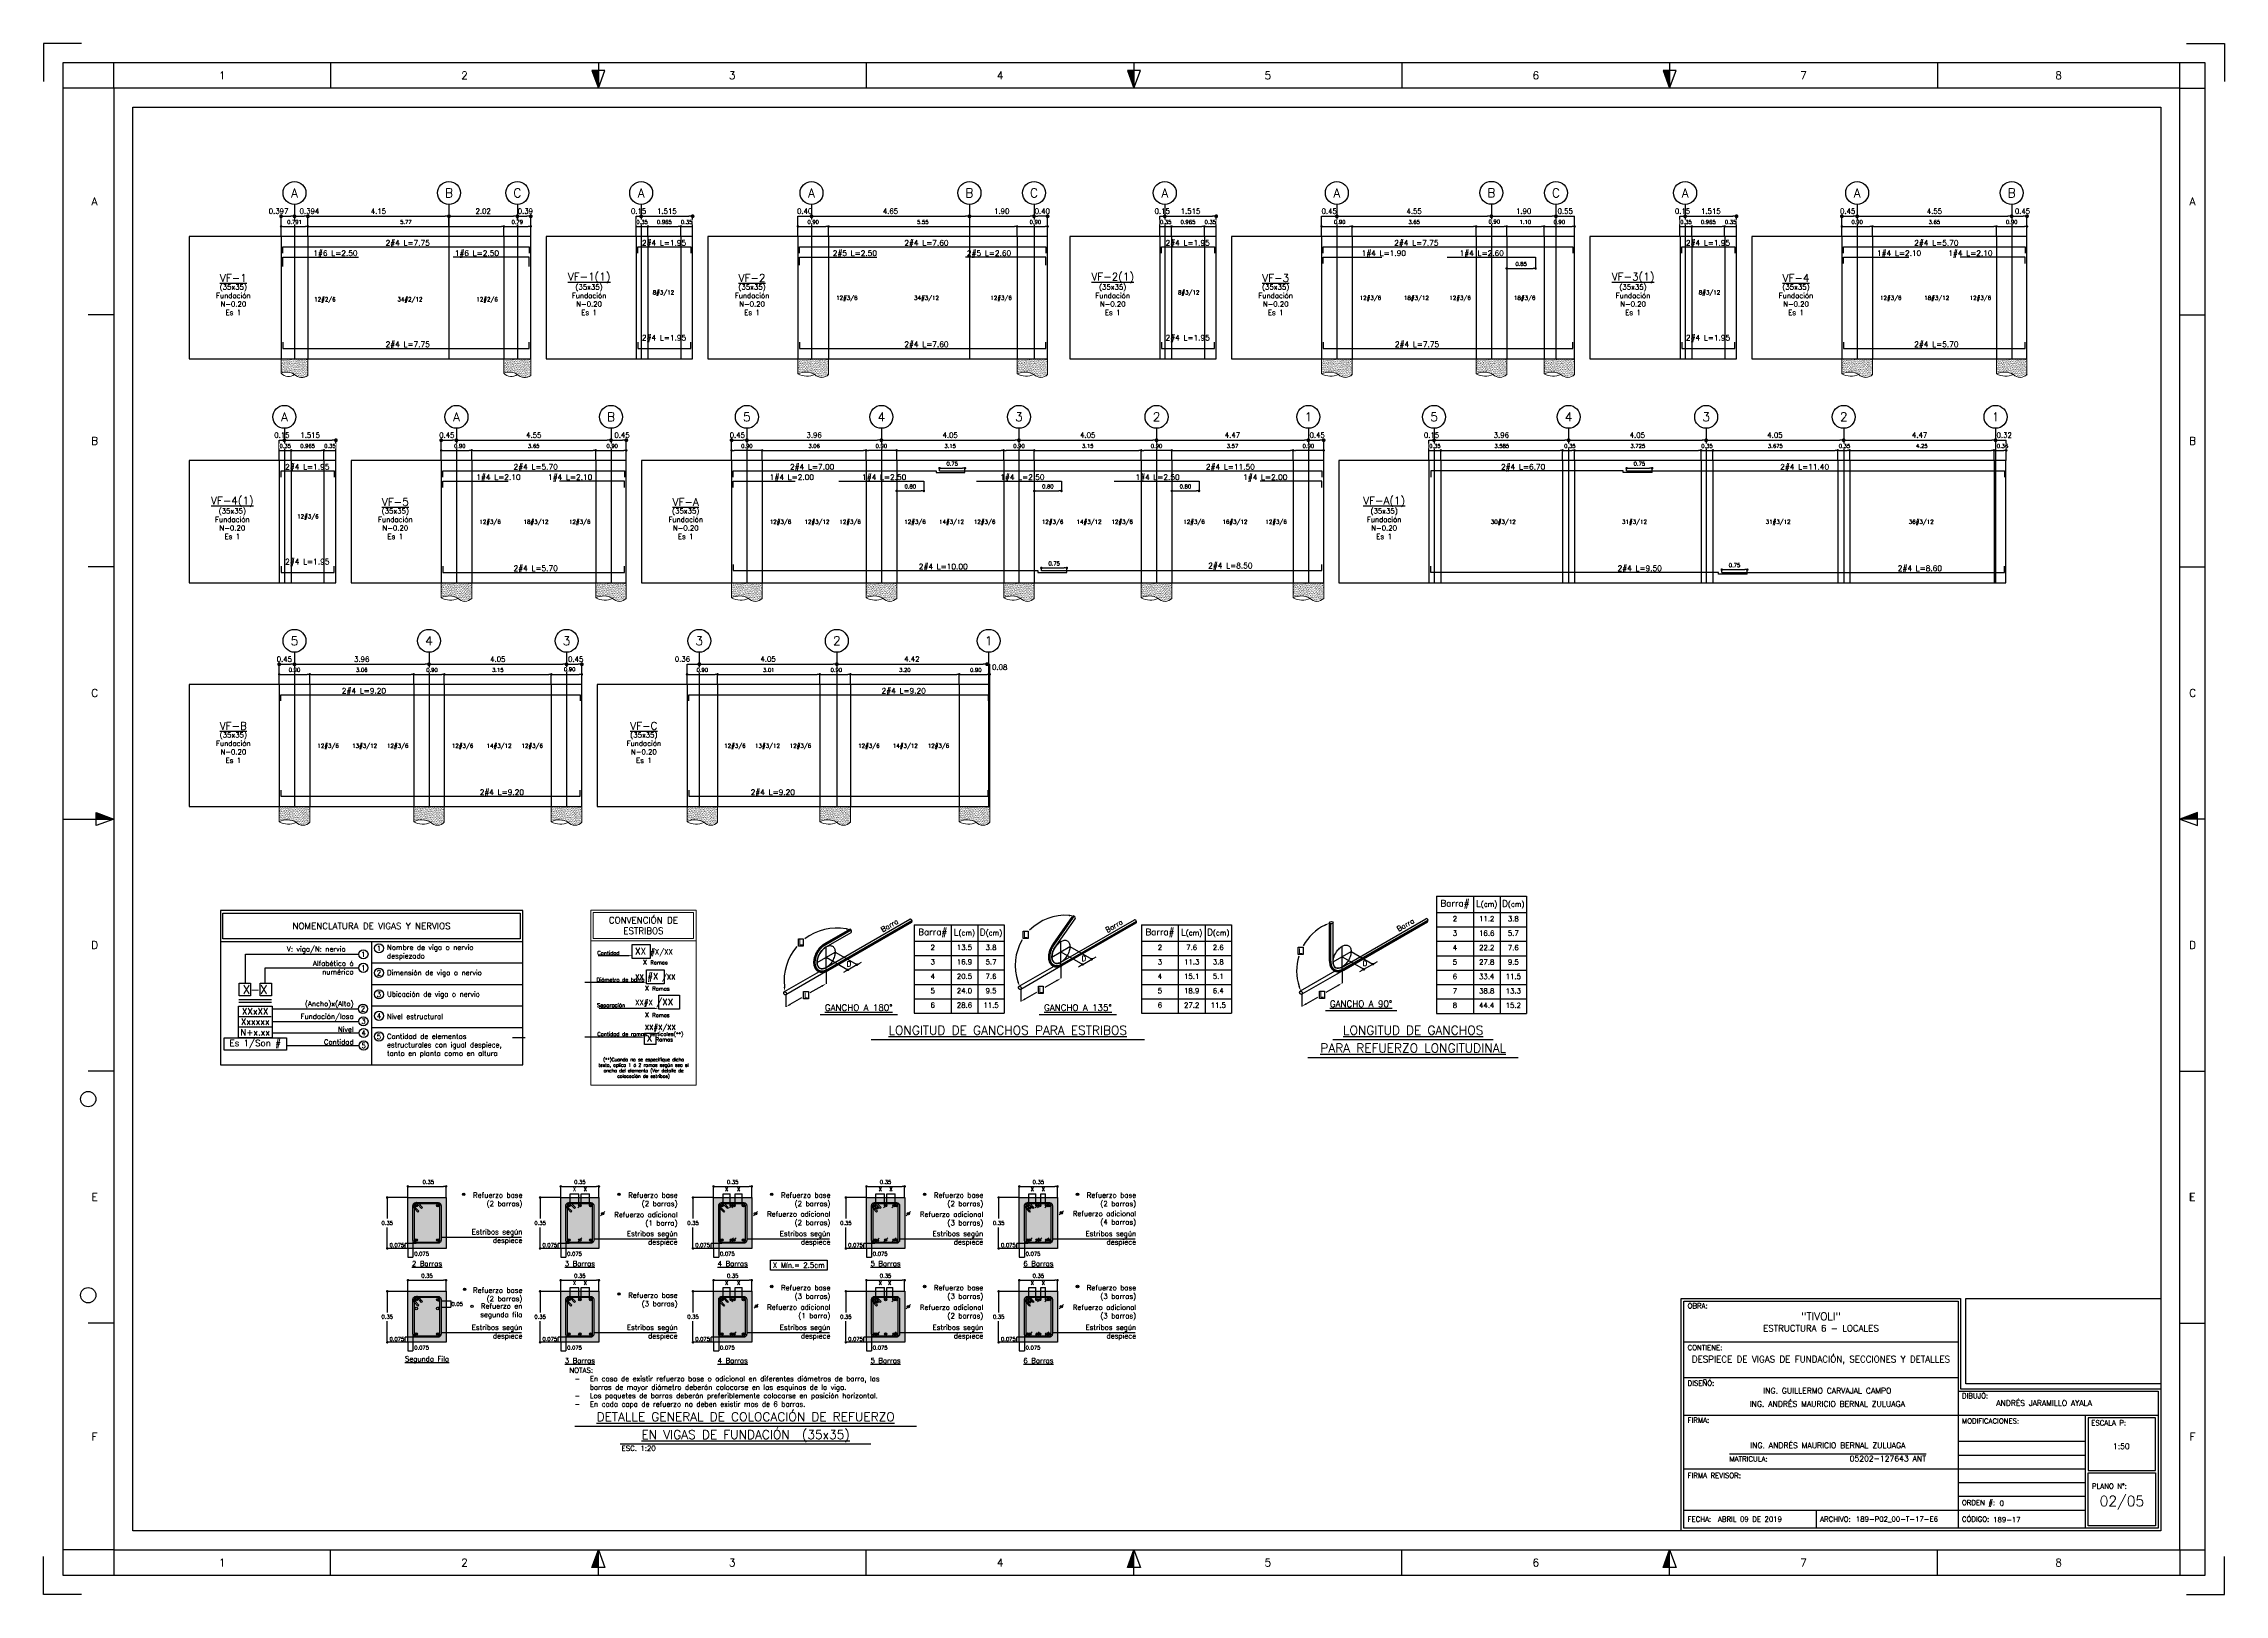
# Paper-space layout '189-P02_00-T-17-E-1' of a CAD drawing. Header units: millimetres. Extents: x 0 to 0.856, y 0 to 0.609.
# The model-space entities are those that its viewports show. They can reach past a viewport. Long polylines and large blocks are cut down to what shows.
import ezdxf
from ezdxf import colors
from ezdxf.entities.mleader import LeaderData, LeaderLine
from ezdxf.enums import TextEntityAlignment as Align
from ezdxf.math import Vec2, Vec3

# ---------------------------------------------------------------- set-up
doc = ezdxf.new("R2010")
doc.units = ezdxf.units.MM
doc.header["$LTSCALE"] = 0.01
doc.header["$PDMODE"] = 3
doc.linetypes.add('DASHDOT', pattern=[1, 0.5, -0.25, 0, -0.25])
doc.linetypes.add('DASHED2', pattern=[0.375, 0.25, -0.125])
for name, color, linetype in [('FC_BORDE VIGA', 4, 'Continuous'), ('FC_BORDES', 4, 'Continuous'), ('FC_CIRCULO DE EJES', 3, 'Continuous'), ('FC_COTAS', 1, 'Continuous'), ('FC_COTAS EJES', 1, 'Continuous'), ('FC_EJES', 1, 'DASHDOT'), ('FC_HATCH', 253, 'Continuous'), ('FC_HATCH 253', 253, 'Continuous'), ('FC_HATCH 254', 254, 'Continuous'), ('FC_PROYECCION', 6, 'DASHED2'), ('FC_R-100', 12, 'Continuous'), ('FC_R-140', 2, 'Continuous'), ('FC_R-175', 5, 'Continuous'), ('FC_R-200', 5, 'Continuous'), ('FC_R-60', 11, 'Continuous'), ('FC_R-80', 11, 'Continuous'), ('FC_REFUERZO', 5, 'Continuous'), ('FC_REFUERZO 2', 1, 'Continuous'), ('FC_ROTULO', 5, 'Continuous')]:
    doc.layers.add(name, color=color, linetype=linetype)
for name, color, linetype, plot in [('FC_CAJON VIGAS', 230, 'Continuous', False), ('FC_DEFPOINTS', 250, 'Continuous', False), ('FC_HOJA', 230, 'Continuous', False), ('FC_HOJA LAYOUT', 230, 'Continuous', False)]:
    doc.layers.add(name, color=color, linetype=linetype, plot=plot)
doc.layers.get('FC_DEFPOINTS').off()
doc.styles.add('FC_TEXT', font='romans.shx', dxfattribs={"height": 0.002})
doc.styles.add('FC_TEXT1', font='romans.shx')
doc.styles.get("Standard").update_dxf_attribs({"font": 'romans.shx'})
doc.dimstyles.new('FC_COTAS', dxfattribs={"dimtxt": 0.0015, "dimasz": 0.001, "dimexe": 0, "dimexo": 0, "dimgap": 0.001, "dimtad": 1, "dimtih": 1, "dimtoh": 1, "dimzin": 0, "dimdsep": 46, "dimtxsty": 'FC_TEXT1', "dimblk": 'DOT', "dimcen": 0.09, "dimclrd": 256, "dimclre": 256, "dimclrt": 256, "dimadec": 0, "dimazin": 0, "dimtfac": 1, "dimtix": 1, "dimtmove": 2, "dimatfit": 3, "dimfxl": 1.002, "dimtolj": 1, "dimtzin": 0, "dimlwd": -1, "dimarcsym": 0})
doc.dimstyles.new('FC_COTAS EJES', dxfattribs={"dimtxt": 0.002, "dimasz": 0.0015, "dimexe": 0, "dimexo": 0, "dimgap": 0.001, "dimtad": 1, "dimtih": 1, "dimtoh": 1, "dimzin": 0, "dimdsep": 46, "dimtxsty": 'FC_TEXT1', "dimblk": 'DOT', "dimcen": 0.09, "dimclrd": 256, "dimclre": 256, "dimclrt": 256, "dimadec": 0, "dimazin": 0, "dimtfac": 1, "dimtix": 1, "dimtmove": 2, "dimatfit": 3, "dimfxl": 1.002, "dimtolj": 1, "dimtzin": 0, "dimlwd": -1, "dimarcsym": 0})
doc.dimstyles.new('FC_COTAS$7', dxfattribs={"dimtxt": 0.002, "dimasz": 0.002, "dimexe": 0, "dimexo": 0, "dimgap": 0.000375, "dimtad": 2, "dimtih": 1, "dimtoh": 1, "dimzin": 0, "dimdsep": 46, "dimtxsty": 'FC_TEXT1', "dimblk": 'DOT', "dimcen": 0.09, "dimclrd": 256, "dimclre": 256, "dimclrt": 11, "dimadec": 0, "dimazin": 0, "dimtfac": 1, "dimtix": 1, "dimtmove": 2, "dimatfit": 3, "dimfxl": 1.002, "dimtolj": 1, "dimtzin": 0, "dimlwd": -1, "dimarcsym": 0})

# ---------------------------------------------------------------- blocks, each defined once
blk = doc.blocks.new('*U16')
at = {"layer": 'FC_R-80', "insert": (0, 0), "char_height": 0.0022, "width": 0.0696887, "attachment_point": 8, "style": 'FC_TEXT1'}
blk.add_mtext('ING. ANDRÉS MAURICIO BERNAL ZULUAGA', dxfattribs=at)
at = {"layer": 'FC_ROTULO', "color": 11, "insert": (-0.0002, 0.01741), "char_height": 0.0022, "width": 0.0702125, "attachment_point": 5, "style": 'FC_TEXT1'}
blk.add_mtext('ING.^IANDRÉS MAURICIO BERNAL ZULUAGA', dxfattribs=at)
at = {"layer": 'FC_ROTULO', "color": 11, "insert": (0.03854, -0.00297), "char_height": 0.0022, "attachment_point": 3, "style": 'FC_TEXT1'}
blk.add_mtext_dynamic_manual_height_columns('05202-127643 ANT', width=0.0337553, gutter_width=0.045, heights=[0], dxfattribs=at)
blk = doc.blocks.new('*U17')
at = {"layer": 'FC_R-80', "insert": (0, 0), "char_height": 0.0021754, "attachment_point": 4, "style": 'FC_TEXT1'}
blk.add_mtext_dynamic_manual_height_columns('ANDRÉS JARAMILLO AYALA', width=0.0427012, gutter_width=0.045, heights=[0], dxfattribs=at)
blk = doc.blocks.new('*U12')
at = {"layer": 'FC_R-80', "insert": (0, 0), "char_height": 0.002175, "attachment_point": 4, "style": 'FC_TEXT1'}
blk.add_mtext_dynamic_manual_height_columns('1:50', width=0.0069624, gutter_width=0.045, heights=[0], dxfattribs=at)
blk = doc.blocks.new('*U5')
at = {"layer": 'FC_ROTULO', "color": 12, "insert": (0.00148, -0.00148), "char_height": 0.002, "attachment_point": 1, "style": 'FC_TEXT1'}
blk.add_mtext_dynamic_manual_height_columns('PLANO N°:', width=0.0163891, gutter_width=0.045, heights=[0], dxfattribs=at)
blk = doc.blocks.new('*U18')
at = {"layer": 'FC_ROTULO', "color": 11, "insert": (0, 0), "char_height": 0.0022, "width": 0.0571172, "attachment_point": 5, "style": 'FC_TEXT1'}
blk.add_mtext('ING. GUILLERMO CARVAJAL CAMPO', dxfattribs=at)
blk = doc.blocks.new('FC_B_ROTULO A1 HORIZONTAL')
at = {"layer": 'FC_HATCH 253'}
h = blk.add_hatch(color=254, dxfattribs=at)
h.dxf.hatch_style = 1
h.paths.add_polyline_path([(0.21775, 0.5915), (0.21775, 0.59842), (0.21525, 0.59842)])
h = blk.add_hatch(color=254, dxfattribs=at)
h.dxf.hatch_style = 1
h.paths.add_polyline_path([(0.428, 0.5915), (0.428, 0.59842), (0.4255, 0.59842)])
h = blk.add_hatch(color=254, dxfattribs=at)
h.dxf.hatch_style = 1
h.paths.add_polyline_path([(0.63825, 0.5915), (0.63825, 0.59842), (0.63575, 0.59842)])
h = blk.add_hatch(color=254, dxfattribs=at)
h.dxf.hatch_style = 1
h.paths.add_polyline_path([(0.0275, 0.3045), (0.02058, 0.3045), (0.02058, 0.307)])
h = blk.add_hatch(color=254, dxfattribs=at)
h.dxf.hatch_style = 1
h.paths.add_polyline_path([(0.8385, 0.3045), (0.84542, 0.3045), (0.84542, 0.307)])
h = blk.add_hatch(color=254, dxfattribs=at)
h.dxf.hatch_style = 1
h.paths.add_polyline_path([(0.21775, 0.0175), (0.21775, 0.01058), (0.21525, 0.01058)])
h = blk.add_hatch(color=254, dxfattribs=at)
h.dxf.hatch_style = 1
h.paths.add_polyline_path([(0.428, 0.0175), (0.428, 0.01058), (0.4255, 0.01058)])
h = blk.add_hatch(color=254, dxfattribs=at)
h.dxf.hatch_style = 1
h.paths.add_polyline_path([(0.63825, 0.0175), (0.63825, 0.01058), (0.63575, 0.01058)])
at = {"color": 254, "ltscale": 1.5}
for points in [[(0.01487, 0.609), (0, 0.609), (0, 0.59413)], [(0.84113, 0.609), (0.856, 0.609), (0.856, 0.59413)], [(0.01487, 0), (0, 0), (0, 0.01487)], [(0.84113, 0), (0.856, 0), (0.856, 0.01487)]]:
    blk.add_lwpolyline(points, dxfattribs=at)
at = {"layer": 'FC_BORDES', "color": 4}
blk.add_lwpolyline([(0.0275, 0.0175), (0.8385, 0.0175), (0.8385, 0.5915), (0.0275, 0.5915), (0.0275, 0.0175)], dxfattribs=at)
at = {"layer": 'FC_BORDES'}
for points in [[(0.83001, 0.02599), (0.6438, 0.02599), (0.6438, 0.11515), (0.75149, 0.11515), (0.75149, 0.07976), (0.83001, 0.07976), (0.83001, 0.02599)], [(0.80154, 0.07036), (0.83001, 0.07036), (0.83001, 0.02599), (0.80154, 0.02599)], [(0.80252, 0.06937), (0.80252, 0.04867), (0.82902, 0.04867), (0.82902, 0.06937), (0.80252, 0.06937)], [(0.80252, 0.04768), (0.82902, 0.04768), (0.82902, 0.02698), (0.80252, 0.02698)]]:
    blk.add_lwpolyline(points, close=True, dxfattribs=at)
for points in [[(0.6438, 0.09914), (0.75149, 0.09914)], [(0.6438, 0.08514), (0.75149, 0.08514)], [(0.75149, 0.07976), (0.75149, 0.02599)], [(0.6438, 0.07036), (0.75149, 0.07036)], [(0.75149, 0.07036), (0.83001, 0.07036)], [(0.6438, 0.04935), (0.75149, 0.04935)], [(0.6438, 0.0331), (0.80154, 0.0331)], [(0.6958, 0.0331), (0.6958, 0.02599)]]:
    blk.add_lwpolyline(points, dxfattribs=at)
at = {"layer": 'FC_HATCH 253'}
for points in [[(0.0275, 0.5915), (0.0275, 0.6015)], [(0.11263, 0.6015), (0.11263, 0.5915)], [(0.21775, 0.6015), (0.21775, 0.5915)], [(0.32288, 0.6015), (0.32288, 0.5915)], [(0.428, 0.6015), (0.428, 0.5915)], [(0.53313, 0.6015), (0.53313, 0.5915)], [(0.63825, 0.6015), (0.63825, 0.5915)], [(0.74338, 0.6015), (0.74338, 0.5915)], [(0.8385, 0.5915), (0.8385, 0.6015)], [(0.0275, 0.5915), (0.0075, 0.5915)], [(0.8385, 0.5915), (0.8485, 0.5915)], [(0.0275, 0.5025), (0.0175, 0.5025)], [(0.8385, 0.5025), (0.8485, 0.5025)], [(0.0275, 0.4035), (0.0175, 0.4035)], [(0.8385, 0.4035), (0.8485, 0.4035)], [(0.0075, 0.3045), (0.0275, 0.3045)], [(0.8485, 0.3045), (0.8385, 0.3045)], [(0.0275, 0.2055), (0.0175, 0.2055)], [(0.8385, 0.2055), (0.8485, 0.2055)], [(0.0275, 0.1065), (0.0175, 0.1065)], [(0.8385, 0.1065), (0.8485, 0.1065)], [(0.0275, 0.0175), (0.0075, 0.0175)], [(0.0275, 0.0175), (0.0275, 0.0075)], [(0.11263, 0.0075), (0.11263, 0.0175)], [(0.21775, 0.0075), (0.21775, 0.0175)], [(0.32288, 0.0075), (0.32288, 0.0175)], [(0.428, 0.0075), (0.428, 0.0175)], [(0.53313, 0.0075), (0.53313, 0.0175)], [(0.63825, 0.0075), (0.63825, 0.0175)], [(0.74338, 0.0075), (0.74338, 0.0175)], [(0.8385, 0.0175), (0.8385, 0.0075)], [(0.8385, 0.0175), (0.8485, 0.0175)]]:
    blk.add_lwpolyline(points, dxfattribs=at)
for points in [[(0.21525, 0.59842), (0.21775, 0.5915), (0.22025, 0.59842)], [(0.4255, 0.59842), (0.428, 0.5915), (0.4305, 0.59842)], [(0.63575, 0.59842), (0.63825, 0.5915), (0.64075, 0.59842)], [(0.02058, 0.307), (0.0275, 0.3045), (0.02058, 0.302)], [(0.84542, 0.307), (0.8385, 0.3045), (0.84542, 0.302)], [(0.21525, 0.01058), (0.21775, 0.0175), (0.22025, 0.01058)], [(0.4255, 0.01058), (0.428, 0.0175), (0.4305, 0.01058)], [(0.63575, 0.01058), (0.63825, 0.0175), (0.64075, 0.01058)]]:
    blk.add_lwpolyline(points, close=True, dxfattribs=at)
for centre in [(0.0175, 0.1945), (0.0175, 0.1175)]:
    blk.add_circle(centre, 0.003, dxfattribs=at)
at = {"layer": 'FC_HOJA LAYOUT'}
blk.add_lwpolyline([(0.0075, 0.0075), (0.8485, 0.0075), (0.8485, 0.6015), (0.0075, 0.6015)], close=True, dxfattribs=at)
at = {"layer": 'FC_ROTULO', "color": 7}
blk.add_line((0.66171, 0.05523), (0.73899, 0.05523), dxfattribs=at)
at = {"layer": 'FC_ROTULO', "color": 9, "ltscale": 1.5}
blk.add_lwpolyline([(0.831, 0.025), (0.035, 0.025), (0.035, 0.584), (0.831, 0.584)], close=True, dxfattribs=at)
at = {"layer": 'FC_ROTULO'}
blk.add_lwpolyline([(0.831, 0.025), (0.64281, 0.025), (0.64281, 0.11614), (0.75248, 0.11614), (0.75248, 0.08075), (0.831, 0.08075), (0.831, 0.025)], dxfattribs=at)
blk.add_lwpolyline([(0.75448, 0.11614), (0.831, 0.11614), (0.831, 0.08275), (0.75448, 0.08275)], close=True, dxfattribs=at)
at = {"layer": 'FC_ROTULO', "color": 12}
for points in [[(0.80154, 0.05998), (0.75149, 0.05998)], [(0.80154, 0.05461), (0.75149, 0.05461)], [(0.80154, 0.04923), (0.75149, 0.04923)], [(0.80154, 0.04385), (0.75149, 0.04385)], [(0.80154, 0.03847), (0.75149, 0.03847)]]:
    blk.add_lwpolyline(points, dxfattribs=at)
at = {"layer": 'FC_R-140', "color": 2, "style": 'FC_TEXT1'}
blk.add_attdef('ESTRUCTURA', text='', height=0.0025, dxfattribs=at).set_placement((0.69765, 0.10452), align=Align.MIDDLE_CENTER)
at = {"layer": 'FC_R-175', "style": 'FC_TEXT1'}
blk.add_attdef('PROYECTO', text='', height=0.003, dxfattribs=at).set_placement((0.69765, 0.10922), align=Align.MIDDLE_CENTER)
at = {"layer": 'FC_R-80', "color": 254, "style": 'FC_TEXT'}
blk.add_text('E', height=0.003, dxfattribs=at).set_placement((0.842, 0.1545))
at = {"layer": 'FC_R-80', "color": 254, "char_height": 0.003, "width": 0.0016014, "attachment_point": 5, "style": 'FC_TEXT'}
for s, insert in [('1', (0.07006, 0.5965)), ('1', (0.07006, 0.5965)), ('2', (0.16519, 0.5965)), ('2', (0.16519, 0.5965)), ('3', (0.27031, 0.5965)), ('3', (0.27031, 0.5965)), ('4', (0.37544, 0.5965)), ('4', (0.37544, 0.5965)), ('5', (0.48056, 0.5965)), ('5', (0.48056, 0.5965)), ('6', (0.58569, 0.5965)), ('6', (0.58569, 0.5965)), ('7', (0.69081, 0.5965)), ('7', (0.69081, 0.5965)), ('8', (0.79094, 0.5965)), ('8', (0.79094, 0.5965)), ('A', (0.02, 0.547)), ('A', (0.02, 0.547)), ('A', (0.8435, 0.547)), ('A', (0.8435, 0.547)), ('B', (0.02, 0.453)), ('B', (0.02, 0.453)), ('B', (0.8435, 0.453)), ('B', (0.8435, 0.453)), ('C', (0.02, 0.354)), ('C', (0.02, 0.354)), ('C', (0.8435, 0.354)), ('C', (0.8435, 0.354)), ('D', (0.02, 0.255)), ('D', (0.02, 0.255)), ('D', (0.8435, 0.255)), ('D', (0.8435, 0.255)), ('E', (0.02, 0.156)), ('E', (0.02, 0.156)), ('E', (0.8435, 0.156)), ('F', (0.02, 0.062)), ('F', (0.02, 0.062)), ('F', (0.8435, 0.062)), ('1', (0.07006, 0.0125)), ('1', (0.07006, 0.0125)), ('2', (0.16519, 0.0125)), ('2', (0.16519, 0.0125)), ('3', (0.27031, 0.0125)), ('3', (0.27031, 0.0125)), ('4', (0.37544, 0.0125)), ('4', (0.37544, 0.0125)), ('5', (0.48056, 0.0125)), ('5', (0.48056, 0.0125)), ('6', (0.58569, 0.0125)), ('6', (0.58569, 0.0125)), ('7', (0.69081, 0.0125)), ('7', (0.69081, 0.0125)), ('8', (0.79094, 0.0125)), ('8', (0.79094, 0.0125))]:
    blk.add_mtext(s, dxfattribs=dict(at, insert=insert))
at = {"layer": 'FC_R-80', "color": 12, "char_height": 0.002, "style": 'FC_TEXT'}
for s, insert, width, attachment_point in [('OBRA:', (0.6453, 0.11432), 0.008401, 1), ('CONTIENE:', (0.6453, 0.09792), 0.0147819, 1), ('DISEÑÓ:', (0.6453, 0.08395), 0.0111629, 1), ('DIBUJÓ:', (0.75299, 0.07799), 0.0107819, 4), ('FIRMA:', (0.6453, 0.06942), 0.0090676, 1), ('MODIFICACIONES:', (0.75299, 0.0681), 0.0107819, 4), ('ESCALA P:', (0.80373, 0.06836), 0.0153533, 1), ('MATRICULA:', (0.66171, 0.05419), 0.0163057, 1), ('FIRMA REVISOR:', (0.6453, 0.04771), 0.0233533, 1), ('ORDEN #:', (0.75299, 0.0357), 0.0145914, 4), ('FECHA:', (0.6453, 0.02954), 0.0099248, 4), ('ARCHIVO:', (0.6973, 0.02954), 0.0099248, 4), ('CÓDIGO:', (0.75299, 0.02954), 0.0099248, 4)]:
    blk.add_mtext(s, dxfattribs=dict(at, insert=insert, width=width, attachment_point=attachment_point))
at = {"layer": 'FC_R-80', "style": 'FC_TEXT1'}
for tag, p in [('MODIFICACIÓN1', (0.75226, 0.057)), ('MODIFICACIÓN2', (0.75226, 0.05163)), ('MODIFICACIÓN3', (0.75226, 0.04625)), ('MODIFICACIÓN4', (0.75226, 0.04087)), ('CÓDIGO', (0.76523, 0.02935))]:
    blk.add_attdef(tag, text='', height=0.002, dxfattribs=at).set_placement(p, align=Align.MIDDLE_LEFT)
blk.add_attdef('N.ORDEN', (0.76777, 0.03478), '', height=0.002, dxfattribs=at)
blk = doc.blocks.new('FC_B_Eje')
at = {"layer": 'FC_CIRCULO DE EJES', "ltscale": 1.5}
blk.add_circle((0, 0), 0.0045, dxfattribs=at)
at = {"ltscale": 1.5, "style": 'FC_TEXT1'}
blk.add_attdef('EJE', text='', height=0.0035, dxfattribs=at).set_placement((0, 0), align=Align.MIDDLE_CENTER)
blk = doc.blocks.new('*U35')
at = {"layer": 'FC_R-140', "color": 4, "ltscale": 1.5}
blk.add_lwpolyline([(-0.01518, 0), (0.01518, 0)], dxfattribs=at)
at = {"layer": 'FC_R-140', "ltscale": 1.5, "style": 'FC_TEXT1'}
blk.add_attdef('%%UTÍTULO', text='', height=0.0025, dxfattribs=at).set_placement((0, 0.00266), align=Align.MIDDLE_CENTER)
at = {"layer": 'FC_R-80', "ltscale": 1.5, "style": 'FC_TEXT1'}
blk.add_attdef('ESCALA', text='', height=0.002, dxfattribs=at).set_placement((-0.01518, -0.0017), align=Align.MIDDLE_LEFT)
blk = doc.blocks.new('*U36')
at = {"layer": 'FC_R-140', "color": 4, "ltscale": 1.5}
blk.add_lwpolyline([(-0.0152, 0), (0.0152, 0)], dxfattribs=at)
at = {"layer": 'FC_R-140', "ltscale": 1.5, "style": 'FC_TEXT1'}
blk.add_attdef('%%UTÍTULO', text='', height=0.0025, dxfattribs=at).set_placement((0, 0.00266), align=Align.MIDDLE_CENTER)
at = {"layer": 'FC_R-80', "ltscale": 1.5, "style": 'FC_TEXT1'}
blk.add_attdef('ESCALA', text='', height=0.002, dxfattribs=at).set_placement((-0.0152, -0.0017), align=Align.MIDDLE_LEFT)
blk = doc.blocks.new('*T28')
at = {"layer": 'FC_BORDES', "color": 0, "linetype": 'ByBlock', "lineweight": -2, "transparency": 16777216}
for p, q in [((0, 0), (3.535, 0)), ((0, 0), (0, -3.467)), ((1.447, 0), (1.447, -3.467)), ((2.494, 0), (2.494, -3.467)), ((3.535, 0), (3.535, -3.467)), ((0, -0.633), (3.535, -0.633)), ((0, -1.2), (3.535, -1.2)), ((0, -1.767), (3.535, -1.767)), ((0, -2.333), (3.535, -2.333)), ((0, -2.9), (3.535, -2.9)), ((0, -3.467), (3.535, -3.467))]:
    blk.add_line(p, q, dxfattribs=at)
at = {"layer": 'FC_BORDES', "color": 2, "transparency": 16777216, "char_height": 0.25, "attachment_point": 5, "style": 'FC_TEXT1'}
for s, insert, width in [('{\\C12;Barra#}', (0.724, -0.317), 1.44709), ('{\\C12;L\\H0.8x;\\C11;(cm)}', (1.971, -0.317), 1.04655), ('{\\C12;D\\H0.8x;\\C11;(cm)}', (3.015, -0.317), 1.04078)]:
    blk.add_mtext(s, dxfattribs=dict(at, insert=insert, width=width))
at = {"layer": 'FC_BORDES', "color": 11, "transparency": 16777216, "char_height": 0.2, "attachment_point": 2, "style": 'FC_TEXT1'}
for s, insert, width in [('2', (0.724, -0.783), 1.14739), ('7.6', (1.971, -0.783), 0.74685), ('2.6', (3.015, -0.783), 0.74108), ('3', (0.724, -1.35), 1.14739), ('11.3', (1.971, -1.35), 0.74685), ('3.8', (3.015, -1.35), 0.74108), ('4', (0.724, -1.917), 1.14739), ('15.1', (1.971, -1.917), 0.74685), ('5.1', (3.015, -1.917), 0.74108), ('5', (0.724, -2.483), 1.14739), ('18.9', (1.971, -2.483), 0.74685), ('6.4', (3.015, -2.483), 0.74108), ('6', (0.724, -3.05), 1.14739), ('27.2', (1.971, -3.05), 0.74685), ('11.5', (3.015, -3.05), 0.74108)]:
    blk.add_mtext(s, dxfattribs=dict(at, insert=insert, width=width))
blk = doc.blocks.new('*U37')
at = {"layer": 'FC_R-200', "color": 4, "ltscale": 1.5}
blk.add_lwpolyline([(-0.05368, 0), (0.05368, 0)], dxfattribs=at)
at = {"layer": 'FC_R-200', "ltscale": 1.5, "style": 'FC_TEXT1'}
blk.add_attdef('%%UTÍTULO', text='', height=0.0035, dxfattribs=at).set_placement((0, 0.00366), align=Align.MIDDLE_CENTER)
at = {"layer": 'FC_R-80', "ltscale": 1.5, "style": 'FC_TEXT1'}
blk.add_attdef('ESCALA', text='', height=0.002, dxfattribs=at).set_placement((-0.05316, -0.0017), align=Align.MIDDLE_LEFT)
blk = doc.blocks.new('*D30')
at = {"layer": 'Defpoints', "color": 0, "ltscale": 0.6, "transparency": 16777216}
for p in [(0.36, 1.072), (-1.026, 0.971), (-0.19, -0.935), (-2.228, -1.357)]:
    blk.add_point(p, dxfattribs=at)
at = {"layer": 'FC_COTAS', "ltscale": 0.6, "transparency": 16777216}
for start, end in [(80.1744, 127.5081), (139.4537, 186.1989)]:
    blk.add_arc((-0.19, -0.935), 2.081, start, end, dxfattribs=at)
for points in [[(0.172, 1.148), (0.158, 1.083), (0.36, 1.072)], [(-2.226, -1.155), (-2.292, -1.165), (-2.228, -1.357)]]:
    blk.add_solid(points, dxfattribs=at)
at = {"layer": 'FC_COTAS', "ltscale": 0.6, "transparency": 16777216, "insert": (-1.614, 0.582), "char_height": 0.15, "attachment_point": 5, "style": 'FC_TEXT1'}
blk.add_mtext('\\A1;{\\H1.33333x;\\C11;L}', dxfattribs=at)
blk = doc.blocks.new('*D31')
at = {"layer": 'Defpoints', "color": 0, "ltscale": 0.6, "transparency": 16777216}
for p in [(-0.62, -0.564), (-0.62, -1.039), (-2.198, -1.475)]:
    blk.add_point(p, dxfattribs=at)
at = {"layer": 'FC_COTAS', "lineweight": -2, "ltscale": 0.6, "transparency": 16777216}
for p, q in [((-0.62, -0.564), (-0.62, -1.039)), ((-2.198, -1.475), (-2.198, -1.95))]:
    blk.add_line(p, q, dxfattribs=at)
at = {"layer": 'FC_COTAS', "ltscale": 0.6, "transparency": 16777216}
for p, q in [((-0.793, -1.139), (-1.252, -1.404)), ((-2.024, -1.85), (-1.566, -1.585))]:
    blk.add_line(p, q, dxfattribs=at)
for points in [[(-0.81, -1.11), (-0.777, -1.168), (-0.62, -1.039)], [(-2.041, -1.821), (-2.008, -1.879), (-2.198, -1.95)]]:
    blk.add_solid(points, dxfattribs=at)
at = {"layer": 'FC_COTAS', "ltscale": 0.6, "transparency": 16777216, "insert": (-1.409, -1.494), "char_height": 0.15, "attachment_point": 5, "style": 'FC_TEXT1'}
blk.add_mtext('\\A1;{\\H1.33333x;\\C11;L}', dxfattribs=at)
blk = doc.blocks.new('_Dot')
at = {"color": 0, "linetype": 'ByBlock', "lineweight": -2}
blk.add_line((-0.5, 0), (-1, 0), dxfattribs=at)
at = {"color": 0, "linetype": 'ByBlock', "const_width": 0.5}
blk.add_lwpolyline([(-0.25, 0, 1), (0.25, 0, 1)], format="xyb", close=True, dxfattribs=at)
blk = doc.blocks.new('*D32')
at = {"layer": 'Defpoints', "color": 0, "ltscale": 0.6, "transparency": 16777216}
for p in [(-0.267, 0.204), (-0.62, 0), (0.592, -0.292)]:
    blk.add_point(p, dxfattribs=at)
at = {"layer": 'FC_COTAS', "lineweight": -2, "ltscale": 0.6, "transparency": 16777216}
for p, q in [((-0.267, 0.204), (0.592, -0.292)), ((-0.62, 0), (0.239, -0.496))]:
    blk.add_line(p, q, dxfattribs=at)
at = {"layer": 'FC_COTAS', "ltscale": 0.6, "transparency": 16777216}
for p, q in [((0.239, -0.496), (0.592, -0.292)), ((0.678, -0.242), (0.765, -0.192)), ((0.152, -0.546), (0.066, -0.596))]:
    blk.add_line(p, q, dxfattribs=at)
at = {"layer": 'FC_COTAS', "ltscale": 0.6, "transparency": 16777216, "xscale": 0.1, "yscale": 0.1, "zscale": 0.1}
for p, rotation in [((0.592, -0.292), 209.9999999999999), ((0.239, -0.496), 29.9999999999999)]:
    blk.add_blockref('_Dot', p, dxfattribs=dict(at, rotation=rotation))
at = {"layer": 'FC_COTAS', "ltscale": 0.6, "transparency": 16777216, "insert": (0.28, -0.263), "char_height": 0.15, "attachment_point": 5, "style": 'FC_TEXT1'}
blk.add_mtext('\\A1;{\\H1.33333x;\\C11;D}', dxfattribs=at)
blk = doc.blocks.new('*D26')
at = {"layer": 'Defpoints', "color": 0, "ltscale": 0.6, "transparency": 16777216}
for p in [(8.596, -0.353), (8.596, -0.828), (7.018, -1.264)]:
    blk.add_point(p, dxfattribs=at)
at = {"layer": 'FC_COTAS', "lineweight": -2, "ltscale": 0.6, "transparency": 16777216}
for p, q in [((8.596, -0.353), (8.596, -0.828)), ((7.018, -1.264), (7.018, -1.739))]:
    blk.add_line(p, q, dxfattribs=at)
at = {"layer": 'FC_COTAS', "ltscale": 0.6, "transparency": 16777216}
for p, q in [((8.423, -0.928), (7.964, -1.193)), ((7.191, -1.639), (7.65, -1.374))]:
    blk.add_line(p, q, dxfattribs=at)
for points in [[(8.406, -0.899), (8.439, -0.957), (8.596, -0.828)], [(7.175, -1.61), (7.208, -1.668), (7.018, -1.739)]]:
    blk.add_solid(points, dxfattribs=at)
at = {"layer": 'FC_COTAS', "ltscale": 0.6, "transparency": 16777216, "insert": (7.807, -1.283), "char_height": 0.15, "attachment_point": 5, "style": 'FC_TEXT1'}
blk.add_mtext('\\A1;{\\H1.33333x;\\C11;L}', dxfattribs=at)
blk = doc.blocks.new('*D21')
at = {"layer": 'Defpoints', "color": 0, "ltscale": 0.6, "transparency": 16777216}
for p in [(4.298, -34.333), (3.945, -34.537), (5.156, -34.829)]:
    blk.add_point(p, dxfattribs=at)
at = {"layer": 'FC_COTAS', "lineweight": -2, "ltscale": 0.6, "transparency": 16777216}
for p, q in [((4.298, -34.333), (5.156, -34.829)), ((3.945, -34.537), (4.803, -35.032))]:
    blk.add_line(p, q, dxfattribs=at)
at = {"layer": 'FC_COTAS', "ltscale": 0.6, "transparency": 16777216}
for p, q in [((5.243, -34.779), (5.33, -34.729)), ((4.803, -35.032), (5.156, -34.829)), ((4.717, -35.082), (4.63, -35.132))]:
    blk.add_line(p, q, dxfattribs=at)
at = {"layer": 'FC_COTAS', "ltscale": 0.6, "transparency": 16777216, "xscale": 0.1, "yscale": 0.1, "zscale": 0.1}
for p, rotation in [((5.156, -34.829), 209.9999999999999), ((4.803, -35.032), 29.9999999999999)]:
    blk.add_blockref('_Dot', p, dxfattribs=dict(at, rotation=rotation))
at = {"layer": 'FC_COTAS', "ltscale": 0.6, "transparency": 16777216, "insert": (4.845, -34.799), "char_height": 0.15, "attachment_point": 5, "style": 'FC_TEXT1'}
blk.add_mtext('\\A1;{\\H1.33333x;\\C11;D}', dxfattribs=at)
blk = doc.blocks.new('*D22')
at = {"layer": 'Defpoints', "color": 0, "ltscale": 0.6, "transparency": 16777216}
for p in [(4.46, -33.129), (3.089, -33.393), (4.122, -35.071), (2.33, -35.892)]:
    blk.add_point(p, dxfattribs=at)
at = {"layer": 'FC_COTAS', "ltscale": 0.6, "transparency": 16777216}
for start, end in [(85.9358, 135.4094), (149.3885, 198.7857)]:
    blk.add_arc((4.122, -35.071), 1.971, start, end, dxfattribs=at)
for points in [[(4.266, -33.072), (4.258, -33.138), (4.46, -33.129)], [(2.287, -35.693), (2.225, -35.718), (2.33, -35.892)]]:
    blk.add_solid(points, dxfattribs=at)
at = {"layer": 'FC_COTAS', "ltscale": 0.6, "transparency": 16777216, "insert": (2.561, -33.867), "char_height": 0.15, "attachment_point": 5, "style": 'FC_TEXT1'}
blk.add_mtext('\\A1;{\\H1.33333x;\\C11;L}', dxfattribs=at)
blk = doc.blocks.new('*T29')
at = {"layer": 'FC_BORDES', "color": 0, "linetype": 'ByBlock', "lineweight": -2, "transparency": 16777216}
for p, q in [((0, 0), (3.532, 0)), ((0, 0), (0, -3.467)), ((1.444, 0), (1.444, -3.467)), ((2.491, 0), (2.491, -3.467)), ((3.532, 0), (3.532, -3.467)), ((0, -0.633), (3.532, -0.633)), ((0, -1.2), (3.532, -1.2)), ((0, -1.767), (3.532, -1.767)), ((0, -2.333), (3.532, -2.333)), ((0, -2.9), (3.532, -2.9)), ((0, -3.467), (3.532, -3.467))]:
    blk.add_line(p, q, dxfattribs=at)
at = {"layer": 'FC_BORDES', "color": 2, "transparency": 16777216, "char_height": 0.25, "attachment_point": 5, "style": 'FC_TEXT1'}
for s, insert, width in [('{\\C12;Barra#}', (0.722, -0.317), 1.44409), ('{\\C12;L\\H0.8x;\\C11;(cm)}', (1.968, -0.317), 1.04655), ('{\\C12;D\\H0.8x;\\C11;(cm)}', (3.012, -0.317), 1.04078)]:
    blk.add_mtext(s, dxfattribs=dict(at, insert=insert, width=width))
at = {"layer": 'FC_BORDES', "color": 11, "transparency": 16777216, "char_height": 0.2, "attachment_point": 2, "style": 'FC_TEXT1'}
for s, insert, width in [('2', (0.722, -0.783), 1.14439), ('13.5', (1.968, -0.783), 0.74685), ('3.8', (3.012, -0.783), 0.74108), ('3', (0.722, -1.35), 1.14439), ('16.9', (1.968, -1.35), 0.74685), ('5.7', (3.012, -1.35), 0.74108), ('4', (0.722, -1.917), 1.14439), ('20.5', (1.968, -1.917), 0.74685), ('7.6', (3.012, -1.917), 0.74108), ('5', (0.722, -2.483), 1.14439), ('24.0', (1.968, -2.483), 0.74685), ('9.5', (3.012, -2.483), 0.74108), ('6', (0.722, -3.05), 1.14439), ('28.6', (1.968, -3.05), 0.74685), ('11.5', (3.012, -3.05), 0.74108)]:
    blk.add_mtext(s, dxfattribs=dict(at, insert=insert, width=width))
blk = doc.blocks.new('*U33')
at = {"layer": 'FC_R-140', "color": 4, "ltscale": 1.5}
blk.add_lwpolyline([(-0.014, 0), (0.014, 0)], dxfattribs=at)
at = {"layer": 'FC_R-140', "ltscale": 1.5, "style": 'FC_TEXT1'}
blk.add_attdef('%%UTÍTULO', text='', height=0.0025, dxfattribs=at).set_placement((0, 0.00266), align=Align.MIDDLE_CENTER)
at = {"layer": 'FC_R-80', "ltscale": 1.5, "style": 'FC_TEXT1'}
blk.add_attdef('ESCALA', text='', height=0.002, dxfattribs=at).set_placement((-0.014, -0.0017), align=Align.MIDDLE_LEFT)
blk = doc.blocks.new('*T27')
at = {"layer": 'FC_BORDES', "color": 0, "linetype": 'ByBlock', "lineweight": -2, "ltscale": 0.6, "transparency": 16777216}
for p, q in [((0, 0), (3.535, 0)), ((0, 0), (0, -4.6)), ((1.447, 0), (1.447, -4.6)), ((2.494, 0), (2.494, -4.6)), ((3.535, 0), (3.535, -4.6)), ((0, -0.633), (3.535, -0.633)), ((0, -1.2), (3.535, -1.2)), ((0, -1.767), (3.535, -1.767)), ((0, -2.333), (3.535, -2.333)), ((0, -2.9), (3.535, -2.9)), ((0, -3.467), (3.535, -3.467)), ((0, -4.033), (3.535, -4.033)), ((0, -4.6), (3.535, -4.6))]:
    blk.add_line(p, q, dxfattribs=at)
at = {"layer": 'FC_BORDES', "color": 2, "ltscale": 0.6, "transparency": 16777216, "char_height": 0.25, "attachment_point": 5, "style": 'FC_TEXT1'}
for s, insert, width in [('{\\C12;Barra#}', (0.724, -0.317), 1.44709), ('{\\C12;L\\H0.8x;\\C11;(cm)}', (1.971, -0.317), 1.04655), ('{\\C12;D\\H0.8x;\\C11;(cm)}', (3.015, -0.317), 1.04078)]:
    blk.add_mtext(s, dxfattribs=dict(at, insert=insert, width=width))
at = {"layer": 'FC_BORDES', "color": 11, "ltscale": 0.6, "transparency": 16777216, "char_height": 0.2, "attachment_point": 2, "style": 'FC_TEXT1'}
for s, insert, width in [('2', (0.724, -0.783), 1.14739), ('11.2', (1.971, -0.783), 0.74685), ('3.8', (3.015, -0.783), 0.74108), ('3', (0.724, -1.35), 1.14739), ('16.6', (1.971, -1.35), 0.74685), ('5.7', (3.015, -1.35), 0.74108), ('4', (0.724, -1.917), 1.14739), ('22.2', (1.971, -1.917), 0.74685), ('7.6', (3.015, -1.917), 0.74108), ('5', (0.724, -2.483), 1.14739), ('27.8', (1.971, -2.483), 0.74685), ('9.5', (3.015, -2.483), 0.74108), ('6', (0.724, -3.05), 1.14739), ('33.4', (1.971, -3.05), 0.74685), ('11.5', (3.015, -3.05), 0.74108), ('7', (0.724, -3.617), 1.14739), ('38.8', (1.971, -3.617), 0.74685), ('13.3', (3.015, -3.617), 0.74108), ('8', (0.724, -4.183), 1.14739), ('44.4', (1.971, -4.183), 0.74685), ('15.2', (3.015, -4.183), 0.74108)]:
    blk.add_mtext(s, dxfattribs=dict(at, insert=insert, width=width))
blk = doc.blocks.new('*U34')
at = {"layer": 'FC_R-200', "color": 4, "ltscale": 1.5}
for points in [[(-0.03148, 0), (0.03148, 0)], [(-0.04128, -0.007), (0.04128, -0.007)]]:
    blk.add_lwpolyline(points, dxfattribs=at)
at = {"layer": 'FC_R-200', "ltscale": 1.5, "style": 'FC_TEXT1'}
for tag, p in [('%%UTÍTULO', (0, 0.00366)), ('%%UTÍTULO1', (0, -0.00334))]:
    blk.add_attdef(tag, text='', height=0.0035, dxfattribs=at).set_placement(p, align=Align.MIDDLE_CENTER)
at = {"layer": 'FC_R-80', "ltscale": 1.5, "style": 'FC_TEXT1'}
blk.add_attdef('ESCALA', text='', height=0.002, dxfattribs=at).set_placement((-0.04075, -0.0087), align=Align.MIDDLE_LEFT)
blk = doc.blocks.new('*D23')
at = {"layer": 'Defpoints', "color": 0, "ltscale": 0.6, "transparency": 16777216}
for p in [(-0.994, -44.709), (-0.994, -45.184), (-2.572, -45.62)]:
    blk.add_point(p, dxfattribs=at)
at = {"layer": 'FC_COTAS', "lineweight": -2, "ltscale": 0.6, "transparency": 16777216}
for p, q in [((-0.994, -44.709), (-0.994, -45.184)), ((-2.572, -45.62), (-2.572, -46.095))]:
    blk.add_line(p, q, dxfattribs=at)
at = {"layer": 'FC_COTAS', "ltscale": 0.6, "transparency": 16777216}
for p, q in [((-1.167, -45.284), (-1.626, -45.549)), ((-2.399, -45.995), (-1.94, -45.73))]:
    blk.add_line(p, q, dxfattribs=at)
for points in [[(-1.184, -45.255), (-1.151, -45.313), (-0.994, -45.184)], [(-2.415, -45.966), (-2.382, -46.024), (-2.572, -46.095)]]:
    blk.add_solid(points, dxfattribs=at)
at = {"layer": 'FC_COTAS', "ltscale": 0.6, "transparency": 16777216, "insert": (-1.783, -45.64), "char_height": 0.15, "attachment_point": 5, "style": 'FC_TEXT1'}
blk.add_mtext('\\A1;{\\H1.33333x;\\C11;L}', dxfattribs=at)
blk = doc.blocks.new('*D24')
at = {"layer": 'Defpoints', "color": 0, "ltscale": 0.6, "transparency": 16777216}
for p in [(-0.641, -43.941), (-0.994, -44.145), (0.218, -44.437)]:
    blk.add_point(p, dxfattribs=at)
at = {"layer": 'FC_COTAS', "lineweight": -2, "ltscale": 0.6, "transparency": 16777216}
for p, q in [((-0.641, -43.941), (0.218, -44.437)), ((-0.994, -44.145), (-0.135, -44.641))]:
    blk.add_line(p, q, dxfattribs=at)
at = {"layer": 'FC_COTAS', "ltscale": 0.6, "transparency": 16777216}
for p, q in [((0.304, -44.387), (0.391, -44.337)), ((-0.135, -44.641), (0.218, -44.437)), ((-0.222, -44.691), (-0.309, -44.741))]:
    blk.add_line(p, q, dxfattribs=at)
at = {"layer": 'FC_COTAS', "ltscale": 0.6, "transparency": 16777216, "xscale": 0.1, "yscale": 0.1, "zscale": 0.1}
for p, rotation in [((0.218, -44.437), 209.9999999999999), ((-0.135, -44.641), 29.9999999999999)]:
    blk.add_blockref('_Dot', p, dxfattribs=dict(at, rotation=rotation))
at = {"layer": 'FC_COTAS', "ltscale": 0.6, "transparency": 16777216, "insert": (-0.094, -44.408), "char_height": 0.15, "attachment_point": 5, "style": 'FC_TEXT1'}
blk.add_mtext('\\A1;{\\H1.33333x;\\C11;D}', dxfattribs=at)
blk = doc.blocks.new('*D25')
at = {"layer": 'Defpoints', "color": 0, "ltscale": 0.6, "transparency": 16777216}
for p in [(-1.479, -42.824), (-2.344, -43.455), (-0.776, -44.699), (-2.611, -45.5)]:
    blk.add_point(p, dxfattribs=at)
at = {"layer": 'FC_COTAS', "ltscale": 0.6, "transparency": 16777216}
for start, end in [(116.2908, 150.6996), (163.1688, 197.8661)]:
    blk.add_arc((-0.776, -44.699), 2.002, start, end, dxfattribs=at)
for points in [[(-1.676, -42.873), (-1.65, -42.935), (-1.479, -42.824)], [(-2.65, -45.301), (-2.713, -45.324), (-2.611, -45.5)]]:
    blk.add_solid(points, dxfattribs=at)
at = {"layer": 'FC_COTAS', "ltscale": 0.6, "transparency": 16777216, "insert": (-2.62, -43.919), "char_height": 0.15, "attachment_point": 5, "style": 'FC_TEXT1'}
blk.add_mtext('\\A1;{\\H1.33333x;\\C11;L}', dxfattribs=at)
blk = doc.blocks.new('*U38')
at = {"layer": 'FC_R-200', "color": 4, "ltscale": 1.5}
for points in [[(-0.06706, 0), (0.06706, 0)], [(-0.0492, -0.007), (0.0492, -0.007)]]:
    blk.add_lwpolyline(points, dxfattribs=at)
at = {"layer": 'FC_R-200', "ltscale": 1.5, "style": 'FC_TEXT1'}
for tag, p in [('%%UTÍTULO', (0, 0.00366)), ('%%UTÍTULO1', (0, -0.00334))]:
    blk.add_attdef(tag, text='', height=0.0035, dxfattribs=at).set_placement(p, align=Align.MIDDLE_CENTER)
at = {"layer": 'FC_R-80', "ltscale": 1.5, "style": 'FC_TEXT1'}
blk.add_attdef('ESCALA', text='', height=0.002, dxfattribs=at).set_placement((-0.04867, -0.0087), align=Align.MIDDLE_LEFT)
blk = doc.blocks.new('*D53')
at = {"layer": 'Defpoints', "color": 0, "transparency": 16777216}
for p in [(29.66, -1.155), (29.36, -1.242), (29.66, -1.242)]:
    blk.add_point(p, dxfattribs=at)
at = {"layer": 'FC_COTAS', "lineweight": -2, "transparency": 16777216}
for p, q in [((29.36, -1.242), (29.36, -1.155)), ((29.66, -1.242), (29.66, -1.155))]:
    blk.add_line(p, q, dxfattribs=at)
at = {"layer": 'FC_COTAS', "transparency": 16777216}
blk.add_line((29.38, -1.155), (29.64, -1.155), dxfattribs=at)
at = {"layer": 'FC_COTAS', "transparency": 16777216, "xscale": 0.02, "yscale": 0.02, "zscale": 0.02, "rotation": 180}
blk.add_blockref('_Dot', (29.36, -1.155), dxfattribs=at)
at = {"layer": 'FC_COTAS', "transparency": 16777216, "xscale": 0.02, "yscale": 0.02, "zscale": 0.02}
blk.add_blockref('_Dot', (29.66, -1.155), dxfattribs=at)
at = {"layer": 'FC_COTAS', "transparency": 16777216, "insert": (29.51, -1.12), "char_height": 0.03, "attachment_point": 5, "style": 'FC_TEXT1'}
blk.add_mtext('\\A1;0.35', dxfattribs=at)
blk = doc.blocks.new('*D214')
at = {"layer": 'Defpoints', "color": 0, "transparency": 16777216}
for p in [(27.998, -1.242), (28.16, -1.242), (28.16, -1.642)]:
    blk.add_point(p, dxfattribs=at)
at = {"layer": 'FC_COTAS', "lineweight": -2, "transparency": 16777216}
for p, q in [((28.16, -1.242), (27.998, -1.242)), ((28.16, -1.642), (27.998, -1.642))]:
    blk.add_line(p, q, dxfattribs=at)
at = {"layer": 'FC_COTAS', "transparency": 16777216}
for p, q in [((27.998, -1.262), (27.998, -1.407)), ((27.998, -1.622), (27.998, -1.477))]:
    blk.add_line(p, q, dxfattribs=at)
at = {"layer": 'FC_COTAS', "transparency": 16777216, "xscale": 0.02, "yscale": 0.02, "zscale": 0.02}
for p, rotation in [((27.998, -1.242), 90), ((27.998, -1.642), 270)]:
    blk.add_blockref('_Dot', p, dxfattribs=dict(at, rotation=rotation))
at = {"layer": 'FC_COTAS', "transparency": 16777216, "insert": (27.998, -1.442), "char_height": 0.03, "attachment_point": 5, "style": 'FC_TEXT1'}
blk.add_mtext('\\A1;0.35', dxfattribs=at)
blk = doc.blocks.new('*D54')
at = {"layer": 'Defpoints', "color": 0, "transparency": 16777216}
for p in [(28.46, -1.155), (28.16, -1.242), (28.46, -1.242)]:
    blk.add_point(p, dxfattribs=at)
at = {"layer": 'FC_COTAS', "lineweight": -2, "transparency": 16777216}
for p, q in [((28.16, -1.242), (28.16, -1.155)), ((28.46, -1.242), (28.46, -1.155))]:
    blk.add_line(p, q, dxfattribs=at)
at = {"layer": 'FC_COTAS', "transparency": 16777216}
blk.add_line((28.18, -1.155), (28.44, -1.155), dxfattribs=at)
at = {"layer": 'FC_COTAS', "transparency": 16777216, "xscale": 0.02, "yscale": 0.02, "zscale": 0.02, "rotation": 180}
blk.add_blockref('_Dot', (28.16, -1.155), dxfattribs=at)
at = {"layer": 'FC_COTAS', "transparency": 16777216, "xscale": 0.02, "yscale": 0.02, "zscale": 0.02}
blk.add_blockref('_Dot', (28.46, -1.155), dxfattribs=at)
at = {"layer": 'FC_COTAS', "transparency": 16777216, "insert": (28.31, -1.12), "char_height": 0.03, "attachment_point": 5, "style": 'FC_TEXT1'}
blk.add_mtext('\\A1; 0.35', dxfattribs=at)
blk = doc.blocks.new('*D55')
at = {"layer": 'Defpoints', "color": 0, "transparency": 16777216}
for p in [(28.16, -1.642), (28.2, -1.576), (28.2, -1.71)]:
    blk.add_point(p, dxfattribs=at)
at = {"layer": 'FC_COTAS', "lineweight": -2, "transparency": 16777216}
for p, q in [((28.16, -1.642), (28.16, -1.71)), ((28.2, -1.576), (28.2, -1.71))]:
    blk.add_line(p, q, dxfattribs=at)
at = {"layer": 'FC_COTAS', "transparency": 16777216}
blk.add_line((28.16, -1.71), (28.2, -1.71), dxfattribs=at)
at = {"layer": 'FC_COTAS', "transparency": 16777216, "insert": (28.268, -1.684), "char_height": 0.03, "attachment_point": 5, "style": 'FC_TEXT1'}
blk.add_mtext('\\A1;0.075', dxfattribs=at)
blk = doc.blocks.new('*D56')
at = {"layer": 'Defpoints', "color": 0, "transparency": 16777216}
for p in [(28.14, -1.602), (28.16, -1.642), (28.226, -1.602)]:
    blk.add_point(p, dxfattribs=at)
at = {"layer": 'FC_COTAS', "lineweight": -2, "transparency": 16777216}
for p, q in [((28.226, -1.602), (28.14, -1.602)), ((28.16, -1.642), (28.14, -1.642))]:
    blk.add_line(p, q, dxfattribs=at)
at = {"layer": 'FC_COTAS', "transparency": 16777216}
blk.add_line((28.14, -1.642), (28.14, -1.602), dxfattribs=at)
at = {"layer": 'FC_COTAS', "transparency": 16777216, "insert": (28.074, -1.616), "char_height": 0.03, "attachment_point": 5, "style": 'FC_TEXT1'}
blk.add_mtext('\\A1;0.075', dxfattribs=at)
blk = doc.blocks.new('*D57')
at = {"layer": 'Defpoints', "color": 0, "transparency": 16777216}
for p in [(32.06, -1.155), (31.76, -1.242), (32.06, -1.242)]:
    blk.add_point(p, dxfattribs=at)
at = {"layer": 'FC_COTAS', "lineweight": -2, "transparency": 16777216}
for p, q in [((31.76, -1.242), (31.76, -1.155)), ((32.06, -1.242), (32.06, -1.155))]:
    blk.add_line(p, q, dxfattribs=at)
at = {"layer": 'FC_COTAS', "transparency": 16777216}
blk.add_line((31.78, -1.155), (32.04, -1.155), dxfattribs=at)
at = {"layer": 'FC_COTAS', "transparency": 16777216, "xscale": 0.02, "yscale": 0.02, "zscale": 0.02, "rotation": 180}
blk.add_blockref('_Dot', (31.76, -1.155), dxfattribs=at)
at = {"layer": 'FC_COTAS', "transparency": 16777216, "xscale": 0.02, "yscale": 0.02, "zscale": 0.02}
blk.add_blockref('_Dot', (32.06, -1.155), dxfattribs=at)
at = {"layer": 'FC_COTAS', "transparency": 16777216, "insert": (31.91, -1.12), "char_height": 0.03, "attachment_point": 5, "style": 'FC_TEXT1'}
blk.add_mtext('\\A1;0.35', dxfattribs=at)
blk = doc.blocks.new('*D58')
at = {"layer": 'Defpoints', "color": 0, "transparency": 16777216}
for p in [(33.26, -1.155), (32.96, -1.242), (33.26, -1.242)]:
    blk.add_point(p, dxfattribs=at)
at = {"layer": 'FC_COTAS', "lineweight": -2, "transparency": 16777216}
for p, q in [((32.96, -1.242), (32.96, -1.155)), ((33.26, -1.242), (33.26, -1.155))]:
    blk.add_line(p, q, dxfattribs=at)
at = {"layer": 'FC_COTAS', "transparency": 16777216}
blk.add_line((32.98, -1.155), (33.24, -1.155), dxfattribs=at)
at = {"layer": 'FC_COTAS', "transparency": 16777216, "xscale": 0.02, "yscale": 0.02, "zscale": 0.02, "rotation": 180}
blk.add_blockref('_Dot', (32.96, -1.155), dxfattribs=at)
at = {"layer": 'FC_COTAS', "transparency": 16777216, "xscale": 0.02, "yscale": 0.02, "zscale": 0.02}
blk.add_blockref('_Dot', (33.26, -1.155), dxfattribs=at)
at = {"layer": 'FC_COTAS', "transparency": 16777216, "insert": (33.11, -1.12), "char_height": 0.03, "attachment_point": 5, "style": 'FC_TEXT1'}
blk.add_mtext('\\A1;0.35', dxfattribs=at)
blk = doc.blocks.new('*D59')
at = {"layer": 'Defpoints', "color": 0, "transparency": 16777216}
for p in [(30.86, -1.155), (30.56, -1.242), (30.86, -1.242)]:
    blk.add_point(p, dxfattribs=at)
at = {"layer": 'FC_COTAS', "lineweight": -2, "transparency": 16777216}
for p, q in [((30.56, -1.242), (30.56, -1.155)), ((30.86, -1.242), (30.86, -1.155))]:
    blk.add_line(p, q, dxfattribs=at)
at = {"layer": 'FC_COTAS', "transparency": 16777216}
blk.add_line((30.58, -1.155), (30.84, -1.155), dxfattribs=at)
at = {"layer": 'FC_COTAS', "transparency": 16777216, "xscale": 0.02, "yscale": 0.02, "zscale": 0.02, "rotation": 180}
blk.add_blockref('_Dot', (30.56, -1.155), dxfattribs=at)
at = {"layer": 'FC_COTAS', "transparency": 16777216, "xscale": 0.02, "yscale": 0.02, "zscale": 0.02}
blk.add_blockref('_Dot', (30.86, -1.155), dxfattribs=at)
at = {"layer": 'FC_COTAS', "transparency": 16777216, "insert": (30.71, -1.12), "char_height": 0.03, "attachment_point": 5, "style": 'FC_TEXT1'}
blk.add_mtext('\\A1;0.35', dxfattribs=at)
blk = doc.blocks.new('*D49')
at = {"layer": 'Defpoints', "color": 0, "transparency": 16777216}
for p in [(28.395, -2.053), (28.395, -2.104), (28.496, -2.104)]:
    blk.add_point(p, dxfattribs=at)
at = {"layer": 'FC_COTAS', "lineweight": -2, "transparency": 16777216}
for p, q in [((28.395, -2.053), (28.496, -2.053)), ((28.395, -2.104), (28.496, -2.104))]:
    blk.add_line(p, q, dxfattribs=at)
at = {"layer": 'FC_COTAS', "transparency": 16777216}
blk.add_line((28.496, -2.053), (28.496, -2.104), dxfattribs=at)
at = {"layer": 'FC_COTAS', "transparency": 16777216, "insert": (28.547, -2.079), "char_height": 0.03, "attachment_point": 5, "style": 'FC_TEXT1'}
blk.add_mtext('\\A1;0.05', dxfattribs=at)
blk = doc.blocks.new('*D50')
at = {"layer": 'Defpoints', "color": 0, "transparency": 16777216}
for p in [(33.035, -1.307), (33.091, -1.212), (33.091, -1.307)]:
    blk.add_point(p, dxfattribs=at)
at = {"layer": 'FC_COTAS', "lineweight": -2, "transparency": 16777216}
for p, q in [((33.035, -1.307), (33.035, -1.212)), ((33.091, -1.307), (33.091, -1.212))]:
    blk.add_line(p, q, dxfattribs=at)
at = {"layer": 'FC_COTAS', "transparency": 16777216}
blk.add_line((33.035, -1.212), (33.091, -1.212), dxfattribs=at)
at = {"layer": 'FC_COTAS', "transparency": 16777216, "insert": (33.063, -1.177), "char_height": 0.03, "attachment_point": 5, "style": 'FC_TEXT1'}
blk.add_mtext('\\A1;X', dxfattribs=at)
blk = doc.blocks.new('*D51')
at = {"layer": 'Defpoints', "color": 0, "transparency": 16777216}
for p in [(33.129, -1.307), (33.166, -1.212), (33.166, -1.307)]:
    blk.add_point(p, dxfattribs=at)
at = {"layer": 'FC_COTAS', "lineweight": -2, "transparency": 16777216}
for p, q in [((33.129, -1.307), (33.129, -1.212)), ((33.166, -1.307), (33.166, -1.212))]:
    blk.add_line(p, q, dxfattribs=at)
at = {"layer": 'FC_COTAS', "transparency": 16777216}
blk.add_line((33.129, -1.212), (33.166, -1.212), dxfattribs=at)
at = {"layer": 'FC_COTAS', "transparency": 16777216, "insert": (33.148, -1.177), "char_height": 0.03, "attachment_point": 5, "style": 'FC_TEXT1'}
blk.add_mtext('\\A1;X', dxfattribs=at)
blk = doc.blocks.new('*D52')
at = {"layer": 'Defpoints', "color": 0, "transparency": 16777216}
for p in [(29.36, -1.642), (29.4, -1.576), (29.4, -1.71)]:
    blk.add_point(p, dxfattribs=at)
at = {"layer": 'FC_COTAS', "lineweight": -2, "transparency": 16777216}
for p, q in [((29.36, -1.642), (29.36, -1.71)), ((29.4, -1.576), (29.4, -1.71))]:
    blk.add_line(p, q, dxfattribs=at)
at = {"layer": 'FC_COTAS', "transparency": 16777216}
blk.add_line((29.36, -1.71), (29.4, -1.71), dxfattribs=at)
at = {"layer": 'FC_COTAS', "transparency": 16777216, "insert": (29.468, -1.684), "char_height": 0.03, "attachment_point": 5, "style": 'FC_TEXT1'}
blk.add_mtext('\\A1;0.075', dxfattribs=at)
blk = doc.blocks.new('*D215')
at = {"layer": 'Defpoints', "color": 0, "transparency": 16777216}
for p in [(29.198, -1.242), (29.36, -1.242), (29.36, -1.642)]:
    blk.add_point(p, dxfattribs=at)
at = {"layer": 'FC_COTAS', "lineweight": -2, "transparency": 16777216}
for p, q in [((29.36, -1.242), (29.198, -1.242)), ((29.36, -1.642), (29.198, -1.642))]:
    blk.add_line(p, q, dxfattribs=at)
at = {"layer": 'FC_COTAS', "transparency": 16777216}
for p, q in [((29.198, -1.262), (29.198, -1.407)), ((29.198, -1.622), (29.198, -1.477))]:
    blk.add_line(p, q, dxfattribs=at)
at = {"layer": 'FC_COTAS', "transparency": 16777216, "xscale": 0.02, "yscale": 0.02, "zscale": 0.02}
for p, rotation in [((29.198, -1.242), 90), ((29.198, -1.642), 270)]:
    blk.add_blockref('_Dot', p, dxfattribs=dict(at, rotation=rotation))
at = {"layer": 'FC_COTAS', "transparency": 16777216, "insert": (29.198, -1.442), "char_height": 0.03, "attachment_point": 5, "style": 'FC_TEXT1'}
blk.add_mtext('\\A1;0.35', dxfattribs=at)
blk = doc.blocks.new('*D60')
at = {"layer": 'Defpoints', "color": 0, "transparency": 16777216}
for p in [(30.54, -1.602), (30.56, -1.642), (30.626, -1.602)]:
    blk.add_point(p, dxfattribs=at)
at = {"layer": 'FC_COTAS', "lineweight": -2, "transparency": 16777216}
for p, q in [((30.626, -1.602), (30.54, -1.602)), ((30.56, -1.642), (30.54, -1.642))]:
    blk.add_line(p, q, dxfattribs=at)
at = {"layer": 'FC_COTAS', "transparency": 16777216}
blk.add_line((30.54, -1.642), (30.54, -1.602), dxfattribs=at)
at = {"layer": 'FC_COTAS', "transparency": 16777216, "insert": (30.474, -1.616), "char_height": 0.03, "attachment_point": 5, "style": 'FC_TEXT1'}
blk.add_mtext('\\A1;0.075', dxfattribs=at)
blk = doc.blocks.new('*D61')
at = {"layer": 'Defpoints', "color": 0, "transparency": 16777216}
for p in [(29.34, -1.602), (29.36, -1.642), (29.426, -1.602)]:
    blk.add_point(p, dxfattribs=at)
at = {"layer": 'FC_COTAS', "lineweight": -2, "transparency": 16777216}
for p, q in [((29.426, -1.602), (29.34, -1.602)), ((29.36, -1.642), (29.34, -1.642))]:
    blk.add_line(p, q, dxfattribs=at)
at = {"layer": 'FC_COTAS', "transparency": 16777216}
blk.add_line((29.34, -1.642), (29.34, -1.602), dxfattribs=at)
at = {"layer": 'FC_COTAS', "transparency": 16777216, "insert": (29.274, -1.616), "char_height": 0.03, "attachment_point": 5, "style": 'FC_TEXT1'}
blk.add_mtext('\\A1;0.075', dxfattribs=at)
blk = doc.blocks.new('*D216')
at = {"layer": 'Defpoints', "color": 0, "transparency": 16777216}
for p in [(30.398, -1.242), (30.56, -1.242), (30.56, -1.642)]:
    blk.add_point(p, dxfattribs=at)
at = {"layer": 'FC_COTAS', "lineweight": -2, "transparency": 16777216}
for p, q in [((30.56, -1.242), (30.398, -1.242)), ((30.56, -1.642), (30.398, -1.642))]:
    blk.add_line(p, q, dxfattribs=at)
at = {"layer": 'FC_COTAS', "transparency": 16777216}
for p, q in [((30.398, -1.262), (30.398, -1.407)), ((30.398, -1.622), (30.398, -1.477))]:
    blk.add_line(p, q, dxfattribs=at)
at = {"layer": 'FC_COTAS', "transparency": 16777216, "xscale": 0.02, "yscale": 0.02, "zscale": 0.02}
for p, rotation in [((30.398, -1.242), 90), ((30.398, -1.642), 270)]:
    blk.add_blockref('_Dot', p, dxfattribs=dict(at, rotation=rotation))
at = {"layer": 'FC_COTAS', "transparency": 16777216, "insert": (30.398, -1.442), "char_height": 0.03, "attachment_point": 5, "style": 'FC_TEXT1'}
blk.add_mtext('\\A1;0.35', dxfattribs=at)
blk = doc.blocks.new('*D62')
at = {"layer": 'Defpoints', "color": 0, "transparency": 16777216}
for p in [(32.96, -1.642), (33, -1.576), (33, -1.71)]:
    blk.add_point(p, dxfattribs=at)
at = {"layer": 'FC_COTAS', "lineweight": -2, "transparency": 16777216}
for p, q in [((32.96, -1.642), (32.96, -1.71)), ((33, -1.576), (33, -1.71))]:
    blk.add_line(p, q, dxfattribs=at)
at = {"layer": 'FC_COTAS', "transparency": 16777216}
blk.add_line((32.96, -1.71), (33, -1.71), dxfattribs=at)
at = {"layer": 'FC_COTAS', "transparency": 16777216, "insert": (33.068, -1.684), "char_height": 0.03, "attachment_point": 5, "style": 'FC_TEXT1'}
blk.add_mtext('\\A1;0.075', dxfattribs=at)
blk = doc.blocks.new('*D63')
at = {"layer": 'Defpoints', "color": 0, "transparency": 16777216}
for p in [(31.76, -1.642), (31.8, -1.576), (31.8, -1.71)]:
    blk.add_point(p, dxfattribs=at)
at = {"layer": 'FC_COTAS', "lineweight": -2, "transparency": 16777216}
for p, q in [((31.76, -1.642), (31.76, -1.71)), ((31.8, -1.576), (31.8, -1.71))]:
    blk.add_line(p, q, dxfattribs=at)
at = {"layer": 'FC_COTAS', "transparency": 16777216}
blk.add_line((31.76, -1.71), (31.8, -1.71), dxfattribs=at)
at = {"layer": 'FC_COTAS', "transparency": 16777216, "insert": (31.868, -1.684), "char_height": 0.03, "attachment_point": 5, "style": 'FC_TEXT1'}
blk.add_mtext('\\A1;0.075', dxfattribs=at)
blk = doc.blocks.new('*D64')
at = {"layer": 'Defpoints', "color": 0, "transparency": 16777216}
for p in [(31.74, -1.602), (31.76, -1.642), (31.826, -1.602)]:
    blk.add_point(p, dxfattribs=at)
at = {"layer": 'FC_COTAS', "lineweight": -2, "transparency": 16777216}
for p, q in [((31.826, -1.602), (31.74, -1.602)), ((31.76, -1.642), (31.74, -1.642))]:
    blk.add_line(p, q, dxfattribs=at)
at = {"layer": 'FC_COTAS', "transparency": 16777216}
blk.add_line((31.74, -1.642), (31.74, -1.602), dxfattribs=at)
at = {"layer": 'FC_COTAS', "transparency": 16777216, "insert": (31.674, -1.616), "char_height": 0.03, "attachment_point": 5, "style": 'FC_TEXT1'}
blk.add_mtext('\\A1;0.075', dxfattribs=at)
blk = doc.blocks.new('*D65')
at = {"layer": 'Defpoints', "color": 0, "transparency": 16777216}
for p in [(30.56, -1.642), (30.6, -1.576), (30.6, -1.71)]:
    blk.add_point(p, dxfattribs=at)
at = {"layer": 'FC_COTAS', "lineweight": -2, "transparency": 16777216}
for p, q in [((30.56, -1.642), (30.56, -1.71)), ((30.6, -1.576), (30.6, -1.71))]:
    blk.add_line(p, q, dxfattribs=at)
at = {"layer": 'FC_COTAS', "transparency": 16777216}
blk.add_line((30.56, -1.71), (30.6, -1.71), dxfattribs=at)
at = {"layer": 'FC_COTAS', "transparency": 16777216, "insert": (30.668, -1.684), "char_height": 0.03, "attachment_point": 5, "style": 'FC_TEXT1'}
blk.add_mtext('\\A1;0.075', dxfattribs=at)
blk = doc.blocks.new('*D218')
at = {"layer": 'Defpoints', "color": 0, "transparency": 16777216}
for p in [(31.598, -1.242), (31.76, -1.242), (31.76, -1.642)]:
    blk.add_point(p, dxfattribs=at)
at = {"layer": 'FC_COTAS', "lineweight": -2, "transparency": 16777216}
for p, q in [((31.76, -1.242), (31.598, -1.242)), ((31.76, -1.642), (31.598, -1.642))]:
    blk.add_line(p, q, dxfattribs=at)
at = {"layer": 'FC_COTAS', "transparency": 16777216}
for p, q in [((31.598, -1.262), (31.598, -1.407)), ((31.598, -1.622), (31.598, -1.477))]:
    blk.add_line(p, q, dxfattribs=at)
at = {"layer": 'FC_COTAS', "transparency": 16777216, "xscale": 0.02, "yscale": 0.02, "zscale": 0.02}
for p, rotation in [((31.598, -1.242), 90), ((31.598, -1.642), 270)]:
    blk.add_blockref('_Dot', p, dxfattribs=dict(at, rotation=rotation))
at = {"layer": 'FC_COTAS', "transparency": 16777216, "insert": (31.598, -1.442), "char_height": 0.03, "attachment_point": 5, "style": 'FC_TEXT1'}
blk.add_mtext('\\A1;0.35', dxfattribs=at)
blk = doc.blocks.new('*D217')
at = {"layer": 'Defpoints', "color": 0, "transparency": 16777216}
for p in [(32.798, -1.242), (32.96, -1.242), (32.96, -1.642)]:
    blk.add_point(p, dxfattribs=at)
at = {"layer": 'FC_COTAS', "lineweight": -2, "transparency": 16777216}
for p, q in [((32.96, -1.242), (32.798, -1.242)), ((32.96, -1.642), (32.798, -1.642))]:
    blk.add_line(p, q, dxfattribs=at)
at = {"layer": 'FC_COTAS', "transparency": 16777216}
for p, q in [((32.798, -1.262), (32.798, -1.407)), ((32.798, -1.622), (32.798, -1.477))]:
    blk.add_line(p, q, dxfattribs=at)
at = {"layer": 'FC_COTAS', "transparency": 16777216, "xscale": 0.02, "yscale": 0.02, "zscale": 0.02}
for p, rotation in [((32.798, -1.242), 90), ((32.798, -1.642), 270)]:
    blk.add_blockref('_Dot', p, dxfattribs=dict(at, rotation=rotation))
at = {"layer": 'FC_COTAS', "transparency": 16777216, "insert": (32.798, -1.442), "char_height": 0.03, "attachment_point": 5, "style": 'FC_TEXT1'}
blk.add_mtext('\\A1;0.35', dxfattribs=at)
blk = doc.blocks.new('*D66')
at = {"layer": 'Defpoints', "color": 0, "transparency": 16777216}
for p in [(32.94, -1.602), (32.96, -1.642), (33.026, -1.602)]:
    blk.add_point(p, dxfattribs=at)
at = {"layer": 'FC_COTAS', "lineweight": -2, "transparency": 16777216}
for p, q in [((33.026, -1.602), (32.94, -1.602)), ((32.96, -1.642), (32.94, -1.642))]:
    blk.add_line(p, q, dxfattribs=at)
at = {"layer": 'FC_COTAS', "transparency": 16777216}
blk.add_line((32.94, -1.642), (32.94, -1.602), dxfattribs=at)
at = {"layer": 'FC_COTAS', "transparency": 16777216, "insert": (32.874, -1.616), "char_height": 0.03, "attachment_point": 5, "style": 'FC_TEXT1'}
blk.add_mtext('\\A1;0.075', dxfattribs=at)
blk = doc.blocks.new('*D222')
at = {"layer": 'Defpoints', "color": 0, "transparency": 16777216}
for p in [(29.198, -1.979), (29.36, -1.979), (29.36, -2.379)]:
    blk.add_point(p, dxfattribs=at)
at = {"layer": 'FC_COTAS', "lineweight": -2, "transparency": 16777216}
for p, q in [((29.36, -1.979), (29.198, -1.979)), ((29.36, -2.379), (29.198, -2.379))]:
    blk.add_line(p, q, dxfattribs=at)
at = {"layer": 'FC_COTAS', "transparency": 16777216}
for p, q in [((29.198, -1.999), (29.198, -2.144)), ((29.198, -2.359), (29.198, -2.214))]:
    blk.add_line(p, q, dxfattribs=at)
at = {"layer": 'FC_COTAS', "transparency": 16777216, "xscale": 0.02, "yscale": 0.02, "zscale": 0.02}
for p, rotation in [((29.198, -1.979), 90), ((29.198, -2.379), 270)]:
    blk.add_blockref('_Dot', p, dxfattribs=dict(at, rotation=rotation))
at = {"layer": 'FC_COTAS', "transparency": 16777216, "insert": (29.198, -2.179), "char_height": 0.03, "attachment_point": 5, "style": 'FC_TEXT1'}
blk.add_mtext('\\A1;0.35', dxfattribs=at)
blk = doc.blocks.new('*D67')
at = {"layer": 'Defpoints', "color": 0, "transparency": 16777216}
for p in [(29.36, -2.379), (29.4, -2.313), (29.4, -2.447)]:
    blk.add_point(p, dxfattribs=at)
at = {"layer": 'FC_COTAS', "lineweight": -2, "transparency": 16777216}
for p, q in [((29.36, -2.379), (29.36, -2.447)), ((29.4, -2.313), (29.4, -2.447))]:
    blk.add_line(p, q, dxfattribs=at)
at = {"layer": 'FC_COTAS', "transparency": 16777216}
blk.add_line((29.36, -2.447), (29.4, -2.447), dxfattribs=at)
at = {"layer": 'FC_COTAS', "transparency": 16777216, "insert": (29.468, -2.421), "char_height": 0.03, "attachment_point": 5, "style": 'FC_TEXT1'}
blk.add_mtext('\\A1;0.075', dxfattribs=at)
blk = doc.blocks.new('*D223')
at = {"layer": 'Defpoints', "color": 0, "transparency": 16777216}
for p in [(27.998, -1.979), (28.16, -1.979), (28.16, -2.379)]:
    blk.add_point(p, dxfattribs=at)
at = {"layer": 'FC_COTAS', "lineweight": -2, "transparency": 16777216}
for p, q in [((28.16, -1.979), (27.998, -1.979)), ((28.16, -2.379), (27.998, -2.379))]:
    blk.add_line(p, q, dxfattribs=at)
at = {"layer": 'FC_COTAS', "transparency": 16777216}
for p, q in [((27.998, -1.999), (27.998, -2.144)), ((27.998, -2.359), (27.998, -2.214))]:
    blk.add_line(p, q, dxfattribs=at)
at = {"layer": 'FC_COTAS', "transparency": 16777216, "xscale": 0.02, "yscale": 0.02, "zscale": 0.02}
for p, rotation in [((27.998, -1.979), 90), ((27.998, -2.379), 270)]:
    blk.add_blockref('_Dot', p, dxfattribs=dict(at, rotation=rotation))
at = {"layer": 'FC_COTAS', "transparency": 16777216, "insert": (27.998, -2.179), "char_height": 0.03, "attachment_point": 5, "style": 'FC_TEXT1'}
blk.add_mtext('\\A1;0.35', dxfattribs=at)
blk = doc.blocks.new('*D68')
at = {"layer": 'Defpoints', "color": 0, "transparency": 16777216}
for p in [(28.16, -2.379), (28.2, -2.313), (28.2, -2.447)]:
    blk.add_point(p, dxfattribs=at)
at = {"layer": 'FC_COTAS', "lineweight": -2, "transparency": 16777216}
for p, q in [((28.16, -2.379), (28.16, -2.447)), ((28.2, -2.313), (28.2, -2.447))]:
    blk.add_line(p, q, dxfattribs=at)
at = {"layer": 'FC_COTAS', "transparency": 16777216}
blk.add_line((28.16, -2.447), (28.2, -2.447), dxfattribs=at)
at = {"layer": 'FC_COTAS', "transparency": 16777216, "insert": (28.268, -2.421), "char_height": 0.03, "attachment_point": 5, "style": 'FC_TEXT1'}
blk.add_mtext('\\A1;0.075', dxfattribs=at)
blk = doc.blocks.new('*D69')
at = {"layer": 'Defpoints', "color": 0, "transparency": 16777216}
for p in [(28.14, -2.339), (28.16, -2.379), (28.226, -2.339)]:
    blk.add_point(p, dxfattribs=at)
at = {"layer": 'FC_COTAS', "lineweight": -2, "transparency": 16777216}
for p, q in [((28.226, -2.339), (28.14, -2.339)), ((28.16, -2.379), (28.14, -2.379))]:
    blk.add_line(p, q, dxfattribs=at)
at = {"layer": 'FC_COTAS', "transparency": 16777216}
blk.add_line((28.14, -2.379), (28.14, -2.339), dxfattribs=at)
at = {"layer": 'FC_COTAS', "transparency": 16777216, "insert": (28.074, -2.354), "char_height": 0.03, "attachment_point": 5, "style": 'FC_TEXT1'}
blk.add_mtext('\\A1;0.075', dxfattribs=at)
blk = doc.blocks.new('*D70')
at = {"layer": 'Defpoints', "color": 0, "transparency": 16777216}
for p in [(30.54, -2.339), (30.56, -2.379), (30.626, -2.339)]:
    blk.add_point(p, dxfattribs=at)
at = {"layer": 'FC_COTAS', "lineweight": -2, "transparency": 16777216}
for p, q in [((30.626, -2.339), (30.54, -2.339)), ((30.56, -2.379), (30.54, -2.379))]:
    blk.add_line(p, q, dxfattribs=at)
at = {"layer": 'FC_COTAS', "transparency": 16777216}
blk.add_line((30.54, -2.379), (30.54, -2.339), dxfattribs=at)
at = {"layer": 'FC_COTAS', "transparency": 16777216, "insert": (30.474, -2.354), "char_height": 0.03, "attachment_point": 5, "style": 'FC_TEXT1'}
blk.add_mtext('\\A1;0.075', dxfattribs=at)
blk = doc.blocks.new('*D71')
at = {"layer": 'Defpoints', "color": 0, "transparency": 16777216}
for p in [(29.34, -2.339), (29.36, -2.379), (29.426, -2.339)]:
    blk.add_point(p, dxfattribs=at)
at = {"layer": 'FC_COTAS', "lineweight": -2, "transparency": 16777216}
for p, q in [((29.426, -2.339), (29.34, -2.339)), ((29.36, -2.379), (29.34, -2.379))]:
    blk.add_line(p, q, dxfattribs=at)
at = {"layer": 'FC_COTAS', "transparency": 16777216}
blk.add_line((29.34, -2.379), (29.34, -2.339), dxfattribs=at)
at = {"layer": 'FC_COTAS', "transparency": 16777216, "insert": (29.274, -2.354), "char_height": 0.03, "attachment_point": 5, "style": 'FC_TEXT1'}
blk.add_mtext('\\A1;0.075', dxfattribs=at)
blk = doc.blocks.new('*D72')
at = {"layer": 'Defpoints', "color": 0, "transparency": 16777216}
for p in [(30.56, -2.379), (30.6, -2.313), (30.6, -2.447)]:
    blk.add_point(p, dxfattribs=at)
at = {"layer": 'FC_COTAS', "lineweight": -2, "transparency": 16777216}
for p, q in [((30.56, -2.379), (30.56, -2.447)), ((30.6, -2.313), (30.6, -2.447))]:
    blk.add_line(p, q, dxfattribs=at)
at = {"layer": 'FC_COTAS', "transparency": 16777216}
blk.add_line((30.56, -2.447), (30.6, -2.447), dxfattribs=at)
at = {"layer": 'FC_COTAS', "transparency": 16777216, "insert": (30.668, -2.421), "char_height": 0.03, "attachment_point": 5, "style": 'FC_TEXT1'}
blk.add_mtext('\\A1;0.075', dxfattribs=at)
blk = doc.blocks.new('*D221')
at = {"layer": 'Defpoints', "color": 0, "transparency": 16777216}
for p in [(30.398, -1.979), (30.56, -1.979), (30.56, -2.379)]:
    blk.add_point(p, dxfattribs=at)
at = {"layer": 'FC_COTAS', "lineweight": -2, "transparency": 16777216}
for p, q in [((30.56, -1.979), (30.398, -1.979)), ((30.56, -2.379), (30.398, -2.379))]:
    blk.add_line(p, q, dxfattribs=at)
at = {"layer": 'FC_COTAS', "transparency": 16777216}
for p, q in [((30.398, -1.999), (30.398, -2.144)), ((30.398, -2.359), (30.398, -2.214))]:
    blk.add_line(p, q, dxfattribs=at)
at = {"layer": 'FC_COTAS', "transparency": 16777216, "xscale": 0.02, "yscale": 0.02, "zscale": 0.02}
for p, rotation in [((30.398, -1.979), 90), ((30.398, -2.379), 270)]:
    blk.add_blockref('_Dot', p, dxfattribs=dict(at, rotation=rotation))
at = {"layer": 'FC_COTAS', "transparency": 16777216, "insert": (30.398, -2.179), "char_height": 0.03, "attachment_point": 5, "style": 'FC_TEXT1'}
blk.add_mtext('\\A1;0.35', dxfattribs=at)
blk = doc.blocks.new('*D219')
at = {"layer": 'Defpoints', "color": 0, "transparency": 16777216}
for p in [(31.598, -1.979), (31.76, -1.979), (31.76, -2.379)]:
    blk.add_point(p, dxfattribs=at)
at = {"layer": 'FC_COTAS', "lineweight": -2, "transparency": 16777216}
for p, q in [((31.76, -1.979), (31.598, -1.979)), ((31.76, -2.379), (31.598, -2.379))]:
    blk.add_line(p, q, dxfattribs=at)
at = {"layer": 'FC_COTAS', "transparency": 16777216}
for p, q in [((31.598, -1.999), (31.598, -2.144)), ((31.598, -2.359), (31.598, -2.214))]:
    blk.add_line(p, q, dxfattribs=at)
at = {"layer": 'FC_COTAS', "transparency": 16777216, "xscale": 0.02, "yscale": 0.02, "zscale": 0.02}
for p, rotation in [((31.598, -1.979), 90), ((31.598, -2.379), 270)]:
    blk.add_blockref('_Dot', p, dxfattribs=dict(at, rotation=rotation))
at = {"layer": 'FC_COTAS', "transparency": 16777216, "insert": (31.598, -2.179), "char_height": 0.03, "attachment_point": 5, "style": 'FC_TEXT1'}
blk.add_mtext('\\A1;0.35', dxfattribs=at)
blk = doc.blocks.new('*D74')
at = {"layer": 'Defpoints', "color": 0, "transparency": 16777216}
for p in [(31.76, -2.379), (31.8, -2.313), (31.8, -2.447)]:
    blk.add_point(p, dxfattribs=at)
at = {"layer": 'FC_COTAS', "lineweight": -2, "transparency": 16777216}
for p, q in [((31.76, -2.379), (31.76, -2.447)), ((31.8, -2.313), (31.8, -2.447))]:
    blk.add_line(p, q, dxfattribs=at)
at = {"layer": 'FC_COTAS', "transparency": 16777216}
blk.add_line((31.76, -2.447), (31.8, -2.447), dxfattribs=at)
at = {"layer": 'FC_COTAS', "transparency": 16777216, "insert": (31.868, -2.421), "char_height": 0.03, "attachment_point": 5, "style": 'FC_TEXT1'}
blk.add_mtext('\\A1;0.075', dxfattribs=at)
blk = doc.blocks.new('*D75')
at = {"layer": 'Defpoints', "color": 0, "transparency": 16777216}
for p in [(31.74, -2.339), (31.76, -2.379), (31.826, -2.339)]:
    blk.add_point(p, dxfattribs=at)
at = {"layer": 'FC_COTAS', "lineweight": -2, "transparency": 16777216}
for p, q in [((31.826, -2.339), (31.74, -2.339)), ((31.76, -2.379), (31.74, -2.379))]:
    blk.add_line(p, q, dxfattribs=at)
at = {"layer": 'FC_COTAS', "transparency": 16777216}
blk.add_line((31.74, -2.379), (31.74, -2.339), dxfattribs=at)
at = {"layer": 'FC_COTAS', "transparency": 16777216, "insert": (31.674, -2.354), "char_height": 0.03, "attachment_point": 5, "style": 'FC_TEXT1'}
blk.add_mtext('\\A1;0.075', dxfattribs=at)
blk = doc.blocks.new('*D76')
at = {"layer": 'Defpoints', "color": 0, "transparency": 16777216}
for p in [(32.96, -2.379), (33, -2.313), (33, -2.447)]:
    blk.add_point(p, dxfattribs=at)
at = {"layer": 'FC_COTAS', "lineweight": -2, "transparency": 16777216}
for p, q in [((32.96, -2.379), (32.96, -2.447)), ((33, -2.313), (33, -2.447))]:
    blk.add_line(p, q, dxfattribs=at)
at = {"layer": 'FC_COTAS', "transparency": 16777216}
blk.add_line((32.96, -2.447), (33, -2.447), dxfattribs=at)
at = {"layer": 'FC_COTAS', "transparency": 16777216, "insert": (33.068, -2.421), "char_height": 0.03, "attachment_point": 5, "style": 'FC_TEXT1'}
blk.add_mtext('\\A1;0.075', dxfattribs=at)
blk = doc.blocks.new('*D77')
at = {"layer": 'Defpoints', "color": 0, "transparency": 16777216}
for p in [(32.94, -2.339), (32.96, -2.379), (33.026, -2.339)]:
    blk.add_point(p, dxfattribs=at)
at = {"layer": 'FC_COTAS', "lineweight": -2, "transparency": 16777216}
for p, q in [((33.026, -2.339), (32.94, -2.339)), ((32.96, -2.379), (32.94, -2.379))]:
    blk.add_line(p, q, dxfattribs=at)
at = {"layer": 'FC_COTAS', "transparency": 16777216}
blk.add_line((32.94, -2.379), (32.94, -2.339), dxfattribs=at)
at = {"layer": 'FC_COTAS', "transparency": 16777216, "insert": (32.874, -2.354), "char_height": 0.03, "attachment_point": 5, "style": 'FC_TEXT1'}
blk.add_mtext('\\A1;0.075', dxfattribs=at)
blk = doc.blocks.new('*D220')
at = {"layer": 'Defpoints', "color": 0, "transparency": 16777216}
for p in [(32.798, -1.979), (32.96, -1.979), (32.96, -2.379)]:
    blk.add_point(p, dxfattribs=at)
at = {"layer": 'FC_COTAS', "lineweight": -2, "transparency": 16777216}
for p, q in [((32.96, -1.979), (32.798, -1.979)), ((32.96, -2.379), (32.798, -2.379))]:
    blk.add_line(p, q, dxfattribs=at)
at = {"layer": 'FC_COTAS', "transparency": 16777216}
for p, q in [((32.798, -1.999), (32.798, -2.144)), ((32.798, -2.359), (32.798, -2.214))]:
    blk.add_line(p, q, dxfattribs=at)
at = {"layer": 'FC_COTAS', "transparency": 16777216, "xscale": 0.02, "yscale": 0.02, "zscale": 0.02}
for p, rotation in [((32.798, -1.979), 90), ((32.798, -2.379), 270)]:
    blk.add_blockref('_Dot', p, dxfattribs=dict(at, rotation=rotation))
at = {"layer": 'FC_COTAS', "transparency": 16777216, "insert": (32.798, -2.179), "char_height": 0.03, "attachment_point": 5, "style": 'FC_TEXT1'}
blk.add_mtext('\\A1;0.35', dxfattribs=at)
blk = doc.blocks.new('*D78')
at = {"layer": 'Defpoints', "color": 0, "transparency": 16777216}
for p in [(29.52, -1.307), (29.585, -1.212), (29.585, -1.307)]:
    blk.add_point(p, dxfattribs=at)
at = {"layer": 'FC_COTAS', "lineweight": -2, "transparency": 16777216}
for p, q in [((29.52, -1.307), (29.52, -1.212)), ((29.585, -1.307), (29.585, -1.212))]:
    blk.add_line(p, q, dxfattribs=at)
at = {"layer": 'FC_COTAS', "transparency": 16777216}
blk.add_line((29.52, -1.212), (29.585, -1.212), dxfattribs=at)
at = {"layer": 'FC_COTAS', "transparency": 16777216, "insert": (29.553, -1.177), "char_height": 0.03, "attachment_point": 5, "style": 'FC_TEXT1'}
blk.add_mtext('\\A1;X', dxfattribs=at)
blk = doc.blocks.new('*D79')
at = {"layer": 'Defpoints', "color": 0, "transparency": 16777216}
for p in [(29.435, -1.307), (29.501, -1.212), (29.501, -1.307)]:
    blk.add_point(p, dxfattribs=at)
at = {"layer": 'FC_COTAS', "lineweight": -2, "transparency": 16777216}
for p, q in [((29.435, -1.307), (29.435, -1.212)), ((29.501, -1.307), (29.501, -1.212))]:
    blk.add_line(p, q, dxfattribs=at)
at = {"layer": 'FC_COTAS', "transparency": 16777216}
blk.add_line((29.435, -1.212), (29.501, -1.212), dxfattribs=at)
at = {"layer": 'FC_COTAS', "transparency": 16777216, "insert": (29.468, -1.177), "char_height": 0.03, "attachment_point": 5, "style": 'FC_TEXT1'}
blk.add_mtext('\\A1;X', dxfattribs=at)
blk = doc.blocks.new('*D80')
at = {"layer": 'Defpoints', "color": 0, "transparency": 16777216}
for p in [(31.92, -1.307), (31.985, -1.212), (31.985, -1.307)]:
    blk.add_point(p, dxfattribs=at)
at = {"layer": 'FC_COTAS', "lineweight": -2, "transparency": 16777216}
for p, q in [((31.92, -1.307), (31.92, -1.212)), ((31.985, -1.307), (31.985, -1.212))]:
    blk.add_line(p, q, dxfattribs=at)
at = {"layer": 'FC_COTAS', "transparency": 16777216}
blk.add_line((31.92, -1.212), (31.985, -1.212), dxfattribs=at)
at = {"layer": 'FC_COTAS', "transparency": 16777216, "insert": (31.953, -1.177), "char_height": 0.03, "attachment_point": 5, "style": 'FC_TEXT1'}
blk.add_mtext('\\A1;X', dxfattribs=at)
blk = doc.blocks.new('*D81')
at = {"layer": 'Defpoints', "color": 0, "transparency": 16777216}
for p in [(30.635, -1.307), (30.691, -1.212), (30.691, -1.307)]:
    blk.add_point(p, dxfattribs=at)
at = {"layer": 'FC_COTAS', "lineweight": -2, "transparency": 16777216}
for p, q in [((30.635, -1.307), (30.635, -1.212)), ((30.691, -1.307), (30.691, -1.212))]:
    blk.add_line(p, q, dxfattribs=at)
at = {"layer": 'FC_COTAS', "transparency": 16777216}
blk.add_line((30.635, -1.212), (30.691, -1.212), dxfattribs=at)
at = {"layer": 'FC_COTAS', "transparency": 16777216, "insert": (30.663, -1.177), "char_height": 0.03, "attachment_point": 5, "style": 'FC_TEXT1'}
blk.add_mtext('\\A1;X', dxfattribs=at)
blk = doc.blocks.new('*D82')
at = {"layer": 'Defpoints', "color": 0, "transparency": 16777216}
for p in [(30.729, -1.307), (30.785, -1.212), (30.785, -1.307)]:
    blk.add_point(p, dxfattribs=at)
at = {"layer": 'FC_COTAS', "lineweight": -2, "transparency": 16777216}
for p, q in [((30.729, -1.307), (30.729, -1.212)), ((30.785, -1.307), (30.785, -1.212))]:
    blk.add_line(p, q, dxfattribs=at)
at = {"layer": 'FC_COTAS', "transparency": 16777216}
blk.add_line((30.729, -1.212), (30.785, -1.212), dxfattribs=at)
at = {"layer": 'FC_COTAS', "transparency": 16777216, "insert": (30.757, -1.177), "char_height": 0.03, "attachment_point": 5, "style": 'FC_TEXT1'}
blk.add_mtext('\\A1;X', dxfattribs=at)
blk = doc.blocks.new('*D83')
at = {"layer": 'Defpoints', "color": 0, "transparency": 16777216}
for p in [(31.835, -1.307), (31.901, -1.212), (31.901, -1.307)]:
    blk.add_point(p, dxfattribs=at)
at = {"layer": 'FC_COTAS', "lineweight": -2, "transparency": 16777216}
for p, q in [((31.835, -1.307), (31.835, -1.212)), ((31.901, -1.307), (31.901, -1.212))]:
    blk.add_line(p, q, dxfattribs=at)
at = {"layer": 'FC_COTAS', "transparency": 16777216}
blk.add_line((31.835, -1.212), (31.901, -1.212), dxfattribs=at)
at = {"layer": 'FC_COTAS', "transparency": 16777216, "insert": (31.868, -1.177), "char_height": 0.03, "attachment_point": 5, "style": 'FC_TEXT1'}
blk.add_mtext('\\A1;X', dxfattribs=at)
blk = doc.blocks.new('*D84')
at = {"layer": 'Defpoints', "color": 0, "transparency": 16777216}
for p in [(30.56, -1.979), (30.86, -1.892), (30.86, -1.979)]:
    blk.add_point(p, dxfattribs=at)
at = {"layer": 'FC_COTAS', "lineweight": -2, "transparency": 16777216}
for p, q in [((30.56, -1.979), (30.56, -1.892)), ((30.86, -1.979), (30.86, -1.892))]:
    blk.add_line(p, q, dxfattribs=at)
at = {"layer": 'FC_COTAS', "transparency": 16777216}
blk.add_line((30.58, -1.892), (30.84, -1.892), dxfattribs=at)
at = {"layer": 'FC_COTAS', "transparency": 16777216, "xscale": 0.02, "yscale": 0.02, "zscale": 0.02, "rotation": 180}
blk.add_blockref('_Dot', (30.56, -1.892), dxfattribs=at)
at = {"layer": 'FC_COTAS', "transparency": 16777216, "xscale": 0.02, "yscale": 0.02, "zscale": 0.02}
blk.add_blockref('_Dot', (30.86, -1.892), dxfattribs=at)
at = {"layer": 'FC_COTAS', "transparency": 16777216, "insert": (30.71, -1.857), "char_height": 0.03, "attachment_point": 5, "style": 'FC_TEXT1'}
blk.add_mtext('\\A1;0.35', dxfattribs=at)
blk = doc.blocks.new('*D85')
at = {"layer": 'Defpoints', "color": 0, "transparency": 16777216}
for p in [(29.36, -1.979), (29.66, -1.892), (29.66, -1.979)]:
    blk.add_point(p, dxfattribs=at)
at = {"layer": 'FC_COTAS', "lineweight": -2, "transparency": 16777216}
for p, q in [((29.36, -1.979), (29.36, -1.892)), ((29.66, -1.979), (29.66, -1.892))]:
    blk.add_line(p, q, dxfattribs=at)
at = {"layer": 'FC_COTAS', "transparency": 16777216}
blk.add_line((29.38, -1.892), (29.64, -1.892), dxfattribs=at)
at = {"layer": 'FC_COTAS', "transparency": 16777216, "xscale": 0.02, "yscale": 0.02, "zscale": 0.02, "rotation": 180}
blk.add_blockref('_Dot', (29.36, -1.892), dxfattribs=at)
at = {"layer": 'FC_COTAS', "transparency": 16777216, "xscale": 0.02, "yscale": 0.02, "zscale": 0.02}
blk.add_blockref('_Dot', (29.66, -1.892), dxfattribs=at)
at = {"layer": 'FC_COTAS', "transparency": 16777216, "insert": (29.51, -1.857), "char_height": 0.03, "attachment_point": 5, "style": 'FC_TEXT1'}
blk.add_mtext('\\A1;0.35', dxfattribs=at)
blk = doc.blocks.new('*D86')
at = {"layer": 'Defpoints', "color": 0, "transparency": 16777216}
for p in [(31.76, -1.979), (32.06, -1.892), (32.06, -1.979)]:
    blk.add_point(p, dxfattribs=at)
at = {"layer": 'FC_COTAS', "lineweight": -2, "transparency": 16777216}
for p, q in [((31.76, -1.979), (31.76, -1.892)), ((32.06, -1.979), (32.06, -1.892))]:
    blk.add_line(p, q, dxfattribs=at)
at = {"layer": 'FC_COTAS', "transparency": 16777216}
blk.add_line((31.78, -1.892), (32.04, -1.892), dxfattribs=at)
at = {"layer": 'FC_COTAS', "transparency": 16777216, "xscale": 0.02, "yscale": 0.02, "zscale": 0.02, "rotation": 180}
blk.add_blockref('_Dot', (31.76, -1.892), dxfattribs=at)
at = {"layer": 'FC_COTAS', "transparency": 16777216, "xscale": 0.02, "yscale": 0.02, "zscale": 0.02}
blk.add_blockref('_Dot', (32.06, -1.892), dxfattribs=at)
at = {"layer": 'FC_COTAS', "transparency": 16777216, "insert": (31.91, -1.857), "char_height": 0.03, "attachment_point": 5, "style": 'FC_TEXT1'}
blk.add_mtext('\\A1;0.35', dxfattribs=at)
blk = doc.blocks.new('*D87')
at = {"layer": 'Defpoints', "color": 0, "transparency": 16777216}
for p in [(28.16, -1.979), (28.46, -1.892), (28.46, -1.979)]:
    blk.add_point(p, dxfattribs=at)
at = {"layer": 'FC_COTAS', "lineweight": -2, "transparency": 16777216}
for p, q in [((28.16, -1.979), (28.16, -1.892)), ((28.46, -1.979), (28.46, -1.892))]:
    blk.add_line(p, q, dxfattribs=at)
at = {"layer": 'FC_COTAS', "transparency": 16777216}
blk.add_line((28.18, -1.892), (28.44, -1.892), dxfattribs=at)
at = {"layer": 'FC_COTAS', "transparency": 16777216, "xscale": 0.02, "yscale": 0.02, "zscale": 0.02, "rotation": 180}
blk.add_blockref('_Dot', (28.16, -1.892), dxfattribs=at)
at = {"layer": 'FC_COTAS', "transparency": 16777216, "xscale": 0.02, "yscale": 0.02, "zscale": 0.02}
blk.add_blockref('_Dot', (28.46, -1.892), dxfattribs=at)
at = {"layer": 'FC_COTAS', "transparency": 16777216, "insert": (28.31, -1.857), "char_height": 0.03, "attachment_point": 5, "style": 'FC_TEXT1'}
blk.add_mtext('\\A1;0.35', dxfattribs=at)
blk = doc.blocks.new('*D88')
at = {"layer": 'Defpoints', "color": 0, "transparency": 16777216}
for p in [(32.96, -1.979), (33.26, -1.892), (33.26, -1.979)]:
    blk.add_point(p, dxfattribs=at)
at = {"layer": 'FC_COTAS', "lineweight": -2, "transparency": 16777216}
for p, q in [((32.96, -1.979), (32.96, -1.892)), ((33.26, -1.979), (33.26, -1.892))]:
    blk.add_line(p, q, dxfattribs=at)
at = {"layer": 'FC_COTAS', "transparency": 16777216}
blk.add_line((32.98, -1.892), (33.24, -1.892), dxfattribs=at)
at = {"layer": 'FC_COTAS', "transparency": 16777216, "xscale": 0.02, "yscale": 0.02, "zscale": 0.02, "rotation": 180}
blk.add_blockref('_Dot', (32.96, -1.892), dxfattribs=at)
at = {"layer": 'FC_COTAS', "transparency": 16777216, "xscale": 0.02, "yscale": 0.02, "zscale": 0.02}
blk.add_blockref('_Dot', (33.26, -1.892), dxfattribs=at)
at = {"layer": 'FC_COTAS', "transparency": 16777216, "insert": (33.11, -1.857), "char_height": 0.03, "attachment_point": 5, "style": 'FC_TEXT1'}
blk.add_mtext('\\A1;0.35', dxfattribs=at)
blk = doc.blocks.new('*D89')
at = {"layer": 'Defpoints', "color": 0, "transparency": 16777216}
for p in [(29.435, -2.044), (29.501, -1.949), (29.501, -2.044)]:
    blk.add_point(p, dxfattribs=at)
at = {"layer": 'FC_COTAS', "lineweight": -2, "transparency": 16777216}
for p, q in [((29.435, -2.044), (29.435, -1.949)), ((29.501, -2.044), (29.501, -1.949))]:
    blk.add_line(p, q, dxfattribs=at)
at = {"layer": 'FC_COTAS', "transparency": 16777216}
blk.add_line((29.435, -1.949), (29.501, -1.949), dxfattribs=at)
at = {"layer": 'FC_COTAS', "transparency": 16777216, "insert": (29.468, -1.914), "char_height": 0.03, "attachment_point": 5, "style": 'FC_TEXT1'}
blk.add_mtext('\\A1;X', dxfattribs=at)
blk = doc.blocks.new('*D90')
at = {"layer": 'Defpoints', "color": 0, "transparency": 16777216}
for p in [(29.52, -2.044), (29.585, -1.949), (29.585, -2.044)]:
    blk.add_point(p, dxfattribs=at)
at = {"layer": 'FC_COTAS', "lineweight": -2, "transparency": 16777216}
for p, q in [((29.52, -2.044), (29.52, -1.949)), ((29.585, -2.044), (29.585, -1.949))]:
    blk.add_line(p, q, dxfattribs=at)
at = {"layer": 'FC_COTAS', "transparency": 16777216}
blk.add_line((29.52, -1.949), (29.585, -1.949), dxfattribs=at)
at = {"layer": 'FC_COTAS', "transparency": 16777216, "insert": (29.553, -1.914), "char_height": 0.03, "attachment_point": 5, "style": 'FC_TEXT1'}
blk.add_mtext('\\A1;X', dxfattribs=at)
blk = doc.blocks.new('*D91')
at = {"layer": 'Defpoints', "color": 0, "transparency": 16777216}
for p in [(31.835, -2.044), (31.901, -1.949), (31.901, -2.044)]:
    blk.add_point(p, dxfattribs=at)
at = {"layer": 'FC_COTAS', "lineweight": -2, "transparency": 16777216}
for p, q in [((31.835, -2.044), (31.835, -1.949)), ((31.901, -2.044), (31.901, -1.949))]:
    blk.add_line(p, q, dxfattribs=at)
at = {"layer": 'FC_COTAS', "transparency": 16777216}
blk.add_line((31.835, -1.949), (31.901, -1.949), dxfattribs=at)
at = {"layer": 'FC_COTAS', "transparency": 16777216, "insert": (31.868, -1.914), "char_height": 0.03, "attachment_point": 5, "style": 'FC_TEXT1'}
blk.add_mtext('\\A1;X', dxfattribs=at)
blk = doc.blocks.new('*D92')
at = {"layer": 'Defpoints', "color": 0, "transparency": 16777216}
for p in [(33.129, -2.044), (33.166, -1.949), (33.166, -2.044)]:
    blk.add_point(p, dxfattribs=at)
at = {"layer": 'FC_COTAS', "lineweight": -2, "transparency": 16777216}
for p, q in [((33.129, -2.044), (33.129, -1.949)), ((33.166, -2.044), (33.166, -1.949))]:
    blk.add_line(p, q, dxfattribs=at)
at = {"layer": 'FC_COTAS', "transparency": 16777216}
blk.add_line((33.129, -1.949), (33.166, -1.949), dxfattribs=at)
at = {"layer": 'FC_COTAS', "transparency": 16777216, "insert": (33.148, -1.914), "char_height": 0.03, "attachment_point": 5, "style": 'FC_TEXT1'}
blk.add_mtext('\\A1;X', dxfattribs=at)
blk = doc.blocks.new('*D93')
at = {"layer": 'Defpoints', "color": 0, "transparency": 16777216}
for p in [(30.635, -2.044), (30.691, -1.949), (30.691, -2.044)]:
    blk.add_point(p, dxfattribs=at)
at = {"layer": 'FC_COTAS', "lineweight": -2, "transparency": 16777216}
for p, q in [((30.635, -2.044), (30.635, -1.949)), ((30.691, -2.044), (30.691, -1.949))]:
    blk.add_line(p, q, dxfattribs=at)
at = {"layer": 'FC_COTAS', "transparency": 16777216}
blk.add_line((30.635, -1.949), (30.691, -1.949), dxfattribs=at)
at = {"layer": 'FC_COTAS', "transparency": 16777216, "insert": (30.663, -1.914), "char_height": 0.03, "attachment_point": 5, "style": 'FC_TEXT1'}
blk.add_mtext('\\A1;X', dxfattribs=at)
blk = doc.blocks.new('*D94')
at = {"layer": 'Defpoints', "color": 0, "transparency": 16777216}
for p in [(31.92, -2.044), (31.966, -1.949), (31.966, -2.044)]:
    blk.add_point(p, dxfattribs=at)
at = {"layer": 'FC_COTAS', "lineweight": -2, "transparency": 16777216}
for p, q in [((31.92, -2.044), (31.92, -1.949)), ((31.966, -2.044), (31.966, -1.949))]:
    blk.add_line(p, q, dxfattribs=at)
at = {"layer": 'FC_COTAS', "transparency": 16777216}
blk.add_line((31.92, -1.949), (31.966, -1.949), dxfattribs=at)
at = {"layer": 'FC_COTAS', "transparency": 16777216, "insert": (31.943, -1.914), "char_height": 0.03, "attachment_point": 5, "style": 'FC_TEXT1'}
blk.add_mtext('\\A1;X', dxfattribs=at)
blk = doc.blocks.new('*D95')
at = {"layer": 'Defpoints', "color": 0, "transparency": 16777216}
for p in [(33.035, -2.044), (33.091, -1.949), (33.091, -2.044)]:
    blk.add_point(p, dxfattribs=at)
at = {"layer": 'FC_COTAS', "lineweight": -2, "transparency": 16777216}
for p, q in [((33.035, -2.044), (33.035, -1.949)), ((33.091, -2.044), (33.091, -1.949))]:
    blk.add_line(p, q, dxfattribs=at)
at = {"layer": 'FC_COTAS', "transparency": 16777216}
blk.add_line((33.035, -1.949), (33.091, -1.949), dxfattribs=at)
at = {"layer": 'FC_COTAS', "transparency": 16777216, "insert": (33.063, -1.914), "char_height": 0.03, "attachment_point": 5, "style": 'FC_TEXT1'}
blk.add_mtext('\\A1;X', dxfattribs=at)
blk = doc.blocks.new('*D73')
at = {"layer": 'Defpoints', "color": 0, "transparency": 16777216}
for p in [(30.729, -2.044), (30.785, -1.949), (30.785, -2.044)]:
    blk.add_point(p, dxfattribs=at)
at = {"layer": 'FC_COTAS', "lineweight": -2, "transparency": 16777216}
for p, q in [((30.729, -2.044), (30.729, -1.949)), ((30.785, -2.044), (30.785, -1.949))]:
    blk.add_line(p, q, dxfattribs=at)
at = {"layer": 'FC_COTAS', "transparency": 16777216}
blk.add_line((30.729, -1.949), (30.785, -1.949), dxfattribs=at)
at = {"layer": 'FC_COTAS', "transparency": 16777216, "insert": (30.757, -1.914), "char_height": 0.03, "attachment_point": 5, "style": 'FC_TEXT1'}
blk.add_mtext('\\A1;X', dxfattribs=at)
blk = doc.blocks.new('*U45')
at = {"color": 0, "ltscale": 1.5}
blk.add_lwpolyline([(-0.065, -0.01), (-0.065, -0.01)], dxfattribs=at)
blk.add_wipeout([(-0.083, 0), (0.085, 0), (0.087, 0), (0.09, -0.001), (0.092, -0.001), (0.095, -0.002), (0.097, -0.003), (0.1, -0.005), (0.102, -0.007), (0.103, -0.008), (0.105, -0.01), (0.107, -0.013), (0.108, -0.015), (0.109, -0.018), (0.109, -0.02), (0.11, -0.023), (0.11, -0.025), (0.11, -0.295), (0.11, -0.297), (0.109, -0.3), (0.109, -0.302), (0.108, -0.305), (0.107, -0.307), (0.105, -0.31), (0.103, -0.312), (0.102, -0.313), (0.1, -0.315), (0.097, -0.317), (0.095, -0.318), (0.092, -0.319), (0.09, -0.319), (0.087, -0.32), (0.085, -0.32), (-0.085, -0.32), (-0.087, -0.32), (-0.09, -0.319), (-0.092, -0.319), (-0.095, -0.318), (-0.097, -0.317), (-0.1, -0.315), (-0.102, -0.313), (-0.103, -0.312), (-0.105, -0.31), (-0.107, -0.307), (-0.108, -0.305), (-0.109, -0.302), (-0.109, -0.3), (-0.11, -0.297), (-0.11, -0.295), (-0.11, -0.025), (-0.11, -0.023), (-0.109, -0.02), (-0.109, -0.018), (-0.108, -0.015), (-0.107, -0.013), (-0.105, -0.01), (-0.103, -0.008), (-0.102, -0.007), (-0.1, -0.005), (-0.097, -0.003), (-0.095, -0.002), (-0.092, -0.001), (-0.09, -0.001), (-0.087, 0), (-0.085, 0), (-0.082, 0), (-0.079, -0.001), (-0.077, -0.001), (-0.074, -0.002), (-0.072, -0.003), (-0.07, -0.005), (-0.068, -0.006), (-0.035, -0.04), (-0.042, -0.047), (-0.073, -0.015), (-0.074, -0.014), (-0.075, -0.013), (-0.077, -0.012), (-0.078, -0.011), (-0.08, -0.01), (-0.081, -0.01), (-0.083, -0.01), (-0.085, -0.01), (-0.086, -0.01), (-0.088, -0.01), (-0.09, -0.01), (-0.091, -0.011), (-0.093, -0.012), (-0.094, -0.013), (-0.095, -0.014), (-0.096, -0.015), (-0.097, -0.016), (-0.098, -0.017), (-0.099, -0.019), (-0.1, -0.02), (-0.1, -0.022), (-0.1, -0.024), (-0.1, -0.025), (-0.1, -0.027), (-0.1, -0.029), (-0.1, -0.03), (-0.099, -0.032), (-0.098, -0.033), (-0.097, -0.035), (-0.096, -0.036), (-0.095, -0.037), (-0.094, -0.038), (-0.064, -0.069), (-0.071, -0.076), (-0.1, -0.045), (-0.1, -0.295), (-0.1, -0.296), (-0.1, -0.298), (-0.1, -0.3), (-0.099, -0.301), (-0.098, -0.303), (-0.097, -0.304), (-0.096, -0.305), (-0.095, -0.306), (-0.094, -0.307), (-0.093, -0.308), (-0.091, -0.309), (-0.09, -0.31), (-0.088, -0.31), (-0.086, -0.31), (-0.085, -0.31), (0.085, -0.31), (0.086, -0.31), (0.088, -0.31), (0.09, -0.31), (0.091, -0.309), (0.093, -0.308), (0.094, -0.307), (0.095, -0.306), (0.096, -0.305), (0.097, -0.304), (0.098, -0.303), (0.099, -0.301), (0.1, -0.3), (0.1, -0.298), (0.1, -0.296), (0.1, -0.295), (0.1, -0.025), (0.1, -0.024), (0.1, -0.022), (0.1, -0.02), (0.099, -0.019), (0.098, -0.017), (0.097, -0.016), (0.096, -0.015), (0.095, -0.014), (0.094, -0.013), (0.093, -0.012), (0.091, -0.011), (0.09, -0.01), (0.088, -0.01), (0.086, -0.01), (0.086, -0.01), (-0.065, -0.01), (-0.068, -0.006), (-0.07, -0.005), (-0.072, -0.003), (-0.074, -0.002), (-0.077, -0.001), (-0.079, 0), (-0.082, 0)], dxfattribs=at)
blk.add_lwpolyline([(-0.083, 0), (0.085, 0), (0.087, 0), (0.09, -0.001), (0.092, -0.001), (0.095, -0.002), (0.097, -0.003), (0.1, -0.005), (0.102, -0.007), (0.103, -0.008), (0.105, -0.01), (0.107, -0.013), (0.108, -0.015), (0.109, -0.018), (0.109, -0.02), (0.11, -0.023), (0.11, -0.025), (0.11, -0.295), (0.11, -0.297), (0.109, -0.3), (0.109, -0.302), (0.108, -0.305), (0.107, -0.307), (0.105, -0.31), (0.103, -0.312), (0.102, -0.313), (0.1, -0.315), (0.097, -0.317), (0.095, -0.318), (0.092, -0.319), (0.09, -0.319), (0.087, -0.32), (0.085, -0.32), (-0.085, -0.32), (-0.087, -0.32), (-0.09, -0.319), (-0.092, -0.319), (-0.095, -0.318), (-0.097, -0.317), (-0.1, -0.315), (-0.102, -0.313), (-0.103, -0.312), (-0.105, -0.31), (-0.107, -0.307), (-0.108, -0.305), (-0.109, -0.302), (-0.109, -0.3), (-0.11, -0.297), (-0.11, -0.295), (-0.11, -0.025), (-0.11, -0.023), (-0.109, -0.02), (-0.109, -0.018), (-0.108, -0.015), (-0.107, -0.013), (-0.105, -0.01), (-0.103, -0.008), (-0.102, -0.007), (-0.1, -0.005), (-0.097, -0.003), (-0.095, -0.002), (-0.092, -0.001), (-0.09, -0.001), (-0.087, 0), (-0.085, 0), (-0.082, 0), (-0.079, -0.001), (-0.077, -0.001), (-0.074, -0.002), (-0.072, -0.003), (-0.07, -0.005), (-0.068, -0.006), (-0.035, -0.04), (-0.042, -0.047), (-0.073, -0.015), (-0.074, -0.014), (-0.075, -0.013), (-0.077, -0.012), (-0.078, -0.011), (-0.08, -0.01), (-0.081, -0.01), (-0.083, -0.01), (-0.085, -0.01), (-0.086, -0.01), (-0.088, -0.01), (-0.09, -0.01), (-0.091, -0.011), (-0.093, -0.012), (-0.094, -0.013), (-0.095, -0.014), (-0.096, -0.015), (-0.097, -0.016), (-0.098, -0.017), (-0.099, -0.019), (-0.1, -0.02), (-0.1, -0.022), (-0.1, -0.024), (-0.1, -0.025), (-0.1, -0.027), (-0.1, -0.029), (-0.1, -0.03), (-0.099, -0.032), (-0.098, -0.033), (-0.097, -0.035), (-0.096, -0.036), (-0.095, -0.037), (-0.094, -0.038), (-0.064, -0.069), (-0.071, -0.076), (-0.1, -0.045), (-0.1, -0.295), (-0.1, -0.296), (-0.1, -0.298), (-0.1, -0.3), (-0.099, -0.301), (-0.098, -0.303), (-0.097, -0.304), (-0.096, -0.305), (-0.095, -0.306), (-0.094, -0.307), (-0.093, -0.308), (-0.091, -0.309), (-0.09, -0.31), (-0.088, -0.31), (-0.086, -0.31), (-0.085, -0.31), (0.085, -0.31), (0.086, -0.31), (0.088, -0.31), (0.09, -0.31), (0.091, -0.309), (0.093, -0.308), (0.094, -0.307), (0.095, -0.306), (0.096, -0.305), (0.097, -0.304), (0.098, -0.303), (0.099, -0.301), (0.1, -0.3), (0.1, -0.298), (0.1, -0.296), (0.1, -0.295), (0.1, -0.025), (0.1, -0.024), (0.1, -0.022), (0.1, -0.02), (0.099, -0.019), (0.098, -0.017), (0.097, -0.016), (0.096, -0.015), (0.095, -0.014), (0.094, -0.013), (0.093, -0.012), (0.091, -0.011), (0.09, -0.01), (0.088, -0.01), (0.086, -0.01), (0.086, -0.01), (-0.065, -0.01), (-0.068, -0.006), (-0.07, -0.005), (-0.072, -0.003), (-0.074, -0.002), (-0.077, -0.001), (-0.079, 0), (-0.082, 0)], close=True, dxfattribs=at)
blk.add_lwpolyline([(-0.1, -0.045), (-0.1, -0.025)], dxfattribs=at)
blk = doc.blocks.new('*U46')
at = {"color": 0, "ltscale": 1.5}
blk.add_lwpolyline([(-0.065, -0.01), (-0.065, -0.01)], dxfattribs=at)
blk.add_wipeout([(-0.083, 0), (0.085, 0), (0.087, 0), (0.09, -0.001), (0.092, -0.001), (0.095, -0.002), (0.097, -0.003), (0.1, -0.005), (0.102, -0.007), (0.103, -0.008), (0.105, -0.01), (0.107, -0.013), (0.108, -0.015), (0.109, -0.018), (0.109, -0.02), (0.11, -0.023), (0.11, -0.025), (0.11, -0.295), (0.11, -0.297), (0.109, -0.3), (0.109, -0.302), (0.108, -0.305), (0.107, -0.307), (0.105, -0.31), (0.103, -0.312), (0.102, -0.313), (0.1, -0.315), (0.097, -0.317), (0.095, -0.318), (0.092, -0.319), (0.09, -0.319), (0.087, -0.32), (0.085, -0.32), (-0.085, -0.32), (-0.087, -0.32), (-0.09, -0.319), (-0.092, -0.319), (-0.095, -0.318), (-0.097, -0.317), (-0.1, -0.315), (-0.102, -0.313), (-0.103, -0.312), (-0.105, -0.31), (-0.107, -0.307), (-0.108, -0.305), (-0.109, -0.302), (-0.109, -0.3), (-0.11, -0.297), (-0.11, -0.295), (-0.11, -0.025), (-0.11, -0.023), (-0.109, -0.02), (-0.109, -0.018), (-0.108, -0.015), (-0.107, -0.013), (-0.105, -0.01), (-0.103, -0.008), (-0.102, -0.007), (-0.1, -0.005), (-0.097, -0.003), (-0.095, -0.002), (-0.092, -0.001), (-0.09, -0.001), (-0.087, 0), (-0.085, 0), (-0.082, 0), (-0.079, -0.001), (-0.077, -0.001), (-0.074, -0.002), (-0.072, -0.003), (-0.07, -0.005), (-0.068, -0.006), (-0.035, -0.04), (-0.042, -0.047), (-0.073, -0.015), (-0.074, -0.014), (-0.075, -0.013), (-0.077, -0.012), (-0.078, -0.011), (-0.08, -0.01), (-0.081, -0.01), (-0.083, -0.01), (-0.085, -0.01), (-0.086, -0.01), (-0.088, -0.01), (-0.09, -0.01), (-0.091, -0.011), (-0.093, -0.012), (-0.094, -0.013), (-0.095, -0.014), (-0.096, -0.015), (-0.097, -0.016), (-0.098, -0.017), (-0.099, -0.019), (-0.1, -0.02), (-0.1, -0.022), (-0.1, -0.024), (-0.1, -0.025), (-0.1, -0.027), (-0.1, -0.029), (-0.1, -0.03), (-0.099, -0.032), (-0.098, -0.033), (-0.097, -0.035), (-0.096, -0.036), (-0.095, -0.037), (-0.094, -0.038), (-0.064, -0.069), (-0.071, -0.076), (-0.1, -0.045), (-0.1, -0.295), (-0.1, -0.296), (-0.1, -0.298), (-0.1, -0.3), (-0.099, -0.301), (-0.098, -0.303), (-0.097, -0.304), (-0.096, -0.305), (-0.095, -0.306), (-0.094, -0.307), (-0.093, -0.308), (-0.091, -0.309), (-0.09, -0.31), (-0.088, -0.31), (-0.086, -0.31), (-0.085, -0.31), (0.085, -0.31), (0.086, -0.31), (0.088, -0.31), (0.09, -0.31), (0.091, -0.309), (0.093, -0.308), (0.094, -0.307), (0.095, -0.306), (0.096, -0.305), (0.097, -0.304), (0.098, -0.303), (0.099, -0.301), (0.1, -0.3), (0.1, -0.298), (0.1, -0.296), (0.1, -0.295), (0.1, -0.025), (0.1, -0.024), (0.1, -0.022), (0.1, -0.02), (0.099, -0.019), (0.098, -0.017), (0.097, -0.016), (0.096, -0.015), (0.095, -0.014), (0.094, -0.013), (0.093, -0.012), (0.091, -0.011), (0.09, -0.01), (0.088, -0.01), (0.086, -0.01), (0.086, -0.01), (-0.065, -0.01), (-0.068, -0.006), (-0.07, -0.005), (-0.072, -0.003), (-0.074, -0.002), (-0.077, -0.001), (-0.079, 0), (-0.082, 0)], dxfattribs=at)
blk.add_lwpolyline([(-0.083, 0), (0.085, 0), (0.087, 0), (0.09, -0.001), (0.092, -0.001), (0.095, -0.002), (0.097, -0.003), (0.1, -0.005), (0.102, -0.007), (0.103, -0.008), (0.105, -0.01), (0.107, -0.013), (0.108, -0.015), (0.109, -0.018), (0.109, -0.02), (0.11, -0.023), (0.11, -0.025), (0.11, -0.295), (0.11, -0.297), (0.109, -0.3), (0.109, -0.302), (0.108, -0.305), (0.107, -0.307), (0.105, -0.31), (0.103, -0.312), (0.102, -0.313), (0.1, -0.315), (0.097, -0.317), (0.095, -0.318), (0.092, -0.319), (0.09, -0.319), (0.087, -0.32), (0.085, -0.32), (-0.085, -0.32), (-0.087, -0.32), (-0.09, -0.319), (-0.092, -0.319), (-0.095, -0.318), (-0.097, -0.317), (-0.1, -0.315), (-0.102, -0.313), (-0.103, -0.312), (-0.105, -0.31), (-0.107, -0.307), (-0.108, -0.305), (-0.109, -0.302), (-0.109, -0.3), (-0.11, -0.297), (-0.11, -0.295), (-0.11, -0.025), (-0.11, -0.023), (-0.109, -0.02), (-0.109, -0.018), (-0.108, -0.015), (-0.107, -0.013), (-0.105, -0.01), (-0.103, -0.008), (-0.102, -0.007), (-0.1, -0.005), (-0.097, -0.003), (-0.095, -0.002), (-0.092, -0.001), (-0.09, -0.001), (-0.087, 0), (-0.085, 0), (-0.082, 0), (-0.079, -0.001), (-0.077, -0.001), (-0.074, -0.002), (-0.072, -0.003), (-0.07, -0.005), (-0.068, -0.006), (-0.035, -0.04), (-0.042, -0.047), (-0.073, -0.015), (-0.074, -0.014), (-0.075, -0.013), (-0.077, -0.012), (-0.078, -0.011), (-0.08, -0.01), (-0.081, -0.01), (-0.083, -0.01), (-0.085, -0.01), (-0.086, -0.01), (-0.088, -0.01), (-0.09, -0.01), (-0.091, -0.011), (-0.093, -0.012), (-0.094, -0.013), (-0.095, -0.014), (-0.096, -0.015), (-0.097, -0.016), (-0.098, -0.017), (-0.099, -0.019), (-0.1, -0.02), (-0.1, -0.022), (-0.1, -0.024), (-0.1, -0.025), (-0.1, -0.027), (-0.1, -0.029), (-0.1, -0.03), (-0.099, -0.032), (-0.098, -0.033), (-0.097, -0.035), (-0.096, -0.036), (-0.095, -0.037), (-0.094, -0.038), (-0.064, -0.069), (-0.071, -0.076), (-0.1, -0.045), (-0.1, -0.295), (-0.1, -0.296), (-0.1, -0.298), (-0.1, -0.3), (-0.099, -0.301), (-0.098, -0.303), (-0.097, -0.304), (-0.096, -0.305), (-0.095, -0.306), (-0.094, -0.307), (-0.093, -0.308), (-0.091, -0.309), (-0.09, -0.31), (-0.088, -0.31), (-0.086, -0.31), (-0.085, -0.31), (0.085, -0.31), (0.086, -0.31), (0.088, -0.31), (0.09, -0.31), (0.091, -0.309), (0.093, -0.308), (0.094, -0.307), (0.095, -0.306), (0.096, -0.305), (0.097, -0.304), (0.098, -0.303), (0.099, -0.301), (0.1, -0.3), (0.1, -0.298), (0.1, -0.296), (0.1, -0.295), (0.1, -0.025), (0.1, -0.024), (0.1, -0.022), (0.1, -0.02), (0.099, -0.019), (0.098, -0.017), (0.097, -0.016), (0.096, -0.015), (0.095, -0.014), (0.094, -0.013), (0.093, -0.012), (0.091, -0.011), (0.09, -0.01), (0.088, -0.01), (0.086, -0.01), (0.086, -0.01), (-0.065, -0.01), (-0.068, -0.006), (-0.07, -0.005), (-0.072, -0.003), (-0.074, -0.002), (-0.077, -0.001), (-0.079, 0), (-0.082, 0)], close=True, dxfattribs=at)
blk.add_lwpolyline([(-0.1, -0.045), (-0.1, -0.025)], dxfattribs=at)
blk = doc.blocks.new('*U47')
at = {"color": 0, "ltscale": 1.5}
blk.add_lwpolyline([(-0.065, -0.01), (-0.065, -0.01)], dxfattribs=at)
blk.add_wipeout([(-0.083, 0), (0.085, 0), (0.087, 0), (0.09, -0.001), (0.092, -0.001), (0.095, -0.002), (0.097, -0.003), (0.1, -0.005), (0.102, -0.007), (0.103, -0.008), (0.105, -0.01), (0.107, -0.013), (0.108, -0.015), (0.109, -0.018), (0.109, -0.02), (0.11, -0.023), (0.11, -0.025), (0.11, -0.295), (0.11, -0.297), (0.109, -0.3), (0.109, -0.302), (0.108, -0.305), (0.107, -0.307), (0.105, -0.31), (0.103, -0.312), (0.102, -0.313), (0.1, -0.315), (0.097, -0.317), (0.095, -0.318), (0.092, -0.319), (0.09, -0.319), (0.087, -0.32), (0.085, -0.32), (-0.085, -0.32), (-0.087, -0.32), (-0.09, -0.319), (-0.092, -0.319), (-0.095, -0.318), (-0.097, -0.317), (-0.1, -0.315), (-0.102, -0.313), (-0.103, -0.312), (-0.105, -0.31), (-0.107, -0.307), (-0.108, -0.305), (-0.109, -0.302), (-0.109, -0.3), (-0.11, -0.297), (-0.11, -0.295), (-0.11, -0.025), (-0.11, -0.023), (-0.109, -0.02), (-0.109, -0.018), (-0.108, -0.015), (-0.107, -0.013), (-0.105, -0.01), (-0.103, -0.008), (-0.102, -0.007), (-0.1, -0.005), (-0.097, -0.003), (-0.095, -0.002), (-0.092, -0.001), (-0.09, -0.001), (-0.087, 0), (-0.085, 0), (-0.082, 0), (-0.079, -0.001), (-0.077, -0.001), (-0.074, -0.002), (-0.072, -0.003), (-0.07, -0.005), (-0.068, -0.006), (-0.035, -0.04), (-0.042, -0.047), (-0.073, -0.015), (-0.074, -0.014), (-0.075, -0.013), (-0.077, -0.012), (-0.078, -0.011), (-0.08, -0.01), (-0.081, -0.01), (-0.083, -0.01), (-0.085, -0.01), (-0.086, -0.01), (-0.088, -0.01), (-0.09, -0.01), (-0.091, -0.011), (-0.093, -0.012), (-0.094, -0.013), (-0.095, -0.014), (-0.096, -0.015), (-0.097, -0.016), (-0.098, -0.017), (-0.099, -0.019), (-0.1, -0.02), (-0.1, -0.022), (-0.1, -0.024), (-0.1, -0.025), (-0.1, -0.027), (-0.1, -0.029), (-0.1, -0.03), (-0.099, -0.032), (-0.098, -0.033), (-0.097, -0.035), (-0.096, -0.036), (-0.095, -0.037), (-0.094, -0.038), (-0.064, -0.069), (-0.071, -0.076), (-0.1, -0.045), (-0.1, -0.295), (-0.1, -0.296), (-0.1, -0.298), (-0.1, -0.3), (-0.099, -0.301), (-0.098, -0.303), (-0.097, -0.304), (-0.096, -0.305), (-0.095, -0.306), (-0.094, -0.307), (-0.093, -0.308), (-0.091, -0.309), (-0.09, -0.31), (-0.088, -0.31), (-0.086, -0.31), (-0.085, -0.31), (0.085, -0.31), (0.086, -0.31), (0.088, -0.31), (0.09, -0.31), (0.091, -0.309), (0.093, -0.308), (0.094, -0.307), (0.095, -0.306), (0.096, -0.305), (0.097, -0.304), (0.098, -0.303), (0.099, -0.301), (0.1, -0.3), (0.1, -0.298), (0.1, -0.296), (0.1, -0.295), (0.1, -0.025), (0.1, -0.024), (0.1, -0.022), (0.1, -0.02), (0.099, -0.019), (0.098, -0.017), (0.097, -0.016), (0.096, -0.015), (0.095, -0.014), (0.094, -0.013), (0.093, -0.012), (0.091, -0.011), (0.09, -0.01), (0.088, -0.01), (0.086, -0.01), (0.086, -0.01), (-0.065, -0.01), (-0.068, -0.006), (-0.07, -0.005), (-0.072, -0.003), (-0.074, -0.002), (-0.077, -0.001), (-0.079, 0), (-0.082, 0)], dxfattribs=at)
blk.add_lwpolyline([(-0.083, 0), (0.085, 0), (0.087, 0), (0.09, -0.001), (0.092, -0.001), (0.095, -0.002), (0.097, -0.003), (0.1, -0.005), (0.102, -0.007), (0.103, -0.008), (0.105, -0.01), (0.107, -0.013), (0.108, -0.015), (0.109, -0.018), (0.109, -0.02), (0.11, -0.023), (0.11, -0.025), (0.11, -0.295), (0.11, -0.297), (0.109, -0.3), (0.109, -0.302), (0.108, -0.305), (0.107, -0.307), (0.105, -0.31), (0.103, -0.312), (0.102, -0.313), (0.1, -0.315), (0.097, -0.317), (0.095, -0.318), (0.092, -0.319), (0.09, -0.319), (0.087, -0.32), (0.085, -0.32), (-0.085, -0.32), (-0.087, -0.32), (-0.09, -0.319), (-0.092, -0.319), (-0.095, -0.318), (-0.097, -0.317), (-0.1, -0.315), (-0.102, -0.313), (-0.103, -0.312), (-0.105, -0.31), (-0.107, -0.307), (-0.108, -0.305), (-0.109, -0.302), (-0.109, -0.3), (-0.11, -0.297), (-0.11, -0.295), (-0.11, -0.025), (-0.11, -0.023), (-0.109, -0.02), (-0.109, -0.018), (-0.108, -0.015), (-0.107, -0.013), (-0.105, -0.01), (-0.103, -0.008), (-0.102, -0.007), (-0.1, -0.005), (-0.097, -0.003), (-0.095, -0.002), (-0.092, -0.001), (-0.09, -0.001), (-0.087, 0), (-0.085, 0), (-0.082, 0), (-0.079, -0.001), (-0.077, -0.001), (-0.074, -0.002), (-0.072, -0.003), (-0.07, -0.005), (-0.068, -0.006), (-0.035, -0.04), (-0.042, -0.047), (-0.073, -0.015), (-0.074, -0.014), (-0.075, -0.013), (-0.077, -0.012), (-0.078, -0.011), (-0.08, -0.01), (-0.081, -0.01), (-0.083, -0.01), (-0.085, -0.01), (-0.086, -0.01), (-0.088, -0.01), (-0.09, -0.01), (-0.091, -0.011), (-0.093, -0.012), (-0.094, -0.013), (-0.095, -0.014), (-0.096, -0.015), (-0.097, -0.016), (-0.098, -0.017), (-0.099, -0.019), (-0.1, -0.02), (-0.1, -0.022), (-0.1, -0.024), (-0.1, -0.025), (-0.1, -0.027), (-0.1, -0.029), (-0.1, -0.03), (-0.099, -0.032), (-0.098, -0.033), (-0.097, -0.035), (-0.096, -0.036), (-0.095, -0.037), (-0.094, -0.038), (-0.064, -0.069), (-0.071, -0.076), (-0.1, -0.045), (-0.1, -0.295), (-0.1, -0.296), (-0.1, -0.298), (-0.1, -0.3), (-0.099, -0.301), (-0.098, -0.303), (-0.097, -0.304), (-0.096, -0.305), (-0.095, -0.306), (-0.094, -0.307), (-0.093, -0.308), (-0.091, -0.309), (-0.09, -0.31), (-0.088, -0.31), (-0.086, -0.31), (-0.085, -0.31), (0.085, -0.31), (0.086, -0.31), (0.088, -0.31), (0.09, -0.31), (0.091, -0.309), (0.093, -0.308), (0.094, -0.307), (0.095, -0.306), (0.096, -0.305), (0.097, -0.304), (0.098, -0.303), (0.099, -0.301), (0.1, -0.3), (0.1, -0.298), (0.1, -0.296), (0.1, -0.295), (0.1, -0.025), (0.1, -0.024), (0.1, -0.022), (0.1, -0.02), (0.099, -0.019), (0.098, -0.017), (0.097, -0.016), (0.096, -0.015), (0.095, -0.014), (0.094, -0.013), (0.093, -0.012), (0.091, -0.011), (0.09, -0.01), (0.088, -0.01), (0.086, -0.01), (0.086, -0.01), (-0.065, -0.01), (-0.068, -0.006), (-0.07, -0.005), (-0.072, -0.003), (-0.074, -0.002), (-0.077, -0.001), (-0.079, 0), (-0.082, 0)], close=True, dxfattribs=at)
blk.add_lwpolyline([(-0.1, -0.045), (-0.1, -0.025)], dxfattribs=at)
blk = doc.blocks.new('*U48')
at = {"color": 0, "ltscale": 1.5}
blk.add_lwpolyline([(-0.065, -0.01), (-0.065, -0.01)], dxfattribs=at)
blk.add_wipeout([(-0.083, 0), (0.085, 0), (0.087, 0), (0.09, -0.001), (0.092, -0.001), (0.095, -0.002), (0.097, -0.003), (0.1, -0.005), (0.102, -0.007), (0.103, -0.008), (0.105, -0.01), (0.107, -0.013), (0.108, -0.015), (0.109, -0.018), (0.109, -0.02), (0.11, -0.023), (0.11, -0.025), (0.11, -0.295), (0.11, -0.297), (0.109, -0.3), (0.109, -0.302), (0.108, -0.305), (0.107, -0.307), (0.105, -0.31), (0.103, -0.312), (0.102, -0.313), (0.1, -0.315), (0.097, -0.317), (0.095, -0.318), (0.092, -0.319), (0.09, -0.319), (0.087, -0.32), (0.085, -0.32), (-0.085, -0.32), (-0.087, -0.32), (-0.09, -0.319), (-0.092, -0.319), (-0.095, -0.318), (-0.097, -0.317), (-0.1, -0.315), (-0.102, -0.313), (-0.103, -0.312), (-0.105, -0.31), (-0.107, -0.307), (-0.108, -0.305), (-0.109, -0.302), (-0.109, -0.3), (-0.11, -0.297), (-0.11, -0.295), (-0.11, -0.025), (-0.11, -0.023), (-0.109, -0.02), (-0.109, -0.018), (-0.108, -0.015), (-0.107, -0.013), (-0.105, -0.01), (-0.103, -0.008), (-0.102, -0.007), (-0.1, -0.005), (-0.097, -0.003), (-0.095, -0.002), (-0.092, -0.001), (-0.09, -0.001), (-0.087, 0), (-0.085, 0), (-0.082, 0), (-0.079, -0.001), (-0.077, -0.001), (-0.074, -0.002), (-0.072, -0.003), (-0.07, -0.005), (-0.068, -0.006), (-0.035, -0.04), (-0.042, -0.047), (-0.073, -0.015), (-0.074, -0.014), (-0.075, -0.013), (-0.077, -0.012), (-0.078, -0.011), (-0.08, -0.01), (-0.081, -0.01), (-0.083, -0.01), (-0.085, -0.01), (-0.086, -0.01), (-0.088, -0.01), (-0.09, -0.01), (-0.091, -0.011), (-0.093, -0.012), (-0.094, -0.013), (-0.095, -0.014), (-0.096, -0.015), (-0.097, -0.016), (-0.098, -0.017), (-0.099, -0.019), (-0.1, -0.02), (-0.1, -0.022), (-0.1, -0.024), (-0.1, -0.025), (-0.1, -0.027), (-0.1, -0.029), (-0.1, -0.03), (-0.099, -0.032), (-0.098, -0.033), (-0.097, -0.035), (-0.096, -0.036), (-0.095, -0.037), (-0.094, -0.038), (-0.064, -0.069), (-0.071, -0.076), (-0.1, -0.045), (-0.1, -0.295), (-0.1, -0.296), (-0.1, -0.298), (-0.1, -0.3), (-0.099, -0.301), (-0.098, -0.303), (-0.097, -0.304), (-0.096, -0.305), (-0.095, -0.306), (-0.094, -0.307), (-0.093, -0.308), (-0.091, -0.309), (-0.09, -0.31), (-0.088, -0.31), (-0.086, -0.31), (-0.085, -0.31), (0.085, -0.31), (0.086, -0.31), (0.088, -0.31), (0.09, -0.31), (0.091, -0.309), (0.093, -0.308), (0.094, -0.307), (0.095, -0.306), (0.096, -0.305), (0.097, -0.304), (0.098, -0.303), (0.099, -0.301), (0.1, -0.3), (0.1, -0.298), (0.1, -0.296), (0.1, -0.295), (0.1, -0.025), (0.1, -0.024), (0.1, -0.022), (0.1, -0.02), (0.099, -0.019), (0.098, -0.017), (0.097, -0.016), (0.096, -0.015), (0.095, -0.014), (0.094, -0.013), (0.093, -0.012), (0.091, -0.011), (0.09, -0.01), (0.088, -0.01), (0.086, -0.01), (0.086, -0.01), (-0.065, -0.01), (-0.068, -0.006), (-0.07, -0.005), (-0.072, -0.003), (-0.074, -0.002), (-0.077, -0.001), (-0.079, 0), (-0.082, 0)], dxfattribs=at)
blk.add_lwpolyline([(-0.083, 0), (0.085, 0), (0.087, 0), (0.09, -0.001), (0.092, -0.001), (0.095, -0.002), (0.097, -0.003), (0.1, -0.005), (0.102, -0.007), (0.103, -0.008), (0.105, -0.01), (0.107, -0.013), (0.108, -0.015), (0.109, -0.018), (0.109, -0.02), (0.11, -0.023), (0.11, -0.025), (0.11, -0.295), (0.11, -0.297), (0.109, -0.3), (0.109, -0.302), (0.108, -0.305), (0.107, -0.307), (0.105, -0.31), (0.103, -0.312), (0.102, -0.313), (0.1, -0.315), (0.097, -0.317), (0.095, -0.318), (0.092, -0.319), (0.09, -0.319), (0.087, -0.32), (0.085, -0.32), (-0.085, -0.32), (-0.087, -0.32), (-0.09, -0.319), (-0.092, -0.319), (-0.095, -0.318), (-0.097, -0.317), (-0.1, -0.315), (-0.102, -0.313), (-0.103, -0.312), (-0.105, -0.31), (-0.107, -0.307), (-0.108, -0.305), (-0.109, -0.302), (-0.109, -0.3), (-0.11, -0.297), (-0.11, -0.295), (-0.11, -0.025), (-0.11, -0.023), (-0.109, -0.02), (-0.109, -0.018), (-0.108, -0.015), (-0.107, -0.013), (-0.105, -0.01), (-0.103, -0.008), (-0.102, -0.007), (-0.1, -0.005), (-0.097, -0.003), (-0.095, -0.002), (-0.092, -0.001), (-0.09, -0.001), (-0.087, 0), (-0.085, 0), (-0.082, 0), (-0.079, -0.001), (-0.077, -0.001), (-0.074, -0.002), (-0.072, -0.003), (-0.07, -0.005), (-0.068, -0.006), (-0.035, -0.04), (-0.042, -0.047), (-0.073, -0.015), (-0.074, -0.014), (-0.075, -0.013), (-0.077, -0.012), (-0.078, -0.011), (-0.08, -0.01), (-0.081, -0.01), (-0.083, -0.01), (-0.085, -0.01), (-0.086, -0.01), (-0.088, -0.01), (-0.09, -0.01), (-0.091, -0.011), (-0.093, -0.012), (-0.094, -0.013), (-0.095, -0.014), (-0.096, -0.015), (-0.097, -0.016), (-0.098, -0.017), (-0.099, -0.019), (-0.1, -0.02), (-0.1, -0.022), (-0.1, -0.024), (-0.1, -0.025), (-0.1, -0.027), (-0.1, -0.029), (-0.1, -0.03), (-0.099, -0.032), (-0.098, -0.033), (-0.097, -0.035), (-0.096, -0.036), (-0.095, -0.037), (-0.094, -0.038), (-0.064, -0.069), (-0.071, -0.076), (-0.1, -0.045), (-0.1, -0.295), (-0.1, -0.296), (-0.1, -0.298), (-0.1, -0.3), (-0.099, -0.301), (-0.098, -0.303), (-0.097, -0.304), (-0.096, -0.305), (-0.095, -0.306), (-0.094, -0.307), (-0.093, -0.308), (-0.091, -0.309), (-0.09, -0.31), (-0.088, -0.31), (-0.086, -0.31), (-0.085, -0.31), (0.085, -0.31), (0.086, -0.31), (0.088, -0.31), (0.09, -0.31), (0.091, -0.309), (0.093, -0.308), (0.094, -0.307), (0.095, -0.306), (0.096, -0.305), (0.097, -0.304), (0.098, -0.303), (0.099, -0.301), (0.1, -0.3), (0.1, -0.298), (0.1, -0.296), (0.1, -0.295), (0.1, -0.025), (0.1, -0.024), (0.1, -0.022), (0.1, -0.02), (0.099, -0.019), (0.098, -0.017), (0.097, -0.016), (0.096, -0.015), (0.095, -0.014), (0.094, -0.013), (0.093, -0.012), (0.091, -0.011), (0.09, -0.01), (0.088, -0.01), (0.086, -0.01), (0.086, -0.01), (-0.065, -0.01), (-0.068, -0.006), (-0.07, -0.005), (-0.072, -0.003), (-0.074, -0.002), (-0.077, -0.001), (-0.079, 0), (-0.082, 0)], close=True, dxfattribs=at)
blk.add_lwpolyline([(-0.1, -0.045), (-0.1, -0.025)], dxfattribs=at)
blk = doc.blocks.new('*U39')
at = {"color": 0, "ltscale": 1.5}
blk.add_lwpolyline([(-0.065, -0.01), (-0.065, -0.01)], dxfattribs=at)
blk.add_wipeout([(-0.083, 0), (0.085, 0), (0.087, 0), (0.09, -0.001), (0.092, -0.001), (0.095, -0.002), (0.097, -0.003), (0.1, -0.005), (0.102, -0.007), (0.103, -0.008), (0.105, -0.01), (0.107, -0.013), (0.108, -0.015), (0.109, -0.018), (0.109, -0.02), (0.11, -0.023), (0.11, -0.025), (0.11, -0.295), (0.11, -0.297), (0.109, -0.3), (0.109, -0.302), (0.108, -0.305), (0.107, -0.307), (0.105, -0.31), (0.103, -0.312), (0.102, -0.313), (0.1, -0.315), (0.097, -0.317), (0.095, -0.318), (0.092, -0.319), (0.09, -0.319), (0.087, -0.32), (0.085, -0.32), (-0.085, -0.32), (-0.087, -0.32), (-0.09, -0.319), (-0.092, -0.319), (-0.095, -0.318), (-0.097, -0.317), (-0.1, -0.315), (-0.102, -0.313), (-0.103, -0.312), (-0.105, -0.31), (-0.107, -0.307), (-0.108, -0.305), (-0.109, -0.302), (-0.109, -0.3), (-0.11, -0.297), (-0.11, -0.295), (-0.11, -0.025), (-0.11, -0.023), (-0.109, -0.02), (-0.109, -0.018), (-0.108, -0.015), (-0.107, -0.013), (-0.105, -0.01), (-0.103, -0.008), (-0.102, -0.007), (-0.1, -0.005), (-0.097, -0.003), (-0.095, -0.002), (-0.092, -0.001), (-0.09, -0.001), (-0.087, 0), (-0.085, 0), (-0.082, 0), (-0.079, -0.001), (-0.077, -0.001), (-0.074, -0.002), (-0.072, -0.003), (-0.07, -0.005), (-0.068, -0.006), (-0.035, -0.04), (-0.042, -0.047), (-0.073, -0.015), (-0.074, -0.014), (-0.075, -0.013), (-0.077, -0.012), (-0.078, -0.011), (-0.08, -0.01), (-0.081, -0.01), (-0.083, -0.01), (-0.085, -0.01), (-0.086, -0.01), (-0.088, -0.01), (-0.09, -0.01), (-0.091, -0.011), (-0.093, -0.012), (-0.094, -0.013), (-0.095, -0.014), (-0.096, -0.015), (-0.097, -0.016), (-0.098, -0.017), (-0.099, -0.019), (-0.1, -0.02), (-0.1, -0.022), (-0.1, -0.024), (-0.1, -0.025), (-0.1, -0.027), (-0.1, -0.029), (-0.1, -0.03), (-0.099, -0.032), (-0.098, -0.033), (-0.097, -0.035), (-0.096, -0.036), (-0.095, -0.037), (-0.094, -0.038), (-0.064, -0.069), (-0.071, -0.076), (-0.1, -0.045), (-0.1, -0.295), (-0.1, -0.296), (-0.1, -0.298), (-0.1, -0.3), (-0.099, -0.301), (-0.098, -0.303), (-0.097, -0.304), (-0.096, -0.305), (-0.095, -0.306), (-0.094, -0.307), (-0.093, -0.308), (-0.091, -0.309), (-0.09, -0.31), (-0.088, -0.31), (-0.086, -0.31), (-0.085, -0.31), (0.085, -0.31), (0.086, -0.31), (0.088, -0.31), (0.09, -0.31), (0.091, -0.309), (0.093, -0.308), (0.094, -0.307), (0.095, -0.306), (0.096, -0.305), (0.097, -0.304), (0.098, -0.303), (0.099, -0.301), (0.1, -0.3), (0.1, -0.298), (0.1, -0.296), (0.1, -0.295), (0.1, -0.025), (0.1, -0.024), (0.1, -0.022), (0.1, -0.02), (0.099, -0.019), (0.098, -0.017), (0.097, -0.016), (0.096, -0.015), (0.095, -0.014), (0.094, -0.013), (0.093, -0.012), (0.091, -0.011), (0.09, -0.01), (0.088, -0.01), (0.086, -0.01), (0.086, -0.01), (-0.065, -0.01), (-0.068, -0.006), (-0.07, -0.005), (-0.072, -0.003), (-0.074, -0.002), (-0.077, -0.001), (-0.079, 0), (-0.082, 0)], dxfattribs=at)
blk.add_lwpolyline([(-0.083, 0), (0.085, 0), (0.087, 0), (0.09, -0.001), (0.092, -0.001), (0.095, -0.002), (0.097, -0.003), (0.1, -0.005), (0.102, -0.007), (0.103, -0.008), (0.105, -0.01), (0.107, -0.013), (0.108, -0.015), (0.109, -0.018), (0.109, -0.02), (0.11, -0.023), (0.11, -0.025), (0.11, -0.295), (0.11, -0.297), (0.109, -0.3), (0.109, -0.302), (0.108, -0.305), (0.107, -0.307), (0.105, -0.31), (0.103, -0.312), (0.102, -0.313), (0.1, -0.315), (0.097, -0.317), (0.095, -0.318), (0.092, -0.319), (0.09, -0.319), (0.087, -0.32), (0.085, -0.32), (-0.085, -0.32), (-0.087, -0.32), (-0.09, -0.319), (-0.092, -0.319), (-0.095, -0.318), (-0.097, -0.317), (-0.1, -0.315), (-0.102, -0.313), (-0.103, -0.312), (-0.105, -0.31), (-0.107, -0.307), (-0.108, -0.305), (-0.109, -0.302), (-0.109, -0.3), (-0.11, -0.297), (-0.11, -0.295), (-0.11, -0.025), (-0.11, -0.023), (-0.109, -0.02), (-0.109, -0.018), (-0.108, -0.015), (-0.107, -0.013), (-0.105, -0.01), (-0.103, -0.008), (-0.102, -0.007), (-0.1, -0.005), (-0.097, -0.003), (-0.095, -0.002), (-0.092, -0.001), (-0.09, -0.001), (-0.087, 0), (-0.085, 0), (-0.082, 0), (-0.079, -0.001), (-0.077, -0.001), (-0.074, -0.002), (-0.072, -0.003), (-0.07, -0.005), (-0.068, -0.006), (-0.035, -0.04), (-0.042, -0.047), (-0.073, -0.015), (-0.074, -0.014), (-0.075, -0.013), (-0.077, -0.012), (-0.078, -0.011), (-0.08, -0.01), (-0.081, -0.01), (-0.083, -0.01), (-0.085, -0.01), (-0.086, -0.01), (-0.088, -0.01), (-0.09, -0.01), (-0.091, -0.011), (-0.093, -0.012), (-0.094, -0.013), (-0.095, -0.014), (-0.096, -0.015), (-0.097, -0.016), (-0.098, -0.017), (-0.099, -0.019), (-0.1, -0.02), (-0.1, -0.022), (-0.1, -0.024), (-0.1, -0.025), (-0.1, -0.027), (-0.1, -0.029), (-0.1, -0.03), (-0.099, -0.032), (-0.098, -0.033), (-0.097, -0.035), (-0.096, -0.036), (-0.095, -0.037), (-0.094, -0.038), (-0.064, -0.069), (-0.071, -0.076), (-0.1, -0.045), (-0.1, -0.295), (-0.1, -0.296), (-0.1, -0.298), (-0.1, -0.3), (-0.099, -0.301), (-0.098, -0.303), (-0.097, -0.304), (-0.096, -0.305), (-0.095, -0.306), (-0.094, -0.307), (-0.093, -0.308), (-0.091, -0.309), (-0.09, -0.31), (-0.088, -0.31), (-0.086, -0.31), (-0.085, -0.31), (0.085, -0.31), (0.086, -0.31), (0.088, -0.31), (0.09, -0.31), (0.091, -0.309), (0.093, -0.308), (0.094, -0.307), (0.095, -0.306), (0.096, -0.305), (0.097, -0.304), (0.098, -0.303), (0.099, -0.301), (0.1, -0.3), (0.1, -0.298), (0.1, -0.296), (0.1, -0.295), (0.1, -0.025), (0.1, -0.024), (0.1, -0.022), (0.1, -0.02), (0.099, -0.019), (0.098, -0.017), (0.097, -0.016), (0.096, -0.015), (0.095, -0.014), (0.094, -0.013), (0.093, -0.012), (0.091, -0.011), (0.09, -0.01), (0.088, -0.01), (0.086, -0.01), (0.086, -0.01), (-0.065, -0.01), (-0.068, -0.006), (-0.07, -0.005), (-0.072, -0.003), (-0.074, -0.002), (-0.077, -0.001), (-0.079, 0), (-0.082, 0)], close=True, dxfattribs=at)
blk.add_lwpolyline([(-0.1, -0.045), (-0.1, -0.025)], dxfattribs=at)
blk = doc.blocks.new('*U40')
at = {"color": 0, "ltscale": 1.5}
blk.add_lwpolyline([(-0.065, -0.01), (-0.065, -0.01)], dxfattribs=at)
blk.add_wipeout([(-0.083, 0), (0.085, 0), (0.087, 0), (0.09, -0.001), (0.092, -0.001), (0.095, -0.002), (0.097, -0.003), (0.1, -0.005), (0.102, -0.007), (0.103, -0.008), (0.105, -0.01), (0.107, -0.013), (0.108, -0.015), (0.109, -0.018), (0.109, -0.02), (0.11, -0.023), (0.11, -0.025), (0.11, -0.295), (0.11, -0.297), (0.109, -0.3), (0.109, -0.302), (0.108, -0.305), (0.107, -0.307), (0.105, -0.31), (0.103, -0.312), (0.102, -0.313), (0.1, -0.315), (0.097, -0.317), (0.095, -0.318), (0.092, -0.319), (0.09, -0.319), (0.087, -0.32), (0.085, -0.32), (-0.085, -0.32), (-0.087, -0.32), (-0.09, -0.319), (-0.092, -0.319), (-0.095, -0.318), (-0.097, -0.317), (-0.1, -0.315), (-0.102, -0.313), (-0.103, -0.312), (-0.105, -0.31), (-0.107, -0.307), (-0.108, -0.305), (-0.109, -0.302), (-0.109, -0.3), (-0.11, -0.297), (-0.11, -0.295), (-0.11, -0.025), (-0.11, -0.023), (-0.109, -0.02), (-0.109, -0.018), (-0.108, -0.015), (-0.107, -0.013), (-0.105, -0.01), (-0.103, -0.008), (-0.102, -0.007), (-0.1, -0.005), (-0.097, -0.003), (-0.095, -0.002), (-0.092, -0.001), (-0.09, -0.001), (-0.087, 0), (-0.085, 0), (-0.082, 0), (-0.079, -0.001), (-0.077, -0.001), (-0.074, -0.002), (-0.072, -0.003), (-0.07, -0.005), (-0.068, -0.006), (-0.035, -0.04), (-0.042, -0.047), (-0.073, -0.015), (-0.074, -0.014), (-0.075, -0.013), (-0.077, -0.012), (-0.078, -0.011), (-0.08, -0.01), (-0.081, -0.01), (-0.083, -0.01), (-0.085, -0.01), (-0.086, -0.01), (-0.088, -0.01), (-0.09, -0.01), (-0.091, -0.011), (-0.093, -0.012), (-0.094, -0.013), (-0.095, -0.014), (-0.096, -0.015), (-0.097, -0.016), (-0.098, -0.017), (-0.099, -0.019), (-0.1, -0.02), (-0.1, -0.022), (-0.1, -0.024), (-0.1, -0.025), (-0.1, -0.027), (-0.1, -0.029), (-0.1, -0.03), (-0.099, -0.032), (-0.098, -0.033), (-0.097, -0.035), (-0.096, -0.036), (-0.095, -0.037), (-0.094, -0.038), (-0.064, -0.069), (-0.071, -0.076), (-0.1, -0.045), (-0.1, -0.295), (-0.1, -0.296), (-0.1, -0.298), (-0.1, -0.3), (-0.099, -0.301), (-0.098, -0.303), (-0.097, -0.304), (-0.096, -0.305), (-0.095, -0.306), (-0.094, -0.307), (-0.093, -0.308), (-0.091, -0.309), (-0.09, -0.31), (-0.088, -0.31), (-0.086, -0.31), (-0.085, -0.31), (0.085, -0.31), (0.086, -0.31), (0.088, -0.31), (0.09, -0.31), (0.091, -0.309), (0.093, -0.308), (0.094, -0.307), (0.095, -0.306), (0.096, -0.305), (0.097, -0.304), (0.098, -0.303), (0.099, -0.301), (0.1, -0.3), (0.1, -0.298), (0.1, -0.296), (0.1, -0.295), (0.1, -0.025), (0.1, -0.024), (0.1, -0.022), (0.1, -0.02), (0.099, -0.019), (0.098, -0.017), (0.097, -0.016), (0.096, -0.015), (0.095, -0.014), (0.094, -0.013), (0.093, -0.012), (0.091, -0.011), (0.09, -0.01), (0.088, -0.01), (0.086, -0.01), (0.086, -0.01), (-0.065, -0.01), (-0.068, -0.006), (-0.07, -0.005), (-0.072, -0.003), (-0.074, -0.002), (-0.077, -0.001), (-0.079, 0), (-0.082, 0)], dxfattribs=at)
blk.add_lwpolyline([(-0.083, 0), (0.085, 0), (0.087, 0), (0.09, -0.001), (0.092, -0.001), (0.095, -0.002), (0.097, -0.003), (0.1, -0.005), (0.102, -0.007), (0.103, -0.008), (0.105, -0.01), (0.107, -0.013), (0.108, -0.015), (0.109, -0.018), (0.109, -0.02), (0.11, -0.023), (0.11, -0.025), (0.11, -0.295), (0.11, -0.297), (0.109, -0.3), (0.109, -0.302), (0.108, -0.305), (0.107, -0.307), (0.105, -0.31), (0.103, -0.312), (0.102, -0.313), (0.1, -0.315), (0.097, -0.317), (0.095, -0.318), (0.092, -0.319), (0.09, -0.319), (0.087, -0.32), (0.085, -0.32), (-0.085, -0.32), (-0.087, -0.32), (-0.09, -0.319), (-0.092, -0.319), (-0.095, -0.318), (-0.097, -0.317), (-0.1, -0.315), (-0.102, -0.313), (-0.103, -0.312), (-0.105, -0.31), (-0.107, -0.307), (-0.108, -0.305), (-0.109, -0.302), (-0.109, -0.3), (-0.11, -0.297), (-0.11, -0.295), (-0.11, -0.025), (-0.11, -0.023), (-0.109, -0.02), (-0.109, -0.018), (-0.108, -0.015), (-0.107, -0.013), (-0.105, -0.01), (-0.103, -0.008), (-0.102, -0.007), (-0.1, -0.005), (-0.097, -0.003), (-0.095, -0.002), (-0.092, -0.001), (-0.09, -0.001), (-0.087, 0), (-0.085, 0), (-0.082, 0), (-0.079, -0.001), (-0.077, -0.001), (-0.074, -0.002), (-0.072, -0.003), (-0.07, -0.005), (-0.068, -0.006), (-0.035, -0.04), (-0.042, -0.047), (-0.073, -0.015), (-0.074, -0.014), (-0.075, -0.013), (-0.077, -0.012), (-0.078, -0.011), (-0.08, -0.01), (-0.081, -0.01), (-0.083, -0.01), (-0.085, -0.01), (-0.086, -0.01), (-0.088, -0.01), (-0.09, -0.01), (-0.091, -0.011), (-0.093, -0.012), (-0.094, -0.013), (-0.095, -0.014), (-0.096, -0.015), (-0.097, -0.016), (-0.098, -0.017), (-0.099, -0.019), (-0.1, -0.02), (-0.1, -0.022), (-0.1, -0.024), (-0.1, -0.025), (-0.1, -0.027), (-0.1, -0.029), (-0.1, -0.03), (-0.099, -0.032), (-0.098, -0.033), (-0.097, -0.035), (-0.096, -0.036), (-0.095, -0.037), (-0.094, -0.038), (-0.064, -0.069), (-0.071, -0.076), (-0.1, -0.045), (-0.1, -0.295), (-0.1, -0.296), (-0.1, -0.298), (-0.1, -0.3), (-0.099, -0.301), (-0.098, -0.303), (-0.097, -0.304), (-0.096, -0.305), (-0.095, -0.306), (-0.094, -0.307), (-0.093, -0.308), (-0.091, -0.309), (-0.09, -0.31), (-0.088, -0.31), (-0.086, -0.31), (-0.085, -0.31), (0.085, -0.31), (0.086, -0.31), (0.088, -0.31), (0.09, -0.31), (0.091, -0.309), (0.093, -0.308), (0.094, -0.307), (0.095, -0.306), (0.096, -0.305), (0.097, -0.304), (0.098, -0.303), (0.099, -0.301), (0.1, -0.3), (0.1, -0.298), (0.1, -0.296), (0.1, -0.295), (0.1, -0.025), (0.1, -0.024), (0.1, -0.022), (0.1, -0.02), (0.099, -0.019), (0.098, -0.017), (0.097, -0.016), (0.096, -0.015), (0.095, -0.014), (0.094, -0.013), (0.093, -0.012), (0.091, -0.011), (0.09, -0.01), (0.088, -0.01), (0.086, -0.01), (0.086, -0.01), (-0.065, -0.01), (-0.068, -0.006), (-0.07, -0.005), (-0.072, -0.003), (-0.074, -0.002), (-0.077, -0.001), (-0.079, 0), (-0.082, 0)], close=True, dxfattribs=at)
blk.add_lwpolyline([(-0.1, -0.045), (-0.1, -0.025)], dxfattribs=at)
blk = doc.blocks.new('*U41')
at = {"color": 0, "ltscale": 1.5}
blk.add_lwpolyline([(-0.065, -0.01), (-0.065, -0.01)], dxfattribs=at)
blk.add_wipeout([(-0.083, 0), (0.085, 0), (0.087, 0), (0.09, -0.001), (0.092, -0.001), (0.095, -0.002), (0.097, -0.003), (0.1, -0.005), (0.102, -0.007), (0.103, -0.008), (0.105, -0.01), (0.107, -0.013), (0.108, -0.015), (0.109, -0.018), (0.109, -0.02), (0.11, -0.023), (0.11, -0.025), (0.11, -0.295), (0.11, -0.297), (0.109, -0.3), (0.109, -0.302), (0.108, -0.305), (0.107, -0.307), (0.105, -0.31), (0.103, -0.312), (0.102, -0.313), (0.1, -0.315), (0.097, -0.317), (0.095, -0.318), (0.092, -0.319), (0.09, -0.319), (0.087, -0.32), (0.085, -0.32), (-0.085, -0.32), (-0.087, -0.32), (-0.09, -0.319), (-0.092, -0.319), (-0.095, -0.318), (-0.097, -0.317), (-0.1, -0.315), (-0.102, -0.313), (-0.103, -0.312), (-0.105, -0.31), (-0.107, -0.307), (-0.108, -0.305), (-0.109, -0.302), (-0.109, -0.3), (-0.11, -0.297), (-0.11, -0.295), (-0.11, -0.025), (-0.11, -0.023), (-0.109, -0.02), (-0.109, -0.018), (-0.108, -0.015), (-0.107, -0.013), (-0.105, -0.01), (-0.103, -0.008), (-0.102, -0.007), (-0.1, -0.005), (-0.097, -0.003), (-0.095, -0.002), (-0.092, -0.001), (-0.09, -0.001), (-0.087, 0), (-0.085, 0), (-0.082, 0), (-0.079, -0.001), (-0.077, -0.001), (-0.074, -0.002), (-0.072, -0.003), (-0.07, -0.005), (-0.068, -0.006), (-0.035, -0.04), (-0.042, -0.047), (-0.073, -0.015), (-0.074, -0.014), (-0.075, -0.013), (-0.077, -0.012), (-0.078, -0.011), (-0.08, -0.01), (-0.081, -0.01), (-0.083, -0.01), (-0.085, -0.01), (-0.086, -0.01), (-0.088, -0.01), (-0.09, -0.01), (-0.091, -0.011), (-0.093, -0.012), (-0.094, -0.013), (-0.095, -0.014), (-0.096, -0.015), (-0.097, -0.016), (-0.098, -0.017), (-0.099, -0.019), (-0.1, -0.02), (-0.1, -0.022), (-0.1, -0.024), (-0.1, -0.025), (-0.1, -0.027), (-0.1, -0.029), (-0.1, -0.03), (-0.099, -0.032), (-0.098, -0.033), (-0.097, -0.035), (-0.096, -0.036), (-0.095, -0.037), (-0.094, -0.038), (-0.064, -0.069), (-0.071, -0.076), (-0.1, -0.045), (-0.1, -0.295), (-0.1, -0.296), (-0.1, -0.298), (-0.1, -0.3), (-0.099, -0.301), (-0.098, -0.303), (-0.097, -0.304), (-0.096, -0.305), (-0.095, -0.306), (-0.094, -0.307), (-0.093, -0.308), (-0.091, -0.309), (-0.09, -0.31), (-0.088, -0.31), (-0.086, -0.31), (-0.085, -0.31), (0.085, -0.31), (0.086, -0.31), (0.088, -0.31), (0.09, -0.31), (0.091, -0.309), (0.093, -0.308), (0.094, -0.307), (0.095, -0.306), (0.096, -0.305), (0.097, -0.304), (0.098, -0.303), (0.099, -0.301), (0.1, -0.3), (0.1, -0.298), (0.1, -0.296), (0.1, -0.295), (0.1, -0.025), (0.1, -0.024), (0.1, -0.022), (0.1, -0.02), (0.099, -0.019), (0.098, -0.017), (0.097, -0.016), (0.096, -0.015), (0.095, -0.014), (0.094, -0.013), (0.093, -0.012), (0.091, -0.011), (0.09, -0.01), (0.088, -0.01), (0.086, -0.01), (0.086, -0.01), (-0.065, -0.01), (-0.068, -0.006), (-0.07, -0.005), (-0.072, -0.003), (-0.074, -0.002), (-0.077, -0.001), (-0.079, 0), (-0.082, 0)], dxfattribs=at)
blk.add_lwpolyline([(-0.083, 0), (0.085, 0), (0.087, 0), (0.09, -0.001), (0.092, -0.001), (0.095, -0.002), (0.097, -0.003), (0.1, -0.005), (0.102, -0.007), (0.103, -0.008), (0.105, -0.01), (0.107, -0.013), (0.108, -0.015), (0.109, -0.018), (0.109, -0.02), (0.11, -0.023), (0.11, -0.025), (0.11, -0.295), (0.11, -0.297), (0.109, -0.3), (0.109, -0.302), (0.108, -0.305), (0.107, -0.307), (0.105, -0.31), (0.103, -0.312), (0.102, -0.313), (0.1, -0.315), (0.097, -0.317), (0.095, -0.318), (0.092, -0.319), (0.09, -0.319), (0.087, -0.32), (0.085, -0.32), (-0.085, -0.32), (-0.087, -0.32), (-0.09, -0.319), (-0.092, -0.319), (-0.095, -0.318), (-0.097, -0.317), (-0.1, -0.315), (-0.102, -0.313), (-0.103, -0.312), (-0.105, -0.31), (-0.107, -0.307), (-0.108, -0.305), (-0.109, -0.302), (-0.109, -0.3), (-0.11, -0.297), (-0.11, -0.295), (-0.11, -0.025), (-0.11, -0.023), (-0.109, -0.02), (-0.109, -0.018), (-0.108, -0.015), (-0.107, -0.013), (-0.105, -0.01), (-0.103, -0.008), (-0.102, -0.007), (-0.1, -0.005), (-0.097, -0.003), (-0.095, -0.002), (-0.092, -0.001), (-0.09, -0.001), (-0.087, 0), (-0.085, 0), (-0.082, 0), (-0.079, -0.001), (-0.077, -0.001), (-0.074, -0.002), (-0.072, -0.003), (-0.07, -0.005), (-0.068, -0.006), (-0.035, -0.04), (-0.042, -0.047), (-0.073, -0.015), (-0.074, -0.014), (-0.075, -0.013), (-0.077, -0.012), (-0.078, -0.011), (-0.08, -0.01), (-0.081, -0.01), (-0.083, -0.01), (-0.085, -0.01), (-0.086, -0.01), (-0.088, -0.01), (-0.09, -0.01), (-0.091, -0.011), (-0.093, -0.012), (-0.094, -0.013), (-0.095, -0.014), (-0.096, -0.015), (-0.097, -0.016), (-0.098, -0.017), (-0.099, -0.019), (-0.1, -0.02), (-0.1, -0.022), (-0.1, -0.024), (-0.1, -0.025), (-0.1, -0.027), (-0.1, -0.029), (-0.1, -0.03), (-0.099, -0.032), (-0.098, -0.033), (-0.097, -0.035), (-0.096, -0.036), (-0.095, -0.037), (-0.094, -0.038), (-0.064, -0.069), (-0.071, -0.076), (-0.1, -0.045), (-0.1, -0.295), (-0.1, -0.296), (-0.1, -0.298), (-0.1, -0.3), (-0.099, -0.301), (-0.098, -0.303), (-0.097, -0.304), (-0.096, -0.305), (-0.095, -0.306), (-0.094, -0.307), (-0.093, -0.308), (-0.091, -0.309), (-0.09, -0.31), (-0.088, -0.31), (-0.086, -0.31), (-0.085, -0.31), (0.085, -0.31), (0.086, -0.31), (0.088, -0.31), (0.09, -0.31), (0.091, -0.309), (0.093, -0.308), (0.094, -0.307), (0.095, -0.306), (0.096, -0.305), (0.097, -0.304), (0.098, -0.303), (0.099, -0.301), (0.1, -0.3), (0.1, -0.298), (0.1, -0.296), (0.1, -0.295), (0.1, -0.025), (0.1, -0.024), (0.1, -0.022), (0.1, -0.02), (0.099, -0.019), (0.098, -0.017), (0.097, -0.016), (0.096, -0.015), (0.095, -0.014), (0.094, -0.013), (0.093, -0.012), (0.091, -0.011), (0.09, -0.01), (0.088, -0.01), (0.086, -0.01), (0.086, -0.01), (-0.065, -0.01), (-0.068, -0.006), (-0.07, -0.005), (-0.072, -0.003), (-0.074, -0.002), (-0.077, -0.001), (-0.079, 0), (-0.082, 0)], close=True, dxfattribs=at)
blk.add_lwpolyline([(-0.1, -0.045), (-0.1, -0.025)], dxfattribs=at)
blk = doc.blocks.new('*U42')
at = {"color": 0, "ltscale": 1.5}
blk.add_lwpolyline([(-0.065, -0.01), (-0.065, -0.01)], dxfattribs=at)
blk.add_wipeout([(-0.083, 0), (0.085, 0), (0.087, 0), (0.09, -0.001), (0.092, -0.001), (0.095, -0.002), (0.097, -0.003), (0.1, -0.005), (0.102, -0.007), (0.103, -0.008), (0.105, -0.01), (0.107, -0.013), (0.108, -0.015), (0.109, -0.018), (0.109, -0.02), (0.11, -0.023), (0.11, -0.025), (0.11, -0.295), (0.11, -0.297), (0.109, -0.3), (0.109, -0.302), (0.108, -0.305), (0.107, -0.307), (0.105, -0.31), (0.103, -0.312), (0.102, -0.313), (0.1, -0.315), (0.097, -0.317), (0.095, -0.318), (0.092, -0.319), (0.09, -0.319), (0.087, -0.32), (0.085, -0.32), (-0.085, -0.32), (-0.087, -0.32), (-0.09, -0.319), (-0.092, -0.319), (-0.095, -0.318), (-0.097, -0.317), (-0.1, -0.315), (-0.102, -0.313), (-0.103, -0.312), (-0.105, -0.31), (-0.107, -0.307), (-0.108, -0.305), (-0.109, -0.302), (-0.109, -0.3), (-0.11, -0.297), (-0.11, -0.295), (-0.11, -0.025), (-0.11, -0.023), (-0.109, -0.02), (-0.109, -0.018), (-0.108, -0.015), (-0.107, -0.013), (-0.105, -0.01), (-0.103, -0.008), (-0.102, -0.007), (-0.1, -0.005), (-0.097, -0.003), (-0.095, -0.002), (-0.092, -0.001), (-0.09, -0.001), (-0.087, 0), (-0.085, 0), (-0.082, 0), (-0.079, -0.001), (-0.077, -0.001), (-0.074, -0.002), (-0.072, -0.003), (-0.07, -0.005), (-0.068, -0.006), (-0.035, -0.04), (-0.042, -0.047), (-0.073, -0.015), (-0.074, -0.014), (-0.075, -0.013), (-0.077, -0.012), (-0.078, -0.011), (-0.08, -0.01), (-0.081, -0.01), (-0.083, -0.01), (-0.085, -0.01), (-0.086, -0.01), (-0.088, -0.01), (-0.09, -0.01), (-0.091, -0.011), (-0.093, -0.012), (-0.094, -0.013), (-0.095, -0.014), (-0.096, -0.015), (-0.097, -0.016), (-0.098, -0.017), (-0.099, -0.019), (-0.1, -0.02), (-0.1, -0.022), (-0.1, -0.024), (-0.1, -0.025), (-0.1, -0.027), (-0.1, -0.029), (-0.1, -0.03), (-0.099, -0.032), (-0.098, -0.033), (-0.097, -0.035), (-0.096, -0.036), (-0.095, -0.037), (-0.094, -0.038), (-0.064, -0.069), (-0.071, -0.076), (-0.1, -0.045), (-0.1, -0.295), (-0.1, -0.296), (-0.1, -0.298), (-0.1, -0.3), (-0.099, -0.301), (-0.098, -0.303), (-0.097, -0.304), (-0.096, -0.305), (-0.095, -0.306), (-0.094, -0.307), (-0.093, -0.308), (-0.091, -0.309), (-0.09, -0.31), (-0.088, -0.31), (-0.086, -0.31), (-0.085, -0.31), (0.085, -0.31), (0.086, -0.31), (0.088, -0.31), (0.09, -0.31), (0.091, -0.309), (0.093, -0.308), (0.094, -0.307), (0.095, -0.306), (0.096, -0.305), (0.097, -0.304), (0.098, -0.303), (0.099, -0.301), (0.1, -0.3), (0.1, -0.298), (0.1, -0.296), (0.1, -0.295), (0.1, -0.025), (0.1, -0.024), (0.1, -0.022), (0.1, -0.02), (0.099, -0.019), (0.098, -0.017), (0.097, -0.016), (0.096, -0.015), (0.095, -0.014), (0.094, -0.013), (0.093, -0.012), (0.091, -0.011), (0.09, -0.01), (0.088, -0.01), (0.086, -0.01), (0.086, -0.01), (-0.065, -0.01), (-0.068, -0.006), (-0.07, -0.005), (-0.072, -0.003), (-0.074, -0.002), (-0.077, -0.001), (-0.079, 0), (-0.082, 0)], dxfattribs=at)
blk.add_lwpolyline([(-0.083, 0), (0.085, 0), (0.087, 0), (0.09, -0.001), (0.092, -0.001), (0.095, -0.002), (0.097, -0.003), (0.1, -0.005), (0.102, -0.007), (0.103, -0.008), (0.105, -0.01), (0.107, -0.013), (0.108, -0.015), (0.109, -0.018), (0.109, -0.02), (0.11, -0.023), (0.11, -0.025), (0.11, -0.295), (0.11, -0.297), (0.109, -0.3), (0.109, -0.302), (0.108, -0.305), (0.107, -0.307), (0.105, -0.31), (0.103, -0.312), (0.102, -0.313), (0.1, -0.315), (0.097, -0.317), (0.095, -0.318), (0.092, -0.319), (0.09, -0.319), (0.087, -0.32), (0.085, -0.32), (-0.085, -0.32), (-0.087, -0.32), (-0.09, -0.319), (-0.092, -0.319), (-0.095, -0.318), (-0.097, -0.317), (-0.1, -0.315), (-0.102, -0.313), (-0.103, -0.312), (-0.105, -0.31), (-0.107, -0.307), (-0.108, -0.305), (-0.109, -0.302), (-0.109, -0.3), (-0.11, -0.297), (-0.11, -0.295), (-0.11, -0.025), (-0.11, -0.023), (-0.109, -0.02), (-0.109, -0.018), (-0.108, -0.015), (-0.107, -0.013), (-0.105, -0.01), (-0.103, -0.008), (-0.102, -0.007), (-0.1, -0.005), (-0.097, -0.003), (-0.095, -0.002), (-0.092, -0.001), (-0.09, -0.001), (-0.087, 0), (-0.085, 0), (-0.082, 0), (-0.079, -0.001), (-0.077, -0.001), (-0.074, -0.002), (-0.072, -0.003), (-0.07, -0.005), (-0.068, -0.006), (-0.035, -0.04), (-0.042, -0.047), (-0.073, -0.015), (-0.074, -0.014), (-0.075, -0.013), (-0.077, -0.012), (-0.078, -0.011), (-0.08, -0.01), (-0.081, -0.01), (-0.083, -0.01), (-0.085, -0.01), (-0.086, -0.01), (-0.088, -0.01), (-0.09, -0.01), (-0.091, -0.011), (-0.093, -0.012), (-0.094, -0.013), (-0.095, -0.014), (-0.096, -0.015), (-0.097, -0.016), (-0.098, -0.017), (-0.099, -0.019), (-0.1, -0.02), (-0.1, -0.022), (-0.1, -0.024), (-0.1, -0.025), (-0.1, -0.027), (-0.1, -0.029), (-0.1, -0.03), (-0.099, -0.032), (-0.098, -0.033), (-0.097, -0.035), (-0.096, -0.036), (-0.095, -0.037), (-0.094, -0.038), (-0.064, -0.069), (-0.071, -0.076), (-0.1, -0.045), (-0.1, -0.295), (-0.1, -0.296), (-0.1, -0.298), (-0.1, -0.3), (-0.099, -0.301), (-0.098, -0.303), (-0.097, -0.304), (-0.096, -0.305), (-0.095, -0.306), (-0.094, -0.307), (-0.093, -0.308), (-0.091, -0.309), (-0.09, -0.31), (-0.088, -0.31), (-0.086, -0.31), (-0.085, -0.31), (0.085, -0.31), (0.086, -0.31), (0.088, -0.31), (0.09, -0.31), (0.091, -0.309), (0.093, -0.308), (0.094, -0.307), (0.095, -0.306), (0.096, -0.305), (0.097, -0.304), (0.098, -0.303), (0.099, -0.301), (0.1, -0.3), (0.1, -0.298), (0.1, -0.296), (0.1, -0.295), (0.1, -0.025), (0.1, -0.024), (0.1, -0.022), (0.1, -0.02), (0.099, -0.019), (0.098, -0.017), (0.097, -0.016), (0.096, -0.015), (0.095, -0.014), (0.094, -0.013), (0.093, -0.012), (0.091, -0.011), (0.09, -0.01), (0.088, -0.01), (0.086, -0.01), (0.086, -0.01), (-0.065, -0.01), (-0.068, -0.006), (-0.07, -0.005), (-0.072, -0.003), (-0.074, -0.002), (-0.077, -0.001), (-0.079, 0), (-0.082, 0)], close=True, dxfattribs=at)
blk.add_lwpolyline([(-0.1, -0.045), (-0.1, -0.025)], dxfattribs=at)
blk = doc.blocks.new('*U43')
at = {"color": 0, "ltscale": 1.5}
blk.add_lwpolyline([(-0.065, -0.01), (-0.065, -0.01)], dxfattribs=at)
blk.add_wipeout([(-0.083, 0), (0.085, 0), (0.087, 0), (0.09, -0.001), (0.092, -0.001), (0.095, -0.002), (0.097, -0.003), (0.1, -0.005), (0.102, -0.007), (0.103, -0.008), (0.105, -0.01), (0.107, -0.013), (0.108, -0.015), (0.109, -0.018), (0.109, -0.02), (0.11, -0.023), (0.11, -0.025), (0.11, -0.295), (0.11, -0.297), (0.109, -0.3), (0.109, -0.302), (0.108, -0.305), (0.107, -0.307), (0.105, -0.31), (0.103, -0.312), (0.102, -0.313), (0.1, -0.315), (0.097, -0.317), (0.095, -0.318), (0.092, -0.319), (0.09, -0.319), (0.087, -0.32), (0.085, -0.32), (-0.085, -0.32), (-0.087, -0.32), (-0.09, -0.319), (-0.092, -0.319), (-0.095, -0.318), (-0.097, -0.317), (-0.1, -0.315), (-0.102, -0.313), (-0.103, -0.312), (-0.105, -0.31), (-0.107, -0.307), (-0.108, -0.305), (-0.109, -0.302), (-0.109, -0.3), (-0.11, -0.297), (-0.11, -0.295), (-0.11, -0.025), (-0.11, -0.023), (-0.109, -0.02), (-0.109, -0.018), (-0.108, -0.015), (-0.107, -0.013), (-0.105, -0.01), (-0.103, -0.008), (-0.102, -0.007), (-0.1, -0.005), (-0.097, -0.003), (-0.095, -0.002), (-0.092, -0.001), (-0.09, -0.001), (-0.087, 0), (-0.085, 0), (-0.082, 0), (-0.079, -0.001), (-0.077, -0.001), (-0.074, -0.002), (-0.072, -0.003), (-0.07, -0.005), (-0.068, -0.006), (-0.035, -0.04), (-0.042, -0.047), (-0.073, -0.015), (-0.074, -0.014), (-0.075, -0.013), (-0.077, -0.012), (-0.078, -0.011), (-0.08, -0.01), (-0.081, -0.01), (-0.083, -0.01), (-0.085, -0.01), (-0.086, -0.01), (-0.088, -0.01), (-0.09, -0.01), (-0.091, -0.011), (-0.093, -0.012), (-0.094, -0.013), (-0.095, -0.014), (-0.096, -0.015), (-0.097, -0.016), (-0.098, -0.017), (-0.099, -0.019), (-0.1, -0.02), (-0.1, -0.022), (-0.1, -0.024), (-0.1, -0.025), (-0.1, -0.027), (-0.1, -0.029), (-0.1, -0.03), (-0.099, -0.032), (-0.098, -0.033), (-0.097, -0.035), (-0.096, -0.036), (-0.095, -0.037), (-0.094, -0.038), (-0.064, -0.069), (-0.071, -0.076), (-0.1, -0.045), (-0.1, -0.295), (-0.1, -0.296), (-0.1, -0.298), (-0.1, -0.3), (-0.099, -0.301), (-0.098, -0.303), (-0.097, -0.304), (-0.096, -0.305), (-0.095, -0.306), (-0.094, -0.307), (-0.093, -0.308), (-0.091, -0.309), (-0.09, -0.31), (-0.088, -0.31), (-0.086, -0.31), (-0.085, -0.31), (0.085, -0.31), (0.086, -0.31), (0.088, -0.31), (0.09, -0.31), (0.091, -0.309), (0.093, -0.308), (0.094, -0.307), (0.095, -0.306), (0.096, -0.305), (0.097, -0.304), (0.098, -0.303), (0.099, -0.301), (0.1, -0.3), (0.1, -0.298), (0.1, -0.296), (0.1, -0.295), (0.1, -0.025), (0.1, -0.024), (0.1, -0.022), (0.1, -0.02), (0.099, -0.019), (0.098, -0.017), (0.097, -0.016), (0.096, -0.015), (0.095, -0.014), (0.094, -0.013), (0.093, -0.012), (0.091, -0.011), (0.09, -0.01), (0.088, -0.01), (0.086, -0.01), (0.086, -0.01), (-0.065, -0.01), (-0.068, -0.006), (-0.07, -0.005), (-0.072, -0.003), (-0.074, -0.002), (-0.077, -0.001), (-0.079, 0), (-0.082, 0)], dxfattribs=at)
blk.add_lwpolyline([(-0.083, 0), (0.085, 0), (0.087, 0), (0.09, -0.001), (0.092, -0.001), (0.095, -0.002), (0.097, -0.003), (0.1, -0.005), (0.102, -0.007), (0.103, -0.008), (0.105, -0.01), (0.107, -0.013), (0.108, -0.015), (0.109, -0.018), (0.109, -0.02), (0.11, -0.023), (0.11, -0.025), (0.11, -0.295), (0.11, -0.297), (0.109, -0.3), (0.109, -0.302), (0.108, -0.305), (0.107, -0.307), (0.105, -0.31), (0.103, -0.312), (0.102, -0.313), (0.1, -0.315), (0.097, -0.317), (0.095, -0.318), (0.092, -0.319), (0.09, -0.319), (0.087, -0.32), (0.085, -0.32), (-0.085, -0.32), (-0.087, -0.32), (-0.09, -0.319), (-0.092, -0.319), (-0.095, -0.318), (-0.097, -0.317), (-0.1, -0.315), (-0.102, -0.313), (-0.103, -0.312), (-0.105, -0.31), (-0.107, -0.307), (-0.108, -0.305), (-0.109, -0.302), (-0.109, -0.3), (-0.11, -0.297), (-0.11, -0.295), (-0.11, -0.025), (-0.11, -0.023), (-0.109, -0.02), (-0.109, -0.018), (-0.108, -0.015), (-0.107, -0.013), (-0.105, -0.01), (-0.103, -0.008), (-0.102, -0.007), (-0.1, -0.005), (-0.097, -0.003), (-0.095, -0.002), (-0.092, -0.001), (-0.09, -0.001), (-0.087, 0), (-0.085, 0), (-0.082, 0), (-0.079, -0.001), (-0.077, -0.001), (-0.074, -0.002), (-0.072, -0.003), (-0.07, -0.005), (-0.068, -0.006), (-0.035, -0.04), (-0.042, -0.047), (-0.073, -0.015), (-0.074, -0.014), (-0.075, -0.013), (-0.077, -0.012), (-0.078, -0.011), (-0.08, -0.01), (-0.081, -0.01), (-0.083, -0.01), (-0.085, -0.01), (-0.086, -0.01), (-0.088, -0.01), (-0.09, -0.01), (-0.091, -0.011), (-0.093, -0.012), (-0.094, -0.013), (-0.095, -0.014), (-0.096, -0.015), (-0.097, -0.016), (-0.098, -0.017), (-0.099, -0.019), (-0.1, -0.02), (-0.1, -0.022), (-0.1, -0.024), (-0.1, -0.025), (-0.1, -0.027), (-0.1, -0.029), (-0.1, -0.03), (-0.099, -0.032), (-0.098, -0.033), (-0.097, -0.035), (-0.096, -0.036), (-0.095, -0.037), (-0.094, -0.038), (-0.064, -0.069), (-0.071, -0.076), (-0.1, -0.045), (-0.1, -0.295), (-0.1, -0.296), (-0.1, -0.298), (-0.1, -0.3), (-0.099, -0.301), (-0.098, -0.303), (-0.097, -0.304), (-0.096, -0.305), (-0.095, -0.306), (-0.094, -0.307), (-0.093, -0.308), (-0.091, -0.309), (-0.09, -0.31), (-0.088, -0.31), (-0.086, -0.31), (-0.085, -0.31), (0.085, -0.31), (0.086, -0.31), (0.088, -0.31), (0.09, -0.31), (0.091, -0.309), (0.093, -0.308), (0.094, -0.307), (0.095, -0.306), (0.096, -0.305), (0.097, -0.304), (0.098, -0.303), (0.099, -0.301), (0.1, -0.3), (0.1, -0.298), (0.1, -0.296), (0.1, -0.295), (0.1, -0.025), (0.1, -0.024), (0.1, -0.022), (0.1, -0.02), (0.099, -0.019), (0.098, -0.017), (0.097, -0.016), (0.096, -0.015), (0.095, -0.014), (0.094, -0.013), (0.093, -0.012), (0.091, -0.011), (0.09, -0.01), (0.088, -0.01), (0.086, -0.01), (0.086, -0.01), (-0.065, -0.01), (-0.068, -0.006), (-0.07, -0.005), (-0.072, -0.003), (-0.074, -0.002), (-0.077, -0.001), (-0.079, 0), (-0.082, 0)], close=True, dxfattribs=at)
blk.add_lwpolyline([(-0.1, -0.045), (-0.1, -0.025)], dxfattribs=at)
blk = doc.blocks.new('*U44')
at = {"color": 0, "ltscale": 1.5}
blk.add_lwpolyline([(-0.065, -0.01), (-0.065, -0.01)], dxfattribs=at)
blk.add_wipeout([(-0.083, 0), (0.085, 0), (0.087, 0), (0.09, -0.001), (0.092, -0.001), (0.095, -0.002), (0.097, -0.003), (0.1, -0.005), (0.102, -0.007), (0.103, -0.008), (0.105, -0.01), (0.107, -0.013), (0.108, -0.015), (0.109, -0.018), (0.109, -0.02), (0.11, -0.023), (0.11, -0.025), (0.11, -0.295), (0.11, -0.297), (0.109, -0.3), (0.109, -0.302), (0.108, -0.305), (0.107, -0.307), (0.105, -0.31), (0.103, -0.312), (0.102, -0.313), (0.1, -0.315), (0.097, -0.317), (0.095, -0.318), (0.092, -0.319), (0.09, -0.319), (0.087, -0.32), (0.085, -0.32), (-0.085, -0.32), (-0.087, -0.32), (-0.09, -0.319), (-0.092, -0.319), (-0.095, -0.318), (-0.097, -0.317), (-0.1, -0.315), (-0.102, -0.313), (-0.103, -0.312), (-0.105, -0.31), (-0.107, -0.307), (-0.108, -0.305), (-0.109, -0.302), (-0.109, -0.3), (-0.11, -0.297), (-0.11, -0.295), (-0.11, -0.025), (-0.11, -0.023), (-0.109, -0.02), (-0.109, -0.018), (-0.108, -0.015), (-0.107, -0.013), (-0.105, -0.01), (-0.103, -0.008), (-0.102, -0.007), (-0.1, -0.005), (-0.097, -0.003), (-0.095, -0.002), (-0.092, -0.001), (-0.09, -0.001), (-0.087, 0), (-0.085, 0), (-0.082, 0), (-0.079, -0.001), (-0.077, -0.001), (-0.074, -0.002), (-0.072, -0.003), (-0.07, -0.005), (-0.068, -0.006), (-0.035, -0.04), (-0.042, -0.047), (-0.073, -0.015), (-0.074, -0.014), (-0.075, -0.013), (-0.077, -0.012), (-0.078, -0.011), (-0.08, -0.01), (-0.081, -0.01), (-0.083, -0.01), (-0.085, -0.01), (-0.086, -0.01), (-0.088, -0.01), (-0.09, -0.01), (-0.091, -0.011), (-0.093, -0.012), (-0.094, -0.013), (-0.095, -0.014), (-0.096, -0.015), (-0.097, -0.016), (-0.098, -0.017), (-0.099, -0.019), (-0.1, -0.02), (-0.1, -0.022), (-0.1, -0.024), (-0.1, -0.025), (-0.1, -0.027), (-0.1, -0.029), (-0.1, -0.03), (-0.099, -0.032), (-0.098, -0.033), (-0.097, -0.035), (-0.096, -0.036), (-0.095, -0.037), (-0.094, -0.038), (-0.064, -0.069), (-0.071, -0.076), (-0.1, -0.045), (-0.1, -0.295), (-0.1, -0.296), (-0.1, -0.298), (-0.1, -0.3), (-0.099, -0.301), (-0.098, -0.303), (-0.097, -0.304), (-0.096, -0.305), (-0.095, -0.306), (-0.094, -0.307), (-0.093, -0.308), (-0.091, -0.309), (-0.09, -0.31), (-0.088, -0.31), (-0.086, -0.31), (-0.085, -0.31), (0.085, -0.31), (0.086, -0.31), (0.088, -0.31), (0.09, -0.31), (0.091, -0.309), (0.093, -0.308), (0.094, -0.307), (0.095, -0.306), (0.096, -0.305), (0.097, -0.304), (0.098, -0.303), (0.099, -0.301), (0.1, -0.3), (0.1, -0.298), (0.1, -0.296), (0.1, -0.295), (0.1, -0.025), (0.1, -0.024), (0.1, -0.022), (0.1, -0.02), (0.099, -0.019), (0.098, -0.017), (0.097, -0.016), (0.096, -0.015), (0.095, -0.014), (0.094, -0.013), (0.093, -0.012), (0.091, -0.011), (0.09, -0.01), (0.088, -0.01), (0.086, -0.01), (0.086, -0.01), (-0.065, -0.01), (-0.068, -0.006), (-0.07, -0.005), (-0.072, -0.003), (-0.074, -0.002), (-0.077, -0.001), (-0.079, 0), (-0.082, 0)], dxfattribs=at)
blk.add_lwpolyline([(-0.083, 0), (0.085, 0), (0.087, 0), (0.09, -0.001), (0.092, -0.001), (0.095, -0.002), (0.097, -0.003), (0.1, -0.005), (0.102, -0.007), (0.103, -0.008), (0.105, -0.01), (0.107, -0.013), (0.108, -0.015), (0.109, -0.018), (0.109, -0.02), (0.11, -0.023), (0.11, -0.025), (0.11, -0.295), (0.11, -0.297), (0.109, -0.3), (0.109, -0.302), (0.108, -0.305), (0.107, -0.307), (0.105, -0.31), (0.103, -0.312), (0.102, -0.313), (0.1, -0.315), (0.097, -0.317), (0.095, -0.318), (0.092, -0.319), (0.09, -0.319), (0.087, -0.32), (0.085, -0.32), (-0.085, -0.32), (-0.087, -0.32), (-0.09, -0.319), (-0.092, -0.319), (-0.095, -0.318), (-0.097, -0.317), (-0.1, -0.315), (-0.102, -0.313), (-0.103, -0.312), (-0.105, -0.31), (-0.107, -0.307), (-0.108, -0.305), (-0.109, -0.302), (-0.109, -0.3), (-0.11, -0.297), (-0.11, -0.295), (-0.11, -0.025), (-0.11, -0.023), (-0.109, -0.02), (-0.109, -0.018), (-0.108, -0.015), (-0.107, -0.013), (-0.105, -0.01), (-0.103, -0.008), (-0.102, -0.007), (-0.1, -0.005), (-0.097, -0.003), (-0.095, -0.002), (-0.092, -0.001), (-0.09, -0.001), (-0.087, 0), (-0.085, 0), (-0.082, 0), (-0.079, -0.001), (-0.077, -0.001), (-0.074, -0.002), (-0.072, -0.003), (-0.07, -0.005), (-0.068, -0.006), (-0.035, -0.04), (-0.042, -0.047), (-0.073, -0.015), (-0.074, -0.014), (-0.075, -0.013), (-0.077, -0.012), (-0.078, -0.011), (-0.08, -0.01), (-0.081, -0.01), (-0.083, -0.01), (-0.085, -0.01), (-0.086, -0.01), (-0.088, -0.01), (-0.09, -0.01), (-0.091, -0.011), (-0.093, -0.012), (-0.094, -0.013), (-0.095, -0.014), (-0.096, -0.015), (-0.097, -0.016), (-0.098, -0.017), (-0.099, -0.019), (-0.1, -0.02), (-0.1, -0.022), (-0.1, -0.024), (-0.1, -0.025), (-0.1, -0.027), (-0.1, -0.029), (-0.1, -0.03), (-0.099, -0.032), (-0.098, -0.033), (-0.097, -0.035), (-0.096, -0.036), (-0.095, -0.037), (-0.094, -0.038), (-0.064, -0.069), (-0.071, -0.076), (-0.1, -0.045), (-0.1, -0.295), (-0.1, -0.296), (-0.1, -0.298), (-0.1, -0.3), (-0.099, -0.301), (-0.098, -0.303), (-0.097, -0.304), (-0.096, -0.305), (-0.095, -0.306), (-0.094, -0.307), (-0.093, -0.308), (-0.091, -0.309), (-0.09, -0.31), (-0.088, -0.31), (-0.086, -0.31), (-0.085, -0.31), (0.085, -0.31), (0.086, -0.31), (0.088, -0.31), (0.09, -0.31), (0.091, -0.309), (0.093, -0.308), (0.094, -0.307), (0.095, -0.306), (0.096, -0.305), (0.097, -0.304), (0.098, -0.303), (0.099, -0.301), (0.1, -0.3), (0.1, -0.298), (0.1, -0.296), (0.1, -0.295), (0.1, -0.025), (0.1, -0.024), (0.1, -0.022), (0.1, -0.02), (0.099, -0.019), (0.098, -0.017), (0.097, -0.016), (0.096, -0.015), (0.095, -0.014), (0.094, -0.013), (0.093, -0.012), (0.091, -0.011), (0.09, -0.01), (0.088, -0.01), (0.086, -0.01), (0.086, -0.01), (-0.065, -0.01), (-0.068, -0.006), (-0.07, -0.005), (-0.072, -0.003), (-0.074, -0.002), (-0.077, -0.001), (-0.079, 0), (-0.082, 0)], close=True, dxfattribs=at)
blk.add_lwpolyline([(-0.1, -0.045), (-0.1, -0.025)], dxfattribs=at)
blk = doc.blocks.new('*U97')
at = {"layer": 'FC_R-175'}
blk.add_lwpolyline([(-0.641, 0.101), (0.641, 0.101)], dxfattribs=at)
at = {"layer": 'FC_R-80', "ltscale": 1.5}
blk.add_lwpolyline([(-0.641, 0), (0.641, 0)], dxfattribs=at)
blk = doc.blocks.new('*D100')
at = {"layer": 'Defpoints', "color": 0, "ltscale": 0.6, "transparency": 16777216}
for p in [(27.801, 33.013), (27.011, 32.713), (27.801, 32.713)]:
    blk.add_point(p, dxfattribs=at)
at = {"layer": 'FC_COTAS', "lineweight": -2, "ltscale": 0.6, "transparency": 16777216}
for p, q in [((27.011, 32.713), (27.011, 33.013)), ((27.801, 32.713), (27.801, 33.013))]:
    blk.add_line(p, q, dxfattribs=at)
at = {"layer": 'FC_COTAS', "ltscale": 0.6, "transparency": 16777216}
blk.add_line((27.086, 33.013), (27.726, 33.013), dxfattribs=at)
at = {"layer": 'FC_COTAS', "ltscale": 0.6, "transparency": 16777216, "xscale": 0.075, "yscale": 0.075, "zscale": 0.075, "rotation": 180}
blk.add_blockref('_Dot', (27.011, 33.013), dxfattribs=at)
at = {"layer": 'FC_COTAS', "ltscale": 0.6, "transparency": 16777216, "xscale": 0.075, "yscale": 0.075, "zscale": 0.075}
blk.add_blockref('_Dot', (27.801, 33.013), dxfattribs=at)
at = {"layer": 'FC_COTAS', "ltscale": 0.6, "transparency": 16777216, "insert": (27.406, 33.144), "char_height": 0.1125, "attachment_point": 5, "style": 'FC_TEXT1', "bg_fill": 3, "box_fill_scale": 1.1, "bg_fill_color": 256, "bg_fill_true_color": 13158600, "bg_fill_transparency": 0}
blk.add_mtext('\\A1;0.791', dxfattribs=at)
blk = doc.blocks.new('*D101')
at = {"layer": 'Defpoints', "color": 0, "ltscale": 0.6, "transparency": 16777216}
for p in [(33.571, 33.013), (27.801, 32.713), (33.571, 32.713)]:
    blk.add_point(p, dxfattribs=at)
at = {"layer": 'FC_COTAS', "lineweight": -2, "ltscale": 0.6, "transparency": 16777216}
for p, q in [((27.801, 32.713), (27.801, 33.013)), ((33.571, 32.713), (33.571, 33.013))]:
    blk.add_line(p, q, dxfattribs=at)
at = {"layer": 'FC_COTAS', "ltscale": 0.6, "transparency": 16777216}
blk.add_line((27.876, 33.013), (33.496, 33.013), dxfattribs=at)
at = {"layer": 'FC_COTAS', "ltscale": 0.6, "transparency": 16777216, "xscale": 0.075, "yscale": 0.075, "zscale": 0.075, "rotation": 180}
blk.add_blockref('_Dot', (27.801, 33.013), dxfattribs=at)
at = {"layer": 'FC_COTAS', "ltscale": 0.6, "transparency": 16777216, "xscale": 0.075, "yscale": 0.075, "zscale": 0.075}
blk.add_blockref('_Dot', (33.571, 33.013), dxfattribs=at)
at = {"layer": 'FC_COTAS', "ltscale": 0.6, "transparency": 16777216, "insert": (30.686, 33.144), "char_height": 0.1125, "attachment_point": 5, "style": 'FC_TEXT1'}
blk.add_mtext('\\A1;5.77', dxfattribs=at)
blk = doc.blocks.new('*D102')
at = {"layer": 'Defpoints', "color": 0, "ltscale": 0.6, "transparency": 16777216}
for p in [(27.407, 33.313), (27.407, 33.313), (27.011, 32.713)]:
    blk.add_point(p, dxfattribs=at)
at = {"layer": 'FC_COTAS EJES', "lineweight": -2, "ltscale": 0.6, "transparency": 16777216}
blk.add_line((27.011, 32.713), (27.011, 33.313), dxfattribs=at)
at = {"layer": 'FC_COTAS EJES', "ltscale": 0.6, "transparency": 16777216}
blk.add_line((27.123, 33.313), (27.295, 33.313), dxfattribs=at)
at = {"layer": 'FC_COTAS EJES', "ltscale": 0.6, "transparency": 16777216, "xscale": 0.1125, "yscale": 0.1125, "zscale": 0.1125, "rotation": 180}
blk.add_blockref('_Dot', (27.011, 33.313), dxfattribs=at)
at = {"layer": 'FC_COTAS EJES', "ltscale": 0.6, "transparency": 16777216, "xscale": 0.1125, "yscale": 0.1125, "zscale": 0.1125}
blk.add_blockref('_Dot', (27.407, 33.313), dxfattribs=at)
at = {"layer": 'FC_COTAS EJES', "ltscale": 0.6, "transparency": 16777216, "insert": (26.937, 33.463), "char_height": 0.15, "attachment_point": 5, "style": 'FC_TEXT1'}
blk.add_mtext('\\A1;0.397', dxfattribs=at)
blk = doc.blocks.new('*D103')
at = {"layer": 'Defpoints', "color": 0, "ltscale": 0.6, "transparency": 16777216}
for p in [(27.407, 33.313), (27.801, 33.313), (27.801, 32.713)]:
    blk.add_point(p, dxfattribs=at)
at = {"layer": 'FC_COTAS EJES', "ltscale": 0.6, "transparency": 16777216}
blk.add_line((27.52, 33.313), (27.689, 33.313), dxfattribs=at)
at = {"layer": 'FC_COTAS EJES', "lineweight": -2, "ltscale": 0.6, "transparency": 16777216}
blk.add_line((27.801, 32.713), (27.801, 33.313), dxfattribs=at)
at = {"layer": 'FC_COTAS EJES', "ltscale": 0.6, "transparency": 16777216, "xscale": 0.1125, "yscale": 0.1125, "zscale": 0.1125, "rotation": 180}
blk.add_blockref('_Dot', (27.407, 33.313), dxfattribs=at)
at = {"layer": 'FC_COTAS EJES', "ltscale": 0.6, "transparency": 16777216, "xscale": 0.1125, "yscale": 0.1125, "zscale": 0.1125}
blk.add_blockref('_Dot', (27.801, 33.313), dxfattribs=at)
at = {"layer": 'FC_COTAS EJES', "ltscale": 0.6, "transparency": 16777216, "insert": (27.846, 33.463), "char_height": 0.15, "attachment_point": 5, "style": 'FC_TEXT1'}
blk.add_mtext('\\A1;0.394', dxfattribs=at)
blk = doc.blocks.new('*D104')
at = {"layer": 'Defpoints', "color": 0, "ltscale": 0.6, "transparency": 16777216}
for p in [(31.953, 33.313), (31.953, 33.313), (27.801, 32.713)]:
    blk.add_point(p, dxfattribs=at)
at = {"layer": 'FC_COTAS EJES', "lineweight": -2, "ltscale": 0.6, "transparency": 16777216}
blk.add_line((27.801, 32.713), (27.801, 33.313), dxfattribs=at)
at = {"layer": 'FC_COTAS EJES', "ltscale": 0.6, "transparency": 16777216}
blk.add_line((27.914, 33.313), (31.84, 33.313), dxfattribs=at)
at = {"layer": 'FC_COTAS EJES', "ltscale": 0.6, "transparency": 16777216, "xscale": 0.1125, "yscale": 0.1125, "zscale": 0.1125, "rotation": 180}
blk.add_blockref('_Dot', (27.801, 33.313), dxfattribs=at)
at = {"layer": 'FC_COTAS EJES', "ltscale": 0.6, "transparency": 16777216, "xscale": 0.1125, "yscale": 0.1125, "zscale": 0.1125}
blk.add_blockref('_Dot', (31.953, 33.313), dxfattribs=at)
at = {"layer": 'FC_COTAS EJES', "ltscale": 0.6, "transparency": 16777216, "insert": (29.877, 33.463), "char_height": 0.15, "attachment_point": 5, "style": 'FC_TEXT1'}
blk.add_mtext('\\A1;4.15', dxfattribs=at)
blk = doc.blocks.new('*D105')
at = {"layer": 'Defpoints', "color": 0, "ltscale": 0.6, "transparency": 16777216}
for p in [(34.362, 33.313), (33.968, 33.013), (34.362, 32.713)]:
    blk.add_point(p, dxfattribs=at)
at = {"layer": 'FC_COTAS EJES', "lineweight": -2, "ltscale": 0.6, "transparency": 16777216}
for p, q in [((33.968, 33.013), (33.968, 33.313)), ((34.362, 32.713), (34.362, 33.313))]:
    blk.add_line(p, q, dxfattribs=at)
at = {"layer": 'FC_COTAS EJES', "ltscale": 0.6, "transparency": 16777216}
blk.add_line((34.08, 33.313), (34.249, 33.313), dxfattribs=at)
at = {"layer": 'FC_COTAS EJES', "ltscale": 0.6, "transparency": 16777216, "xscale": 0.1125, "yscale": 0.1125, "zscale": 0.1125, "rotation": 180}
blk.add_blockref('_Dot', (33.968, 33.313), dxfattribs=at)
at = {"layer": 'FC_COTAS EJES', "ltscale": 0.6, "transparency": 16777216, "xscale": 0.1125, "yscale": 0.1125, "zscale": 0.1125}
blk.add_blockref('_Dot', (34.362, 33.313), dxfattribs=at)
at = {"layer": 'FC_COTAS EJES', "ltscale": 0.6, "transparency": 16777216, "insert": (34.202, 33.463), "char_height": 0.15, "attachment_point": 5, "style": 'FC_TEXT1'}
blk.add_mtext('\\A1;0.39', dxfattribs=at)
blk = doc.blocks.new('*D106')
at = {"layer": 'Defpoints', "color": 0, "ltscale": 0.6, "transparency": 16777216}
for p in [(33.968, 33.313), (33.968, 33.313), (31.953, 33.013)]:
    blk.add_point(p, dxfattribs=at)
at = {"layer": 'FC_COTAS EJES', "lineweight": -2, "ltscale": 0.6, "transparency": 16777216}
blk.add_line((31.953, 33.013), (31.953, 33.313), dxfattribs=at)
at = {"layer": 'FC_COTAS EJES', "ltscale": 0.6, "transparency": 16777216}
blk.add_line((32.065, 33.313), (33.855, 33.313), dxfattribs=at)
at = {"layer": 'FC_COTAS EJES', "ltscale": 0.6, "transparency": 16777216, "xscale": 0.1125, "yscale": 0.1125, "zscale": 0.1125, "rotation": 180}
blk.add_blockref('_Dot', (31.953, 33.313), dxfattribs=at)
at = {"layer": 'FC_COTAS EJES', "ltscale": 0.6, "transparency": 16777216, "xscale": 0.1125, "yscale": 0.1125, "zscale": 0.1125}
blk.add_blockref('_Dot', (33.968, 33.313), dxfattribs=at)
at = {"layer": 'FC_COTAS EJES', "ltscale": 0.6, "transparency": 16777216, "insert": (32.96, 33.463), "char_height": 0.15, "attachment_point": 5, "style": 'FC_TEXT1'}
blk.add_mtext('\\A1;2.02', dxfattribs=at)
blk = doc.blocks.new('*D107')
at = {"layer": 'Defpoints', "color": 0, "ltscale": 0.6, "transparency": 16777216}
for p in [(34.362, 33.013), (33.571, 32.713), (34.362, 32.713)]:
    blk.add_point(p, dxfattribs=at)
at = {"layer": 'FC_COTAS', "lineweight": -2, "ltscale": 0.6, "transparency": 16777216}
for p, q in [((33.571, 32.713), (33.571, 33.013)), ((34.362, 32.713), (34.362, 33.013))]:
    blk.add_line(p, q, dxfattribs=at)
at = {"layer": 'FC_COTAS', "ltscale": 0.6, "transparency": 16777216}
blk.add_line((33.646, 33.013), (34.287, 33.013), dxfattribs=at)
at = {"layer": 'FC_COTAS', "ltscale": 0.6, "transparency": 16777216, "xscale": 0.075, "yscale": 0.075, "zscale": 0.075, "rotation": 180}
blk.add_blockref('_Dot', (33.571, 33.013), dxfattribs=at)
at = {"layer": 'FC_COTAS', "ltscale": 0.6, "transparency": 16777216, "xscale": 0.075, "yscale": 0.075, "zscale": 0.075}
blk.add_blockref('_Dot', (34.362, 33.013), dxfattribs=at)
at = {"layer": 'FC_COTAS', "ltscale": 0.6, "transparency": 16777216, "insert": (33.966, 33.144), "char_height": 0.1125, "attachment_point": 5, "style": 'FC_TEXT1', "bg_fill": 3, "box_fill_scale": 1.1, "bg_fill_color": 256, "bg_fill_true_color": 13158600, "bg_fill_transparency": 0}
blk.add_mtext('\\A1;0.79', dxfattribs=at)
blk = doc.blocks.new('Piladinamica (1)')
at = {"layer": 'FC_HATCH', "linetype": 'Continuous', "lineweight": 15}
for p, q in [((0.009, -0.085), (0.009, -0.085)), ((0.01, -0.131), (0.01, -0.131)), ((0.014, -0.015), (0.014, -0.015)), ((0.016, -0.005), (0.016, -0.005)), ((0.016, -0.104), (0.016, -0.104)), ((0.017, -0.082), (0.017, -0.082)), ((0.018, -0.019), (0.018, -0.019)), ((0.019, -0.066), (0.019, -0.066)), ((0.026, -0.136), (0.026, -0.136)), ((0.029, -0.127), (0.029, -0.127)), ((0.034, -0.046), (0.034, -0.046)), ((0.036, -0.017), (0.036, -0.017)), ((0.037, -0.142), (0.037, -0.142)), ((0.038, -0.063), (0.038, -0.063)), ((0.038, -0.064), (0.038, -0.064)), ((0.039, -0.038), (0.039, -0.038)), ((0.039, -0.109), (0.039, -0.109)), ((0.04, -0.126), (0.04, -0.126)), ((0.041, -0.125), (0.041, -0.125)), ((0.041, -0.155), (0.041, -0.155)), ((0.044, -0.13), (0.044, -0.13)), ((0.049, 0), (0.049, 0)), ((0.053, -0.105), (0.053, -0.105)), ((0.06, -0.122), (0.06, -0.122)), ((0.062, -0.016), (0.062, -0.016)), ((0.063, -0.06), (0.063, -0.06)), ((0.065, -0.149), (0.065, -0.149)), ((0.067, -0.064), (0.067, -0.064)), ((0.07, -0.039), (0.07, -0.039)), ((0.071, -0.059), (0.071, -0.059)), ((0.071, -0.084), (0.071, -0.084)), ((0.072, -0.023), (0.072, -0.023)), ((0.073, -0.13), (0.073, -0.13)), ((0.073, -0.165), (0.073, -0.165)), ((0.082, -0.076), (0.082, -0.076)), ((0.083, -0.058), (0.083, -0.058)), ((0.088, -0.083), (0.088, -0.083)), ((0.089, -0.171), (0.089, -0.171)), ((0.092, -0.082), (0.092, -0.082)), ((0.093, -0.118), (0.093, -0.118)), ((0.101, -0.015), (0.101, -0.015)), ((0.101, -0.136), (0.101, -0.136)), ((0.102, -0.061), (0.102, -0.061)), ((0.103, -0.055), (0.103, -0.055)), ((0.104, -0.107), (0.104, -0.107)), ((0.105, -0.117), (0.105, -0.117)), ((0.105, -0.153), (0.105, -0.153)), ((0.109, -0.046), (0.109, -0.046)), ((0.111, -0.018), (0.111, -0.018)), ((0.111, -0.142), (0.111, -0.142)), ((0.112, -0.105), (0.112, -0.105)), ((0.116, -0.109), (0.116, -0.109)), ((0.125, -0.114), (0.125, -0.114)), ((0.128, -0.105), (0.128, -0.105)), ((0.131, -0.039), (0.131, -0.039)), ((0.132, -0.085), (0.132, -0.085)), ((0.134, -0.131), (0.134, -0.131)), ((0.135, -0.039), (0.135, -0.039)), ((0.135, -0.051), (0.135, -0.051)), ((0.137, -0.016), (0.137, -0.016)), ((0.137, -0.128), (0.137, -0.128)), ((0.139, -0.043), (0.139, -0.043)), ((0.147, -0.022), (0.147, -0.022)), ((0.147, -0.049), (0.147, -0.049)), ((0.147, -0.165), (0.147, -0.165)), ((0.156, -0.076), (0.156, -0.076)), ((0.157, -0.11), (0.157, -0.11)), ((0.16, -0.062), (0.16, -0.062)), ((0.161, -0.15), (0.161, -0.15)), ((0.163, -0.014), (0.163, -0.014)), ((0.165, -0.06), (0.165, -0.06)), ((0.165, -0.154), (0.165, -0.154)), ((0.166, -0.082), (0.166, -0.082)), ((0.166, -0.106), (0.166, -0.106)), ((0.167, -0.047), (0.167, -0.047)), ((0.168, -0.152), (0.168, -0.152)), ((0.169, -0.108), (0.169, -0.108)), ((0.175, -0.135), (0.175, -0.135)), ((0.179, -0.169), (0.179, -0.169)), ((0.183, -0.045), (0.183, -0.045)), ((0.183, -0.084), (0.183, -0.084)), ((0.185, -0.142), (0.185, -0.142)), ((0.188, -0.088), (0.188, -0.088)), ((0.189, -0.106), (0.189, -0.106)), ((0.191, -0.167), (0.191, -0.167)), ((0.195, -0.036), (0.195, -0.036)), ((0.197, -0.082), (0.197, -0.082)), ((0.198, -0.128), (0.198, -0.128)), ((0.199, -0.042), (0.199, -0.042)), ((0.202, -0.105), (0.202, -0.105)), ((0.206, -0.018), (0.206, -0.018)), ((0.209, -0.107), (0.209, -0.107)), ((0.211, -0.016), (0.211, -0.016)), ((0.211, -0.022), (0.211, -0.022)), ((0.211, -0.164), (0.211, -0.164)), ((0.212, -0.041), (0.212, -0.041)), ((0.221, -0.022), (0.221, -0.022)), ((0.221, -0.101), (0.221, -0.101)), ((0.221, -0.165), (0.221, -0.165)), ((0.224, -0.014), (0.224, -0.014)), ((0.226, -0.06), (0.226, -0.06)), ((0.227, -0.106), (0.227, -0.106)), ((0.229, -0.152), (0.229, -0.152)), ((0.23, -0.076), (0.23, -0.076)), ((0.231, -0.038), (0.231, -0.038)), ((0.231, -0.041), (0.231, -0.041)), ((0.232, -0.129), (0.232, -0.129)), ((0.234, -0.1), (0.234, -0.1)), ((0.237, -0.133), (0.237, -0.133)), ((0.24, -0.082), (0.24, -0.082)), ((0.243, -0.16), (0.243, -0.16)), ((0.249, -0.135), (0.249, -0.135)), ((0.253, -0.097), (0.253, -0.097)), ((0.255, -0.063), (0.255, -0.063)), ((0.256, -0.159), (0.256, -0.159)), ((0.257, -0.045), (0.257, -0.045)), ((0.257, -0.152), (0.257, -0.152)), ((0.258, -0.036), (0.258, -0.036)), ((0.259, -0.082), (0.259, -0.082)), ((0.259, -0.142), (0.259, -0.142)), ((0.26, -0.067), (0.26, -0.067)), ((0.261, -0.128), (0.261, -0.128)), ((0.264, -0.034), (0.264, -0.034)), ((0.275, -0.156), (0.275, -0.156)), ((0.276, -0.032), (0.276, -0.032)), ((0.276, -0.105), (0.276, -0.105)), ((0.28, -0.086), (0.28, -0.086)), ((0.282, -0.001), (0.282, -0.001)), ((0.285, -0.016), (0.285, -0.016)), ((0.286, -0.093), (0.286, -0.093)), ((0.289, -0.012), (0.289, -0.012)), ((0.29, -0.058), (0.29, -0.058)), ((0.292, -0.104), (0.292, -0.104)), ((0.293, -0.15), (0.293, -0.15)), ((0.295, -0.022), (0.295, -0.022)), ((0.295, -0.03), (0.295, -0.03)), ((0.296, -0.165), (0.296, -0.165)), ((0.298, -0.091), (0.298, -0.091)), ((0.303, -0.02), (0.303, -0.02)), ((0.304, -0.075), (0.304, -0.075)), ((0.304, -0.108), (0.304, -0.108)), ((0.308, -0.112), (0.308, -0.112)), ((0.308, -0.152), (0.308, -0.152)), ((0.314, -0.082), (0.314, -0.082)), ((0.317, -0.089), (0.317, -0.089)), ((0.319, -0.036), (0.319, -0.036)), ((0.32, -0.082), (0.32, -0.082)), ((0.32, -0.15), (0.32, -0.15)), ((0.322, -0.128), (0.322, -0.128)), ((0.324, -0.135), (0.324, -0.135)), ((0.327, -0.042), (0.327, -0.042)), ((0.328, -0.025), (0.328, -0.025)), ((0.329, -0.131), (0.329, -0.131)), ((0.331, -0.045), (0.331, -0.045)), ((0.331, -0.046), (0.331, -0.046)), ((0.334, -0.142), (0.334, -0.142)), ((0.339, -0.148), (0.339, -0.148)), ((0.34, -0.024), (0.34, -0.024)), ((0.35, -0.084), (0.35, -0.084)), ((0.351, -0.011), (0.351, -0.011)), ((0.351, -0.105), (0.351, -0.105)), ((0.352, -0.057), (0.352, -0.057)), ((0.352, -0.065), (0.352, -0.065)), ((0.353, -0.153), (0.353, -0.153)), ((0.354, -0.103), (0.354, -0.103)), ((0.355, -0.149), (0.355, -0.149)), ((0.357, -0.157), (0.357, -0.157)), ((0.359, -0.016), (0.359, -0.016)), ((0.36, -0.021), (0.36, -0.021)), ((0.362, -0.083), (0.362, -0.083)), ((0.37, -0.022), (0.37, -0.022)), ((0.37, -0.165), (0.37, -0.165)), ((0.372, -0.143), (0.372, -0.143)), ((0.376, -0.087), (0.376, -0.087)), ((0.379, -0.075), (0.379, -0.075)), ((0.38, -0.091), (0.38, -0.091)), ((0.382, -0.08), (0.382, -0.08)), ((0.383, -0.034), (0.383, -0.034)), ((0.384, -0.142), (0.384, -0.142)), ((0.385, -0.08), (0.385, -0.08)), ((0.386, -0.126), (0.386, -0.126)), ((0.389, -0.082), (0.389, -0.082)), ((0.392, -0.017), (0.392, -0.017)), ((0.398, -0.135), (0.398, -0.135)), ((0.399, -0.021), (0.399, -0.021)), ((0.401, -0.11), (0.401, -0.11)), ((0.403, -0.025), (0.403, -0.025)), ((0.404, -0.015), (0.404, -0.015)), ((0.404, -0.139), (0.404, -0.139)), ((0.406, -0.045), (0.406, -0.045)), ((0.408, -0.141), (0.408, -0.141)), ((0.412, -0.012), (0.412, -0.012)), ((0.413, -0.058), (0.413, -0.058)), ((0.414, -0.076), (0.414, -0.076)), ((0.415, -0.104), (0.415, -0.104)), ((0.417, -0.149), (0.417, -0.149)), ((0.424, -0.013), (0.424, -0.013)), ((0.424, -0.044), (0.424, -0.044)), ((0.425, -0.105), (0.425, -0.105)), ((0.425, -0.132), (0.425, -0.132)), ((0.426, -0.074), (0.426, -0.074)), ((0.429, -0.136), (0.429, -0.136)), ((0.434, -0.015), (0.434, -0.015)), ((0.436, -0.135), (0.436, -0.135)), ((0.444, -0.022), (0.444, -0.022)), ((0.444, -0.165), (0.444, -0.165)), ((0.446, -0.033), (0.446, -0.033)), ((0.446, -0.072), (0.446, -0.072)), ((0.447, -0.079), (0.447, -0.079)), ((0.448, -0.066), (0.448, -0.066)), ((0.448, -0.133), (0.448, -0.133)), ((0.449, -0.125), (0.449, -0.125)), ((0.45, -0.155), (0.45, -0.155)), ((0.45, -0.171), (0.45, -0.171)), ((0.452, -0.07), (0.452, -0.07)), ((0.453, -0.075), (0.453, -0.075)), ((0.456, -0.009), (0.456, -0.009)), ((0.463, -0.082), (0.463, -0.082)), ((0.468, -0.131), (0.468, -0.131)), ((0.469, -0.007), (0.469, -0.007)), ((0.47, 0), (0.47, 0)), ((0.472, -0.135), (0.472, -0.135)), ((0.473, -0.089), (0.473, -0.089)), ((0.475, -0.004), (0.475, -0.004)), ((0.476, -0.009), (0.476, -0.009)), ((0.478, -0.055), (0.478, -0.055)), ((0.478, -0.067), (0.478, -0.067)), ((0.479, -0.101), (0.479, -0.101)), ((0.48, -0.045), (0.48, -0.045)), ((0.481, -0.147), (0.481, -0.147)), ((0.482, -0.141), (0.482, -0.141)), ((0.488, -0.004), (0.488, -0.004)), ((0.491, -0.066), (0.491, -0.066)), ((0.495, -0.023), (0.495, -0.023)), ((0.496, -0.111), (0.496, -0.111)), ((0.499, -0.105), (0.499, -0.105)), ((0.5, -0.126), (0.5, -0.126)), ((0.501, -0.115), (0.501, -0.115)), ((0.507, -0.033), (0.507, -0.033)), ((0.508, -0.015), (0.508, -0.015)), ((0.508, -0.079), (0.508, -0.079)), ((0.51, -0.063), (0.51, -0.063)), ((0.51, -0.125), (0.51, -0.125)), ((0.511, -0.171), (0.511, -0.171)), ((0.513, -0.125), (0.513, -0.125)), ((0.518, -0.022), (0.518, -0.022)), ((0.519, -0.045), (0.519, -0.045)), ((0.519, -0.164), (0.519, -0.164)), ((0.52, 0), (0.52, 0)), ((0.522, -0.134), (0.522, -0.134)), ((0.524, -0.049), (0.524, -0.049)), ((0.527, -0.075), (0.527, -0.075)), ((0.532, -0.122), (0.532, -0.122)), ((0.537, -0.081), (0.537, -0.081)), ((0.539, -0.008), (0.539, -0.008)), ((0.54, -0.054), (0.54, -0.054)), ((0.542, -0.059), (0.542, -0.059)), ((0.542, -0.1), (0.542, -0.1)), ((0.543, -0.146), (0.543, -0.146)), ((0.544, -0.068), (0.544, -0.068)), ((0.545, -0.156), (0.545, -0.156)), ((0.547, -0.135), (0.547, -0.135)), ((0.55, -0.16), (0.55, -0.16)), ((0.554, -0.045), (0.554, -0.045)), ((0.555, -0.057), (0.555, -0.057)), ((0.557, -0.141), (0.557, -0.141)), ((0.564, -0.118), (0.564, -0.118)), ((0.567, -0.002), (0.567, -0.002)), ((0.568, -0.09), (0.568, -0.09)), ((0.571, -0.031), (0.571, -0.031)), ((0.573, -0.077), (0.573, -0.077)), ((0.573, -0.094), (0.573, -0.094)), ((0.574, -0.055), (0.574, -0.055)), ((0.574, -0.105), (0.574, -0.105)), ((0.574, -0.123), (0.574, -0.123)), ((0.576, -0.169), (0.576, -0.169)), ((0.577, -0.116), (0.577, -0.116)), ((0.582, -0.015), (0.582, -0.015)), ((0.591, -0.024), (0.591, -0.024)), ((0.592, -0.022), (0.592, -0.022)), ((0.593, -0.113), (0.593, -0.113)), ((0.593, -0.164), (0.593, -0.164)), ((0.595, -0.028), (0.595, -0.028)), ((0.596, -0.114), (0.596, -0.114)), ((0.6, -0.009), (0.6, -0.009)), ((0.601, -0.055), (0.601, -0.055)), ((0.602, -0.075), (0.602, -0.075)), ((0.603, -0.101), (0.603, -0.101)), ((0.604, -0.147), (0.604, -0.147)), ((0.607, -0.051), (0.607, -0.051)), ((0.612, -0.081), (0.612, -0.081)), ((0.616, -0.047), (0.616, -0.047)), ((0.617, -0.135), (0.617, -0.135)), ((0.619, -0.049), (0.619, -0.049)), ((0.621, -0.135), (0.621, -0.135)), ((0.621, -0.139), (0.621, -0.139)), ((0.629, -0.045), (0.629, -0.045)), ((0.629, -0.109), (0.629, -0.109)), ((0.631, -0.141), (0.631, -0.141)), ((0.634, -0.03), (0.634, -0.03)), ((0.635, -0.076), (0.635, -0.076)), ((0.637, -0.122), (0.637, -0.122)), ((0.638, -0.046), (0.638, -0.046)), ((0.638, -0.168), (0.638, -0.168)), ((0.64, -0.069), (0.64, -0.069)), ((0.641, -0.108), (0.641, -0.108)), ((0.642, -0.158), (0.642, -0.158)), ((0.644, -0.073), (0.644, -0.073)), ((0.648, -0.104), (0.648, -0.104)), ((0.651, -0.168), (0.651, -0.168)), ((0.657, -0.015), (0.657, -0.015)), ((0.66, -0.105), (0.66, -0.105)), ((0.663, -0.003), (0.663, -0.003)), ((0.663, -0.167), (0.663, -0.167)), ((0.664, -0.006), (0.664, -0.006)), ((0.665, -0.092), (0.665, -0.092)), ((0.666, -0.052), (0.666, -0.052)), ((0.667, -0.007), (0.667, -0.007)), ((0.667, -0.021), (0.667, -0.021)), ((0.667, -0.098), (0.667, -0.098)), ((0.667, -0.164), (0.667, -0.164)), ((0.669, -0.144), (0.669, -0.144)), ((0.671, -0.042), (0.671, -0.042)), ((0.676, -0.075), (0.676, -0.075)), ((0.682, -0.164), (0.682, -0.164)), ((0.683, -0.04), (0.683, -0.04)), ((0.686, -0.081), (0.686, -0.081)), ((0.688, -0.026), (0.688, -0.026)), ((0.689, -0.114), (0.689, -0.114)), ((0.693, -0.101), (0.693, -0.101)), ((0.693, -0.118), (0.693, -0.118)), ((0.695, -0.03), (0.695, -0.03)), ((0.695, -0.135), (0.695, -0.135)), ((0.696, -0.076), (0.696, -0.076)), ((0.698, -0.122), (0.698, -0.122)), ((0.699, -0.168), (0.699, -0.168)), ((0.703, -0.038), (0.703, -0.038)), ((0.703, -0.045), (0.703, -0.045)), ((0.705, -0.099), (0.705, -0.099)), ((0.705, -0.141), (0.705, -0.141)), ((0.712, -0.048), (0.712, -0.048)), ((0.714, -0.137), (0.714, -0.137)), ((0.715, -0.16), (0.715, -0.16)), ((0.716, -0.052), (0.716, -0.052)), ((0.722, -0.104), (0.722, -0.104)), ((0.725, -0.097), (0.725, -0.097)), ((0.727, -0.006), (0.727, -0.006)), ((0.727, -0.158), (0.727, -0.158)), ((0.728, -0.052), (0.728, -0.052)), ((0.73, -0.098), (0.73, -0.098)), ((0.731, -0.015), (0.731, -0.015)), ((0.731, -0.144), (0.731, -0.144)), ((0.735, -0.034), (0.735, -0.034)), ((0.737, -0.071), (0.737, -0.071)), ((0.738, -0.159), (0.738, -0.159)), ((0.741, -0.021), (0.741, -0.021)), ((0.741, -0.164), (0.741, -0.164)), ((0.742, -0.163), (0.742, -0.163)), ((0.747, -0.156), (0.747, -0.156)), ((0.748, -0.032), (0.748, -0.032)), ((0.75, -0.075), (0.75, -0.075)), ((0.757, -0.093), (0.757, -0.093)), ((0.759, -0.028), (0.759, -0.028)), ((0.76, -0.005), (0.76, -0.005)), ((0.76, -0.081), (0.76, -0.081)), ((0.76, -0.093), (0.76, -0.093)), ((0.761, -0.074), (0.761, -0.074)), ((0.762, -0.12), (0.762, -0.12)), ((0.764, -0.166), (0.764, -0.166)), ((0.765, -0.097), (0.765, -0.097)), ((0.767, -0.029), (0.767, -0.029)), ((0.769, -0.134), (0.769, -0.134)), ((0.77, -0.091), (0.77, -0.091)), ((0.01, -0.315), (0.01, -0.315)), ((0.012, -0.177), (0.012, -0.177)), ((0.013, -0.223), (0.013, -0.223)), ((0.015, -0.269), (0.015, -0.269)), ((0.016, -0.315), (0.016, -0.315)), ((0.017, -0.192), (0.017, -0.192)), ((0.018, -0.19), (0.018, -0.19)), ((0.018, -0.225), (0.018, -0.225)), ((0.019, -0.281), (0.019, -0.281)), ((0.02, -0.322), (0.02, -0.322)), ((0.021, -0.251), (0.021, -0.251)), ((0.022, -0.196), (0.022, -0.196)), ((0.03, -0.312), (0.03, -0.312)), ((0.037, -0.285), (0.037, -0.285)), ((0.04, -0.249), (0.04, -0.249)), ((0.042, -0.201), (0.042, -0.201)), ((0.042, -0.215), (0.042, -0.215)), ((0.043, -0.302), (0.043, -0.302)), ((0.043, -0.31), (0.043, -0.31)), ((0.044, -0.247), (0.044, -0.247)), ((0.045, -0.293), (0.045, -0.293)), ((0.046, -0.195), (0.046, -0.195)), ((0.047, -0.339), (0.047, -0.339)), ((0.048, -0.306), (0.048, -0.306)), ((0.051, -0.186), (0.051, -0.186)), ((0.056, -0.202), (0.056, -0.202)), ((0.062, -0.308), (0.062, -0.308)), ((0.063, -0.184), (0.063, -0.184)), ((0.065, -0.255), (0.065, -0.255)), ((0.066, -0.237), (0.066, -0.237)), ((0.068, -0.325), (0.068, -0.325)), ((0.07, -0.241), (0.07, -0.241)), ((0.073, -0.244), (0.073, -0.244)), ((0.074, -0.176), (0.074, -0.176)), ((0.075, -0.262), (0.075, -0.262)), ((0.076, -0.222), (0.076, -0.222)), ((0.077, -0.268), (0.077, -0.268)), ((0.079, -0.314), (0.079, -0.314)), ((0.082, -0.181), (0.082, -0.181)), ((0.084, -0.315), (0.084, -0.315)), ((0.085, -0.243), (0.085, -0.243)), ((0.091, -0.26), (0.091, -0.26)), ((0.092, -0.225), (0.092, -0.225)), ((0.093, -0.175), (0.093, -0.175)), ((0.094, -0.321), (0.094, -0.321)), ((0.095, -0.303), (0.095, -0.303)), ((0.104, -0.24), (0.104, -0.24)), ((0.107, -0.199), (0.107, -0.199)), ((0.107, -0.302), (0.107, -0.302)), ((0.108, -0.245), (0.108, -0.245)), ((0.11, -0.291), (0.11, -0.291)), ((0.111, -0.285), (0.111, -0.285)), ((0.111, -0.337), (0.111, -0.337)), ((0.114, -0.194), (0.114, -0.194)), ((0.115, -0.177), (0.115, -0.177)), ((0.115, -0.281), (0.115, -0.281)), ((0.119, -0.285), (0.119, -0.285)), ((0.12, -0.195), (0.12, -0.195)), ((0.126, -0.299), (0.126, -0.299)), ((0.127, -0.175), (0.127, -0.175)), ((0.13, -0.202), (0.13, -0.202)), ((0.135, -0.177), (0.135, -0.177)), ((0.137, -0.223), (0.137, -0.223)), ((0.137, -0.236), (0.137, -0.236)), ((0.138, -0.216), (0.138, -0.216)), ((0.138, -0.269), (0.138, -0.269)), ((0.139, -0.255), (0.139, -0.255)), ((0.14, -0.304), (0.14, -0.304)), ((0.14, -0.315), (0.14, -0.315)), ((0.142, -0.22), (0.142, -0.22)), ((0.147, -0.173), (0.147, -0.173)), ((0.149, -0.234), (0.149, -0.234)), ((0.149, -0.261), (0.149, -0.261)), ((0.159, -0.295), (0.159, -0.295)), ((0.159, -0.315), (0.159, -0.315)), ((0.163, -0.239), (0.163, -0.239)), ((0.164, -0.326), (0.164, -0.326)), ((0.166, -0.225), (0.166, -0.225)), ((0.168, -0.33), (0.168, -0.33)), ((0.169, -0.198), (0.169, -0.198)), ((0.169, -0.232), (0.169, -0.232)), ((0.169, -0.321), (0.169, -0.321)), ((0.171, -0.244), (0.171, -0.244)), ((0.171, -0.293), (0.171, -0.293)), ((0.172, -0.29), (0.172, -0.29)), ((0.174, -0.336), (0.174, -0.336)), ((0.186, -0.173), (0.186, -0.173)), ((0.186, -0.285), (0.186, -0.285)), ((0.187, -0.26), (0.187, -0.26)), ((0.191, -0.264), (0.191, -0.264)), ((0.191, -0.291), (0.191, -0.291)), ((0.194, -0.195), (0.194, -0.195)), ((0.2, -0.174), (0.2, -0.174)), ((0.201, -0.22), (0.201, -0.22)), ((0.201, -0.228), (0.201, -0.228)), ((0.203, -0.266), (0.203, -0.266)), ((0.204, -0.202), (0.204, -0.202)), ((0.204, -0.312), (0.204, -0.312)), ((0.21, -0.195), (0.21, -0.195)), ((0.212, -0.283), (0.212, -0.283)), ((0.213, -0.226), (0.213, -0.226)), ((0.214, -0.199), (0.214, -0.199)), ((0.214, -0.255), (0.214, -0.255)), ((0.223, -0.286), (0.223, -0.286)), ((0.224, -0.261), (0.224, -0.261)), ((0.23, -0.198), (0.23, -0.198)), ((0.232, -0.244), (0.232, -0.244)), ((0.233, -0.223), (0.233, -0.223)), ((0.233, -0.29), (0.233, -0.29)), ((0.233, -0.315), (0.233, -0.315)), ((0.235, -0.218), (0.235, -0.218)), ((0.235, -0.285), (0.235, -0.285)), ((0.235, -0.336), (0.235, -0.336)), ((0.236, -0.305), (0.236, -0.305)), ((0.24, -0.309), (0.24, -0.309)), ((0.241, -0.225), (0.241, -0.225)), ((0.243, -0.321), (0.243, -0.321)), ((0.255, -0.282), (0.255, -0.282)), ((0.258, -0.239), (0.258, -0.239)), ((0.26, -0.284), (0.26, -0.284)), ((0.261, -0.328), (0.261, -0.328)), ((0.262, -0.174), (0.262, -0.174)), ((0.263, -0.243), (0.263, -0.243)), ((0.264, -0.22), (0.264, -0.22)), ((0.265, -0.219), (0.265, -0.219)), ((0.265, -0.266), (0.265, -0.266)), ((0.267, -0.312), (0.267, -0.312)), ((0.269, -0.195), (0.269, -0.195)), ((0.277, -0.341), (0.277, -0.341)), ((0.278, -0.217), (0.278, -0.217)), ((0.279, -0.201), (0.279, -0.201)), ((0.281, -0.174), (0.281, -0.174)), ((0.284, -0.263), (0.284, -0.263)), ((0.286, -0.178), (0.286, -0.178)), ((0.287, -0.278), (0.287, -0.278)), ((0.288, -0.255), (0.288, -0.255)), ((0.295, -0.196), (0.295, -0.196)), ((0.296, -0.242), (0.296, -0.242)), ((0.297, -0.215), (0.297, -0.215)), ((0.298, -0.261), (0.298, -0.261)), ((0.298, -0.288), (0.298, -0.288)), ((0.299, -0.334), (0.299, -0.334)), ((0.3, -0.276), (0.3, -0.276)), ((0.306, -0.197), (0.306, -0.197)), ((0.307, -0.284), (0.307, -0.284)), ((0.307, -0.315), (0.307, -0.315)), ((0.309, -0.337), (0.309, -0.337)), ((0.312, -0.288), (0.312, -0.288)), ((0.315, -0.225), (0.315, -0.225)), ((0.317, -0.321), (0.317, -0.321)), ((0.319, -0.274), (0.319, -0.274)), ((0.322, -0.335), (0.322, -0.335)), ((0.323, -0.174), (0.323, -0.174)), ((0.325, -0.22), (0.325, -0.22)), ((0.326, -0.266), (0.326, -0.266)), ((0.328, -0.312), (0.328, -0.312)), ((0.33, -0.211), (0.33, -0.211)), ((0.33, -0.219), (0.33, -0.219)), ((0.332, -0.307), (0.332, -0.307)), ((0.334, -0.284), (0.334, -0.284)), ((0.335, -0.223), (0.335, -0.223)), ((0.341, -0.333), (0.341, -0.333)), ((0.342, -0.209), (0.342, -0.209)), ((0.343, -0.195), (0.343, -0.195)), ((0.352, -0.269), (0.352, -0.269)), ((0.353, -0.201), (0.353, -0.201)), ((0.355, -0.242), (0.355, -0.242)), ((0.356, -0.329), (0.356, -0.329)), ((0.357, -0.195), (0.357, -0.195)), ((0.358, -0.241), (0.358, -0.241)), ((0.36, -0.287), (0.36, -0.287)), ((0.361, -0.206), (0.361, -0.206)), ((0.361, -0.333), (0.361, -0.333)), ((0.361, -0.333), (0.361, -0.333)), ((0.362, -0.255), (0.362, -0.255)), ((0.364, -0.268), (0.364, -0.268)), ((0.372, -0.261), (0.372, -0.261)), ((0.374, -0.328), (0.374, -0.328)), ((0.378, -0.176), (0.378, -0.176)), ((0.379, -0.263), (0.379, -0.263)), ((0.381, -0.314), (0.381, -0.314)), ((0.383, -0.265), (0.383, -0.265)), ((0.383, -0.267), (0.383, -0.267)), ((0.386, -0.327), (0.386, -0.327)), ((0.388, -0.172), (0.388, -0.172)), ((0.389, -0.218), (0.389, -0.218)), ((0.389, -0.224), (0.389, -0.224)), ((0.391, -0.264), (0.391, -0.264)), ((0.392, -0.309), (0.392, -0.309)), ((0.392, -0.321), (0.392, -0.321)), ((0.394, -0.202), (0.394, -0.202)), ((0.402, -0.198), (0.402, -0.198)), ((0.404, -0.286), (0.404, -0.286)), ((0.405, -0.324), (0.405, -0.324)), ((0.406, -0.201), (0.406, -0.201)), ((0.406, -0.202), (0.406, -0.202)), ((0.409, -0.284), (0.409, -0.284)), ((0.416, -0.261), (0.416, -0.261)), ((0.417, -0.195), (0.417, -0.195)), ((0.418, -0.195), (0.418, -0.195)), ((0.42, -0.241), (0.42, -0.241)), ((0.421, -0.287), (0.421, -0.287)), ((0.423, -0.333), (0.423, -0.333)), ((0.426, -0.198), (0.426, -0.198)), ((0.427, -0.201), (0.427, -0.201)), ((0.427, -0.221), (0.427, -0.221)), ((0.428, -0.259), (0.428, -0.259)), ((0.428, -0.308), (0.428, -0.308)), ((0.432, -0.312), (0.432, -0.312)), ((0.437, -0.255), (0.437, -0.255)), ((0.438, -0.32), (0.438, -0.32)), ((0.447, -0.261), (0.447, -0.261)), ((0.448, -0.257), (0.448, -0.257)), ((0.45, -0.318), (0.45, -0.318)), ((0.451, -0.242), (0.451, -0.242)), ((0.452, -0.217), (0.452, -0.217)), ((0.453, -0.263), (0.453, -0.263)), ((0.453, -0.331), (0.453, -0.331)), ((0.455, -0.246), (0.455, -0.246)), ((0.455, -0.309), (0.455, -0.309)), ((0.456, -0.314), (0.456, -0.314)), ((0.458, -0.194), (0.458, -0.194)), ((0.464, -0.224), (0.464, -0.224)), ((0.466, -0.321), (0.466, -0.321)), ((0.47, -0.192), (0.47, -0.192)), ((0.47, -0.316), (0.47, -0.316)), ((0.474, -0.177), (0.474, -0.177)), ((0.476, -0.265), (0.476, -0.265)), ((0.478, -0.181), (0.478, -0.181)), ((0.48, -0.253), (0.48, -0.253)), ((0.482, -0.193), (0.482, -0.193)), ((0.483, -0.284), (0.483, -0.284)), ((0.484, -0.239), (0.484, -0.239)), ((0.485, -0.285), (0.485, -0.285)), ((0.487, -0.331), (0.487, -0.331)), ((0.49, -0.189), (0.49, -0.189)), ((0.492, -0.195), (0.492, -0.195)), ((0.492, -0.251), (0.492, -0.251)), ((0.499, -0.2), (0.499, -0.2)), ((0.5, -0.287), (0.5, -0.287)), ((0.502, -0.201), (0.502, -0.201)), ((0.502, -0.311), (0.502, -0.311)), ((0.504, -0.291), (0.504, -0.291)), ((0.511, -0.254), (0.511, -0.254)), ((0.512, -0.248), (0.512, -0.248)), ((0.513, -0.217), (0.513, -0.217)), ((0.514, -0.263), (0.514, -0.263)), ((0.514, -0.31), (0.514, -0.31)), ((0.516, -0.309), (0.516, -0.309)), ((0.521, -0.261), (0.521, -0.261)), ((0.522, -0.185), (0.522, -0.185)), ((0.522, -0.221), (0.522, -0.221)), ((0.525, -0.31), (0.525, -0.31)), ((0.527, -0.225), (0.527, -0.225)), ((0.53, -0.314), (0.53, -0.314)), ((0.534, -0.307), (0.534, -0.307)), ((0.535, -0.184), (0.535, -0.184)), ((0.538, -0.224), (0.538, -0.224)), ((0.54, -0.321), (0.54, -0.321)), ((0.544, -0.244), (0.544, -0.244)), ((0.545, -0.192), (0.545, -0.192)), ((0.546, -0.238), (0.546, -0.238)), ((0.548, -0.244), (0.548, -0.244)), ((0.548, -0.284), (0.548, -0.284)), ((0.549, -0.33), (0.549, -0.33)), ((0.549, -0.332), (0.549, -0.332)), ((0.553, -0.336), (0.553, -0.336)), ((0.554, -0.181), (0.554, -0.181)), ((0.557, -0.242), (0.557, -0.242)), ((0.557, -0.284), (0.557, -0.284)), ((0.566, -0.195), (0.566, -0.195)), ((0.566, -0.303), (0.566, -0.303)), ((0.57, -0.179), (0.57, -0.179)), ((0.571, -0.266), (0.571, -0.266)), ((0.576, -0.201), (0.576, -0.201)), ((0.576, -0.24), (0.576, -0.24)), ((0.576, -0.27), (0.576, -0.27)), ((0.577, -0.215), (0.577, -0.215)), ((0.579, -0.261), (0.579, -0.261)), ((0.579, -0.301), (0.579, -0.301)), ((0.58, -0.307), (0.58, -0.307)), ((0.585, -0.254), (0.585, -0.254)), ((0.586, -0.177), (0.586, -0.177)), ((0.594, -0.201), (0.594, -0.201)), ((0.595, -0.261), (0.595, -0.261)), ((0.597, -0.289), (0.597, -0.289)), ((0.598, -0.299), (0.598, -0.299)), ((0.599, -0.175), (0.599, -0.175)), ((0.599, -0.205), (0.599, -0.205)), ((0.604, -0.314), (0.604, -0.314)), ((0.606, -0.193), (0.606, -0.193)), ((0.607, -0.239), (0.607, -0.239)), ((0.608, -0.236), (0.608, -0.236)), ((0.609, -0.285), (0.609, -0.285)), ((0.61, -0.331), (0.61, -0.331)), ((0.612, -0.224), (0.612, -0.224)), ((0.614, -0.32), (0.614, -0.32)), ((0.618, -0.173), (0.618, -0.173)), ((0.619, -0.224), (0.619, -0.224)), ((0.62, -0.311), (0.62, -0.311)), ((0.621, -0.234), (0.621, -0.234)), ((0.625, -0.315), (0.625, -0.315)), ((0.63, -0.295), (0.63, -0.295)), ((0.631, -0.284), (0.631, -0.284)), ((0.64, -0.194), (0.64, -0.194)), ((0.64, -0.214), (0.64, -0.214)), ((0.64, -0.231), (0.64, -0.231)), ((0.641, -0.26), (0.641, -0.26)), ((0.643, -0.245), (0.643, -0.245)), ((0.643, -0.293), (0.643, -0.293)), ((0.643, -0.306), (0.643, -0.306)), ((0.645, -0.334), (0.645, -0.334)), ((0.648, -0.249), (0.648, -0.249)), ((0.65, -0.201), (0.65, -0.201)), ((0.659, -0.254), (0.659, -0.254)), ((0.662, -0.29), (0.662, -0.29)), ((0.666, -0.18), (0.666, -0.18)), ((0.668, -0.268), (0.668, -0.268)), ((0.669, -0.261), (0.669, -0.261)), ((0.67, -0.184), (0.67, -0.184)), ((0.67, -0.19), (0.67, -0.19)), ((0.672, -0.236), (0.672, -0.236)), ((0.673, -0.227), (0.673, -0.227)), ((0.673, -0.282), (0.673, -0.282)), ((0.675, -0.328), (0.675, -0.328)), ((0.679, -0.314), (0.679, -0.314)), ((0.685, -0.226), (0.685, -0.226)), ((0.686, -0.224), (0.686, -0.224)), ((0.689, -0.32), (0.689, -0.32)), ((0.691, -0.203), (0.691, -0.203)), ((0.692, -0.29), (0.692, -0.29)), ((0.695, -0.286), (0.695, -0.286)), ((0.696, -0.294), (0.696, -0.294)), ((0.701, -0.214), (0.701, -0.214)), ((0.702, -0.26), (0.702, -0.26)), ((0.704, -0.223), (0.704, -0.223)), ((0.704, -0.306), (0.704, -0.306)), ((0.706, -0.284), (0.706, -0.284)), ((0.707, -0.284), (0.707, -0.284)), ((0.714, -0.194), (0.714, -0.194)), ((0.715, -0.224), (0.715, -0.224)), ((0.717, -0.313), (0.717, -0.313)), ((0.719, -0.228), (0.719, -0.228)), ((0.725, -0.201), (0.725, -0.201)), ((0.726, -0.282), (0.726, -0.282)), ((0.733, -0.19), (0.733, -0.19)), ((0.734, -0.235), (0.734, -0.235)), ((0.734, -0.254), (0.734, -0.254)), ((0.736, -0.281), (0.736, -0.281)), ((0.737, -0.219), (0.737, -0.219)), ((0.737, -0.327), (0.737, -0.327)), ((0.74, -0.247), (0.74, -0.247)), ((0.741, -0.335), (0.741, -0.335)), ((0.744, -0.26), (0.744, -0.26)), ((0.745, -0.339), (0.745, -0.339)), ((0.748, -0.341), (0.748, -0.341)), ((0.749, -0.217), (0.749, -0.217)), ((0.753, -0.314), (0.753, -0.314)), ((0.759, -0.278), (0.759, -0.278)), ((0.761, -0.224), (0.761, -0.224)), ((0.763, -0.182), (0.763, -0.182)), ((0.763, -0.32), (0.763, -0.32)), ((0.764, -0.269), (0.764, -0.269)), ((0.765, -0.212), (0.765, -0.212)), ((0.767, -0.258), (0.767, -0.258)), ((0.768, -0.273), (0.768, -0.273)), ((0.768, -0.304), (0.768, -0.304)), ((0.769, -0.215), (0.769, -0.215)), ((0.771, -0.276), (0.771, -0.276)), ((0.018, -0.361), (0.018, -0.361)), ((0.02, -0.368), (0.02, -0.368)), ((0.02, -0.375), (0.02, -0.375)), ((0.025, -0.372), (0.025, -0.372)), ((0.029, -0.375), (0.029, -0.375)), ((0.039, -0.381), (0.039, -0.381)), ((0.046, -0.391), (0.046, -0.391)), ((0.048, -0.385), (0.048, -0.385)), ((0.052, -0.371), (0.052, -0.371)), ((0.056, -0.345), (0.056, -0.345)), ((0.065, -0.369), (0.065, -0.369)), ((0.08, -0.36), (0.08, -0.36)), ((0.084, -0.366), (0.084, -0.366)), ((0.092, -0.347), (0.092, -0.347)), ((0.097, -0.351), (0.097, -0.351)), ((0.104, -0.375), (0.104, -0.375)), ((0.113, -0.383), (0.113, -0.383)), ((0.114, -0.381), (0.114, -0.381)), ((0.117, -0.362), (0.117, -0.362)), ((0.117, -0.37), (0.117, -0.37)), ((0.129, -0.361), (0.129, -0.361)), ((0.131, -0.344), (0.131, -0.344)), ((0.141, -0.361), (0.141, -0.361)), ((0.148, -0.358), (0.148, -0.358)), ((0.175, -0.382), (0.175, -0.382)), ((0.178, -0.375), (0.178, -0.375)), ((0.181, -0.354), (0.181, -0.354)), ((0.188, -0.381), (0.188, -0.381)), ((0.189, -0.349), (0.189, -0.349)), ((0.193, -0.352), (0.193, -0.352)), ((0.205, -0.344), (0.205, -0.344)), ((0.206, -0.358), (0.206, -0.358)), ((0.213, -0.35), (0.213, -0.35)), ((0.213, -0.371), (0.213, -0.371)), ((0.217, -0.375), (0.217, -0.375)), ((0.236, -0.382), (0.236, -0.382)), ((0.238, -0.394), (0.238, -0.394)), ((0.245, -0.345), (0.245, -0.345)), ((0.252, -0.374), (0.252, -0.374)), ((0.257, -0.344), (0.257, -0.344)), ((0.262, -0.381), (0.262, -0.381)), ((0.267, -0.404), (0.267, -0.404)), ((0.268, -0.357), (0.268, -0.357)), ((0.27, -0.403), (0.27, -0.403)), ((0.279, -0.344), (0.279, -0.344)), ((0.279, -0.403), (0.279, -0.403)), ((0.284, -0.35), (0.284, -0.35)), ((0.289, -0.354), (0.289, -0.354)), ((0.298, -0.404), (0.298, -0.404)), ((0.299, -0.4), (0.299, -0.4)), ((0.301, -0.38), (0.301, -0.38)), ((0.31, -0.373), (0.31, -0.373)), ((0.326, -0.374), (0.326, -0.374)), ((0.329, -0.358), (0.329, -0.358)), ((0.331, -0.396), (0.331, -0.396)), ((0.331, -0.404), (0.331, -0.404)), ((0.333, -0.395), (0.333, -0.395)), ((0.337, -0.381), (0.337, -0.381)), ((0.338, -0.399), (0.338, -0.399)), ((0.344, -0.394), (0.344, -0.394)), ((0.346, -0.434), (0.346, -0.434)), ((0.353, -0.344), (0.353, -0.344)), ((0.356, -0.44), (0.356, -0.44)), ((0.359, -0.418), (0.359, -0.418)), ((0.363, -0.379), (0.363, -0.379)), ((0.363, -0.391), (0.363, -0.391)), ((0.364, -0.425), (0.364, -0.425)), ((0.373, -0.404), (0.373, -0.404)), ((0.381, -0.352), (0.381, -0.352)), ((0.382, -0.44), (0.382, -0.44)), ((0.385, -0.45), (0.385, -0.45)), ((0.387, -0.444), (0.387, -0.444)), ((0.394, -0.355), (0.394, -0.355)), ((0.395, -0.401), (0.395, -0.401)), ((0.396, -0.387), (0.396, -0.387)), ((0.397, -0.447), (0.397, -0.447)), ((0.401, -0.374), (0.401, -0.374)), ((0.405, -0.374), (0.405, -0.374)), ((0.407, -0.463), (0.407, -0.463)), ((0.408, -0.386), (0.408, -0.386)), ((0.41, -0.378), (0.41, -0.378)), ((0.411, -0.381), (0.411, -0.381)), ((0.418, -0.446), (0.418, -0.446)), ((0.42, -0.434), (0.42, -0.434)), ((0.424, -0.379), (0.424, -0.379)), ((0.426, -0.425), (0.426, -0.425)), ((0.427, -0.383), (0.427, -0.383)), ((0.427, -0.471), (0.427, -0.471)), ((0.428, -0.344), (0.428, -0.344)), ((0.43, -0.397), (0.43, -0.397)), ((0.43, -0.44), (0.43, -0.44)), ((0.43, -0.444), (0.43, -0.444)), ((0.431, -0.484), (0.431, -0.484)), ((0.436, -0.488), (0.436, -0.488)), ((0.439, -0.494), (0.439, -0.494)), ((0.447, -0.404), (0.447, -0.404)), ((0.449, -0.442), (0.449, -0.442)), ((0.454, -0.419), (0.454, -0.419)), ((0.456, -0.355), (0.456, -0.355)), ((0.458, -0.401), (0.458, -0.401)), ((0.458, -0.423), (0.458, -0.423)), ((0.459, -0.447), (0.459, -0.447)), ((0.46, -0.379), (0.46, -0.379)), ((0.461, -0.493), (0.461, -0.493)), ((0.466, -0.463), (0.466, -0.463)), ((0.471, -0.501), (0.471, -0.501)), ((0.472, -0.377), (0.472, -0.377)), ((0.475, -0.374), (0.475, -0.374)), ((0.477, -0.353), (0.477, -0.353)), ((0.479, -0.442), (0.479, -0.442)), ((0.481, -0.357), (0.481, -0.357)), ((0.482, -0.438), (0.482, -0.438)), ((0.485, -0.38), (0.485, -0.38)), ((0.488, -0.377), (0.488, -0.377)), ((0.49, -0.423), (0.49, -0.423)), ((0.491, -0.469), (0.491, -0.469)), ((0.492, -0.375), (0.492, -0.375)), ((0.494, -0.434), (0.494, -0.434)), ((0.494, -0.436), (0.494, -0.436)), ((0.502, -0.344), (0.502, -0.344)), ((0.502, -0.376), (0.502, -0.376)), ((0.503, -0.464), (0.503, -0.464)), ((0.504, -0.44), (0.504, -0.44)), ((0.504, -0.497), (0.504, -0.497)), ((0.507, -0.468), (0.507, -0.468)), ((0.514, -0.433), (0.514, -0.433)), ((0.514, -0.494), (0.514, -0.494)), ((0.516, -0.495), (0.516, -0.495)), ((0.517, -0.355), (0.517, -0.355)), ((0.519, -0.401), (0.519, -0.401)), ((0.52, -0.447), (0.52, -0.447)), ((0.521, -0.404), (0.521, -0.404)), ((0.522, -0.493), (0.522, -0.493)), ((0.524, -0.37), (0.524, -0.37)), ((0.524, -0.5), (0.524, -0.5)), ((0.526, -0.398), (0.526, -0.398)), ((0.528, -0.487), (0.528, -0.487)), ((0.53, -0.402), (0.53, -0.402)), ((0.536, -0.369), (0.536, -0.369)), ((0.536, -0.492), (0.536, -0.492)), ((0.541, -0.463), (0.541, -0.463)), ((0.546, -0.429), (0.546, -0.429)), ((0.549, -0.374), (0.549, -0.374)), ((0.551, -0.376), (0.551, -0.376)), ((0.551, -0.421), (0.551, -0.421)), ((0.552, -0.422), (0.552, -0.422)), ((0.552, -0.508), (0.552, -0.508)), ((0.554, -0.468), (0.554, -0.468)), ((0.556, -0.366), (0.556, -0.366)), ((0.556, -0.512), (0.556, -0.512)), ((0.558, -0.428), (0.558, -0.428)), ((0.559, -0.38), (0.559, -0.38)), ((0.568, -0.488), (0.568, -0.488)), ((0.569, -0.434), (0.569, -0.434)), ((0.574, -0.355), (0.574, -0.355)), ((0.575, -0.443), (0.575, -0.443)), ((0.576, -0.344), (0.576, -0.344)), ((0.578, -0.425), (0.578, -0.425)), ((0.579, -0.44), (0.579, -0.44)), ((0.579, -0.447), (0.579, -0.447)), ((0.58, -0.486), (0.58, -0.486)), ((0.582, -0.353), (0.582, -0.353)), ((0.583, -0.399), (0.583, -0.399)), ((0.585, -0.445), (0.585, -0.445)), ((0.586, -0.491), (0.586, -0.491)), ((0.588, -0.362), (0.588, -0.362)), ((0.588, -0.493), (0.588, -0.493)), ((0.596, -0.403), (0.596, -0.403)), ((0.597, -0.377), (0.597, -0.377)), ((0.598, -0.5), (0.598, -0.5)), ((0.6, -0.466), (0.6, -0.466)), ((0.6, -0.484), (0.6, -0.484)), ((0.601, -0.36), (0.601, -0.36)), ((0.602, -0.381), (0.602, -0.381)), ((0.61, -0.421), (0.61, -0.421)), ((0.612, -0.377), (0.612, -0.377)), ((0.613, -0.423), (0.613, -0.423)), ((0.615, -0.463), (0.615, -0.463)), ((0.615, -0.468), (0.615, -0.468)), ((0.62, -0.358), (0.62, -0.358)), ((0.623, -0.4), (0.623, -0.4)), ((0.623, -0.419), (0.623, -0.419)), ((0.624, -0.374), (0.624, -0.374)), ((0.624, -0.487), (0.624, -0.487)), ((0.628, -0.491), (0.628, -0.491)), ((0.632, -0.48), (0.632, -0.48)), ((0.634, -0.38), (0.634, -0.38)), ((0.642, -0.417), (0.642, -0.417)), ((0.643, -0.434), (0.643, -0.434)), ((0.644, -0.352), (0.644, -0.352)), ((0.645, -0.478), (0.645, -0.478)), ((0.646, -0.398), (0.646, -0.398)), ((0.646, -0.422), (0.646, -0.422)), ((0.647, -0.444), (0.647, -0.444)), ((0.649, -0.49), (0.649, -0.49)), ((0.649, -0.51), (0.649, -0.51)), ((0.651, -0.344), (0.651, -0.344)), ((0.651, -0.426), (0.651, -0.426)), ((0.652, -0.353), (0.652, -0.353)), ((0.653, -0.44), (0.653, -0.44)), ((0.662, -0.493), (0.662, -0.493)), ((0.664, -0.475), (0.664, -0.475)), ((0.665, -0.352), (0.665, -0.352)), ((0.669, -0.356), (0.669, -0.356)), ((0.67, -0.403), (0.67, -0.403)), ((0.672, -0.445), (0.672, -0.445)), ((0.672, -0.5), (0.672, -0.5)), ((0.674, -0.36), (0.674, -0.36)), ((0.674, -0.412), (0.674, -0.412)), ((0.676, -0.374), (0.676, -0.374)), ((0.678, -0.42), (0.678, -0.42)), ((0.679, -0.466), (0.679, -0.466)), ((0.681, -0.512), (0.681, -0.512)), ((0.684, -0.349), (0.684, -0.349)), ((0.687, -0.411), (0.687, -0.411)), ((0.689, -0.463), (0.689, -0.463)), ((0.694, -0.379), (0.694, -0.379)), ((0.695, -0.466), (0.695, -0.466)), ((0.696, -0.471), (0.696, -0.471)), ((0.698, -0.374), (0.698, -0.374)), ((0.7, -0.47), (0.7, -0.47)), ((0.705, -0.352), (0.705, -0.352)), ((0.706, -0.408), (0.706, -0.408)), ((0.707, -0.398), (0.707, -0.398)), ((0.708, -0.38), (0.708, -0.38)), ((0.708, -0.444), (0.708, -0.444)), ((0.709, -0.47), (0.709, -0.47)), ((0.71, -0.49), (0.71, -0.49)), ((0.717, -0.345), (0.717, -0.345)), ((0.717, -0.433), (0.717, -0.433)), ((0.718, -0.401), (0.718, -0.401)), ((0.722, -0.405), (0.722, -0.405)), ((0.725, -0.343), (0.725, -0.343)), ((0.727, -0.44), (0.727, -0.44)), ((0.728, -0.467), (0.728, -0.467)), ((0.729, -0.343), (0.729, -0.343)), ((0.739, -0.373), (0.739, -0.373)), ((0.739, -0.404), (0.739, -0.404)), ((0.74, -0.419), (0.74, -0.419)), ((0.742, -0.465), (0.742, -0.465)), ((0.743, -0.424), (0.743, -0.424)), ((0.744, -0.403), (0.744, -0.403)), ((0.751, -0.402), (0.751, -0.402)), ((0.761, -0.463), (0.761, -0.463)), ((0.764, -0.463), (0.764, -0.463)), ((0.766, -0.358), (0.766, -0.358)), ((0.767, -0.446), (0.767, -0.446)), ((0.77, -0.35), (0.77, -0.35)), ((0.77, -0.4), (0.77, -0.4)), ((0.771, -0.396), (0.771, -0.396)), ((0.771, -0.45), (0.771, -0.45)), ((0.493, -0.515), (0.493, -0.515)), ((0.555, -0.514), (0.555, -0.514)), ((0.56, -0.523), (0.56, -0.523)), ((0.577, -0.531), (0.577, -0.531)), ((0.588, -0.537), (0.588, -0.537)), ((0.59, -0.547), (0.59, -0.547)), ((0.602, -0.545), (0.602, -0.545)), ((0.616, -0.514), (0.616, -0.514)), ((0.622, -0.543), (0.622, -0.543)), ((0.634, -0.523), (0.634, -0.523)), ((0.65, -0.536), (0.65, -0.536)), ((0.654, -0.539), (0.654, -0.539)), ((0.667, -0.537), (0.667, -0.537)), ((0.672, -0.532), (0.672, -0.532)), ((0.677, -0.536), (0.677, -0.536)), ((0.686, -0.534), (0.686, -0.534)), ((0.708, -0.523), (0.708, -0.523)), ((0.711, -0.536), (0.711, -0.536)), ((0.718, -0.53), (0.718, -0.53))]:
    blk.add_line(p, q, dxfattribs=at)
at = {"layer": 'FC_HATCH', "lineweight": 15}
blk.add_lwpolyline([(0, -0.425), (0, 0), (0.791, 0), (0.791, -0.497)], dxfattribs=at)
for centre, radius, start, end in [((0.162, -0.818), 0.425, 56.8793, 112.4185), ((0.22, -0.22), 0.301, 222.9194, 305.9523), ((0.613, -0.245), 0.309, 224.7914, 305.0733)]:
    blk.add_arc(centre, radius, start, end, dxfattribs=at)
blk = doc.blocks.new('*D109')
at = {"layer": 'Defpoints', "color": 0, "ltscale": 0.6, "transparency": 16777216}
for p in [(37.612, 33.313), (39.127, 33.313), (39.127, 32.713)]:
    blk.add_point(p, dxfattribs=at)
at = {"layer": 'FC_COTAS EJES', "ltscale": 0.6, "transparency": 16777216}
blk.add_line((37.724, 33.313), (39.014, 33.313), dxfattribs=at)
at = {"layer": 'FC_COTAS EJES', "lineweight": -2, "ltscale": 0.6, "transparency": 16777216}
blk.add_line((39.127, 32.713), (39.127, 33.313), dxfattribs=at)
at = {"layer": 'FC_COTAS EJES', "ltscale": 0.6, "transparency": 16777216, "xscale": 0.1125, "yscale": 0.1125, "zscale": 0.1125, "rotation": 180}
blk.add_blockref('_Dot', (37.612, 33.313), dxfattribs=at)
at = {"layer": 'FC_COTAS EJES', "ltscale": 0.6, "transparency": 16777216, "xscale": 0.1125, "yscale": 0.1125, "zscale": 0.1125}
blk.add_blockref('_Dot', (39.127, 33.313), dxfattribs=at)
at = {"layer": 'FC_COTAS EJES', "ltscale": 0.6, "transparency": 16777216, "insert": (38.369, 33.463), "char_height": 0.15, "attachment_point": 5, "style": 'FC_TEXT1'}
blk.add_mtext('\\A1;1.515', dxfattribs=at)
blk = doc.blocks.new('*D110')
at = {"layer": 'Defpoints', "color": 0, "ltscale": 0.6, "transparency": 16777216}
for p in [(38.777, 33.013), (37.812, 32.713), (38.777, 32.713)]:
    blk.add_point(p, dxfattribs=at)
at = {"layer": 'FC_COTAS', "lineweight": -2, "ltscale": 0.6, "transparency": 16777216}
for p, q in [((37.812, 32.713), (37.812, 33.013)), ((38.777, 32.713), (38.777, 33.013))]:
    blk.add_line(p, q, dxfattribs=at)
at = {"layer": 'FC_COTAS', "ltscale": 0.6, "transparency": 16777216}
blk.add_line((37.887, 33.013), (38.702, 33.013), dxfattribs=at)
at = {"layer": 'FC_COTAS', "ltscale": 0.6, "transparency": 16777216, "xscale": 0.075, "yscale": 0.075, "zscale": 0.075, "rotation": 180}
blk.add_blockref('_Dot', (37.812, 33.013), dxfattribs=at)
at = {"layer": 'FC_COTAS', "ltscale": 0.6, "transparency": 16777216, "xscale": 0.075, "yscale": 0.075, "zscale": 0.075}
blk.add_blockref('_Dot', (38.777, 33.013), dxfattribs=at)
at = {"layer": 'FC_COTAS', "ltscale": 0.6, "transparency": 16777216, "insert": (38.294, 33.144), "char_height": 0.1125, "attachment_point": 5, "style": 'FC_TEXT1', "bg_fill": 3, "box_fill_scale": 1.1, "bg_fill_color": 256, "bg_fill_true_color": 13158600, "bg_fill_transparency": 0}
blk.add_mtext('\\A1;0.965', dxfattribs=at)
blk = doc.blocks.new('*D111')
at = {"layer": 'Defpoints', "color": 0, "ltscale": 0.6, "transparency": 16777216}
for p in [(38.777, 32.713), (39.127, 32.713)]:
    blk.add_point(p, dxfattribs=at)
at = {"layer": 'FC_COTAS', "lineweight": -2, "ltscale": 0.6, "transparency": 16777216}
for p, q in [((38.777, 32.713), (38.777, 33.013)), ((39.127, 32.713), (39.127, 33.013))]:
    blk.add_line(p, q, dxfattribs=at)
at = {"layer": 'FC_COTAS', "ltscale": 0.6, "transparency": 16777216}
blk.add_line((38.777, 33.013), (39.127, 33.013), dxfattribs=at)
at = {"layer": 'FC_COTAS', "ltscale": 0.6, "transparency": 16777216, "insert": (38.952, 33.144), "char_height": 0.1125, "attachment_point": 5, "style": 'FC_TEXT1', "bg_fill": 3, "box_fill_scale": 1.1, "bg_fill_color": 256, "bg_fill_true_color": 13158600, "bg_fill_transparency": 0}
blk.add_mtext('\\A1;0.35', dxfattribs=at)
at = {"layer": 'Defpoints', "color": 0, "ltscale": 0.6, "transparency": 16777216}
blk.add_point((39.127, 33.013), dxfattribs=at)
blk = doc.blocks.new('*D112')
at = {"layer": 'Defpoints', "color": 0, "ltscale": 0.6, "transparency": 16777216}
for p in [(37.612, 33.313), (37.612, 33.313), (37.462, 32.713)]:
    blk.add_point(p, dxfattribs=at)
at = {"layer": 'FC_COTAS EJES', "lineweight": -2, "ltscale": 0.6, "transparency": 16777216}
blk.add_line((37.462, 32.713), (37.462, 33.313), dxfattribs=at)
at = {"layer": 'FC_COTAS EJES', "ltscale": 0.6, "transparency": 16777216}
blk.add_line((37.462, 33.313), (37.612, 33.313), dxfattribs=at)
at = {"layer": 'FC_COTAS EJES', "ltscale": 0.6, "transparency": 16777216, "insert": (37.537, 33.463), "char_height": 0.15, "attachment_point": 5, "style": 'FC_TEXT1'}
blk.add_mtext('\\A1;0.15', dxfattribs=at)
blk = doc.blocks.new('*D113')
at = {"layer": 'Defpoints', "color": 0, "ltscale": 0.6, "transparency": 16777216}
for p in [(37.462, 32.713), (37.812, 32.713)]:
    blk.add_point(p, dxfattribs=at)
at = {"layer": 'FC_COTAS', "lineweight": -2, "ltscale": 0.6, "transparency": 16777216}
for p, q in [((37.462, 32.713), (37.462, 33.013)), ((37.812, 32.713), (37.812, 33.013))]:
    blk.add_line(p, q, dxfattribs=at)
at = {"layer": 'FC_COTAS', "ltscale": 0.6, "transparency": 16777216}
blk.add_line((37.462, 33.013), (37.812, 33.013), dxfattribs=at)
at = {"layer": 'FC_COTAS', "ltscale": 0.6, "transparency": 16777216, "insert": (37.637, 33.144), "char_height": 0.1125, "attachment_point": 5, "style": 'FC_TEXT1', "bg_fill": 3, "box_fill_scale": 1.1, "bg_fill_color": 256, "bg_fill_true_color": 13158600, "bg_fill_transparency": 0}
blk.add_mtext('\\A1;0.35', dxfattribs=at)
at = {"layer": 'Defpoints', "color": 0, "ltscale": 0.6, "transparency": 16777216}
blk.add_point((37.812, 33.013), dxfattribs=at)
blk = doc.blocks.new('*D115')
at = {"layer": 'Defpoints', "color": 0, "ltscale": 0.6, "transparency": 16777216}
for p in [(53.027, 33.313), (54.542, 33.313), (54.542, 32.713)]:
    blk.add_point(p, dxfattribs=at)
at = {"layer": 'FC_COTAS EJES', "ltscale": 0.6, "transparency": 16777216}
blk.add_line((53.139, 33.313), (54.429, 33.313), dxfattribs=at)
at = {"layer": 'FC_COTAS EJES', "lineweight": -2, "ltscale": 0.6, "transparency": 16777216}
blk.add_line((54.542, 32.713), (54.542, 33.313), dxfattribs=at)
at = {"layer": 'FC_COTAS EJES', "ltscale": 0.6, "transparency": 16777216, "xscale": 0.1125, "yscale": 0.1125, "zscale": 0.1125, "rotation": 180}
blk.add_blockref('_Dot', (53.027, 33.313), dxfattribs=at)
at = {"layer": 'FC_COTAS EJES', "ltscale": 0.6, "transparency": 16777216, "xscale": 0.1125, "yscale": 0.1125, "zscale": 0.1125}
blk.add_blockref('_Dot', (54.542, 33.313), dxfattribs=at)
at = {"layer": 'FC_COTAS EJES', "ltscale": 0.6, "transparency": 16777216, "insert": (53.784, 33.463), "char_height": 0.15, "attachment_point": 5, "style": 'FC_TEXT1'}
blk.add_mtext('\\A1;1.515', dxfattribs=at)
blk = doc.blocks.new('*D116')
at = {"layer": 'Defpoints', "color": 0, "ltscale": 0.6, "transparency": 16777216}
for p in [(54.192, 33.013), (53.227, 32.713), (54.192, 32.713)]:
    blk.add_point(p, dxfattribs=at)
at = {"layer": 'FC_COTAS', "lineweight": -2, "ltscale": 0.6, "transparency": 16777216}
for p, q in [((53.227, 32.713), (53.227, 33.013)), ((54.192, 32.713), (54.192, 33.013))]:
    blk.add_line(p, q, dxfattribs=at)
at = {"layer": 'FC_COTAS', "ltscale": 0.6, "transparency": 16777216}
blk.add_line((53.302, 33.013), (54.117, 33.013), dxfattribs=at)
at = {"layer": 'FC_COTAS', "ltscale": 0.6, "transparency": 16777216, "xscale": 0.075, "yscale": 0.075, "zscale": 0.075, "rotation": 180}
blk.add_blockref('_Dot', (53.227, 33.013), dxfattribs=at)
at = {"layer": 'FC_COTAS', "ltscale": 0.6, "transparency": 16777216, "xscale": 0.075, "yscale": 0.075, "zscale": 0.075}
blk.add_blockref('_Dot', (54.192, 33.013), dxfattribs=at)
at = {"layer": 'FC_COTAS', "ltscale": 0.6, "transparency": 16777216, "insert": (53.709, 33.144), "char_height": 0.1125, "attachment_point": 5, "style": 'FC_TEXT1', "bg_fill": 3, "box_fill_scale": 1.1, "bg_fill_color": 256, "bg_fill_true_color": 13158600, "bg_fill_transparency": 0}
blk.add_mtext('\\A1;0.965', dxfattribs=at)
blk = doc.blocks.new('*D117')
at = {"layer": 'Defpoints', "color": 0, "ltscale": 0.6, "transparency": 16777216}
for p in [(54.192, 32.713), (54.542, 32.713)]:
    blk.add_point(p, dxfattribs=at)
at = {"layer": 'FC_COTAS', "lineweight": -2, "ltscale": 0.6, "transparency": 16777216}
for p, q in [((54.192, 32.713), (54.192, 33.013)), ((54.542, 32.713), (54.542, 33.013))]:
    blk.add_line(p, q, dxfattribs=at)
at = {"layer": 'FC_COTAS', "ltscale": 0.6, "transparency": 16777216}
blk.add_line((54.192, 33.013), (54.542, 33.013), dxfattribs=at)
at = {"layer": 'FC_COTAS', "ltscale": 0.6, "transparency": 16777216, "insert": (54.367, 33.144), "char_height": 0.1125, "attachment_point": 5, "style": 'FC_TEXT1', "bg_fill": 3, "box_fill_scale": 1.1, "bg_fill_color": 256, "bg_fill_true_color": 13158600, "bg_fill_transparency": 0}
blk.add_mtext('\\A1;0.35', dxfattribs=at)
at = {"layer": 'Defpoints', "color": 0, "ltscale": 0.6, "transparency": 16777216}
blk.add_point((54.542, 33.013), dxfattribs=at)
blk = doc.blocks.new('*D118')
at = {"layer": 'Defpoints', "color": 0, "ltscale": 0.6, "transparency": 16777216}
for p in [(53.027, 33.313), (53.027, 33.313), (52.877, 32.713)]:
    blk.add_point(p, dxfattribs=at)
at = {"layer": 'FC_COTAS EJES', "lineweight": -2, "ltscale": 0.6, "transparency": 16777216}
blk.add_line((52.877, 32.713), (52.877, 33.313), dxfattribs=at)
at = {"layer": 'FC_COTAS EJES', "ltscale": 0.6, "transparency": 16777216}
blk.add_line((52.877, 33.313), (53.027, 33.313), dxfattribs=at)
at = {"layer": 'FC_COTAS EJES', "ltscale": 0.6, "transparency": 16777216, "insert": (52.952, 33.463), "char_height": 0.15, "attachment_point": 5, "style": 'FC_TEXT1'}
blk.add_mtext('\\A1;0.15', dxfattribs=at)
blk = doc.blocks.new('*D119')
at = {"layer": 'Defpoints', "color": 0, "ltscale": 0.6, "transparency": 16777216}
for p in [(52.877, 32.713), (53.227, 32.713)]:
    blk.add_point(p, dxfattribs=at)
at = {"layer": 'FC_COTAS', "lineweight": -2, "ltscale": 0.6, "transparency": 16777216}
for p, q in [((52.877, 32.713), (52.877, 33.013)), ((53.227, 32.713), (53.227, 33.013))]:
    blk.add_line(p, q, dxfattribs=at)
at = {"layer": 'FC_COTAS', "ltscale": 0.6, "transparency": 16777216}
blk.add_line((52.877, 33.013), (53.227, 33.013), dxfattribs=at)
at = {"layer": 'FC_COTAS', "ltscale": 0.6, "transparency": 16777216, "insert": (53.052, 33.144), "char_height": 0.1125, "attachment_point": 5, "style": 'FC_TEXT1', "bg_fill": 3, "box_fill_scale": 1.1, "bg_fill_color": 256, "bg_fill_true_color": 13158600, "bg_fill_transparency": 0}
blk.add_mtext('\\A1;0.35', dxfattribs=at)
at = {"layer": 'Defpoints', "color": 0, "ltscale": 0.6, "transparency": 16777216}
blk.add_point((53.227, 33.013), dxfattribs=at)
blk = doc.blocks.new('*D120')
at = {"layer": 'Defpoints', "color": 0, "ltscale": 0.6, "transparency": 16777216}
for p in [(68.344, 33.313), (69.859, 33.313), (69.859, 32.713)]:
    blk.add_point(p, dxfattribs=at)
at = {"layer": 'FC_COTAS EJES', "ltscale": 0.6, "transparency": 16777216}
blk.add_line((68.457, 33.313), (69.747, 33.313), dxfattribs=at)
at = {"layer": 'FC_COTAS EJES', "lineweight": -2, "ltscale": 0.6, "transparency": 16777216}
blk.add_line((69.859, 32.713), (69.859, 33.313), dxfattribs=at)
at = {"layer": 'FC_COTAS EJES', "ltscale": 0.6, "transparency": 16777216, "xscale": 0.1125, "yscale": 0.1125, "zscale": 0.1125, "rotation": 180}
blk.add_blockref('_Dot', (68.344, 33.313), dxfattribs=at)
at = {"layer": 'FC_COTAS EJES', "ltscale": 0.6, "transparency": 16777216, "xscale": 0.1125, "yscale": 0.1125, "zscale": 0.1125}
blk.add_blockref('_Dot', (69.859, 33.313), dxfattribs=at)
at = {"layer": 'FC_COTAS EJES', "ltscale": 0.6, "transparency": 16777216, "insert": (69.102, 33.463), "char_height": 0.15, "attachment_point": 5, "style": 'FC_TEXT1'}
blk.add_mtext('\\A1;1.515', dxfattribs=at)
blk = doc.blocks.new('*D121')
at = {"layer": 'Defpoints', "color": 0, "ltscale": 0.6, "transparency": 16777216}
for p in [(69.509, 33.013), (68.544, 32.713), (69.509, 32.713)]:
    blk.add_point(p, dxfattribs=at)
at = {"layer": 'FC_COTAS', "lineweight": -2, "ltscale": 0.6, "transparency": 16777216}
for p, q in [((68.544, 32.713), (68.544, 33.013)), ((69.509, 32.713), (69.509, 33.013))]:
    blk.add_line(p, q, dxfattribs=at)
at = {"layer": 'FC_COTAS', "ltscale": 0.6, "transparency": 16777216}
blk.add_line((68.619, 33.013), (69.434, 33.013), dxfattribs=at)
at = {"layer": 'FC_COTAS', "ltscale": 0.6, "transparency": 16777216, "xscale": 0.075, "yscale": 0.075, "zscale": 0.075, "rotation": 180}
blk.add_blockref('_Dot', (68.544, 33.013), dxfattribs=at)
at = {"layer": 'FC_COTAS', "ltscale": 0.6, "transparency": 16777216, "xscale": 0.075, "yscale": 0.075, "zscale": 0.075}
blk.add_blockref('_Dot', (69.509, 33.013), dxfattribs=at)
at = {"layer": 'FC_COTAS', "ltscale": 0.6, "transparency": 16777216, "insert": (69.027, 33.144), "char_height": 0.1125, "attachment_point": 5, "style": 'FC_TEXT1', "bg_fill": 3, "box_fill_scale": 1.1, "bg_fill_color": 256, "bg_fill_true_color": 13158600, "bg_fill_transparency": 0}
blk.add_mtext('\\A1;0.965', dxfattribs=at)
blk = doc.blocks.new('*D122')
at = {"layer": 'Defpoints', "color": 0, "ltscale": 0.6, "transparency": 16777216}
for p in [(69.509, 32.713), (69.859, 32.713)]:
    blk.add_point(p, dxfattribs=at)
at = {"layer": 'FC_COTAS', "lineweight": -2, "ltscale": 0.6, "transparency": 16777216}
for p, q in [((69.509, 32.713), (69.509, 33.013)), ((69.859, 32.713), (69.859, 33.013))]:
    blk.add_line(p, q, dxfattribs=at)
at = {"layer": 'FC_COTAS', "ltscale": 0.6, "transparency": 16777216}
blk.add_line((69.509, 33.013), (69.859, 33.013), dxfattribs=at)
at = {"layer": 'FC_COTAS', "ltscale": 0.6, "transparency": 16777216, "insert": (69.684, 33.144), "char_height": 0.1125, "attachment_point": 5, "style": 'FC_TEXT1', "bg_fill": 3, "box_fill_scale": 1.1, "bg_fill_color": 256, "bg_fill_true_color": 13158600, "bg_fill_transparency": 0}
blk.add_mtext('\\A1;0.35', dxfattribs=at)
at = {"layer": 'Defpoints', "color": 0, "ltscale": 0.6, "transparency": 16777216}
blk.add_point((69.859, 33.013), dxfattribs=at)
blk = doc.blocks.new('*D123')
at = {"layer": 'Defpoints', "color": 0, "ltscale": 0.6, "transparency": 16777216}
for p in [(68.344, 33.313), (68.344, 33.313), (68.194, 32.713)]:
    blk.add_point(p, dxfattribs=at)
at = {"layer": 'FC_COTAS EJES', "lineweight": -2, "ltscale": 0.6, "transparency": 16777216}
blk.add_line((68.194, 32.713), (68.194, 33.313), dxfattribs=at)
at = {"layer": 'FC_COTAS EJES', "ltscale": 0.6, "transparency": 16777216}
blk.add_line((68.194, 33.313), (68.344, 33.313), dxfattribs=at)
at = {"layer": 'FC_COTAS EJES', "ltscale": 0.6, "transparency": 16777216, "insert": (68.269, 33.463), "char_height": 0.15, "attachment_point": 5, "style": 'FC_TEXT1'}
blk.add_mtext('\\A1;0.15', dxfattribs=at)
blk = doc.blocks.new('*D124')
at = {"layer": 'Defpoints', "color": 0, "ltscale": 0.6, "transparency": 16777216}
for p in [(68.194, 32.713), (68.544, 32.713)]:
    blk.add_point(p, dxfattribs=at)
at = {"layer": 'FC_COTAS', "lineweight": -2, "ltscale": 0.6, "transparency": 16777216}
for p, q in [((68.194, 32.713), (68.194, 33.013)), ((68.544, 32.713), (68.544, 33.013))]:
    blk.add_line(p, q, dxfattribs=at)
at = {"layer": 'FC_COTAS', "ltscale": 0.6, "transparency": 16777216}
blk.add_line((68.194, 33.013), (68.544, 33.013), dxfattribs=at)
at = {"layer": 'FC_COTAS', "ltscale": 0.6, "transparency": 16777216, "insert": (68.369, 33.144), "char_height": 0.1125, "attachment_point": 5, "style": 'FC_TEXT1', "bg_fill": 3, "box_fill_scale": 1.1, "bg_fill_color": 256, "bg_fill_true_color": 13158600, "bg_fill_transparency": 0}
blk.add_mtext('\\A1;0.35', dxfattribs=at)
at = {"layer": 'Defpoints', "color": 0, "ltscale": 0.6, "transparency": 16777216}
blk.add_point((68.544, 33.013), dxfattribs=at)
blk = doc.blocks.new('*D125')
at = {"layer": 'Defpoints', "color": 0, "ltscale": 0.6, "transparency": 16777216}
for p in [(27.109, 26.717), (28.624, 26.717), (28.624, 26.117)]:
    blk.add_point(p, dxfattribs=at)
at = {"layer": 'FC_COTAS EJES', "ltscale": 0.6, "transparency": 16777216}
blk.add_line((27.222, 26.717), (28.512, 26.717), dxfattribs=at)
at = {"layer": 'FC_COTAS EJES', "lineweight": -2, "ltscale": 0.6, "transparency": 16777216}
blk.add_line((28.624, 26.117), (28.624, 26.717), dxfattribs=at)
at = {"layer": 'FC_COTAS EJES', "ltscale": 0.6, "transparency": 16777216, "xscale": 0.1125, "yscale": 0.1125, "zscale": 0.1125, "rotation": 180}
blk.add_blockref('_Dot', (27.109, 26.717), dxfattribs=at)
at = {"layer": 'FC_COTAS EJES', "ltscale": 0.6, "transparency": 16777216, "xscale": 0.1125, "yscale": 0.1125, "zscale": 0.1125}
blk.add_blockref('_Dot', (28.624, 26.717), dxfattribs=at)
at = {"layer": 'FC_COTAS EJES', "ltscale": 0.6, "transparency": 16777216, "insert": (27.867, 26.867), "char_height": 0.15, "attachment_point": 5, "style": 'FC_TEXT1'}
blk.add_mtext('\\A1;1.515', dxfattribs=at)
blk = doc.blocks.new('*D126')
at = {"layer": 'Defpoints', "color": 0, "ltscale": 0.6, "transparency": 16777216}
for p in [(28.274, 26.417), (27.309, 26.117), (28.274, 26.117)]:
    blk.add_point(p, dxfattribs=at)
at = {"layer": 'FC_COTAS', "lineweight": -2, "ltscale": 0.6, "transparency": 16777216}
for p, q in [((27.309, 26.117), (27.309, 26.417)), ((28.274, 26.117), (28.274, 26.417))]:
    blk.add_line(p, q, dxfattribs=at)
at = {"layer": 'FC_COTAS', "ltscale": 0.6, "transparency": 16777216}
blk.add_line((27.384, 26.417), (28.199, 26.417), dxfattribs=at)
at = {"layer": 'FC_COTAS', "ltscale": 0.6, "transparency": 16777216, "xscale": 0.075, "yscale": 0.075, "zscale": 0.075, "rotation": 180}
blk.add_blockref('_Dot', (27.309, 26.417), dxfattribs=at)
at = {"layer": 'FC_COTAS', "ltscale": 0.6, "transparency": 16777216, "xscale": 0.075, "yscale": 0.075, "zscale": 0.075}
blk.add_blockref('_Dot', (28.274, 26.417), dxfattribs=at)
at = {"layer": 'FC_COTAS', "ltscale": 0.6, "transparency": 16777216, "insert": (27.792, 26.548), "char_height": 0.1125, "attachment_point": 5, "style": 'FC_TEXT1', "bg_fill": 3, "box_fill_scale": 1.1, "bg_fill_color": 256, "bg_fill_true_color": 13158600, "bg_fill_transparency": 0}
blk.add_mtext('\\A1;0.965', dxfattribs=at)
blk = doc.blocks.new('*D127')
at = {"layer": 'Defpoints', "color": 0, "ltscale": 0.6, "transparency": 16777216}
for p in [(28.274, 26.117), (28.624, 26.117)]:
    blk.add_point(p, dxfattribs=at)
at = {"layer": 'FC_COTAS', "lineweight": -2, "ltscale": 0.6, "transparency": 16777216}
for p, q in [((28.274, 26.117), (28.274, 26.417)), ((28.624, 26.117), (28.624, 26.417))]:
    blk.add_line(p, q, dxfattribs=at)
at = {"layer": 'FC_COTAS', "ltscale": 0.6, "transparency": 16777216}
blk.add_line((28.274, 26.417), (28.624, 26.417), dxfattribs=at)
at = {"layer": 'FC_COTAS', "ltscale": 0.6, "transparency": 16777216, "insert": (28.449, 26.548), "char_height": 0.1125, "attachment_point": 5, "style": 'FC_TEXT1', "bg_fill": 3, "box_fill_scale": 1.1, "bg_fill_color": 256, "bg_fill_true_color": 13158600, "bg_fill_transparency": 0}
blk.add_mtext('\\A1;0.35', dxfattribs=at)
at = {"layer": 'Defpoints', "color": 0, "ltscale": 0.6, "transparency": 16777216}
blk.add_point((28.624, 26.417), dxfattribs=at)
blk = doc.blocks.new('*D128')
at = {"layer": 'Defpoints', "color": 0, "ltscale": 0.6, "transparency": 16777216}
for p in [(27.109, 26.717), (27.109, 26.717), (26.959, 26.117)]:
    blk.add_point(p, dxfattribs=at)
at = {"layer": 'FC_COTAS EJES', "lineweight": -2, "ltscale": 0.6, "transparency": 16777216}
blk.add_line((26.959, 26.117), (26.959, 26.717), dxfattribs=at)
at = {"layer": 'FC_COTAS EJES', "ltscale": 0.6, "transparency": 16777216}
blk.add_line((26.959, 26.717), (27.109, 26.717), dxfattribs=at)
at = {"layer": 'FC_COTAS EJES', "ltscale": 0.6, "transparency": 16777216, "insert": (27.034, 26.867), "char_height": 0.15, "attachment_point": 5, "style": 'FC_TEXT1'}
blk.add_mtext('\\A1;0.15', dxfattribs=at)
blk = doc.blocks.new('*D129')
at = {"layer": 'Defpoints', "color": 0, "ltscale": 0.6, "transparency": 16777216}
for p in [(26.959, 26.117), (27.309, 26.117)]:
    blk.add_point(p, dxfattribs=at)
at = {"layer": 'FC_COTAS', "lineweight": -2, "ltscale": 0.6, "transparency": 16777216}
for p, q in [((26.959, 26.117), (26.959, 26.417)), ((27.309, 26.117), (27.309, 26.417))]:
    blk.add_line(p, q, dxfattribs=at)
at = {"layer": 'FC_COTAS', "ltscale": 0.6, "transparency": 16777216}
blk.add_line((26.959, 26.417), (27.309, 26.417), dxfattribs=at)
at = {"layer": 'FC_COTAS', "ltscale": 0.6, "transparency": 16777216, "insert": (27.134, 26.548), "char_height": 0.1125, "attachment_point": 5, "style": 'FC_TEXT1', "bg_fill": 3, "box_fill_scale": 1.1, "bg_fill_color": 256, "bg_fill_true_color": 13158600, "bg_fill_transparency": 0}
blk.add_mtext('\\A1;0.35', dxfattribs=at)
at = {"layer": 'Defpoints', "color": 0, "ltscale": 0.6, "transparency": 16777216}
blk.add_point((27.309, 26.417), dxfattribs=at)
blk = doc.blocks.new('*D130')
at = {"layer": 'Defpoints', "color": 0, "ltscale": 0.6, "transparency": 16777216}
for p in [(44.234, 26.417), (41.174, 26.117), (44.234, 26.117)]:
    blk.add_point(p, dxfattribs=at)
at = {"layer": 'FC_COTAS', "lineweight": -2, "ltscale": 0.6, "transparency": 16777216}
for p, q in [((41.174, 26.117), (41.174, 26.417)), ((44.234, 26.117), (44.234, 26.417))]:
    blk.add_line(p, q, dxfattribs=at)
at = {"layer": 'FC_COTAS', "ltscale": 0.6, "transparency": 16777216}
blk.add_line((41.249, 26.417), (44.159, 26.417), dxfattribs=at)
at = {"layer": 'FC_COTAS', "ltscale": 0.6, "transparency": 16777216, "xscale": 0.075, "yscale": 0.075, "zscale": 0.075, "rotation": 180}
blk.add_blockref('_Dot', (41.174, 26.417), dxfattribs=at)
at = {"layer": 'FC_COTAS', "ltscale": 0.6, "transparency": 16777216, "xscale": 0.075, "yscale": 0.075, "zscale": 0.075}
blk.add_blockref('_Dot', (44.234, 26.417), dxfattribs=at)
at = {"layer": 'FC_COTAS', "ltscale": 0.6, "transparency": 16777216, "insert": (42.704, 26.548), "char_height": 0.1125, "attachment_point": 5, "style": 'FC_TEXT1'}
blk.add_mtext('\\A1;3.06', dxfattribs=at)
blk = doc.blocks.new('*D131')
at = {"layer": 'Defpoints', "color": 0, "ltscale": 0.6, "transparency": 16777216}
for p in [(48.284, 26.417), (45.134, 26.117), (48.284, 26.117)]:
    blk.add_point(p, dxfattribs=at)
at = {"layer": 'FC_COTAS', "lineweight": -2, "ltscale": 0.6, "transparency": 16777216}
for p, q in [((45.134, 26.117), (45.134, 26.417)), ((48.284, 26.117), (48.284, 26.417))]:
    blk.add_line(p, q, dxfattribs=at)
at = {"layer": 'FC_COTAS', "ltscale": 0.6, "transparency": 16777216}
blk.add_line((45.209, 26.417), (48.209, 26.417), dxfattribs=at)
at = {"layer": 'FC_COTAS', "ltscale": 0.6, "transparency": 16777216, "xscale": 0.075, "yscale": 0.075, "zscale": 0.075, "rotation": 180}
blk.add_blockref('_Dot', (45.134, 26.417), dxfattribs=at)
at = {"layer": 'FC_COTAS', "ltscale": 0.6, "transparency": 16777216, "xscale": 0.075, "yscale": 0.075, "zscale": 0.075}
blk.add_blockref('_Dot', (48.284, 26.417), dxfattribs=at)
at = {"layer": 'FC_COTAS', "ltscale": 0.6, "transparency": 16777216, "insert": (46.709, 26.548), "char_height": 0.1125, "attachment_point": 5, "style": 'FC_TEXT1'}
blk.add_mtext('\\A1;3.15', dxfattribs=at)
blk = doc.blocks.new('*D132')
at = {"layer": 'Defpoints', "color": 0, "ltscale": 0.6, "transparency": 16777216}
for p in [(52.334, 26.417), (49.184, 26.117), (52.334, 26.117)]:
    blk.add_point(p, dxfattribs=at)
at = {"layer": 'FC_COTAS', "lineweight": -2, "ltscale": 0.6, "transparency": 16777216}
for p, q in [((49.184, 26.117), (49.184, 26.417)), ((52.334, 26.117), (52.334, 26.417))]:
    blk.add_line(p, q, dxfattribs=at)
at = {"layer": 'FC_COTAS', "ltscale": 0.6, "transparency": 16777216}
blk.add_line((49.259, 26.417), (52.259, 26.417), dxfattribs=at)
at = {"layer": 'FC_COTAS', "ltscale": 0.6, "transparency": 16777216, "xscale": 0.075, "yscale": 0.075, "zscale": 0.075, "rotation": 180}
blk.add_blockref('_Dot', (49.184, 26.417), dxfattribs=at)
at = {"layer": 'FC_COTAS', "ltscale": 0.6, "transparency": 16777216, "xscale": 0.075, "yscale": 0.075, "zscale": 0.075}
blk.add_blockref('_Dot', (52.334, 26.417), dxfattribs=at)
at = {"layer": 'FC_COTAS', "ltscale": 0.6, "transparency": 16777216, "insert": (50.759, 26.548), "char_height": 0.1125, "attachment_point": 5, "style": 'FC_TEXT1'}
blk.add_mtext('\\A1;3.15', dxfattribs=at)
blk = doc.blocks.new('*D133')
at = {"layer": 'Defpoints', "color": 0, "ltscale": 0.6, "transparency": 16777216}
for p in [(56.804, 26.417), (53.234, 26.117), (56.804, 26.117)]:
    blk.add_point(p, dxfattribs=at)
at = {"layer": 'FC_COTAS', "lineweight": -2, "ltscale": 0.6, "transparency": 16777216}
for p, q in [((53.234, 26.117), (53.234, 26.417)), ((56.804, 26.117), (56.804, 26.417))]:
    blk.add_line(p, q, dxfattribs=at)
at = {"layer": 'FC_COTAS', "ltscale": 0.6, "transparency": 16777216}
blk.add_line((53.309, 26.417), (56.729, 26.417), dxfattribs=at)
at = {"layer": 'FC_COTAS', "ltscale": 0.6, "transparency": 16777216, "xscale": 0.075, "yscale": 0.075, "zscale": 0.075, "rotation": 180}
blk.add_blockref('_Dot', (53.234, 26.417), dxfattribs=at)
at = {"layer": 'FC_COTAS', "ltscale": 0.6, "transparency": 16777216, "xscale": 0.075, "yscale": 0.075, "zscale": 0.075}
blk.add_blockref('_Dot', (56.804, 26.417), dxfattribs=at)
at = {"layer": 'FC_COTAS', "ltscale": 0.6, "transparency": 16777216, "insert": (55.019, 26.548), "char_height": 0.1125, "attachment_point": 5, "style": 'FC_TEXT1'}
blk.add_mtext('\\A1;3.57', dxfattribs=at)
blk = doc.blocks.new('*D134')
at = {"layer": 'Defpoints', "color": 0, "ltscale": 0.6, "transparency": 16777216}
for p in [(40.724, 26.717), (44.684, 26.717), (44.684, 26.717)]:
    blk.add_point(p, dxfattribs=at)
at = {"layer": 'FC_COTAS EJES', "ltscale": 0.6, "transparency": 16777216}
blk.add_line((40.837, 26.717), (44.572, 26.717), dxfattribs=at)
at = {"layer": 'FC_COTAS EJES', "ltscale": 0.6, "transparency": 16777216, "xscale": 0.1125, "yscale": 0.1125, "zscale": 0.1125, "rotation": 180}
blk.add_blockref('_Dot', (40.724, 26.717), dxfattribs=at)
at = {"layer": 'FC_COTAS EJES', "ltscale": 0.6, "transparency": 16777216, "xscale": 0.1125, "yscale": 0.1125, "zscale": 0.1125}
blk.add_blockref('_Dot', (44.684, 26.717), dxfattribs=at)
at = {"layer": 'FC_COTAS EJES', "ltscale": 0.6, "transparency": 16777216, "insert": (42.704, 26.867), "char_height": 0.15, "attachment_point": 5, "style": 'FC_TEXT1'}
blk.add_mtext('\\A1;3.96', dxfattribs=at)
blk = doc.blocks.new('*D135')
at = {"layer": 'Defpoints', "color": 0, "ltscale": 0.6, "transparency": 16777216}
for p in [(44.684, 26.717), (48.732, 26.717), (48.732, 26.717)]:
    blk.add_point(p, dxfattribs=at)
at = {"layer": 'FC_COTAS EJES', "ltscale": 0.6, "transparency": 16777216}
blk.add_line((44.797, 26.717), (48.619, 26.717), dxfattribs=at)
at = {"layer": 'FC_COTAS EJES', "ltscale": 0.6, "transparency": 16777216, "xscale": 0.1125, "yscale": 0.1125, "zscale": 0.1125, "rotation": 180}
blk.add_blockref('_Dot', (44.684, 26.717), dxfattribs=at)
at = {"layer": 'FC_COTAS EJES', "ltscale": 0.6, "transparency": 16777216, "xscale": 0.1125, "yscale": 0.1125, "zscale": 0.1125}
blk.add_blockref('_Dot', (48.732, 26.717), dxfattribs=at)
at = {"layer": 'FC_COTAS EJES', "ltscale": 0.6, "transparency": 16777216, "insert": (46.708, 26.867), "char_height": 0.15, "attachment_point": 5, "style": 'FC_TEXT1'}
blk.add_mtext('\\A1;4.05', dxfattribs=at)
blk = doc.blocks.new('*D136')
at = {"layer": 'Defpoints', "color": 0, "ltscale": 0.6, "transparency": 16777216}
for p in [(48.732, 26.717), (52.784, 26.717), (52.784, 26.717)]:
    blk.add_point(p, dxfattribs=at)
at = {"layer": 'FC_COTAS EJES', "ltscale": 0.6, "transparency": 16777216}
blk.add_line((48.844, 26.717), (52.672, 26.717), dxfattribs=at)
at = {"layer": 'FC_COTAS EJES', "ltscale": 0.6, "transparency": 16777216, "xscale": 0.1125, "yscale": 0.1125, "zscale": 0.1125, "rotation": 180}
blk.add_blockref('_Dot', (48.732, 26.717), dxfattribs=at)
at = {"layer": 'FC_COTAS EJES', "ltscale": 0.6, "transparency": 16777216, "xscale": 0.1125, "yscale": 0.1125, "zscale": 0.1125}
blk.add_blockref('_Dot', (52.784, 26.717), dxfattribs=at)
at = {"layer": 'FC_COTAS EJES', "ltscale": 0.6, "transparency": 16777216, "insert": (50.758, 26.867), "char_height": 0.15, "attachment_point": 5, "style": 'FC_TEXT1'}
blk.add_mtext('\\A1;4.05', dxfattribs=at)
blk = doc.blocks.new('*D137')
at = {"layer": 'Defpoints', "color": 0, "ltscale": 0.6, "transparency": 16777216}
for p in [(52.784, 26.717), (57.254, 26.717), (57.254, 26.717)]:
    blk.add_point(p, dxfattribs=at)
at = {"layer": 'FC_COTAS EJES', "ltscale": 0.6, "transparency": 16777216}
blk.add_line((52.897, 26.717), (57.142, 26.717), dxfattribs=at)
at = {"layer": 'FC_COTAS EJES', "ltscale": 0.6, "transparency": 16777216, "xscale": 0.1125, "yscale": 0.1125, "zscale": 0.1125, "rotation": 180}
blk.add_blockref('_Dot', (52.784, 26.717), dxfattribs=at)
at = {"layer": 'FC_COTAS EJES', "ltscale": 0.6, "transparency": 16777216, "xscale": 0.1125, "yscale": 0.1125, "zscale": 0.1125}
blk.add_blockref('_Dot', (57.254, 26.717), dxfattribs=at)
at = {"layer": 'FC_COTAS EJES', "ltscale": 0.6, "transparency": 16777216, "insert": (55.019, 26.867), "char_height": 0.15, "attachment_point": 5, "style": 'FC_TEXT1'}
blk.add_mtext('\\A1;4.47', dxfattribs=at)
blk = doc.blocks.new('*D138')
at = {"layer": 'Defpoints', "color": 0, "ltscale": 0.6, "transparency": 16777216}
for p in [(40.724, 26.717), (40.724, 26.717), (40.274, 26.117)]:
    blk.add_point(p, dxfattribs=at)
at = {"layer": 'FC_COTAS EJES', "lineweight": -2, "ltscale": 0.6, "transparency": 16777216}
blk.add_line((40.274, 26.117), (40.274, 26.717), dxfattribs=at)
at = {"layer": 'FC_COTAS EJES', "ltscale": 0.6, "transparency": 16777216}
blk.add_line((40.387, 26.717), (40.612, 26.717), dxfattribs=at)
at = {"layer": 'FC_COTAS EJES', "ltscale": 0.6, "transparency": 16777216, "xscale": 0.1125, "yscale": 0.1125, "zscale": 0.1125, "rotation": 180}
blk.add_blockref('_Dot', (40.274, 26.717), dxfattribs=at)
at = {"layer": 'FC_COTAS EJES', "ltscale": 0.6, "transparency": 16777216, "xscale": 0.1125, "yscale": 0.1125, "zscale": 0.1125}
blk.add_blockref('_Dot', (40.724, 26.717), dxfattribs=at)
at = {"layer": 'FC_COTAS EJES', "ltscale": 0.6, "transparency": 16777216, "insert": (40.443, 26.867), "char_height": 0.15, "attachment_point": 5, "style": 'FC_TEXT1'}
blk.add_mtext('\\A1;0.45', dxfattribs=at)
blk = doc.blocks.new('*D139')
at = {"layer": 'Defpoints', "color": 0, "ltscale": 0.6, "transparency": 16777216}
for p in [(40.274, 26.417), (40.274, 26.117), (41.174, 26.117)]:
    blk.add_point(p, dxfattribs=at)
at = {"layer": 'FC_COTAS', "lineweight": -2, "ltscale": 0.6, "transparency": 16777216}
for p, q in [((40.274, 26.117), (40.274, 26.417)), ((41.174, 26.117), (41.174, 26.417))]:
    blk.add_line(p, q, dxfattribs=at)
at = {"layer": 'FC_COTAS', "ltscale": 0.6, "transparency": 16777216}
blk.add_line((41.099, 26.417), (40.349, 26.417), dxfattribs=at)
at = {"layer": 'FC_COTAS', "ltscale": 0.6, "transparency": 16777216, "xscale": 0.075, "yscale": 0.075, "zscale": 0.075, "rotation": 180}
blk.add_blockref('_Dot', (40.274, 26.417), dxfattribs=at)
at = {"layer": 'FC_COTAS', "ltscale": 0.6, "transparency": 16777216, "xscale": 0.075, "yscale": 0.075, "zscale": 0.075}
blk.add_blockref('_Dot', (41.174, 26.417), dxfattribs=at)
at = {"layer": 'FC_COTAS', "ltscale": 0.6, "transparency": 16777216, "insert": (40.724, 26.548), "char_height": 0.1125, "attachment_point": 5, "style": 'FC_TEXT1', "bg_fill": 3, "box_fill_scale": 1.1, "bg_fill_color": 256, "bg_fill_true_color": 13158600, "bg_fill_transparency": 0}
blk.add_mtext('\\A1;0.90', dxfattribs=at)
blk = doc.blocks.new('*D140')
at = {"layer": 'Defpoints', "color": 0, "ltscale": 0.6, "transparency": 16777216}
for p in [(44.234, 26.417), (44.234, 26.117), (45.134, 26.117)]:
    blk.add_point(p, dxfattribs=at)
at = {"layer": 'FC_COTAS', "lineweight": -2, "ltscale": 0.6, "transparency": 16777216}
for p, q in [((44.234, 26.117), (44.234, 26.417)), ((45.134, 26.117), (45.134, 26.417))]:
    blk.add_line(p, q, dxfattribs=at)
at = {"layer": 'FC_COTAS', "ltscale": 0.6, "transparency": 16777216}
blk.add_line((45.059, 26.417), (44.309, 26.417), dxfattribs=at)
at = {"layer": 'FC_COTAS', "ltscale": 0.6, "transparency": 16777216, "xscale": 0.075, "yscale": 0.075, "zscale": 0.075, "rotation": 180}
blk.add_blockref('_Dot', (44.234, 26.417), dxfattribs=at)
at = {"layer": 'FC_COTAS', "ltscale": 0.6, "transparency": 16777216, "xscale": 0.075, "yscale": 0.075, "zscale": 0.075}
blk.add_blockref('_Dot', (45.134, 26.417), dxfattribs=at)
at = {"layer": 'FC_COTAS', "ltscale": 0.6, "transparency": 16777216, "insert": (44.684, 26.548), "char_height": 0.1125, "attachment_point": 5, "style": 'FC_TEXT1', "bg_fill": 3, "box_fill_scale": 1.1, "bg_fill_color": 256, "bg_fill_true_color": 13158600, "bg_fill_transparency": 0}
blk.add_mtext('\\A1;0.90', dxfattribs=at)
blk = doc.blocks.new('*D141')
at = {"layer": 'Defpoints', "color": 0, "ltscale": 0.6, "transparency": 16777216}
for p in [(48.284, 26.417), (48.284, 26.117), (49.184, 26.117)]:
    blk.add_point(p, dxfattribs=at)
at = {"layer": 'FC_COTAS', "lineweight": -2, "ltscale": 0.6, "transparency": 16777216}
for p, q in [((48.284, 26.117), (48.284, 26.417)), ((49.184, 26.117), (49.184, 26.417))]:
    blk.add_line(p, q, dxfattribs=at)
at = {"layer": 'FC_COTAS', "ltscale": 0.6, "transparency": 16777216}
blk.add_line((49.109, 26.417), (48.359, 26.417), dxfattribs=at)
at = {"layer": 'FC_COTAS', "ltscale": 0.6, "transparency": 16777216, "xscale": 0.075, "yscale": 0.075, "zscale": 0.075, "rotation": 180}
blk.add_blockref('_Dot', (48.284, 26.417), dxfattribs=at)
at = {"layer": 'FC_COTAS', "ltscale": 0.6, "transparency": 16777216, "xscale": 0.075, "yscale": 0.075, "zscale": 0.075}
blk.add_blockref('_Dot', (49.184, 26.417), dxfattribs=at)
at = {"layer": 'FC_COTAS', "ltscale": 0.6, "transparency": 16777216, "insert": (48.734, 26.548), "char_height": 0.1125, "attachment_point": 5, "style": 'FC_TEXT1', "bg_fill": 3, "box_fill_scale": 1.1, "bg_fill_color": 256, "bg_fill_true_color": 13158600, "bg_fill_transparency": 0}
blk.add_mtext('\\A1;0.90', dxfattribs=at)
blk = doc.blocks.new('*D142')
at = {"layer": 'Defpoints', "color": 0, "ltscale": 0.6, "transparency": 16777216}
for p in [(52.334, 26.417), (52.334, 26.117), (53.234, 26.117)]:
    blk.add_point(p, dxfattribs=at)
at = {"layer": 'FC_COTAS', "lineweight": -2, "ltscale": 0.6, "transparency": 16777216}
for p, q in [((52.334, 26.117), (52.334, 26.417)), ((53.234, 26.117), (53.234, 26.417))]:
    blk.add_line(p, q, dxfattribs=at)
at = {"layer": 'FC_COTAS', "ltscale": 0.6, "transparency": 16777216}
blk.add_line((53.159, 26.417), (52.409, 26.417), dxfattribs=at)
at = {"layer": 'FC_COTAS', "ltscale": 0.6, "transparency": 16777216, "xscale": 0.075, "yscale": 0.075, "zscale": 0.075, "rotation": 180}
blk.add_blockref('_Dot', (52.334, 26.417), dxfattribs=at)
at = {"layer": 'FC_COTAS', "ltscale": 0.6, "transparency": 16777216, "xscale": 0.075, "yscale": 0.075, "zscale": 0.075}
blk.add_blockref('_Dot', (53.234, 26.417), dxfattribs=at)
at = {"layer": 'FC_COTAS', "ltscale": 0.6, "transparency": 16777216, "insert": (52.784, 26.548), "char_height": 0.1125, "attachment_point": 5, "style": 'FC_TEXT1', "bg_fill": 3, "box_fill_scale": 1.1, "bg_fill_color": 256, "bg_fill_true_color": 13158600, "bg_fill_transparency": 0}
blk.add_mtext('\\A1;0.90', dxfattribs=at)
blk = doc.blocks.new('*D143')
at = {"layer": 'Defpoints', "color": 0, "ltscale": 0.6, "transparency": 16777216}
for p in [(56.804, 26.417), (56.804, 26.117), (57.704, 26.117)]:
    blk.add_point(p, dxfattribs=at)
at = {"layer": 'FC_COTAS', "lineweight": -2, "ltscale": 0.6, "transparency": 16777216}
for p, q in [((56.804, 26.117), (56.804, 26.417)), ((57.704, 26.117), (57.704, 26.417))]:
    blk.add_line(p, q, dxfattribs=at)
at = {"layer": 'FC_COTAS', "ltscale": 0.6, "transparency": 16777216}
blk.add_line((57.629, 26.417), (56.879, 26.417), dxfattribs=at)
at = {"layer": 'FC_COTAS', "ltscale": 0.6, "transparency": 16777216, "xscale": 0.075, "yscale": 0.075, "zscale": 0.075, "rotation": 180}
blk.add_blockref('_Dot', (56.804, 26.417), dxfattribs=at)
at = {"layer": 'FC_COTAS', "ltscale": 0.6, "transparency": 16777216, "xscale": 0.075, "yscale": 0.075, "zscale": 0.075}
blk.add_blockref('_Dot', (57.704, 26.417), dxfattribs=at)
at = {"layer": 'FC_COTAS', "ltscale": 0.6, "transparency": 16777216, "insert": (57.254, 26.548), "char_height": 0.1125, "attachment_point": 5, "style": 'FC_TEXT1', "bg_fill": 3, "box_fill_scale": 1.1, "bg_fill_color": 256, "bg_fill_true_color": 13158600, "bg_fill_transparency": 0}
blk.add_mtext('\\A1;0.90', dxfattribs=at)
blk = doc.blocks.new('*D144')
at = {"layer": 'Defpoints', "color": 0, "ltscale": 0.6, "transparency": 16777216}
for p in [(57.254, 26.717), (57.704, 26.717), (57.704, 26.117)]:
    blk.add_point(p, dxfattribs=at)
at = {"layer": 'FC_COTAS EJES', "ltscale": 0.6, "transparency": 16777216}
blk.add_line((57.367, 26.717), (57.592, 26.717), dxfattribs=at)
at = {"layer": 'FC_COTAS EJES', "lineweight": -2, "ltscale": 0.6, "transparency": 16777216}
blk.add_line((57.704, 26.117), (57.704, 26.717), dxfattribs=at)
at = {"layer": 'FC_COTAS EJES', "ltscale": 0.6, "transparency": 16777216, "xscale": 0.1125, "yscale": 0.1125, "zscale": 0.1125, "rotation": 180}
blk.add_blockref('_Dot', (57.254, 26.717), dxfattribs=at)
at = {"layer": 'FC_COTAS EJES', "ltscale": 0.6, "transparency": 16777216, "xscale": 0.1125, "yscale": 0.1125, "zscale": 0.1125}
blk.add_blockref('_Dot', (57.704, 26.717), dxfattribs=at)
at = {"layer": 'FC_COTAS EJES', "ltscale": 0.6, "transparency": 16777216, "insert": (57.514, 26.867), "char_height": 0.15, "attachment_point": 5, "style": 'FC_TEXT1'}
blk.add_mtext('\\A1;0.45', dxfattribs=at)
blk = doc.blocks.new('*D145')
at = {"layer": 'Defpoints', "color": 0, "ltscale": 0.6, "transparency": 16777216}
for p in [(47.144, 25.893), (46.394, 25.813), (47.144, 25.763)]:
    blk.add_point(p, dxfattribs=at)
at = {"layer": 'FC_COTAS EJES', "lineweight": -2, "ltscale": 0.6, "transparency": 16777216}
for p, q in [((46.394, 25.813), (46.394, 25.893)), ((47.144, 25.763), (47.144, 25.893))]:
    blk.add_line(p, q, dxfattribs=at)
at = {"layer": 'FC_COTAS EJES', "ltscale": 0.6, "transparency": 16777216}
blk.add_line((46.469, 25.893), (47.069, 25.893), dxfattribs=at)
at = {"layer": 'FC_COTAS EJES', "ltscale": 0.6, "transparency": 16777216, "xscale": 0.075, "yscale": 0.075, "zscale": 0.075, "rotation": 180}
blk.add_blockref('_Dot', (46.394, 25.893), dxfattribs=at)
at = {"layer": 'FC_COTAS EJES', "ltscale": 0.6, "transparency": 16777216, "xscale": 0.075, "yscale": 0.075, "zscale": 0.075}
blk.add_blockref('_Dot', (47.144, 25.893), dxfattribs=at)
at = {"layer": 'FC_COTAS EJES', "ltscale": 0.6, "transparency": 16777216, "insert": (46.769, 26.024), "char_height": 0.1125, "attachment_point": 5, "style": 'FC_TEXT1'}
blk.add_mtext('\\A1;0.75', dxfattribs=at)
blk = doc.blocks.new('*D146')
at = {"layer": 'Defpoints', "color": 0, "ltscale": 0.6, "transparency": 16777216}
for p in [(50.144, 22.955), (49.394, 22.875), (50.144, 22.825)]:
    blk.add_point(p, dxfattribs=at)
at = {"layer": 'FC_COTAS EJES', "lineweight": -2, "ltscale": 0.6, "transparency": 16777216}
for p, q in [((49.394, 22.875), (49.394, 22.955)), ((50.144, 22.825), (50.144, 22.955))]:
    blk.add_line(p, q, dxfattribs=at)
at = {"layer": 'FC_COTAS EJES', "ltscale": 0.6, "transparency": 16777216}
blk.add_line((49.469, 22.955), (50.069, 22.955), dxfattribs=at)
at = {"layer": 'FC_COTAS EJES', "ltscale": 0.6, "transparency": 16777216, "xscale": 0.075, "yscale": 0.075, "zscale": 0.075, "rotation": 180}
blk.add_blockref('_Dot', (49.394, 22.955), dxfattribs=at)
at = {"layer": 'FC_COTAS EJES', "ltscale": 0.6, "transparency": 16777216, "xscale": 0.075, "yscale": 0.075, "zscale": 0.075}
blk.add_blockref('_Dot', (50.144, 22.955), dxfattribs=at)
at = {"layer": 'FC_COTAS EJES', "ltscale": 0.6, "transparency": 16777216, "insert": (49.769, 23.086), "char_height": 0.1125, "attachment_point": 5, "style": 'FC_TEXT1'}
blk.add_mtext('\\A1;0.75', dxfattribs=at)
blk = doc.blocks.new('*D147')
at = {"layer": 'Defpoints', "color": 0, "ltscale": 0.6, "transparency": 16777216}
for p in [(45.934, 25.509), (45.134, 25.223), (45.934, 25.223)]:
    blk.add_point(p, dxfattribs=at)
at = {"layer": 'FC_COTAS', "lineweight": -2, "ltscale": 0.6, "transparency": 16777216}
blk.add_line((45.934, 25.509), (45.934, 25.223), dxfattribs=at)
at = {"layer": 'FC_COTAS', "ltscale": 0.6, "transparency": 16777216}
blk.add_line((45.209, 25.223), (45.859, 25.223), dxfattribs=at)
at = {"layer": 'FC_COTAS', "ltscale": 0.6, "transparency": 16777216, "xscale": 0.075, "yscale": 0.075, "zscale": 0.075, "rotation": 180}
blk.add_blockref('_Dot', (45.134, 25.223), dxfattribs=at)
at = {"layer": 'FC_COTAS', "ltscale": 0.6, "transparency": 16777216, "xscale": 0.075, "yscale": 0.075, "zscale": 0.075}
blk.add_blockref('_Dot', (45.934, 25.223), dxfattribs=at)
at = {"layer": 'FC_COTAS', "ltscale": 0.6, "transparency": 16777216, "insert": (45.534, 25.355), "char_height": 0.1125, "attachment_point": 5, "style": 'FC_TEXT1'}
blk.add_mtext('\\A1;0.80', dxfattribs=at)
blk = doc.blocks.new('*D148')
at = {"layer": 'Defpoints', "color": 0, "ltscale": 0.6, "transparency": 16777216}
for p in [(49.984, 25.509), (49.184, 25.223), (49.984, 25.223)]:
    blk.add_point(p, dxfattribs=at)
at = {"layer": 'FC_COTAS', "lineweight": -2, "ltscale": 0.6, "transparency": 16777216}
blk.add_line((49.984, 25.509), (49.984, 25.223), dxfattribs=at)
at = {"layer": 'FC_COTAS', "ltscale": 0.6, "transparency": 16777216}
blk.add_line((49.259, 25.223), (49.909, 25.223), dxfattribs=at)
at = {"layer": 'FC_COTAS', "ltscale": 0.6, "transparency": 16777216, "xscale": 0.075, "yscale": 0.075, "zscale": 0.075, "rotation": 180}
blk.add_blockref('_Dot', (49.184, 25.223), dxfattribs=at)
at = {"layer": 'FC_COTAS', "ltscale": 0.6, "transparency": 16777216, "xscale": 0.075, "yscale": 0.075, "zscale": 0.075}
blk.add_blockref('_Dot', (49.984, 25.223), dxfattribs=at)
at = {"layer": 'FC_COTAS', "ltscale": 0.6, "transparency": 16777216, "insert": (49.584, 25.355), "char_height": 0.1125, "attachment_point": 5, "style": 'FC_TEXT1'}
blk.add_mtext('\\A1;0.80', dxfattribs=at)
blk = doc.blocks.new('*D149')
at = {"layer": 'Defpoints', "color": 0, "ltscale": 0.6, "transparency": 16777216}
for p in [(54.034, 25.509), (53.234, 25.223), (54.034, 25.223)]:
    blk.add_point(p, dxfattribs=at)
at = {"layer": 'FC_COTAS', "lineweight": -2, "ltscale": 0.6, "transparency": 16777216}
blk.add_line((54.034, 25.509), (54.034, 25.223), dxfattribs=at)
at = {"layer": 'FC_COTAS', "ltscale": 0.6, "transparency": 16777216}
blk.add_line((53.309, 25.223), (53.959, 25.223), dxfattribs=at)
at = {"layer": 'FC_COTAS', "ltscale": 0.6, "transparency": 16777216, "xscale": 0.075, "yscale": 0.075, "zscale": 0.075, "rotation": 180}
blk.add_blockref('_Dot', (53.234, 25.223), dxfattribs=at)
at = {"layer": 'FC_COTAS', "ltscale": 0.6, "transparency": 16777216, "xscale": 0.075, "yscale": 0.075, "zscale": 0.075}
blk.add_blockref('_Dot', (54.034, 25.223), dxfattribs=at)
at = {"layer": 'FC_COTAS', "ltscale": 0.6, "transparency": 16777216, "insert": (53.634, 25.355), "char_height": 0.1125, "attachment_point": 5, "style": 'FC_TEXT1'}
blk.add_mtext('\\A1;0.80', dxfattribs=at)
blk = doc.blocks.new('*D150')
at = {"layer": 'Defpoints', "color": 0, "ltscale": 0.6, "transparency": 16777216}
for p in [(64.739, 26.417), (61.154, 26.117), (64.739, 26.117)]:
    blk.add_point(p, dxfattribs=at)
at = {"layer": 'FC_COTAS', "lineweight": -2, "ltscale": 0.6, "transparency": 16777216}
for p, q in [((61.154, 26.117), (61.154, 26.417)), ((64.739, 26.117), (64.739, 26.417))]:
    blk.add_line(p, q, dxfattribs=at)
at = {"layer": 'FC_COTAS', "ltscale": 0.6, "transparency": 16777216}
blk.add_line((61.229, 26.417), (64.664, 26.417), dxfattribs=at)
at = {"layer": 'FC_COTAS', "ltscale": 0.6, "transparency": 16777216, "xscale": 0.075, "yscale": 0.075, "zscale": 0.075, "rotation": 180}
blk.add_blockref('_Dot', (61.154, 26.417), dxfattribs=at)
at = {"layer": 'FC_COTAS', "ltscale": 0.6, "transparency": 16777216, "xscale": 0.075, "yscale": 0.075, "zscale": 0.075}
blk.add_blockref('_Dot', (64.739, 26.417), dxfattribs=at)
at = {"layer": 'FC_COTAS', "ltscale": 0.6, "transparency": 16777216, "insert": (62.947, 26.548), "char_height": 0.1125, "attachment_point": 5, "style": 'FC_TEXT1'}
blk.add_mtext('\\A1;3.585', dxfattribs=at)
blk = doc.blocks.new('*D151')
at = {"layer": 'Defpoints', "color": 0, "ltscale": 0.6, "transparency": 16777216}
for p in [(68.814, 26.417), (65.089, 26.117), (68.814, 26.117)]:
    blk.add_point(p, dxfattribs=at)
at = {"layer": 'FC_COTAS', "lineweight": -2, "ltscale": 0.6, "transparency": 16777216}
for p, q in [((65.089, 26.117), (65.089, 26.417)), ((68.814, 26.117), (68.814, 26.417))]:
    blk.add_line(p, q, dxfattribs=at)
at = {"layer": 'FC_COTAS', "ltscale": 0.6, "transparency": 16777216}
blk.add_line((65.164, 26.417), (68.739, 26.417), dxfattribs=at)
at = {"layer": 'FC_COTAS', "ltscale": 0.6, "transparency": 16777216, "xscale": 0.075, "yscale": 0.075, "zscale": 0.075, "rotation": 180}
blk.add_blockref('_Dot', (65.089, 26.417), dxfattribs=at)
at = {"layer": 'FC_COTAS', "ltscale": 0.6, "transparency": 16777216, "xscale": 0.075, "yscale": 0.075, "zscale": 0.075}
blk.add_blockref('_Dot', (68.814, 26.417), dxfattribs=at)
at = {"layer": 'FC_COTAS', "ltscale": 0.6, "transparency": 16777216, "insert": (66.952, 26.548), "char_height": 0.1125, "attachment_point": 5, "style": 'FC_TEXT1'}
blk.add_mtext('\\A1;3.725', dxfattribs=at)
blk = doc.blocks.new('*D152')
at = {"layer": 'Defpoints', "color": 0, "ltscale": 0.6, "transparency": 16777216}
for p in [(72.839, 26.417), (69.164, 26.117), (72.839, 26.117)]:
    blk.add_point(p, dxfattribs=at)
at = {"layer": 'FC_COTAS', "lineweight": -2, "ltscale": 0.6, "transparency": 16777216}
for p, q in [((69.164, 26.117), (69.164, 26.417)), ((72.839, 26.117), (72.839, 26.417))]:
    blk.add_line(p, q, dxfattribs=at)
at = {"layer": 'FC_COTAS', "ltscale": 0.6, "transparency": 16777216}
blk.add_line((69.239, 26.417), (72.764, 26.417), dxfattribs=at)
at = {"layer": 'FC_COTAS', "ltscale": 0.6, "transparency": 16777216, "xscale": 0.075, "yscale": 0.075, "zscale": 0.075, "rotation": 180}
blk.add_blockref('_Dot', (69.164, 26.417), dxfattribs=at)
at = {"layer": 'FC_COTAS', "ltscale": 0.6, "transparency": 16777216, "xscale": 0.075, "yscale": 0.075, "zscale": 0.075}
blk.add_blockref('_Dot', (72.839, 26.417), dxfattribs=at)
at = {"layer": 'FC_COTAS', "ltscale": 0.6, "transparency": 16777216, "insert": (71.002, 26.548), "char_height": 0.1125, "attachment_point": 5, "style": 'FC_TEXT1'}
blk.add_mtext('\\A1;3.675', dxfattribs=at)
blk = doc.blocks.new('*D153')
at = {"layer": 'Defpoints', "color": 0, "ltscale": 0.6, "transparency": 16777216}
for p in [(77.439, 26.417), (73.189, 26.117), (77.439, 26.117)]:
    blk.add_point(p, dxfattribs=at)
at = {"layer": 'FC_COTAS', "lineweight": -2, "ltscale": 0.6, "transparency": 16777216}
for p, q in [((73.189, 26.117), (73.189, 26.417)), ((77.439, 26.117), (77.439, 26.417))]:
    blk.add_line(p, q, dxfattribs=at)
at = {"layer": 'FC_COTAS', "ltscale": 0.6, "transparency": 16777216}
blk.add_line((73.264, 26.417), (77.364, 26.417), dxfattribs=at)
at = {"layer": 'FC_COTAS', "ltscale": 0.6, "transparency": 16777216, "xscale": 0.075, "yscale": 0.075, "zscale": 0.075, "rotation": 180}
blk.add_blockref('_Dot', (73.189, 26.417), dxfattribs=at)
at = {"layer": 'FC_COTAS', "ltscale": 0.6, "transparency": 16777216, "xscale": 0.075, "yscale": 0.075, "zscale": 0.075}
blk.add_blockref('_Dot', (77.439, 26.417), dxfattribs=at)
at = {"layer": 'FC_COTAS', "ltscale": 0.6, "transparency": 16777216, "insert": (75.314, 26.548), "char_height": 0.1125, "attachment_point": 5, "style": 'FC_TEXT1'}
blk.add_mtext('\\A1;4.25', dxfattribs=at)
blk = doc.blocks.new('*D154')
at = {"layer": 'Defpoints', "color": 0, "ltscale": 0.6, "transparency": 16777216}
for p in [(60.954, 26.717), (64.914, 26.717), (64.914, 26.717)]:
    blk.add_point(p, dxfattribs=at)
at = {"layer": 'FC_COTAS EJES', "ltscale": 0.6, "transparency": 16777216}
blk.add_line((61.067, 26.717), (64.802, 26.717), dxfattribs=at)
at = {"layer": 'FC_COTAS EJES', "ltscale": 0.6, "transparency": 16777216, "xscale": 0.1125, "yscale": 0.1125, "zscale": 0.1125, "rotation": 180}
blk.add_blockref('_Dot', (60.954, 26.717), dxfattribs=at)
at = {"layer": 'FC_COTAS EJES', "ltscale": 0.6, "transparency": 16777216, "xscale": 0.1125, "yscale": 0.1125, "zscale": 0.1125}
blk.add_blockref('_Dot', (64.914, 26.717), dxfattribs=at)
at = {"layer": 'FC_COTAS EJES', "ltscale": 0.6, "transparency": 16777216, "insert": (62.934, 26.867), "char_height": 0.15, "attachment_point": 5, "style": 'FC_TEXT1'}
blk.add_mtext('\\A1;3.96', dxfattribs=at)
blk = doc.blocks.new('*D155')
at = {"layer": 'Defpoints', "color": 0, "ltscale": 0.6, "transparency": 16777216}
for p in [(64.914, 26.717), (68.964, 26.717), (68.964, 26.717)]:
    blk.add_point(p, dxfattribs=at)
at = {"layer": 'FC_COTAS EJES', "ltscale": 0.6, "transparency": 16777216}
blk.add_line((65.027, 26.717), (68.852, 26.717), dxfattribs=at)
at = {"layer": 'FC_COTAS EJES', "ltscale": 0.6, "transparency": 16777216, "xscale": 0.1125, "yscale": 0.1125, "zscale": 0.1125, "rotation": 180}
blk.add_blockref('_Dot', (64.914, 26.717), dxfattribs=at)
at = {"layer": 'FC_COTAS EJES', "ltscale": 0.6, "transparency": 16777216, "xscale": 0.1125, "yscale": 0.1125, "zscale": 0.1125}
blk.add_blockref('_Dot', (68.964, 26.717), dxfattribs=at)
at = {"layer": 'FC_COTAS EJES', "ltscale": 0.6, "transparency": 16777216, "insert": (66.939, 26.867), "char_height": 0.15, "attachment_point": 5, "style": 'FC_TEXT1'}
blk.add_mtext('\\A1;4.05', dxfattribs=at)
blk = doc.blocks.new('*D156')
at = {"layer": 'Defpoints', "color": 0, "ltscale": 0.6, "transparency": 16777216}
for p in [(68.964, 26.717), (73.014, 26.717), (73.014, 26.717)]:
    blk.add_point(p, dxfattribs=at)
at = {"layer": 'FC_COTAS EJES', "ltscale": 0.6, "transparency": 16777216}
blk.add_line((69.077, 26.717), (72.902, 26.717), dxfattribs=at)
at = {"layer": 'FC_COTAS EJES', "ltscale": 0.6, "transparency": 16777216, "xscale": 0.1125, "yscale": 0.1125, "zscale": 0.1125, "rotation": 180}
blk.add_blockref('_Dot', (68.964, 26.717), dxfattribs=at)
at = {"layer": 'FC_COTAS EJES', "ltscale": 0.6, "transparency": 16777216, "xscale": 0.1125, "yscale": 0.1125, "zscale": 0.1125}
blk.add_blockref('_Dot', (73.014, 26.717), dxfattribs=at)
at = {"layer": 'FC_COTAS EJES', "ltscale": 0.6, "transparency": 16777216, "insert": (70.989, 26.867), "char_height": 0.15, "attachment_point": 5, "style": 'FC_TEXT1'}
blk.add_mtext('\\A1;4.05', dxfattribs=at)
blk = doc.blocks.new('*D157')
at = {"layer": 'Defpoints', "color": 0, "ltscale": 0.6, "transparency": 16777216}
for p in [(73.014, 26.717), (77.484, 26.717), (77.484, 26.717)]:
    blk.add_point(p, dxfattribs=at)
at = {"layer": 'FC_COTAS EJES', "ltscale": 0.6, "transparency": 16777216}
blk.add_line((73.127, 26.717), (77.372, 26.717), dxfattribs=at)
at = {"layer": 'FC_COTAS EJES', "ltscale": 0.6, "transparency": 16777216, "xscale": 0.1125, "yscale": 0.1125, "zscale": 0.1125, "rotation": 180}
blk.add_blockref('_Dot', (73.014, 26.717), dxfattribs=at)
at = {"layer": 'FC_COTAS EJES', "ltscale": 0.6, "transparency": 16777216, "xscale": 0.1125, "yscale": 0.1125, "zscale": 0.1125}
blk.add_blockref('_Dot', (77.484, 26.717), dxfattribs=at)
at = {"layer": 'FC_COTAS EJES', "ltscale": 0.6, "transparency": 16777216, "insert": (75.249, 26.867), "char_height": 0.15, "attachment_point": 5, "style": 'FC_TEXT1'}
blk.add_mtext('\\A1;4.47', dxfattribs=at)
blk = doc.blocks.new('*D158')
at = {"layer": 'Defpoints', "color": 0, "ltscale": 0.6, "transparency": 16777216}
for p in [(77.484, 26.717), (77.8, 26.717), (77.8, 26.117)]:
    blk.add_point(p, dxfattribs=at)
at = {"layer": 'FC_COTAS EJES', "ltscale": 0.6, "transparency": 16777216}
blk.add_line((77.484, 26.717), (77.8, 26.717), dxfattribs=at)
at = {"layer": 'FC_COTAS EJES', "lineweight": -2, "ltscale": 0.6, "transparency": 16777216}
blk.add_line((77.8, 26.117), (77.8, 26.717), dxfattribs=at)
at = {"layer": 'FC_COTAS EJES', "ltscale": 0.6, "transparency": 16777216, "insert": (77.739, 26.867), "char_height": 0.15, "attachment_point": 5, "style": 'FC_TEXT1'}
blk.add_mtext('\\A1;0.32', dxfattribs=at)
blk = doc.blocks.new('*D159')
at = {"layer": 'Defpoints', "color": 0, "ltscale": 0.6, "transparency": 16777216}
for p in [(64.739, 26.117), (65.089, 26.117)]:
    blk.add_point(p, dxfattribs=at)
at = {"layer": 'FC_COTAS', "lineweight": -2, "ltscale": 0.6, "transparency": 16777216}
for p, q in [((64.739, 26.117), (64.739, 26.417)), ((65.089, 26.117), (65.089, 26.417))]:
    blk.add_line(p, q, dxfattribs=at)
at = {"layer": 'FC_COTAS', "ltscale": 0.6, "transparency": 16777216}
blk.add_line((64.814, 26.417), (65.014, 26.417), dxfattribs=at)
at = {"layer": 'FC_COTAS', "ltscale": 0.6, "transparency": 16777216, "insert": (64.952, 26.548), "char_height": 0.1125, "attachment_point": 5, "style": 'FC_TEXT1', "bg_fill": 3, "box_fill_scale": 1.1, "bg_fill_color": 256, "bg_fill_true_color": 13158600, "bg_fill_transparency": 0}
blk.add_mtext('\\A1;0.35', dxfattribs=at)
at = {"layer": 'Defpoints', "color": 0, "ltscale": 0.6, "transparency": 16777216}
blk.add_point((65.089, 26.417), dxfattribs=at)
at = {"layer": 'FC_COTAS', "ltscale": 0.6, "transparency": 16777216, "xscale": 0.075, "yscale": 0.075, "zscale": 0.075, "rotation": 180}
blk.add_blockref('_Dot', (64.739, 26.417), dxfattribs=at)
at = {"layer": 'FC_COTAS', "ltscale": 0.6, "transparency": 16777216, "xscale": 0.075, "yscale": 0.075, "zscale": 0.075}
blk.add_blockref('_Dot', (65.089, 26.417), dxfattribs=at)
blk = doc.blocks.new('*D160')
at = {"layer": 'Defpoints', "color": 0, "ltscale": 0.6, "transparency": 16777216}
for p in [(68.814, 26.117), (69.164, 26.117)]:
    blk.add_point(p, dxfattribs=at)
at = {"layer": 'FC_COTAS', "lineweight": -2, "ltscale": 0.6, "transparency": 16777216}
for p, q in [((68.814, 26.117), (68.814, 26.417)), ((69.164, 26.117), (69.164, 26.417))]:
    blk.add_line(p, q, dxfattribs=at)
at = {"layer": 'FC_COTAS', "ltscale": 0.6, "transparency": 16777216}
blk.add_line((68.814, 26.417), (69.164, 26.417), dxfattribs=at)
at = {"layer": 'FC_COTAS', "ltscale": 0.6, "transparency": 16777216, "insert": (68.989, 26.548), "char_height": 0.1125, "attachment_point": 5, "style": 'FC_TEXT1', "bg_fill": 3, "box_fill_scale": 1.1, "bg_fill_color": 256, "bg_fill_true_color": 13158600, "bg_fill_transparency": 0}
blk.add_mtext('\\A1;0.35', dxfattribs=at)
at = {"layer": 'Defpoints', "color": 0, "ltscale": 0.6, "transparency": 16777216}
blk.add_point((69.164, 26.417), dxfattribs=at)
blk = doc.blocks.new('*D161')
at = {"layer": 'Defpoints', "color": 0, "ltscale": 0.6, "transparency": 16777216}
for p in [(72.839, 26.117), (73.189, 26.117)]:
    blk.add_point(p, dxfattribs=at)
at = {"layer": 'FC_COTAS', "lineweight": -2, "ltscale": 0.6, "transparency": 16777216}
for p, q in [((72.839, 26.117), (72.839, 26.417)), ((73.189, 26.117), (73.189, 26.417))]:
    blk.add_line(p, q, dxfattribs=at)
at = {"layer": 'FC_COTAS', "ltscale": 0.6, "transparency": 16777216}
blk.add_line((72.914, 26.417), (73.114, 26.417), dxfattribs=at)
at = {"layer": 'FC_COTAS', "ltscale": 0.6, "transparency": 16777216, "insert": (73.037, 26.548), "char_height": 0.1125, "attachment_point": 5, "style": 'FC_TEXT1', "bg_fill": 3, "box_fill_scale": 1.1, "bg_fill_color": 256, "bg_fill_true_color": 13158600, "bg_fill_transparency": 0}
blk.add_mtext('\\A1;0.35', dxfattribs=at)
at = {"layer": 'Defpoints', "color": 0, "ltscale": 0.6, "transparency": 16777216}
blk.add_point((73.189, 26.417), dxfattribs=at)
at = {"layer": 'FC_COTAS', "ltscale": 0.6, "transparency": 16777216, "xscale": 0.075, "yscale": 0.075, "zscale": 0.075, "rotation": 180}
blk.add_blockref('_Dot', (72.839, 26.417), dxfattribs=at)
at = {"layer": 'FC_COTAS', "ltscale": 0.6, "transparency": 16777216, "xscale": 0.075, "yscale": 0.075, "zscale": 0.075}
blk.add_blockref('_Dot', (73.189, 26.417), dxfattribs=at)
blk = doc.blocks.new('*D162')
at = {"layer": 'Defpoints', "color": 0, "ltscale": 0.6, "transparency": 16777216}
for p in [(77.439, 26.117), (77.8, 26.117)]:
    blk.add_point(p, dxfattribs=at)
at = {"layer": 'FC_COTAS', "lineweight": -2, "ltscale": 0.6, "transparency": 16777216}
for p, q in [((77.439, 26.117), (77.439, 26.417)), ((77.8, 26.117), (77.8, 26.417))]:
    blk.add_line(p, q, dxfattribs=at)
at = {"layer": 'FC_COTAS', "ltscale": 0.6, "transparency": 16777216}
blk.add_line((77.514, 26.417), (77.725, 26.417), dxfattribs=at)
at = {"layer": 'FC_COTAS', "ltscale": 0.6, "transparency": 16777216, "insert": (77.688, 26.548), "char_height": 0.1125, "attachment_point": 5, "style": 'FC_TEXT1', "bg_fill": 3, "box_fill_scale": 1.1, "bg_fill_color": 256, "bg_fill_true_color": 13158600, "bg_fill_transparency": 0}
blk.add_mtext('\\A1;0.36', dxfattribs=at)
at = {"layer": 'Defpoints', "color": 0, "ltscale": 0.6, "transparency": 16777216}
blk.add_point((77.8, 26.417), dxfattribs=at)
at = {"layer": 'FC_COTAS', "ltscale": 0.6, "transparency": 16777216, "xscale": 0.075, "yscale": 0.075, "zscale": 0.075, "rotation": 180}
blk.add_blockref('_Dot', (77.439, 26.417), dxfattribs=at)
at = {"layer": 'FC_COTAS', "ltscale": 0.6, "transparency": 16777216, "xscale": 0.075, "yscale": 0.075, "zscale": 0.075}
blk.add_blockref('_Dot', (77.8, 26.417), dxfattribs=at)
blk = doc.blocks.new('*D163')
at = {"layer": 'Defpoints', "color": 0, "ltscale": 0.6, "transparency": 16777216}
for p in [(60.954, 26.717), (60.954, 26.717), (60.804, 26.117)]:
    blk.add_point(p, dxfattribs=at)
at = {"layer": 'FC_COTAS EJES', "lineweight": -2, "ltscale": 0.6, "transparency": 16777216}
blk.add_line((60.804, 26.117), (60.804, 26.717), dxfattribs=at)
at = {"layer": 'FC_COTAS EJES', "ltscale": 0.6, "transparency": 16777216}
blk.add_line((60.804, 26.717), (60.954, 26.717), dxfattribs=at)
at = {"layer": 'FC_COTAS EJES', "ltscale": 0.6, "transparency": 16777216, "insert": (60.879, 26.867), "char_height": 0.15, "attachment_point": 5, "style": 'FC_TEXT1'}
blk.add_mtext('\\A1;0.15', dxfattribs=at)
blk = doc.blocks.new('*D164')
at = {"layer": 'Defpoints', "color": 0, "ltscale": 0.6, "transparency": 16777216}
for p in [(60.804, 26.117), (61.154, 26.117)]:
    blk.add_point(p, dxfattribs=at)
at = {"layer": 'FC_COTAS', "lineweight": -2, "ltscale": 0.6, "transparency": 16777216}
for p, q in [((60.804, 26.117), (60.804, 26.417)), ((61.154, 26.117), (61.154, 26.417))]:
    blk.add_line(p, q, dxfattribs=at)
at = {"layer": 'FC_COTAS', "ltscale": 0.6, "transparency": 16777216}
blk.add_line((60.804, 26.417), (61.154, 26.417), dxfattribs=at)
at = {"layer": 'FC_COTAS', "ltscale": 0.6, "transparency": 16777216, "insert": (60.979, 26.548), "char_height": 0.1125, "attachment_point": 5, "style": 'FC_TEXT1', "bg_fill": 3, "box_fill_scale": 1.1, "bg_fill_color": 256, "bg_fill_true_color": 13158600, "bg_fill_transparency": 0}
blk.add_mtext('\\A1;0.35', dxfattribs=at)
at = {"layer": 'Defpoints', "color": 0, "ltscale": 0.6, "transparency": 16777216}
blk.add_point((61.154, 26.417), dxfattribs=at)
blk = doc.blocks.new('*D165')
at = {"layer": 'Defpoints', "color": 0, "ltscale": 0.6, "transparency": 16777216}
for p in [(67.374, 25.893), (66.624, 25.813), (67.374, 25.763)]:
    blk.add_point(p, dxfattribs=at)
at = {"layer": 'FC_COTAS EJES', "lineweight": -2, "ltscale": 0.6, "transparency": 16777216}
for p, q in [((66.624, 25.813), (66.624, 25.893)), ((67.374, 25.763), (67.374, 25.893))]:
    blk.add_line(p, q, dxfattribs=at)
at = {"layer": 'FC_COTAS EJES', "ltscale": 0.6, "transparency": 16777216}
blk.add_line((66.699, 25.893), (67.299, 25.893), dxfattribs=at)
at = {"layer": 'FC_COTAS EJES', "ltscale": 0.6, "transparency": 16777216, "xscale": 0.075, "yscale": 0.075, "zscale": 0.075, "rotation": 180}
blk.add_blockref('_Dot', (66.624, 25.893), dxfattribs=at)
at = {"layer": 'FC_COTAS EJES', "ltscale": 0.6, "transparency": 16777216, "xscale": 0.075, "yscale": 0.075, "zscale": 0.075}
blk.add_blockref('_Dot', (67.374, 25.893), dxfattribs=at)
at = {"layer": 'FC_COTAS EJES', "ltscale": 0.6, "transparency": 16777216, "insert": (66.999, 26.024), "char_height": 0.1125, "attachment_point": 5, "style": 'FC_TEXT1'}
blk.add_mtext('\\A1;0.75', dxfattribs=at)
blk = doc.blocks.new('*D166')
at = {"layer": 'Defpoints', "color": 0, "ltscale": 0.6, "transparency": 16777216}
for p in [(69.424, 22.825), (70.174, 22.905), (70.174, 22.775)]:
    blk.add_point(p, dxfattribs=at)
at = {"layer": 'FC_COTAS EJES', "lineweight": -2, "ltscale": 0.6, "transparency": 16777216}
for p, q in [((69.424, 22.825), (69.424, 22.905)), ((70.174, 22.775), (70.174, 22.905))]:
    blk.add_line(p, q, dxfattribs=at)
at = {"layer": 'FC_COTAS EJES', "ltscale": 0.6, "transparency": 16777216}
blk.add_line((69.499, 22.905), (70.099, 22.905), dxfattribs=at)
at = {"layer": 'FC_COTAS EJES', "ltscale": 0.6, "transparency": 16777216, "xscale": 0.075, "yscale": 0.075, "zscale": 0.075, "rotation": 180}
blk.add_blockref('_Dot', (69.424, 22.905), dxfattribs=at)
at = {"layer": 'FC_COTAS EJES', "ltscale": 0.6, "transparency": 16777216, "xscale": 0.075, "yscale": 0.075, "zscale": 0.075}
blk.add_blockref('_Dot', (70.174, 22.905), dxfattribs=at)
at = {"layer": 'FC_COTAS EJES', "ltscale": 0.6, "transparency": 16777216, "insert": (69.799, 23.036), "char_height": 0.1125, "attachment_point": 5, "style": 'FC_TEXT1'}
blk.add_mtext('\\A1;0.75', dxfattribs=at)
blk = doc.blocks.new('*D167')
at = {"layer": 'Defpoints', "color": 0, "ltscale": 0.6, "transparency": 16777216}
for p in [(34.966, 19.821), (31.816, 19.521), (34.966, 19.521)]:
    blk.add_point(p, dxfattribs=at)
at = {"layer": 'FC_COTAS', "lineweight": -2, "ltscale": 0.6, "transparency": 16777216}
for p, q in [((31.816, 19.521), (31.816, 19.821)), ((34.966, 19.521), (34.966, 19.821))]:
    blk.add_line(p, q, dxfattribs=at)
at = {"layer": 'FC_COTAS', "ltscale": 0.6, "transparency": 16777216}
blk.add_line((31.891, 19.821), (34.891, 19.821), dxfattribs=at)
at = {"layer": 'FC_COTAS', "ltscale": 0.6, "transparency": 16777216, "xscale": 0.075, "yscale": 0.075, "zscale": 0.075, "rotation": 180}
blk.add_blockref('_Dot', (31.816, 19.821), dxfattribs=at)
at = {"layer": 'FC_COTAS', "ltscale": 0.6, "transparency": 16777216, "xscale": 0.075, "yscale": 0.075, "zscale": 0.075}
blk.add_blockref('_Dot', (34.966, 19.821), dxfattribs=at)
at = {"layer": 'FC_COTAS', "ltscale": 0.6, "transparency": 16777216, "insert": (33.391, 19.952), "char_height": 0.1125, "attachment_point": 5, "style": 'FC_TEXT1'}
blk.add_mtext('\\A1;3.15', dxfattribs=at)
blk = doc.blocks.new('*D168')
at = {"layer": 'Defpoints', "color": 0, "ltscale": 0.6, "transparency": 16777216}
for p in [(30.916, 19.821), (27.856, 19.521), (30.916, 19.521)]:
    blk.add_point(p, dxfattribs=at)
at = {"layer": 'FC_COTAS', "lineweight": -2, "ltscale": 0.6, "transparency": 16777216}
for p, q in [((27.856, 19.521), (27.856, 19.821)), ((30.916, 19.521), (30.916, 19.821))]:
    blk.add_line(p, q, dxfattribs=at)
at = {"layer": 'FC_COTAS', "ltscale": 0.6, "transparency": 16777216}
blk.add_line((27.931, 19.821), (30.841, 19.821), dxfattribs=at)
at = {"layer": 'FC_COTAS', "ltscale": 0.6, "transparency": 16777216, "xscale": 0.075, "yscale": 0.075, "zscale": 0.075, "rotation": 180}
blk.add_blockref('_Dot', (27.856, 19.821), dxfattribs=at)
at = {"layer": 'FC_COTAS', "ltscale": 0.6, "transparency": 16777216, "xscale": 0.075, "yscale": 0.075, "zscale": 0.075}
blk.add_blockref('_Dot', (30.916, 19.821), dxfattribs=at)
at = {"layer": 'FC_COTAS', "ltscale": 0.6, "transparency": 16777216, "insert": (29.386, 19.953), "char_height": 0.1125, "attachment_point": 5, "style": 'FC_TEXT1'}
blk.add_mtext('\\A1;3.06', dxfattribs=at)
blk = doc.blocks.new('*D169')
at = {"layer": 'Defpoints', "color": 0, "ltscale": 0.6, "transparency": 16777216}
for p in [(31.816, 19.821), (31.816, 19.821), (30.916, 19.521)]:
    blk.add_point(p, dxfattribs=at)
at = {"layer": 'FC_COTAS', "lineweight": -2, "ltscale": 0.6, "transparency": 16777216}
blk.add_line((30.916, 19.521), (30.916, 19.821), dxfattribs=at)
at = {"layer": 'FC_COTAS', "ltscale": 0.6, "transparency": 16777216}
blk.add_line((30.991, 19.821), (31.741, 19.821), dxfattribs=at)
at = {"layer": 'FC_COTAS', "ltscale": 0.6, "transparency": 16777216, "xscale": 0.075, "yscale": 0.075, "zscale": 0.075, "rotation": 180}
blk.add_blockref('_Dot', (30.916, 19.821), dxfattribs=at)
at = {"layer": 'FC_COTAS', "ltscale": 0.6, "transparency": 16777216, "xscale": 0.075, "yscale": 0.075, "zscale": 0.075}
blk.add_blockref('_Dot', (31.816, 19.821), dxfattribs=at)
at = {"layer": 'FC_COTAS', "ltscale": 0.6, "transparency": 16777216, "insert": (31.454, 19.952), "char_height": 0.1125, "attachment_point": 5, "style": 'FC_TEXT1', "bg_fill": 3, "box_fill_scale": 1.1, "bg_fill_color": 256, "bg_fill_true_color": 13158600, "bg_fill_transparency": 0}
blk.add_mtext('\\A1;0.90', dxfattribs=at)
blk = doc.blocks.new('*D170')
at = {"layer": 'Defpoints', "color": 0, "ltscale": 0.6, "transparency": 16777216}
for p in [(27.856, 19.821), (27.856, 19.821), (26.956, 19.521)]:
    blk.add_point(p, dxfattribs=at)
at = {"layer": 'FC_COTAS', "lineweight": -2, "ltscale": 0.6, "transparency": 16777216}
blk.add_line((26.956, 19.521), (26.956, 19.821), dxfattribs=at)
at = {"layer": 'FC_COTAS', "ltscale": 0.6, "transparency": 16777216}
blk.add_line((27.031, 19.821), (27.781, 19.821), dxfattribs=at)
at = {"layer": 'FC_COTAS', "ltscale": 0.6, "transparency": 16777216, "xscale": 0.075, "yscale": 0.075, "zscale": 0.075, "rotation": 180}
blk.add_blockref('_Dot', (26.956, 19.821), dxfattribs=at)
at = {"layer": 'FC_COTAS', "ltscale": 0.6, "transparency": 16777216, "xscale": 0.075, "yscale": 0.075, "zscale": 0.075}
blk.add_blockref('_Dot', (27.856, 19.821), dxfattribs=at)
at = {"layer": 'FC_COTAS', "ltscale": 0.6, "transparency": 16777216, "insert": (27.406, 19.953), "char_height": 0.1125, "attachment_point": 5, "style": 'FC_TEXT1', "bg_fill": 3, "box_fill_scale": 1.1, "bg_fill_color": 256, "bg_fill_true_color": 13158600, "bg_fill_transparency": 0}
blk.add_mtext('\\A1;0.90', dxfattribs=at)
blk = doc.blocks.new('*D171')
at = {"layer": 'Defpoints', "color": 0, "ltscale": 0.6, "transparency": 16777216}
for p in [(35.866, 19.821), (34.966, 19.521), (35.866, 19.521)]:
    blk.add_point(p, dxfattribs=at)
at = {"layer": 'FC_COTAS', "lineweight": -2, "ltscale": 0.6, "transparency": 16777216}
for p, q in [((34.966, 19.521), (34.966, 19.821)), ((35.866, 19.521), (35.866, 19.821))]:
    blk.add_line(p, q, dxfattribs=at)
at = {"layer": 'FC_COTAS', "ltscale": 0.6, "transparency": 16777216}
blk.add_line((35.041, 19.821), (35.791, 19.821), dxfattribs=at)
at = {"layer": 'FC_COTAS', "ltscale": 0.6, "transparency": 16777216, "xscale": 0.075, "yscale": 0.075, "zscale": 0.075, "rotation": 180}
blk.add_blockref('_Dot', (34.966, 19.821), dxfattribs=at)
at = {"layer": 'FC_COTAS', "ltscale": 0.6, "transparency": 16777216, "xscale": 0.075, "yscale": 0.075, "zscale": 0.075}
blk.add_blockref('_Dot', (35.866, 19.821), dxfattribs=at)
at = {"layer": 'FC_COTAS', "ltscale": 0.6, "transparency": 16777216, "insert": (35.507, 19.971), "char_height": 0.1125, "attachment_point": 5, "style": 'FC_TEXT1', "bg_fill": 3, "box_fill_scale": 1.1, "bg_fill_color": 256, "bg_fill_true_color": 13158600, "bg_fill_transparency": 0}
blk.add_mtext('\\A1;0.90', dxfattribs=at)
blk = doc.blocks.new('*D172')
at = {"layer": 'Defpoints', "color": 0, "ltscale": 0.6, "transparency": 16777216}
for p in [(27.406, 20.118), (27.406, 20.118), (26.956, 19.521)]:
    blk.add_point(p, dxfattribs=at)
at = {"layer": 'FC_COTAS EJES', "lineweight": -2, "ltscale": 0.6, "transparency": 16777216}
blk.add_line((26.956, 19.521), (26.956, 20.118), dxfattribs=at)
at = {"layer": 'FC_COTAS EJES', "ltscale": 0.6, "transparency": 16777216}
blk.add_line((27.068, 20.118), (27.293, 20.118), dxfattribs=at)
at = {"layer": 'FC_COTAS EJES', "ltscale": 0.6, "transparency": 16777216, "xscale": 0.1125, "yscale": 0.1125, "zscale": 0.1125, "rotation": 180}
blk.add_blockref('_Dot', (26.956, 20.118), dxfattribs=at)
at = {"layer": 'FC_COTAS EJES', "ltscale": 0.6, "transparency": 16777216, "xscale": 0.1125, "yscale": 0.1125, "zscale": 0.1125}
blk.add_blockref('_Dot', (27.406, 20.118), dxfattribs=at)
at = {"layer": 'FC_COTAS EJES', "ltscale": 0.6, "transparency": 16777216, "insert": (27.107, 20.268), "char_height": 0.15, "attachment_point": 5, "style": 'FC_TEXT1'}
blk.add_mtext('\\A1;0.45', dxfattribs=at)
blk = doc.blocks.new('*D173')
at = {"layer": 'Defpoints', "color": 0, "ltscale": 0.6, "transparency": 16777216}
for p in [(27.406, 20.118), (31.366, 20.118), (31.366, 20.118)]:
    blk.add_point(p, dxfattribs=at)
at = {"layer": 'FC_COTAS EJES', "ltscale": 0.6, "transparency": 16777216}
blk.add_line((27.518, 20.118), (31.253, 20.118), dxfattribs=at)
at = {"layer": 'FC_COTAS EJES', "ltscale": 0.6, "transparency": 16777216, "xscale": 0.1125, "yscale": 0.1125, "zscale": 0.1125, "rotation": 180}
blk.add_blockref('_Dot', (27.406, 20.118), dxfattribs=at)
at = {"layer": 'FC_COTAS EJES', "ltscale": 0.6, "transparency": 16777216, "xscale": 0.1125, "yscale": 0.1125, "zscale": 0.1125}
blk.add_blockref('_Dot', (31.366, 20.118), dxfattribs=at)
at = {"layer": 'FC_COTAS EJES', "ltscale": 0.6, "transparency": 16777216, "insert": (29.386, 20.268), "char_height": 0.15, "attachment_point": 5, "style": 'FC_TEXT1'}
blk.add_mtext('\\A1;3.96', dxfattribs=at)
blk = doc.blocks.new('*D174')
at = {"layer": 'Defpoints', "color": 0, "ltscale": 0.6, "transparency": 16777216}
for p in [(31.366, 20.118), (35.416, 20.118), (35.416, 20.118)]:
    blk.add_point(p, dxfattribs=at)
at = {"layer": 'FC_COTAS EJES', "ltscale": 0.6, "transparency": 16777216}
blk.add_line((31.478, 20.118), (35.303, 20.118), dxfattribs=at)
at = {"layer": 'FC_COTAS EJES', "ltscale": 0.6, "transparency": 16777216, "xscale": 0.1125, "yscale": 0.1125, "zscale": 0.1125, "rotation": 180}
blk.add_blockref('_Dot', (31.366, 20.118), dxfattribs=at)
at = {"layer": 'FC_COTAS EJES', "ltscale": 0.6, "transparency": 16777216, "xscale": 0.1125, "yscale": 0.1125, "zscale": 0.1125}
blk.add_blockref('_Dot', (35.416, 20.118), dxfattribs=at)
at = {"layer": 'FC_COTAS EJES', "ltscale": 0.6, "transparency": 16777216, "insert": (33.391, 20.268), "char_height": 0.15, "attachment_point": 5, "style": 'FC_TEXT1'}
blk.add_mtext('\\A1;4.05', dxfattribs=at)
blk = doc.blocks.new('*D175')
at = {"layer": 'Defpoints', "color": 0, "ltscale": 0.6, "transparency": 16777216}
for p in [(35.416, 20.118), (35.866, 20.118), (35.866, 19.521)]:
    blk.add_point(p, dxfattribs=at)
at = {"layer": 'FC_COTAS EJES', "ltscale": 0.6, "transparency": 16777216}
blk.add_line((35.528, 20.118), (35.753, 20.118), dxfattribs=at)
at = {"layer": 'FC_COTAS EJES', "lineweight": -2, "ltscale": 0.6, "transparency": 16777216}
blk.add_line((35.866, 19.521), (35.866, 20.118), dxfattribs=at)
at = {"layer": 'FC_COTAS EJES', "ltscale": 0.6, "transparency": 16777216, "xscale": 0.1125, "yscale": 0.1125, "zscale": 0.1125, "rotation": 180}
blk.add_blockref('_Dot', (35.416, 20.118), dxfattribs=at)
at = {"layer": 'FC_COTAS EJES', "ltscale": 0.6, "transparency": 16777216, "xscale": 0.1125, "yscale": 0.1125, "zscale": 0.1125}
blk.add_blockref('_Dot', (35.866, 20.118), dxfattribs=at)
at = {"layer": 'FC_COTAS EJES', "ltscale": 0.6, "transparency": 16777216, "insert": (35.684, 20.268), "char_height": 0.15, "attachment_point": 5, "style": 'FC_TEXT1'}
blk.add_mtext('\\A1;0.45', dxfattribs=at)
blk = doc.blocks.new('*D203')
at = {"layer": 'Defpoints', "color": 0, "ltscale": 0.6, "transparency": 16777216}
for p in [(42.872, 19.821), (39.862, 19.521), (42.872, 19.521)]:
    blk.add_point(p, dxfattribs=at)
at = {"layer": 'FC_COTAS', "lineweight": -2, "ltscale": 0.6, "transparency": 16777216}
for p, q in [((39.862, 19.521), (39.862, 19.821)), ((42.872, 19.521), (42.872, 19.821))]:
    blk.add_line(p, q, dxfattribs=at)
at = {"layer": 'FC_COTAS', "ltscale": 0.6, "transparency": 16777216}
blk.add_line((39.937, 19.821), (42.797, 19.821), dxfattribs=at)
at = {"layer": 'FC_COTAS', "ltscale": 0.6, "transparency": 16777216, "xscale": 0.075, "yscale": 0.075, "zscale": 0.075, "rotation": 180}
blk.add_blockref('_Dot', (39.862, 19.821), dxfattribs=at)
at = {"layer": 'FC_COTAS', "ltscale": 0.6, "transparency": 16777216, "xscale": 0.075, "yscale": 0.075, "zscale": 0.075}
blk.add_blockref('_Dot', (42.872, 19.821), dxfattribs=at)
at = {"layer": 'FC_COTAS', "ltscale": 0.6, "transparency": 16777216, "insert": (41.367, 19.952), "char_height": 0.1125, "attachment_point": 5, "style": 'FC_TEXT1'}
blk.add_mtext('\\A1;3.01', dxfattribs=at)
blk = doc.blocks.new('*D204')
at = {"layer": 'Defpoints', "color": 0, "ltscale": 0.6, "transparency": 16777216}
for p in [(46.976, 19.821), (43.772, 19.521), (46.976, 19.521)]:
    blk.add_point(p, dxfattribs=at)
at = {"layer": 'FC_COTAS', "lineweight": -2, "ltscale": 0.6, "transparency": 16777216}
for p, q in [((43.772, 19.521), (43.772, 19.821)), ((46.976, 19.521), (46.976, 19.821))]:
    blk.add_line(p, q, dxfattribs=at)
at = {"layer": 'FC_COTAS', "ltscale": 0.6, "transparency": 16777216}
blk.add_line((43.847, 19.821), (46.901, 19.821), dxfattribs=at)
at = {"layer": 'FC_COTAS', "ltscale": 0.6, "transparency": 16777216, "xscale": 0.075, "yscale": 0.075, "zscale": 0.075, "rotation": 180}
blk.add_blockref('_Dot', (43.772, 19.821), dxfattribs=at)
at = {"layer": 'FC_COTAS', "ltscale": 0.6, "transparency": 16777216, "xscale": 0.075, "yscale": 0.075, "zscale": 0.075}
blk.add_blockref('_Dot', (46.976, 19.821), dxfattribs=at)
at = {"layer": 'FC_COTAS', "ltscale": 0.6, "transparency": 16777216, "insert": (45.374, 19.952), "char_height": 0.1125, "attachment_point": 5, "style": 'FC_TEXT1'}
blk.add_mtext('\\A1;3.20', dxfattribs=at)
blk = doc.blocks.new('*D205')
at = {"layer": 'Defpoints', "color": 0, "ltscale": 0.6, "transparency": 16777216}
for p in [(39.322, 20.121), (43.372, 20.121), (43.372, 20.121)]:
    blk.add_point(p, dxfattribs=at)
at = {"layer": 'FC_COTAS EJES', "lineweight": -2, "ltscale": 0.6, "transparency": 16777216}
for p, q in [((39.322, 20.121), (39.322, 20.121)), ((43.372, 20.121), (43.372, 20.121))]:
    blk.add_line(p, q, dxfattribs=at)
at = {"layer": 'FC_COTAS EJES', "ltscale": 0.6, "transparency": 16777216}
blk.add_line((39.434, 20.121), (43.259, 20.121), dxfattribs=at)
at = {"layer": 'FC_COTAS EJES', "ltscale": 0.6, "transparency": 16777216, "xscale": 0.1125, "yscale": 0.1125, "zscale": 0.1125, "rotation": 180}
blk.add_blockref('_Dot', (39.322, 20.121), dxfattribs=at)
at = {"layer": 'FC_COTAS EJES', "ltscale": 0.6, "transparency": 16777216, "xscale": 0.1125, "yscale": 0.1125, "zscale": 0.1125}
blk.add_blockref('_Dot', (43.372, 20.121), dxfattribs=at)
at = {"layer": 'FC_COTAS EJES', "ltscale": 0.6, "transparency": 16777216, "insert": (41.347, 20.271), "char_height": 0.15, "attachment_point": 5, "style": 'FC_TEXT1'}
blk.add_mtext('\\A1;4.05', dxfattribs=at)
blk = doc.blocks.new('*D206')
at = {"layer": 'Defpoints', "color": 0, "ltscale": 0.6, "transparency": 16777216}
for p in [(43.372, 20.121), (47.792, 20.121), (47.792, 20.121)]:
    blk.add_point(p, dxfattribs=at)
at = {"layer": 'FC_COTAS EJES', "lineweight": -2, "ltscale": 0.6, "transparency": 16777216}
for p, q in [((43.372, 20.121), (43.372, 20.121)), ((47.792, 20.121), (47.792, 20.121))]:
    blk.add_line(p, q, dxfattribs=at)
at = {"layer": 'FC_COTAS EJES', "ltscale": 0.6, "transparency": 16777216}
blk.add_line((43.484, 20.121), (47.679, 20.121), dxfattribs=at)
at = {"layer": 'FC_COTAS EJES', "ltscale": 0.6, "transparency": 16777216, "xscale": 0.1125, "yscale": 0.1125, "zscale": 0.1125, "rotation": 180}
blk.add_blockref('_Dot', (43.372, 20.121), dxfattribs=at)
at = {"layer": 'FC_COTAS EJES', "ltscale": 0.6, "transparency": 16777216, "xscale": 0.1125, "yscale": 0.1125, "zscale": 0.1125}
blk.add_blockref('_Dot', (47.792, 20.121), dxfattribs=at)
at = {"layer": 'FC_COTAS EJES', "ltscale": 0.6, "transparency": 16777216, "insert": (45.582, 20.271), "char_height": 0.15, "attachment_point": 5, "style": 'FC_TEXT1'}
blk.add_mtext('\\A1;4.42', dxfattribs=at)
blk = doc.blocks.new('*D207')
at = {"layer": 'Defpoints', "color": 0, "ltscale": 0.6, "transparency": 16777216}
for p in [(47.792, 20.121), (47.876, 20.121), (47.876, 19.521)]:
    blk.add_point(p, dxfattribs=at)
at = {"layer": 'FC_COTAS EJES', "ltscale": 0.6, "transparency": 16777216}
blk.add_line((47.792, 20.121), (47.876, 20.121), dxfattribs=at)
at = {"layer": 'FC_COTAS EJES', "lineweight": -2, "ltscale": 0.6, "transparency": 16777216}
blk.add_line((47.876, 19.521), (47.876, 20.121), dxfattribs=at)
at = {"layer": 'FC_COTAS EJES', "ltscale": 0.6, "transparency": 16777216, "insert": (48.167, 20.033), "char_height": 0.15, "attachment_point": 5, "style": 'FC_TEXT1'}
blk.add_mtext('\\A1;0.08', dxfattribs=at)
blk = doc.blocks.new('*D208')
at = {"layer": 'Defpoints', "color": 0, "ltscale": 0.6, "transparency": 16777216}
for p in [(43.772, 19.821), (42.872, 19.521), (43.772, 19.521)]:
    blk.add_point(p, dxfattribs=at)
at = {"layer": 'FC_COTAS', "lineweight": -2, "ltscale": 0.6, "transparency": 16777216}
for p, q in [((42.872, 19.521), (42.872, 19.821)), ((43.772, 19.521), (43.772, 19.821))]:
    blk.add_line(p, q, dxfattribs=at)
at = {"layer": 'FC_COTAS', "ltscale": 0.6, "transparency": 16777216}
blk.add_line((42.947, 19.821), (43.697, 19.821), dxfattribs=at)
at = {"layer": 'FC_COTAS', "ltscale": 0.6, "transparency": 16777216, "xscale": 0.075, "yscale": 0.075, "zscale": 0.075, "rotation": 180}
blk.add_blockref('_Dot', (42.872, 19.821), dxfattribs=at)
at = {"layer": 'FC_COTAS', "ltscale": 0.6, "transparency": 16777216, "xscale": 0.075, "yscale": 0.075, "zscale": 0.075}
blk.add_blockref('_Dot', (43.772, 19.821), dxfattribs=at)
at = {"layer": 'FC_COTAS', "ltscale": 0.6, "transparency": 16777216, "insert": (43.358, 19.952), "char_height": 0.1125, "attachment_point": 5, "style": 'FC_TEXT1', "bg_fill": 3, "box_fill_scale": 1.1, "bg_fill_color": 256, "bg_fill_true_color": 13158600, "bg_fill_transparency": 0}
blk.add_mtext('\\A1;0.90', dxfattribs=at)
blk = doc.blocks.new('*D209')
at = {"layer": 'Defpoints', "color": 0, "ltscale": 0.6, "transparency": 16777216}
for p in [(47.876, 19.821), (46.976, 19.521), (47.876, 19.521)]:
    blk.add_point(p, dxfattribs=at)
at = {"layer": 'FC_COTAS', "lineweight": -2, "ltscale": 0.6, "transparency": 16777216}
for p, q in [((46.976, 19.521), (46.976, 19.821)), ((47.876, 19.521), (47.876, 19.821))]:
    blk.add_line(p, q, dxfattribs=at)
at = {"layer": 'FC_COTAS', "ltscale": 0.6, "transparency": 16777216}
blk.add_line((47.051, 19.821), (47.801, 19.821), dxfattribs=at)
at = {"layer": 'FC_COTAS', "ltscale": 0.6, "transparency": 16777216, "xscale": 0.075, "yscale": 0.075, "zscale": 0.075, "rotation": 180}
blk.add_blockref('_Dot', (46.976, 19.821), dxfattribs=at)
at = {"layer": 'FC_COTAS', "ltscale": 0.6, "transparency": 16777216, "xscale": 0.075, "yscale": 0.075, "zscale": 0.075}
blk.add_blockref('_Dot', (47.876, 19.821), dxfattribs=at)
at = {"layer": 'FC_COTAS', "ltscale": 0.6, "transparency": 16777216, "insert": (47.462, 19.952), "char_height": 0.1125, "attachment_point": 5, "style": 'FC_TEXT1', "bg_fill": 3, "box_fill_scale": 1.1, "bg_fill_color": 256, "bg_fill_true_color": 13158600, "bg_fill_transparency": 0}
blk.add_mtext('\\A1;0.90', dxfattribs=at)
blk = doc.blocks.new('*D211')
at = {"layer": 'Defpoints', "color": 0, "ltscale": 0.6, "transparency": 16777216}
for p in [(39.322, 20.121), (39.322, 20.121), (38.962, 19.521)]:
    blk.add_point(p, dxfattribs=at)
at = {"layer": 'FC_COTAS EJES', "lineweight": -2, "ltscale": 0.6, "transparency": 16777216}
blk.add_line((38.962, 19.521), (38.962, 20.121), dxfattribs=at)
at = {"layer": 'FC_COTAS EJES', "ltscale": 0.6, "transparency": 16777216}
blk.add_line((38.962, 20.121), (39.322, 20.121), dxfattribs=at)
at = {"layer": 'FC_COTAS EJES', "ltscale": 0.6, "transparency": 16777216, "insert": (38.828, 20.271), "char_height": 0.15, "attachment_point": 5, "style": 'FC_TEXT1'}
blk.add_mtext('\\A1;0.36', dxfattribs=at)
blk = doc.blocks.new('*D210')
at = {"layer": 'Defpoints', "color": 0, "ltscale": 0.6, "transparency": 16777216}
for p in [(39.862, 19.821), (38.962, 19.521), (39.862, 19.521)]:
    blk.add_point(p, dxfattribs=at)
at = {"layer": 'FC_COTAS', "lineweight": -2, "ltscale": 0.6, "transparency": 16777216}
for p, q in [((38.962, 19.521), (38.962, 19.821)), ((39.862, 19.521), (39.862, 19.821))]:
    blk.add_line(p, q, dxfattribs=at)
at = {"layer": 'FC_COTAS', "ltscale": 0.6, "transparency": 16777216}
blk.add_line((39.037, 19.821), (39.787, 19.821), dxfattribs=at)
at = {"layer": 'FC_COTAS', "ltscale": 0.6, "transparency": 16777216, "xscale": 0.075, "yscale": 0.075, "zscale": 0.075, "rotation": 180}
blk.add_blockref('_Dot', (38.962, 19.821), dxfattribs=at)
at = {"layer": 'FC_COTAS', "ltscale": 0.6, "transparency": 16777216, "xscale": 0.075, "yscale": 0.075, "zscale": 0.075}
blk.add_blockref('_Dot', (39.862, 19.821), dxfattribs=at)
at = {"layer": 'FC_COTAS', "ltscale": 0.6, "transparency": 16777216, "insert": (39.412, 19.952), "char_height": 0.1125, "attachment_point": 5, "style": 'FC_TEXT1', "bg_fill": 3, "box_fill_scale": 1.1, "bg_fill_color": 256, "bg_fill_true_color": 13158600, "bg_fill_transparency": 0}
blk.add_mtext('\\A1;0.90', dxfattribs=at)
blk = doc.blocks.new('PilaDinamica0.90')
at = {"layer": 'FC_HATCH', "linetype": 'Continuous', "lineweight": 15}
for p, q in [((0.003, -0.144), (0.003, -0.144)), ((0.008, -0.106), (0.008, -0.106)), ((0.013, -0.08), (0.013, -0.08)), ((0.016, -0.018), (0.016, -0.018)), ((0.016, -0.142), (0.016, -0.142)), ((0.017, -0.016), (0.017, -0.016)), ((0.017, -0.064), (0.017, -0.064)), ((0.019, -0.11), (0.019, -0.11)), ((0.02, -0.156), (0.02, -0.156)), ((0.022, -0.015), (0.022, -0.015)), ((0.022, -0.102), (0.022, -0.102)), ((0.023, -0.017), (0.023, -0.017)), ((0.027, -0.023), (0.027, -0.023)), ((0.027, -0.106), (0.027, -0.106)), ((0.027, -0.165), (0.027, -0.165)), ((0.035, -0.139), (0.035, -0.139)), ((0.036, -0.016), (0.036, -0.016)), ((0.036, -0.076), (0.036, -0.076)), ((0.045, -0.036), (0.045, -0.036)), ((0.045, -0.076), (0.045, -0.076)), ((0.046, -0.042), (0.046, -0.042)), ((0.046, -0.083), (0.046, -0.083)), ((0.048, -0.088), (0.048, -0.088)), ((0.048, -0.125), (0.048, -0.125)), ((0.049, -0.134), (0.049, -0.134)), ((0.05, -0.04), (0.05, -0.04)), ((0.055, -0.013), (0.055, -0.013)), ((0.055, -0.136), (0.055, -0.136)), ((0.058, -0.075), (0.058, -0.075)), ((0.063, -0.046), (0.063, -0.046)), ((0.065, -0.142), (0.065, -0.142)), ((0.067, -0.135), (0.067, -0.135)), ((0.07, -0.059), (0.07, -0.059)), ((0.071, -0.147), (0.071, -0.147)), ((0.076, -0.151), (0.076, -0.151)), ((0.077, -0.072), (0.077, -0.072)), ((0.078, -0.017), (0.078, -0.017)), ((0.08, -0.063), (0.08, -0.063)), ((0.08, -0.133), (0.08, -0.133)), ((0.081, -0.109), (0.081, -0.109)), ((0.082, -0.106), (0.082, -0.106)), ((0.083, -0.155), (0.083, -0.155)), ((0.088, -0.009), (0.088, -0.009)), ((0.091, -0.016), (0.091, -0.016)), ((0.094, -0.081), (0.094, -0.081)), ((0.096, -0.17), (0.096, -0.17)), ((0.099, -0.085), (0.099, -0.085)), ((0.099, -0.131), (0.099, -0.131)), ((0.1, -0.007), (0.1, -0.007)), ((0.101, -0.023), (0.101, -0.023)), ((0.102, -0.165), (0.102, -0.165)), ((0.11, -0.039), (0.11, -0.039)), ((0.11, -0.068), (0.11, -0.068)), ((0.11, -0.076), (0.11, -0.076)), ((0.112, -0.085), (0.112, -0.085)), ((0.113, -0.131), (0.113, -0.131)), ((0.117, -0.015), (0.117, -0.015)), ((0.119, -0.104), (0.119, -0.104)), ((0.12, -0.005), (0.12, -0.005)), ((0.12, -0.082), (0.12, -0.082)), ((0.121, -0.019), (0.121, -0.019)), ((0.122, -0.066), (0.122, -0.066)), ((0.13, -0.136), (0.13, -0.136)), ((0.132, -0.127), (0.132, -0.127)), ((0.137, -0.046), (0.137, -0.046)), ((0.139, -0.017), (0.139, -0.017)), ((0.14, -0.142), (0.14, -0.142)), ((0.141, -0.063), (0.141, -0.063)), ((0.142, -0.038), (0.142, -0.038)), ((0.142, -0.064), (0.142, -0.064)), ((0.142, -0.109), (0.142, -0.109)), ((0.143, -0.126), (0.143, -0.126)), ((0.144, -0.125), (0.144, -0.125)), ((0.144, -0.155), (0.144, -0.155)), ((0.147, -0.13), (0.147, -0.13)), ((0.152, 0), (0.152, 0)), ((0.157, -0.105), (0.157, -0.105)), ((0.164, -0.122), (0.164, -0.122)), ((0.165, -0.016), (0.165, -0.016)), ((0.166, -0.06), (0.166, -0.06)), ((0.168, -0.149), (0.168, -0.149)), ((0.17, -0.064), (0.17, -0.064)), ((0.173, -0.039), (0.173, -0.039)), ((0.174, -0.059), (0.174, -0.059)), ((0.174, -0.084), (0.174, -0.084)), ((0.175, -0.023), (0.175, -0.023)), ((0.176, -0.13), (0.176, -0.13)), ((0.176, -0.165), (0.176, -0.165)), ((0.185, -0.076), (0.185, -0.076)), ((0.186, -0.058), (0.186, -0.058)), ((0.191, -0.083), (0.191, -0.083)), ((0.192, -0.171), (0.192, -0.171)), ((0.195, -0.082), (0.195, -0.082)), ((0.196, -0.118), (0.196, -0.118)), ((0.204, -0.015), (0.204, -0.015)), ((0.204, -0.136), (0.204, -0.136)), ((0.205, -0.061), (0.205, -0.061)), ((0.206, -0.055), (0.206, -0.055)), ((0.207, -0.107), (0.207, -0.107)), ((0.208, -0.117), (0.208, -0.117)), ((0.208, -0.153), (0.208, -0.153)), ((0.212, -0.046), (0.212, -0.046)), ((0.214, -0.018), (0.214, -0.018)), ((0.214, -0.142), (0.214, -0.142)), ((0.215, -0.105), (0.215, -0.105)), ((0.219, -0.109), (0.219, -0.109)), ((0.228, -0.114), (0.228, -0.114)), ((0.231, -0.105), (0.231, -0.105)), ((0.234, -0.039), (0.234, -0.039)), ((0.235, -0.085), (0.235, -0.085)), ((0.237, -0.131), (0.237, -0.131)), ((0.238, -0.039), (0.238, -0.039)), ((0.238, -0.051), (0.238, -0.051)), ((0.24, -0.016), (0.24, -0.016)), ((0.24, -0.128), (0.24, -0.128)), ((0.242, -0.043), (0.242, -0.043)), ((0.25, -0.022), (0.25, -0.022)), ((0.25, -0.165), (0.25, -0.165)), ((0.251, -0.049), (0.251, -0.049)), ((0.259, -0.076), (0.259, -0.076)), ((0.26, -0.11), (0.26, -0.11)), ((0.263, -0.062), (0.263, -0.062)), ((0.264, -0.15), (0.264, -0.15)), ((0.266, -0.014), (0.266, -0.014)), ((0.268, -0.06), (0.268, -0.06)), ((0.268, -0.154), (0.268, -0.154)), ((0.269, -0.082), (0.269, -0.082)), ((0.269, -0.106), (0.269, -0.106)), ((0.27, -0.047), (0.27, -0.047)), ((0.271, -0.152), (0.271, -0.152)), ((0.273, -0.108), (0.273, -0.108)), ((0.278, -0.135), (0.278, -0.135)), ((0.282, -0.169), (0.282, -0.169)), ((0.286, -0.045), (0.286, -0.045)), ((0.287, -0.084), (0.287, -0.084)), ((0.288, -0.142), (0.288, -0.142)), ((0.291, -0.088), (0.291, -0.088)), ((0.292, -0.106), (0.292, -0.106)), ((0.295, -0.167), (0.295, -0.167)), ((0.298, -0.036), (0.298, -0.036)), ((0.3, -0.082), (0.3, -0.082)), ((0.301, -0.128), (0.301, -0.128)), ((0.302, -0.042), (0.302, -0.042)), ((0.305, -0.105), (0.305, -0.105)), ((0.309, -0.018), (0.309, -0.018)), ((0.312, -0.107), (0.312, -0.107)), ((0.314, -0.016), (0.314, -0.016)), ((0.314, -0.022), (0.314, -0.022)), ((0.314, -0.164), (0.314, -0.164)), ((0.315, -0.041), (0.315, -0.041)), ((0.324, -0.022), (0.324, -0.022)), ((0.324, -0.101), (0.324, -0.101)), ((0.324, -0.165), (0.324, -0.165)), ((0.327, -0.014), (0.327, -0.014)), ((0.329, -0.06), (0.329, -0.06)), ((0.33, -0.106), (0.33, -0.106)), ((0.332, -0.152), (0.332, -0.152)), ((0.333, -0.076), (0.333, -0.076)), ((0.334, -0.038), (0.334, -0.038)), ((0.334, -0.041), (0.334, -0.041)), ((0.335, -0.129), (0.335, -0.129)), ((0.337, -0.1), (0.337, -0.1)), ((0.34, -0.133), (0.34, -0.133)), ((0.343, -0.082), (0.343, -0.082)), ((0.346, -0.16), (0.346, -0.16)), ((0.352, -0.135), (0.352, -0.135)), ((0.356, -0.097), (0.356, -0.097)), ((0.358, -0.063), (0.358, -0.063)), ((0.359, -0.159), (0.359, -0.159)), ((0.36, -0.045), (0.36, -0.045)), ((0.361, -0.036), (0.361, -0.036)), ((0.361, -0.152), (0.361, -0.152)), ((0.362, -0.082), (0.362, -0.082)), ((0.363, -0.067), (0.363, -0.067)), ((0.363, -0.142), (0.363, -0.142)), ((0.364, -0.128), (0.364, -0.128)), ((0.367, -0.034), (0.367, -0.034)), ((0.378, -0.156), (0.378, -0.156)), ((0.379, -0.032), (0.379, -0.032)), ((0.379, -0.105), (0.379, -0.105)), ((0.383, -0.086), (0.383, -0.086)), ((0.385, -0.001), (0.385, -0.001)), ((0.388, -0.016), (0.388, -0.016)), ((0.389, -0.093), (0.389, -0.093)), ((0.392, -0.012), (0.392, -0.012)), ((0.393, -0.058), (0.393, -0.058)), ((0.395, -0.104), (0.395, -0.104)), ((0.396, -0.15), (0.396, -0.15)), ((0.398, -0.022), (0.398, -0.022)), ((0.398, -0.03), (0.398, -0.03)), ((0.399, -0.165), (0.399, -0.165)), ((0.401, -0.091), (0.401, -0.091)), ((0.406, -0.02), (0.406, -0.02)), ((0.407, -0.075), (0.407, -0.075)), ((0.407, -0.108), (0.407, -0.108)), ((0.411, -0.152), (0.411, -0.152)), ((0.412, -0.112), (0.412, -0.112)), ((0.418, -0.082), (0.418, -0.082)), ((0.42, -0.089), (0.42, -0.089)), ((0.422, -0.036), (0.422, -0.036)), ((0.423, -0.082), (0.423, -0.082)), ((0.423, -0.15), (0.423, -0.15)), ((0.425, -0.128), (0.425, -0.128)), ((0.427, -0.135), (0.427, -0.135)), ((0.43, -0.042), (0.43, -0.042)), ((0.431, -0.025), (0.431, -0.025)), ((0.432, -0.131), (0.432, -0.131)), ((0.434, -0.046), (0.434, -0.046)), ((0.435, -0.045), (0.435, -0.045)), ((0.437, -0.142), (0.437, -0.142)), ((0.442, -0.148), (0.442, -0.148)), ((0.443, -0.024), (0.443, -0.024)), ((0.453, -0.084), (0.453, -0.084)), ((0.454, -0.011), (0.454, -0.011)), ((0.454, -0.105), (0.454, -0.105)), ((0.455, -0.065), (0.455, -0.065)), ((0.456, -0.057), (0.456, -0.057)), ((0.456, -0.153), (0.456, -0.153)), ((0.457, -0.103), (0.457, -0.103)), ((0.459, -0.149), (0.459, -0.149)), ((0.46, -0.157), (0.46, -0.157)), ((0.463, -0.016), (0.463, -0.016)), ((0.463, -0.021), (0.463, -0.021)), ((0.465, -0.083), (0.465, -0.083)), ((0.473, -0.022), (0.473, -0.022)), ((0.473, -0.165), (0.473, -0.165)), ((0.475, -0.143), (0.475, -0.143)), ((0.479, -0.087), (0.479, -0.087)), ((0.482, -0.075), (0.482, -0.075)), ((0.483, -0.091), (0.483, -0.091)), ((0.485, -0.08), (0.485, -0.08)), ((0.486, -0.034), (0.486, -0.034)), ((0.487, -0.142), (0.487, -0.142)), ((0.488, -0.08), (0.488, -0.08)), ((0.489, -0.126), (0.489, -0.126)), ((0.492, -0.082), (0.492, -0.082)), ((0.495, -0.017), (0.495, -0.017)), ((0.501, -0.135), (0.501, -0.135)), ((0.502, -0.021), (0.502, -0.021)), ((0.504, -0.11), (0.504, -0.11)), ((0.506, -0.025), (0.506, -0.025)), ((0.507, -0.015), (0.507, -0.015)), ((0.507, -0.139), (0.507, -0.139)), ((0.509, -0.045), (0.509, -0.045)), ((0.511, -0.141), (0.511, -0.141)), ((0.515, -0.012), (0.515, -0.012)), ((0.517, -0.058), (0.517, -0.058)), ((0.517, -0.076), (0.517, -0.076)), ((0.518, -0.104), (0.518, -0.104)), ((0.52, -0.149), (0.52, -0.149)), ((0.527, -0.013), (0.527, -0.013)), ((0.527, -0.044), (0.527, -0.044)), ((0.528, -0.105), (0.528, -0.105)), ((0.528, -0.132), (0.528, -0.132)), ((0.529, -0.074), (0.529, -0.074)), ((0.532, -0.136), (0.532, -0.136)), ((0.537, -0.015), (0.537, -0.015)), ((0.539, -0.135), (0.539, -0.135)), ((0.547, -0.022), (0.547, -0.022)), ((0.547, -0.165), (0.547, -0.165)), ((0.549, -0.033), (0.549, -0.033)), ((0.549, -0.072), (0.549, -0.072)), ((0.55, -0.079), (0.55, -0.079)), ((0.551, -0.066), (0.551, -0.066)), ((0.551, -0.133), (0.551, -0.133)), ((0.552, -0.125), (0.552, -0.125)), ((0.553, -0.155), (0.553, -0.155)), ((0.553, -0.171), (0.553, -0.171)), ((0.555, -0.07), (0.555, -0.07)), ((0.556, -0.075), (0.556, -0.075)), ((0.559, -0.009), (0.559, -0.009)), ((0.566, -0.082), (0.566, -0.082)), ((0.571, -0.131), (0.571, -0.131)), ((0.572, -0.007), (0.572, -0.007)), ((0.573, 0), (0.573, 0)), ((0.575, -0.135), (0.575, -0.135)), ((0.576, -0.089), (0.576, -0.089)), ((0.578, -0.004), (0.578, -0.004)), ((0.58, -0.009), (0.58, -0.009)), ((0.581, -0.055), (0.581, -0.055)), ((0.581, -0.067), (0.581, -0.067)), ((0.583, -0.045), (0.583, -0.045)), ((0.583, -0.101), (0.583, -0.101)), ((0.584, -0.147), (0.584, -0.147)), ((0.585, -0.141), (0.585, -0.141)), ((0.591, -0.004), (0.591, -0.004)), ((0.594, -0.066), (0.594, -0.066)), ((0.599, -0.023), (0.599, -0.023)), ((0.599, -0.111), (0.599, -0.111)), ((0.602, -0.105), (0.602, -0.105)), ((0.603, -0.126), (0.603, -0.126)), ((0.604, -0.115), (0.604, -0.115)), ((0.61, -0.033), (0.61, -0.033)), ((0.611, -0.015), (0.611, -0.015)), ((0.611, -0.079), (0.611, -0.079)), ((0.613, -0.063), (0.613, -0.063)), ((0.613, -0.125), (0.613, -0.125)), ((0.614, -0.171), (0.614, -0.171)), ((0.616, -0.125), (0.616, -0.125)), ((0.621, -0.022), (0.621, -0.022)), ((0.622, -0.045), (0.622, -0.045)), ((0.622, -0.164), (0.622, -0.164)), ((0.624, 0), (0.624, 0)), ((0.625, -0.134), (0.625, -0.134)), ((0.627, -0.049), (0.627, -0.049)), ((0.63, -0.075), (0.63, -0.075)), ((0.635, -0.122), (0.635, -0.122)), ((0.64, -0.081), (0.64, -0.081)), ((0.642, -0.008), (0.642, -0.008)), ((0.643, -0.054), (0.643, -0.054)), ((0.645, -0.059), (0.645, -0.059)), ((0.645, -0.1), (0.645, -0.1)), ((0.646, -0.146), (0.646, -0.146)), ((0.647, -0.068), (0.647, -0.068)), ((0.648, -0.156), (0.648, -0.156)), ((0.65, -0.135), (0.65, -0.135)), ((0.653, -0.16), (0.653, -0.16)), ((0.657, -0.045), (0.657, -0.045)), ((0.658, -0.057), (0.658, -0.057)), ((0.66, -0.141), (0.66, -0.141)), ((0.667, -0.118), (0.667, -0.118)), ((0.67, -0.002), (0.67, -0.002)), ((0.671, -0.09), (0.671, -0.09)), ((0.674, -0.031), (0.674, -0.031)), ((0.676, -0.077), (0.676, -0.077)), ((0.676, -0.094), (0.676, -0.094)), ((0.677, -0.055), (0.677, -0.055)), ((0.677, -0.105), (0.677, -0.105)), ((0.677, -0.123), (0.677, -0.123)), ((0.679, -0.169), (0.679, -0.169)), ((0.68, -0.116), (0.68, -0.116)), ((0.685, -0.015), (0.685, -0.015)), ((0.694, -0.024), (0.694, -0.024)), ((0.695, -0.022), (0.695, -0.022)), ((0.696, -0.113), (0.696, -0.113)), ((0.696, -0.164), (0.696, -0.164)), ((0.698, -0.028), (0.698, -0.028)), ((0.699, -0.114), (0.699, -0.114)), ((0.703, -0.009), (0.703, -0.009)), ((0.705, -0.055), (0.705, -0.055)), ((0.705, -0.075), (0.705, -0.075)), ((0.706, -0.101), (0.706, -0.101)), ((0.708, -0.147), (0.708, -0.147)), ((0.71, -0.051), (0.71, -0.051)), ((0.715, -0.081), (0.715, -0.081)), ((0.719, -0.047), (0.719, -0.047)), ((0.72, -0.135), (0.72, -0.135)), ((0.722, -0.049), (0.722, -0.049)), ((0.724, -0.135), (0.724, -0.135)), ((0.725, -0.139), (0.725, -0.139)), ((0.732, -0.045), (0.732, -0.045)), ((0.732, -0.109), (0.732, -0.109)), ((0.734, -0.141), (0.734, -0.141)), ((0.737, -0.03), (0.737, -0.03)), ((0.738, -0.076), (0.738, -0.076)), ((0.74, -0.122), (0.74, -0.122)), ((0.741, -0.168), (0.741, -0.168)), ((0.742, -0.046), (0.742, -0.046)), ((0.743, -0.069), (0.743, -0.069)), ((0.744, -0.108), (0.744, -0.108)), ((0.745, -0.158), (0.745, -0.158)), ((0.747, -0.073), (0.747, -0.073)), ((0.751, -0.104), (0.751, -0.104)), ((0.754, -0.168), (0.754, -0.168)), ((0.76, -0.015), (0.76, -0.015)), ((0.764, -0.105), (0.764, -0.105)), ((0.766, -0.003), (0.766, -0.003)), ((0.766, -0.167), (0.766, -0.167)), ((0.767, -0.006), (0.767, -0.006)), ((0.768, -0.092), (0.768, -0.092)), ((0.769, -0.052), (0.769, -0.052)), ((0.77, -0.007), (0.77, -0.007)), ((0.77, -0.021), (0.77, -0.021)), ((0.77, -0.098), (0.77, -0.098)), ((0.77, -0.164), (0.77, -0.164)), ((0.772, -0.144), (0.772, -0.144)), ((0.774, -0.042), (0.774, -0.042)), ((0.779, -0.075), (0.779, -0.075)), ((0.786, -0.04), (0.786, -0.04)), ((0.786, -0.164), (0.786, -0.164)), ((0.789, -0.081), (0.789, -0.081)), ((0.791, -0.026), (0.791, -0.026)), ((0.792, -0.114), (0.792, -0.114)), ((0.796, -0.101), (0.796, -0.101)), ((0.796, -0.118), (0.796, -0.118)), ((0.798, -0.03), (0.798, -0.03)), ((0.798, -0.135), (0.798, -0.135)), ((0.799, -0.076), (0.799, -0.076)), ((0.801, -0.122), (0.801, -0.122)), ((0.802, -0.168), (0.802, -0.168)), ((0.806, -0.038), (0.806, -0.038)), ((0.806, -0.045), (0.806, -0.045)), ((0.808, -0.099), (0.808, -0.099)), ((0.808, -0.141), (0.808, -0.141)), ((0.815, -0.048), (0.815, -0.048)), ((0.817, -0.137), (0.817, -0.137)), ((0.818, -0.16), (0.818, -0.16)), ((0.819, -0.052), (0.819, -0.052)), ((0.825, -0.104), (0.825, -0.104)), ((0.828, -0.097), (0.828, -0.097)), ((0.83, -0.006), (0.83, -0.006)), ((0.83, -0.158), (0.83, -0.158)), ((0.831, -0.052), (0.831, -0.052)), ((0.833, -0.098), (0.833, -0.098)), ((0.834, -0.015), (0.834, -0.015)), ((0.834, -0.144), (0.834, -0.144)), ((0.838, -0.034), (0.838, -0.034)), ((0.84, -0.071), (0.84, -0.071)), ((0.841, -0.159), (0.841, -0.159)), ((0.844, -0.021), (0.844, -0.021)), ((0.845, -0.163), (0.845, -0.163)), ((0.845, -0.164), (0.845, -0.164)), ((0.85, -0.156), (0.85, -0.156)), ((0.851, -0.032), (0.851, -0.032)), ((0.853, -0.075), (0.853, -0.075)), ((0.86, -0.093), (0.86, -0.093)), ((0.862, -0.028), (0.862, -0.028)), ((0.863, -0.005), (0.863, -0.005)), ((0.863, -0.081), (0.863, -0.081)), ((0.864, -0.074), (0.864, -0.074)), ((0.864, -0.093), (0.864, -0.093)), ((0.865, -0.12), (0.865, -0.12)), ((0.867, -0.166), (0.867, -0.166)), ((0.868, -0.097), (0.868, -0.097)), ((0.87, -0.029), (0.87, -0.029)), ((0.873, -0.091), (0.873, -0.091)), ((0.873, -0.134), (0.873, -0.134)), ((0.88, -0.044), (0.88, -0.044)), ((0.882, -0.151), (0.882, -0.151)), ((0.883, -0.141), (0.883, -0.141)), ((0, -0.196), (0, -0.196)), ((0.002, -0.257), (0.002, -0.257)), ((0.004, -0.172), (0.004, -0.172)), ((0.005, -0.329), (0.005, -0.329)), ((0.01, -0.202), (0.01, -0.202)), ((0.015, -0.266), (0.015, -0.266)), ((0.017, -0.327), (0.017, -0.327)), ((0.019, -0.255), (0.019, -0.255)), ((0.022, -0.202), (0.022, -0.202)), ((0.023, -0.248), (0.023, -0.248)), ((0.025, -0.191), (0.025, -0.191)), ((0.025, -0.202), (0.025, -0.202)), ((0.025, -0.294), (0.025, -0.294)), ((0.026, -0.278), (0.026, -0.278)), ((0.026, -0.34), (0.026, -0.34)), ((0.03, -0.262), (0.03, -0.262)), ((0.03, -0.282), (0.03, -0.282)), ((0.037, -0.324), (0.037, -0.324)), ((0.038, -0.201), (0.038, -0.201)), ((0.039, -0.315), (0.039, -0.315)), ((0.047, -0.225), (0.047, -0.225)), ((0.047, -0.261), (0.047, -0.261)), ((0.049, -0.213), (0.049, -0.213)), ((0.049, -0.322), (0.049, -0.322)), ((0.051, -0.18), (0.051, -0.18)), ((0.051, -0.301), (0.051, -0.301)), ((0.052, -0.226), (0.052, -0.226)), ((0.053, -0.217), (0.053, -0.217)), ((0.054, -0.271), (0.054, -0.271)), ((0.055, -0.317), (0.055, -0.317)), ((0.057, -0.198), (0.057, -0.198)), ((0.06, -0.26), (0.06, -0.26)), ((0.066, -0.285), (0.066, -0.285)), ((0.069, -0.32), (0.069, -0.32)), ((0.074, -0.236), (0.074, -0.236)), ((0.075, -0.196), (0.075, -0.196)), ((0.075, -0.323), (0.075, -0.323)), ((0.079, -0.257), (0.079, -0.257)), ((0.079, -0.327), (0.079, -0.327)), ((0.082, -0.319), (0.082, -0.319)), ((0.084, -0.201), (0.084, -0.201)), ((0.085, -0.202), (0.085, -0.202)), ((0.086, -0.247), (0.086, -0.247)), ((0.087, -0.293), (0.087, -0.293)), ((0.089, -0.194), (0.089, -0.194)), ((0.089, -0.339), (0.089, -0.339)), ((0.094, -0.255), (0.094, -0.255)), ((0.097, -0.257), (0.097, -0.257)), ((0.101, -0.316), (0.101, -0.316)), ((0.102, -0.192), (0.102, -0.192)), ((0.102, -0.261), (0.102, -0.261)), ((0.104, -0.262), (0.104, -0.262)), ((0.111, -0.253), (0.111, -0.253)), ((0.113, -0.315), (0.113, -0.315)), ((0.115, -0.177), (0.115, -0.177)), ((0.116, -0.223), (0.116, -0.223)), ((0.118, -0.269), (0.118, -0.269)), ((0.119, -0.315), (0.119, -0.315)), ((0.12, -0.192), (0.12, -0.192)), ((0.121, -0.19), (0.121, -0.19)), ((0.121, -0.225), (0.121, -0.225)), ((0.123, -0.281), (0.123, -0.281)), ((0.123, -0.322), (0.123, -0.322)), ((0.124, -0.251), (0.124, -0.251)), ((0.125, -0.196), (0.125, -0.196)), ((0.133, -0.312), (0.133, -0.312)), ((0.14, -0.285), (0.14, -0.285)), ((0.143, -0.249), (0.143, -0.249)), ((0.145, -0.201), (0.145, -0.201)), ((0.145, -0.215), (0.145, -0.215)), ((0.146, -0.302), (0.146, -0.302)), ((0.146, -0.31), (0.146, -0.31)), ((0.147, -0.247), (0.147, -0.247)), ((0.148, -0.293), (0.148, -0.293)), ((0.149, -0.195), (0.149, -0.195)), ((0.15, -0.339), (0.15, -0.339)), ((0.151, -0.306), (0.151, -0.306)), ((0.154, -0.186), (0.154, -0.186)), ((0.159, -0.202), (0.159, -0.202)), ((0.165, -0.308), (0.165, -0.308)), ((0.166, -0.184), (0.166, -0.184)), ((0.168, -0.255), (0.168, -0.255)), ((0.169, -0.237), (0.169, -0.237)), ((0.171, -0.325), (0.171, -0.325)), ((0.174, -0.241), (0.174, -0.241)), ((0.176, -0.244), (0.176, -0.244)), ((0.177, -0.176), (0.177, -0.176)), ((0.178, -0.262), (0.178, -0.262)), ((0.179, -0.222), (0.179, -0.222)), ((0.18, -0.268), (0.18, -0.268)), ((0.182, -0.314), (0.182, -0.314)), ((0.186, -0.181), (0.186, -0.181)), ((0.187, -0.315), (0.187, -0.315)), ((0.188, -0.243), (0.188, -0.243)), ((0.194, -0.26), (0.194, -0.26)), ((0.195, -0.225), (0.195, -0.225)), ((0.196, -0.175), (0.196, -0.175)), ((0.197, -0.321), (0.197, -0.321)), ((0.198, -0.303), (0.198, -0.303)), ((0.208, -0.24), (0.208, -0.24)), ((0.21, -0.199), (0.21, -0.199)), ((0.21, -0.302), (0.21, -0.302)), ((0.211, -0.245), (0.211, -0.245)), ((0.213, -0.291), (0.213, -0.291)), ((0.214, -0.285), (0.214, -0.285)), ((0.214, -0.337), (0.214, -0.337)), ((0.217, -0.194), (0.217, -0.194)), ((0.218, -0.177), (0.218, -0.177)), ((0.218, -0.281), (0.218, -0.281)), ((0.222, -0.285), (0.222, -0.285)), ((0.223, -0.195), (0.223, -0.195)), ((0.23, -0.175), (0.23, -0.175)), ((0.23, -0.299), (0.23, -0.299)), ((0.233, -0.202), (0.233, -0.202)), ((0.238, -0.177), (0.238, -0.177)), ((0.24, -0.223), (0.24, -0.223)), ((0.24, -0.236), (0.24, -0.236)), ((0.241, -0.216), (0.241, -0.216)), ((0.241, -0.269), (0.241, -0.269)), ((0.242, -0.255), (0.242, -0.255)), ((0.243, -0.304), (0.243, -0.304)), ((0.243, -0.315), (0.243, -0.315)), ((0.245, -0.22), (0.245, -0.22)), ((0.25, -0.173), (0.25, -0.173)), ((0.252, -0.234), (0.252, -0.234)), ((0.252, -0.261), (0.252, -0.261)), ((0.262, -0.295), (0.262, -0.295)), ((0.262, -0.315), (0.262, -0.315)), ((0.266, -0.239), (0.266, -0.239)), ((0.267, -0.326), (0.267, -0.326)), ((0.269, -0.225), (0.269, -0.225)), ((0.271, -0.33), (0.271, -0.33)), ((0.272, -0.198), (0.272, -0.198)), ((0.272, -0.232), (0.272, -0.232)), ((0.272, -0.321), (0.272, -0.321)), ((0.274, -0.244), (0.274, -0.244)), ((0.274, -0.293), (0.274, -0.293)), ((0.275, -0.29), (0.275, -0.29)), ((0.277, -0.336), (0.277, -0.336)), ((0.289, -0.173), (0.289, -0.173)), ((0.289, -0.285), (0.289, -0.285)), ((0.29, -0.26), (0.29, -0.26)), ((0.294, -0.264), (0.294, -0.264)), ((0.294, -0.291), (0.294, -0.291)), ((0.297, -0.195), (0.297, -0.195)), ((0.303, -0.174), (0.303, -0.174)), ((0.304, -0.22), (0.304, -0.22)), ((0.304, -0.228), (0.304, -0.228)), ((0.306, -0.266), (0.306, -0.266)), ((0.307, -0.202), (0.307, -0.202)), ((0.307, -0.312), (0.307, -0.312)), ((0.313, -0.195), (0.313, -0.195)), ((0.315, -0.283), (0.315, -0.283)), ((0.317, -0.199), (0.317, -0.199)), ((0.317, -0.226), (0.317, -0.226)), ((0.317, -0.255), (0.317, -0.255)), ((0.326, -0.286), (0.326, -0.286)), ((0.327, -0.261), (0.327, -0.261)), ((0.333, -0.198), (0.333, -0.198)), ((0.335, -0.244), (0.335, -0.244)), ((0.336, -0.223), (0.336, -0.223)), ((0.336, -0.29), (0.336, -0.29)), ((0.336, -0.315), (0.336, -0.315)), ((0.338, -0.218), (0.338, -0.218)), ((0.338, -0.336), (0.338, -0.336)), ((0.339, -0.285), (0.339, -0.285)), ((0.339, -0.305), (0.339, -0.305)), ((0.343, -0.309), (0.343, -0.309)), ((0.344, -0.225), (0.344, -0.225)), ((0.346, -0.321), (0.346, -0.321)), ((0.358, -0.282), (0.358, -0.282)), ((0.361, -0.239), (0.361, -0.239)), ((0.363, -0.284), (0.363, -0.284)), ((0.364, -0.328), (0.364, -0.328)), ((0.365, -0.174), (0.365, -0.174)), ((0.366, -0.243), (0.366, -0.243)), ((0.367, -0.22), (0.367, -0.22)), ((0.368, -0.219), (0.368, -0.219)), ((0.368, -0.266), (0.368, -0.266)), ((0.37, -0.312), (0.37, -0.312)), ((0.372, -0.195), (0.372, -0.195)), ((0.38, -0.341), (0.38, -0.341)), ((0.381, -0.217), (0.381, -0.217)), ((0.382, -0.201), (0.382, -0.201)), ((0.384, -0.174), (0.384, -0.174)), ((0.387, -0.263), (0.387, -0.263)), ((0.389, -0.178), (0.389, -0.178)), ((0.39, -0.278), (0.39, -0.278)), ((0.391, -0.255), (0.391, -0.255)), ((0.398, -0.196), (0.398, -0.196)), ((0.399, -0.242), (0.399, -0.242)), ((0.4, -0.215), (0.4, -0.215)), ((0.401, -0.261), (0.401, -0.261)), ((0.401, -0.288), (0.401, -0.288)), ((0.402, -0.334), (0.402, -0.334)), ((0.403, -0.276), (0.403, -0.276)), ((0.409, -0.197), (0.409, -0.197)), ((0.41, -0.284), (0.41, -0.284)), ((0.41, -0.315), (0.41, -0.315)), ((0.412, -0.337), (0.412, -0.337)), ((0.415, -0.288), (0.415, -0.288)), ((0.418, -0.225), (0.418, -0.225)), ((0.42, -0.321), (0.42, -0.321)), ((0.422, -0.274), (0.422, -0.274)), ((0.425, -0.335), (0.425, -0.335)), ((0.426, -0.174), (0.426, -0.174)), ((0.428, -0.22), (0.428, -0.22)), ((0.429, -0.266), (0.429, -0.266)), ((0.431, -0.312), (0.431, -0.312)), ((0.433, -0.211), (0.433, -0.211)), ((0.433, -0.219), (0.433, -0.219)), ((0.436, -0.307), (0.436, -0.307)), ((0.437, -0.284), (0.437, -0.284)), ((0.438, -0.223), (0.438, -0.223)), ((0.444, -0.333), (0.444, -0.333)), ((0.445, -0.209), (0.445, -0.209)), ((0.446, -0.195), (0.446, -0.195)), ((0.455, -0.269), (0.455, -0.269)), ((0.456, -0.201), (0.456, -0.201)), ((0.458, -0.242), (0.458, -0.242)), ((0.459, -0.329), (0.459, -0.329)), ((0.46, -0.195), (0.46, -0.195)), ((0.462, -0.241), (0.462, -0.241)), ((0.463, -0.287), (0.463, -0.287)), ((0.464, -0.206), (0.464, -0.206)), ((0.464, -0.333), (0.464, -0.333)), ((0.465, -0.255), (0.465, -0.255)), ((0.465, -0.333), (0.465, -0.333)), ((0.467, -0.268), (0.467, -0.268)), ((0.475, -0.261), (0.475, -0.261)), ((0.477, -0.328), (0.477, -0.328)), ((0.481, -0.176), (0.481, -0.176)), ((0.482, -0.263), (0.482, -0.263)), ((0.485, -0.314), (0.485, -0.314)), ((0.486, -0.265), (0.486, -0.265)), ((0.487, -0.267), (0.487, -0.267)), ((0.489, -0.327), (0.489, -0.327)), ((0.491, -0.172), (0.491, -0.172)), ((0.492, -0.218), (0.492, -0.218)), ((0.492, -0.224), (0.492, -0.224)), ((0.494, -0.264), (0.494, -0.264)), ((0.495, -0.309), (0.495, -0.309)), ((0.495, -0.321), (0.495, -0.321)), ((0.497, -0.202), (0.497, -0.202)), ((0.505, -0.198), (0.505, -0.198)), ((0.507, -0.286), (0.507, -0.286)), ((0.508, -0.324), (0.508, -0.324)), ((0.509, -0.201), (0.509, -0.201)), ((0.509, -0.202), (0.509, -0.202)), ((0.512, -0.284), (0.512, -0.284)), ((0.519, -0.261), (0.519, -0.261)), ((0.52, -0.195), (0.52, -0.195)), ((0.521, -0.195), (0.521, -0.195)), ((0.523, -0.241), (0.523, -0.241)), ((0.524, -0.287), (0.524, -0.287)), ((0.526, -0.333), (0.526, -0.333)), ((0.529, -0.198), (0.529, -0.198)), ((0.53, -0.201), (0.53, -0.201)), ((0.53, -0.221), (0.53, -0.221)), ((0.531, -0.259), (0.531, -0.259)), ((0.531, -0.308), (0.531, -0.308)), ((0.535, -0.312), (0.535, -0.312)), ((0.54, -0.255), (0.54, -0.255)), ((0.541, -0.32), (0.541, -0.32)), ((0.55, -0.261), (0.55, -0.261)), ((0.551, -0.257), (0.551, -0.257)), ((0.553, -0.318), (0.553, -0.318)), ((0.554, -0.242), (0.554, -0.242)), ((0.555, -0.217), (0.555, -0.217)), ((0.556, -0.263), (0.556, -0.263)), ((0.556, -0.331), (0.556, -0.331)), ((0.558, -0.246), (0.558, -0.246)), ((0.558, -0.309), (0.558, -0.309)), ((0.559, -0.314), (0.559, -0.314)), ((0.561, -0.194), (0.561, -0.194)), ((0.567, -0.224), (0.567, -0.224)), ((0.569, -0.321), (0.569, -0.321)), ((0.573, -0.192), (0.573, -0.192)), ((0.573, -0.316), (0.573, -0.316)), ((0.577, -0.177), (0.577, -0.177)), ((0.579, -0.265), (0.579, -0.265)), ((0.581, -0.181), (0.581, -0.181)), ((0.583, -0.253), (0.583, -0.253)), ((0.586, -0.193), (0.586, -0.193)), ((0.586, -0.284), (0.586, -0.284)), ((0.587, -0.239), (0.587, -0.239)), ((0.589, -0.285), (0.589, -0.285)), ((0.59, -0.331), (0.59, -0.331)), ((0.593, -0.189), (0.593, -0.189)), ((0.595, -0.195), (0.595, -0.195)), ((0.595, -0.251), (0.595, -0.251)), ((0.602, -0.2), (0.602, -0.2)), ((0.603, -0.287), (0.603, -0.287)), ((0.605, -0.201), (0.605, -0.201)), ((0.605, -0.311), (0.605, -0.311)), ((0.607, -0.291), (0.607, -0.291)), ((0.614, -0.254), (0.614, -0.254)), ((0.615, -0.248), (0.615, -0.248)), ((0.616, -0.217), (0.616, -0.217)), ((0.617, -0.263), (0.617, -0.263)), ((0.617, -0.31), (0.617, -0.31)), ((0.619, -0.309), (0.619, -0.309)), ((0.624, -0.261), (0.624, -0.261)), ((0.625, -0.185), (0.625, -0.185)), ((0.626, -0.221), (0.626, -0.221)), ((0.628, -0.31), (0.628, -0.31)), ((0.63, -0.225), (0.63, -0.225)), ((0.633, -0.314), (0.633, -0.314)), ((0.637, -0.307), (0.637, -0.307)), ((0.638, -0.184), (0.638, -0.184)), ((0.641, -0.224), (0.641, -0.224)), ((0.643, -0.321), (0.643, -0.321)), ((0.647, -0.244), (0.647, -0.244)), ((0.648, -0.192), (0.648, -0.192)), ((0.649, -0.238), (0.649, -0.238)), ((0.651, -0.244), (0.651, -0.244)), ((0.651, -0.284), (0.651, -0.284)), ((0.652, -0.33), (0.652, -0.33)), ((0.652, -0.332), (0.652, -0.332)), ((0.656, -0.336), (0.656, -0.336)), ((0.657, -0.181), (0.657, -0.181)), ((0.66, -0.242), (0.66, -0.242)), ((0.66, -0.284), (0.66, -0.284)), ((0.669, -0.195), (0.669, -0.195)), ((0.669, -0.303), (0.669, -0.303)), ((0.674, -0.179), (0.674, -0.179)), ((0.674, -0.266), (0.674, -0.266)), ((0.679, -0.201), (0.679, -0.201)), ((0.679, -0.24), (0.679, -0.24)), ((0.679, -0.27), (0.679, -0.27)), ((0.68, -0.215), (0.68, -0.215)), ((0.682, -0.261), (0.682, -0.261)), ((0.682, -0.301), (0.682, -0.301)), ((0.683, -0.307), (0.683, -0.307)), ((0.688, -0.254), (0.688, -0.254)), ((0.689, -0.177), (0.689, -0.177)), ((0.697, -0.201), (0.697, -0.201)), ((0.698, -0.261), (0.698, -0.261)), ((0.7, -0.289), (0.7, -0.289)), ((0.701, -0.299), (0.701, -0.299)), ((0.702, -0.175), (0.702, -0.175)), ((0.702, -0.205), (0.702, -0.205)), ((0.707, -0.314), (0.707, -0.314)), ((0.709, -0.193), (0.709, -0.193)), ((0.711, -0.236), (0.711, -0.236)), ((0.711, -0.239), (0.711, -0.239)), ((0.712, -0.285), (0.712, -0.285)), ((0.714, -0.331), (0.714, -0.331)), ((0.715, -0.224), (0.715, -0.224)), ((0.718, -0.32), (0.718, -0.32)), ((0.721, -0.173), (0.721, -0.173)), ((0.722, -0.224), (0.722, -0.224)), ((0.723, -0.311), (0.723, -0.311)), ((0.724, -0.234), (0.724, -0.234)), ((0.728, -0.315), (0.728, -0.315)), ((0.733, -0.295), (0.733, -0.295)), ((0.734, -0.284), (0.734, -0.284)), ((0.743, -0.194), (0.743, -0.194)), ((0.743, -0.214), (0.743, -0.214)), ((0.743, -0.231), (0.743, -0.231)), ((0.744, -0.26), (0.744, -0.26)), ((0.746, -0.245), (0.746, -0.245)), ((0.746, -0.293), (0.746, -0.293)), ((0.746, -0.306), (0.746, -0.306)), ((0.749, -0.334), (0.749, -0.334)), ((0.751, -0.249), (0.751, -0.249)), ((0.753, -0.201), (0.753, -0.201)), ((0.763, -0.254), (0.763, -0.254)), ((0.765, -0.29), (0.765, -0.29)), ((0.769, -0.18), (0.769, -0.18)), ((0.771, -0.268), (0.771, -0.268)), ((0.773, -0.184), (0.773, -0.184)), ((0.773, -0.19), (0.773, -0.19)), ((0.773, -0.261), (0.773, -0.261)), ((0.775, -0.236), (0.775, -0.236)), ((0.776, -0.227), (0.776, -0.227)), ((0.776, -0.282), (0.776, -0.282)), ((0.778, -0.328), (0.778, -0.328)), ((0.782, -0.314), (0.782, -0.314)), ((0.788, -0.226), (0.788, -0.226)), ((0.79, -0.224), (0.79, -0.224)), ((0.792, -0.32), (0.792, -0.32)), ((0.794, -0.203), (0.794, -0.203)), ((0.795, -0.29), (0.795, -0.29)), ((0.798, -0.286), (0.798, -0.286)), ((0.799, -0.294), (0.799, -0.294)), ((0.804, -0.214), (0.804, -0.214)), ((0.805, -0.26), (0.805, -0.26)), ((0.807, -0.306), (0.807, -0.306)), ((0.808, -0.223), (0.808, -0.223)), ((0.809, -0.284), (0.809, -0.284)), ((0.81, -0.284), (0.81, -0.284)), ((0.818, -0.194), (0.818, -0.194)), ((0.818, -0.224), (0.818, -0.224)), ((0.82, -0.313), (0.82, -0.313)), ((0.822, -0.228), (0.822, -0.228)), ((0.828, -0.201), (0.828, -0.201)), ((0.83, -0.282), (0.83, -0.282)), ((0.836, -0.19), (0.836, -0.19)), ((0.837, -0.235), (0.837, -0.235)), ((0.837, -0.254), (0.837, -0.254)), ((0.839, -0.281), (0.839, -0.281)), ((0.84, -0.219), (0.84, -0.219)), ((0.84, -0.327), (0.84, -0.327)), ((0.843, -0.247), (0.843, -0.247)), ((0.844, -0.335), (0.844, -0.335)), ((0.847, -0.26), (0.847, -0.26)), ((0.848, -0.339), (0.848, -0.339)), ((0.852, -0.217), (0.852, -0.217)), ((0.852, -0.341), (0.852, -0.341)), ((0.856, -0.314), (0.856, -0.314)), ((0.862, -0.278), (0.862, -0.278)), ((0.864, -0.224), (0.864, -0.224)), ((0.866, -0.182), (0.866, -0.182)), ((0.866, -0.32), (0.866, -0.32)), ((0.867, -0.269), (0.867, -0.269)), ((0.868, -0.212), (0.868, -0.212)), ((0.87, -0.258), (0.87, -0.258)), ((0.871, -0.273), (0.871, -0.273)), ((0.871, -0.304), (0.871, -0.304)), ((0.872, -0.215), (0.872, -0.215)), ((0.874, -0.276), (0.874, -0.276)), ((0.883, -0.283), (0.883, -0.283)), ((0.003, -0.344), (0.003, -0.344)), ((0.003, -0.435), (0.003, -0.435)), ((0.005, -0.433), (0.005, -0.433)), ((0.007, -0.348), (0.007, -0.348)), ((0.011, -0.345), (0.011, -0.345)), ((0.027, -0.388), (0.027, -0.388)), ((0.028, -0.367), (0.028, -0.367)), ((0.028, -0.386), (0.028, -0.386)), ((0.029, -0.431), (0.029, -0.431)), ((0.03, -0.405), (0.03, -0.405)), ((0.039, -0.386), (0.039, -0.386)), ((0.052, -0.389), (0.052, -0.389)), ((0.056, -0.393), (0.056, -0.393)), ((0.057, -0.363), (0.057, -0.363)), ((0.058, -0.375), (0.058, -0.375)), ((0.058, -0.409), (0.058, -0.409)), ((0.059, -0.383), (0.059, -0.383)), ((0.068, -0.381), (0.068, -0.381)), ((0.077, -0.412), (0.077, -0.412)), ((0.085, -0.345), (0.085, -0.345)), ((0.09, -0.385), (0.09, -0.385)), ((0.091, -0.379), (0.091, -0.379)), ((0.1, -0.346), (0.1, -0.346)), ((0.104, -0.377), (0.104, -0.377)), ((0.104, -0.404), (0.104, -0.404)), ((0.121, -0.361), (0.121, -0.361)), ((0.123, -0.368), (0.123, -0.368)), ((0.123, -0.375), (0.123, -0.375)), ((0.128, -0.372), (0.128, -0.372)), ((0.132, -0.375), (0.132, -0.375)), ((0.142, -0.381), (0.142, -0.381)), ((0.149, -0.391), (0.149, -0.391)), ((0.151, -0.385), (0.151, -0.385)), ((0.155, -0.371), (0.155, -0.371)), ((0.159, -0.345), (0.159, -0.345)), ((0.168, -0.369), (0.168, -0.369)), ((0.183, -0.36), (0.183, -0.36)), ((0.187, -0.366), (0.187, -0.366)), ((0.195, -0.347), (0.195, -0.347)), ((0.2, -0.351), (0.2, -0.351)), ((0.207, -0.375), (0.207, -0.375)), ((0.216, -0.383), (0.216, -0.383)), ((0.217, -0.381), (0.217, -0.381)), ((0.22, -0.362), (0.22, -0.362)), ((0.22, -0.37), (0.22, -0.37)), ((0.232, -0.361), (0.232, -0.361)), ((0.234, -0.344), (0.234, -0.344)), ((0.244, -0.361), (0.244, -0.361)), ((0.252, -0.358), (0.252, -0.358)), ((0.278, -0.382), (0.278, -0.382)), ((0.281, -0.375), (0.281, -0.375)), ((0.284, -0.354), (0.284, -0.354)), ((0.291, -0.381), (0.291, -0.381)), ((0.292, -0.349), (0.292, -0.349)), ((0.296, -0.352), (0.296, -0.352)), ((0.308, -0.344), (0.308, -0.344)), ((0.309, -0.358), (0.309, -0.358)), ((0.316, -0.35), (0.316, -0.35)), ((0.316, -0.371), (0.316, -0.371)), ((0.32, -0.375), (0.32, -0.375)), ((0.339, -0.382), (0.339, -0.382)), ((0.341, -0.394), (0.341, -0.394)), ((0.348, -0.345), (0.348, -0.345)), ((0.355, -0.374), (0.355, -0.374)), ((0.361, -0.344), (0.361, -0.344)), ((0.365, -0.381), (0.365, -0.381)), ((0.37, -0.404), (0.37, -0.404)), ((0.371, -0.357), (0.371, -0.357)), ((0.373, -0.403), (0.373, -0.403)), ((0.382, -0.344), (0.382, -0.344)), ((0.383, -0.403), (0.383, -0.403)), ((0.388, -0.35), (0.388, -0.35)), ((0.392, -0.354), (0.392, -0.354)), ((0.402, -0.4), (0.402, -0.4)), ((0.402, -0.404), (0.402, -0.404)), ((0.404, -0.38), (0.404, -0.38)), ((0.413, -0.373), (0.413, -0.373)), ((0.43, -0.374), (0.43, -0.374)), ((0.432, -0.358), (0.432, -0.358)), ((0.434, -0.396), (0.434, -0.396)), ((0.434, -0.404), (0.434, -0.404)), ((0.436, -0.395), (0.436, -0.395)), ((0.44, -0.381), (0.44, -0.381)), ((0.441, -0.399), (0.441, -0.399)), ((0.447, -0.394), (0.447, -0.394)), ((0.449, -0.434), (0.449, -0.434)), ((0.457, -0.344), (0.457, -0.344)), ((0.459, -0.44), (0.459, -0.44)), ((0.462, -0.418), (0.462, -0.418)), ((0.466, -0.379), (0.466, -0.379)), ((0.466, -0.391), (0.466, -0.391)), ((0.468, -0.425), (0.468, -0.425)), ((0.476, -0.404), (0.476, -0.404)), ((0.484, -0.352), (0.484, -0.352)), ((0.485, -0.44), (0.485, -0.44)), ((0.488, -0.45), (0.488, -0.45)), ((0.49, -0.444), (0.49, -0.444)), ((0.497, -0.355), (0.497, -0.355)), ((0.498, -0.401), (0.498, -0.401)), ((0.499, -0.387), (0.499, -0.387)), ((0.5, -0.447), (0.5, -0.447)), ((0.504, -0.374), (0.504, -0.374)), ((0.508, -0.374), (0.508, -0.374)), ((0.511, -0.386), (0.511, -0.386)), ((0.511, -0.463), (0.511, -0.463)), ((0.513, -0.378), (0.513, -0.378)), ((0.514, -0.381), (0.514, -0.381)), ((0.521, -0.446), (0.521, -0.446)), ((0.523, -0.434), (0.523, -0.434)), ((0.527, -0.379), (0.527, -0.379)), ((0.529, -0.425), (0.529, -0.425)), ((0.53, -0.383), (0.53, -0.383)), ((0.53, -0.471), (0.53, -0.471)), ((0.531, -0.344), (0.531, -0.344)), ((0.533, -0.397), (0.533, -0.397)), ((0.533, -0.44), (0.533, -0.44)), ((0.533, -0.444), (0.533, -0.444)), ((0.534, -0.484), (0.534, -0.484)), ((0.539, -0.488), (0.539, -0.488)), ((0.542, -0.494), (0.542, -0.494)), ((0.55, -0.404), (0.55, -0.404)), ((0.552, -0.442), (0.552, -0.442)), ((0.557, -0.419), (0.557, -0.419)), ((0.559, -0.355), (0.559, -0.355)), ((0.561, -0.401), (0.561, -0.401)), ((0.562, -0.423), (0.562, -0.423)), ((0.562, -0.447), (0.562, -0.447)), ((0.563, -0.379), (0.563, -0.379)), ((0.564, -0.493), (0.564, -0.493)), ((0.569, -0.463), (0.569, -0.463)), ((0.574, -0.501), (0.574, -0.501)), ((0.575, -0.377), (0.575, -0.377)), ((0.578, -0.374), (0.578, -0.374)), ((0.58, -0.353), (0.58, -0.353)), ((0.582, -0.442), (0.582, -0.442)), ((0.584, -0.357), (0.584, -0.357)), ((0.585, -0.438), (0.585, -0.438)), ((0.588, -0.38), (0.588, -0.38)), ((0.592, -0.377), (0.592, -0.377)), ((0.593, -0.423), (0.593, -0.423)), ((0.595, -0.375), (0.595, -0.375)), ((0.595, -0.469), (0.595, -0.469)), ((0.597, -0.434), (0.597, -0.434)), ((0.597, -0.436), (0.597, -0.436)), ((0.605, -0.344), (0.605, -0.344)), ((0.605, -0.376), (0.605, -0.376)), ((0.606, -0.464), (0.606, -0.464)), ((0.607, -0.44), (0.607, -0.44)), ((0.607, -0.497), (0.607, -0.497)), ((0.61, -0.468), (0.61, -0.468)), ((0.617, -0.433), (0.617, -0.433)), ((0.617, -0.494), (0.617, -0.494)), ((0.619, -0.495), (0.619, -0.495)), ((0.62, -0.355), (0.62, -0.355)), ((0.622, -0.401), (0.622, -0.401)), ((0.623, -0.447), (0.623, -0.447)), ((0.624, -0.404), (0.624, -0.404)), ((0.625, -0.493), (0.625, -0.493)), ((0.627, -0.37), (0.627, -0.37)), ((0.627, -0.5), (0.627, -0.5)), ((0.629, -0.398), (0.629, -0.398)), ((0.631, -0.487), (0.631, -0.487)), ((0.633, -0.402), (0.633, -0.402)), ((0.639, -0.369), (0.639, -0.369)), ((0.639, -0.492), (0.639, -0.492)), ((0.644, -0.463), (0.644, -0.463)), ((0.649, -0.429), (0.649, -0.429)), ((0.652, -0.374), (0.652, -0.374)), ((0.654, -0.376), (0.654, -0.376)), ((0.654, -0.421), (0.654, -0.421)), ((0.655, -0.422), (0.655, -0.422)), ((0.655, -0.508), (0.655, -0.508)), ((0.657, -0.468), (0.657, -0.468)), ((0.659, -0.366), (0.659, -0.366)), ((0.659, -0.512), (0.659, -0.512)), ((0.661, -0.428), (0.661, -0.428)), ((0.663, -0.38), (0.663, -0.38)), ((0.671, -0.488), (0.671, -0.488)), ((0.672, -0.434), (0.672, -0.434)), ((0.677, -0.355), (0.677, -0.355)), ((0.678, -0.443), (0.678, -0.443)), ((0.679, -0.344), (0.679, -0.344)), ((0.681, -0.425), (0.681, -0.425)), ((0.682, -0.44), (0.682, -0.44)), ((0.682, -0.447), (0.682, -0.447)), ((0.683, -0.486), (0.683, -0.486)), ((0.685, -0.353), (0.685, -0.353)), ((0.686, -0.399), (0.686, -0.399)), ((0.688, -0.445), (0.688, -0.445)), ((0.689, -0.491), (0.689, -0.491)), ((0.691, -0.362), (0.691, -0.362)), ((0.691, -0.493), (0.691, -0.493)), ((0.699, -0.403), (0.699, -0.403)), ((0.701, -0.377), (0.701, -0.377)), ((0.701, -0.5), (0.701, -0.5)), ((0.703, -0.466), (0.703, -0.466)), ((0.703, -0.484), (0.703, -0.484)), ((0.704, -0.36), (0.704, -0.36)), ((0.705, -0.381), (0.705, -0.381)), ((0.713, -0.421), (0.713, -0.421)), ((0.715, -0.377), (0.715, -0.377)), ((0.717, -0.423), (0.717, -0.423)), ((0.718, -0.463), (0.718, -0.463)), ((0.718, -0.468), (0.718, -0.468)), ((0.723, -0.358), (0.723, -0.358)), ((0.726, -0.4), (0.726, -0.4)), ((0.726, -0.419), (0.726, -0.419)), ((0.727, -0.374), (0.727, -0.374)), ((0.727, -0.487), (0.727, -0.487)), ((0.731, -0.491), (0.731, -0.491)), ((0.735, -0.48), (0.735, -0.48)), ((0.737, -0.38), (0.737, -0.38)), ((0.745, -0.417), (0.745, -0.417)), ((0.746, -0.434), (0.746, -0.434)), ((0.747, -0.352), (0.747, -0.352)), ((0.748, -0.478), (0.748, -0.478)), ((0.749, -0.398), (0.749, -0.398)), ((0.749, -0.422), (0.749, -0.422)), ((0.75, -0.444), (0.75, -0.444)), ((0.752, -0.49), (0.752, -0.49)), ((0.754, -0.344), (0.754, -0.344)), ((0.754, -0.426), (0.754, -0.426)), ((0.755, -0.353), (0.755, -0.353)), ((0.756, -0.44), (0.756, -0.44)), ((0.765, -0.493), (0.765, -0.493)), ((0.767, -0.475), (0.767, -0.475)), ((0.768, -0.352), (0.768, -0.352)), ((0.772, -0.356), (0.772, -0.356)), ((0.773, -0.403), (0.773, -0.403)), ((0.775, -0.445), (0.775, -0.445)), ((0.775, -0.5), (0.775, -0.5)), ((0.777, -0.36), (0.777, -0.36)), ((0.777, -0.412), (0.777, -0.412)), ((0.779, -0.374), (0.779, -0.374)), ((0.781, -0.42), (0.781, -0.42)), ((0.782, -0.466), (0.782, -0.466)), ((0.787, -0.349), (0.787, -0.349)), ((0.79, -0.411), (0.79, -0.411)), ((0.792, -0.463), (0.792, -0.463)), ((0.797, -0.379), (0.797, -0.379)), ((0.798, -0.466), (0.798, -0.466)), ((0.799, -0.471), (0.799, -0.471)), ((0.801, -0.374), (0.801, -0.374)), ((0.803, -0.47), (0.803, -0.47)), ((0.808, -0.352), (0.808, -0.352)), ((0.809, -0.408), (0.809, -0.408)), ((0.81, -0.398), (0.81, -0.398)), ((0.811, -0.38), (0.811, -0.38)), ((0.811, -0.444), (0.811, -0.444)), ((0.812, -0.47), (0.812, -0.47)), ((0.813, -0.49), (0.813, -0.49)), ((0.82, -0.345), (0.82, -0.345)), ((0.82, -0.433), (0.82, -0.433)), ((0.821, -0.401), (0.821, -0.401)), ((0.824, -0.489), (0.824, -0.489)), ((0.826, -0.405), (0.826, -0.405)), ((0.828, -0.343), (0.828, -0.343)), ((0.83, -0.44), (0.83, -0.44)), ((0.831, -0.467), (0.831, -0.467)), ((0.832, -0.343), (0.832, -0.343)), ((0.84, -0.493), (0.84, -0.493)), ((0.842, -0.373), (0.842, -0.373)), ((0.842, -0.404), (0.842, -0.404)), ((0.843, -0.419), (0.843, -0.419)), ((0.845, -0.465), (0.845, -0.465)), ((0.846, -0.424), (0.846, -0.424)), ((0.847, -0.403), (0.847, -0.403)), ((0.85, -0.5), (0.85, -0.5)), ((0.854, -0.402), (0.854, -0.402)), ((0.864, -0.463), (0.864, -0.463)), ((0.867, -0.463), (0.867, -0.463)), ((0.869, -0.358), (0.869, -0.358)), ((0.87, -0.446), (0.87, -0.446)), ((0.873, -0.35), (0.873, -0.35)), ((0.874, -0.396), (0.874, -0.396)), ((0.874, -0.4), (0.874, -0.4)), ((0.874, -0.45), (0.874, -0.45)), ((0.875, -0.373), (0.875, -0.373)), ((0.876, -0.442), (0.876, -0.442)), ((0.876, -0.461), (0.876, -0.461)), ((0.596, -0.515), (0.596, -0.515)), ((0.659, -0.514), (0.659, -0.514)), ((0.663, -0.523), (0.663, -0.523)), ((0.68, -0.531), (0.68, -0.531)), ((0.691, -0.537), (0.691, -0.537)), ((0.693, -0.547), (0.693, -0.547)), ((0.705, -0.545), (0.705, -0.545)), ((0.72, -0.514), (0.72, -0.514))]:
    blk.add_line(p, q, dxfattribs=at)
at = {"layer": 'FC_HATCH', "lineweight": 15}
blk.add_lwpolyline([(0, -0.446), (0, 0), (0.9, 0), (0.9, -0.462)], dxfattribs=at)
for centre, radius, start, end in [((0.234, -0.918), 0.527, 59.9736, 116.374), ((0.268, 0.048), 0.562, 241.5477, 294.424), ((0.699, -0.276), 0.274, 222.7553, 317.2447)]:
    blk.add_arc(centre, radius, start, end, dxfattribs=at)
blk = doc.blocks.new('*D176')
at = {"layer": 'Defpoints', "color": 0, "ltscale": 0.6, "transparency": 16777216}
for p in [(48.677, 33.013), (43.127, 32.713), (48.677, 32.713)]:
    blk.add_point(p, dxfattribs=at)
at = {"layer": 'FC_COTAS', "lineweight": -2, "ltscale": 0.6, "transparency": 16777216}
for p, q in [((43.127, 32.713), (43.127, 33.013)), ((48.677, 32.713), (48.677, 33.013))]:
    blk.add_line(p, q, dxfattribs=at)
at = {"layer": 'FC_COTAS', "ltscale": 0.6, "transparency": 16777216}
blk.add_line((43.202, 33.013), (48.602, 33.013), dxfattribs=at)
at = {"layer": 'FC_COTAS', "ltscale": 0.6, "transparency": 16777216, "xscale": 0.075, "yscale": 0.075, "zscale": 0.075, "rotation": 180}
blk.add_blockref('_Dot', (43.127, 33.013), dxfattribs=at)
at = {"layer": 'FC_COTAS', "ltscale": 0.6, "transparency": 16777216, "xscale": 0.075, "yscale": 0.075, "zscale": 0.075}
blk.add_blockref('_Dot', (48.677, 33.013), dxfattribs=at)
at = {"layer": 'FC_COTAS', "ltscale": 0.6, "transparency": 16777216, "insert": (45.902, 33.144), "char_height": 0.1125, "attachment_point": 5, "style": 'FC_TEXT1'}
blk.add_mtext('\\A1;5.55', dxfattribs=at)
blk = doc.blocks.new('*D177')
at = {"layer": 'Defpoints', "color": 0, "ltscale": 0.6, "transparency": 16777216}
for p in [(42.627, 33.313), (47.277, 33.313), (47.277, 33.313)]:
    blk.add_point(p, dxfattribs=at)
at = {"layer": 'FC_COTAS EJES', "ltscale": 0.6, "transparency": 16777216}
blk.add_line((42.739, 33.313), (47.164, 33.313), dxfattribs=at)
at = {"layer": 'FC_COTAS EJES', "ltscale": 0.6, "transparency": 16777216, "xscale": 0.1125, "yscale": 0.1125, "zscale": 0.1125, "rotation": 180}
blk.add_blockref('_Dot', (42.627, 33.313), dxfattribs=at)
at = {"layer": 'FC_COTAS EJES', "ltscale": 0.6, "transparency": 16777216, "xscale": 0.1125, "yscale": 0.1125, "zscale": 0.1125}
blk.add_blockref('_Dot', (47.277, 33.313), dxfattribs=at)
at = {"layer": 'FC_COTAS EJES', "ltscale": 0.6, "transparency": 16777216, "insert": (44.952, 33.463), "char_height": 0.15, "attachment_point": 5, "style": 'FC_TEXT1'}
blk.add_mtext('\\A1;4.65', dxfattribs=at)
blk = doc.blocks.new('*D178')
at = {"layer": 'Defpoints', "color": 0, "ltscale": 0.6, "transparency": 16777216}
for p in [(47.277, 33.313), (49.177, 33.313), (49.177, 33.313)]:
    blk.add_point(p, dxfattribs=at)
at = {"layer": 'FC_COTAS EJES', "ltscale": 0.6, "transparency": 16777216}
blk.add_line((47.389, 33.313), (49.064, 33.313), dxfattribs=at)
at = {"layer": 'FC_COTAS EJES', "ltscale": 0.6, "transparency": 16777216, "xscale": 0.1125, "yscale": 0.1125, "zscale": 0.1125, "rotation": 180}
blk.add_blockref('_Dot', (47.277, 33.313), dxfattribs=at)
at = {"layer": 'FC_COTAS EJES', "ltscale": 0.6, "transparency": 16777216, "xscale": 0.1125, "yscale": 0.1125, "zscale": 0.1125}
blk.add_blockref('_Dot', (49.177, 33.313), dxfattribs=at)
at = {"layer": 'FC_COTAS EJES', "ltscale": 0.6, "transparency": 16777216, "insert": (48.227, 33.463), "char_height": 0.15, "attachment_point": 5, "style": 'FC_TEXT1'}
blk.add_mtext('\\A1;1.90', dxfattribs=at)
blk = doc.blocks.new('*D179')
at = {"layer": 'Defpoints', "color": 0, "ltscale": 0.6, "transparency": 16777216}
for p in [(42.627, 33.313), (42.627, 33.313), (42.227, 32.713)]:
    blk.add_point(p, dxfattribs=at)
at = {"layer": 'FC_COTAS EJES', "lineweight": -2, "ltscale": 0.6, "transparency": 16777216}
blk.add_line((42.227, 32.713), (42.227, 33.313), dxfattribs=at)
at = {"layer": 'FC_COTAS EJES', "ltscale": 0.6, "transparency": 16777216}
blk.add_line((42.227, 33.313), (42.627, 33.313), dxfattribs=at)
at = {"layer": 'FC_COTAS EJES', "ltscale": 0.6, "transparency": 16777216, "insert": (42.427, 33.463), "char_height": 0.15, "attachment_point": 5, "style": 'FC_TEXT1'}
blk.add_mtext('\\A1;0.40', dxfattribs=at)
blk = doc.blocks.new('*D180')
at = {"layer": 'Defpoints', "color": 0, "ltscale": 0.6, "transparency": 16777216}
for p in [(49.177, 33.313), (49.177, 33.313), (49.577, 32.713)]:
    blk.add_point(p, dxfattribs=at)
at = {"layer": 'FC_COTAS EJES', "ltscale": 0.6, "transparency": 16777216}
blk.add_line((49.464, 33.313), (49.289, 33.313), dxfattribs=at)
at = {"layer": 'FC_COTAS EJES', "lineweight": -2, "ltscale": 0.6, "transparency": 16777216}
blk.add_line((49.577, 32.713), (49.577, 33.313), dxfattribs=at)
at = {"layer": 'FC_COTAS EJES', "ltscale": 0.6, "transparency": 16777216, "xscale": 0.1125, "yscale": 0.1125, "zscale": 0.1125, "rotation": 180}
blk.add_blockref('_Dot', (49.177, 33.313), dxfattribs=at)
at = {"layer": 'FC_COTAS EJES', "ltscale": 0.6, "transparency": 16777216, "xscale": 0.1125, "yscale": 0.1125, "zscale": 0.1125}
blk.add_blockref('_Dot', (49.577, 33.313), dxfattribs=at)
at = {"layer": 'FC_COTAS EJES', "ltscale": 0.6, "transparency": 16777216, "insert": (49.42, 33.463), "char_height": 0.15, "attachment_point": 5, "style": 'FC_TEXT1'}
blk.add_mtext('\\A1;0.40', dxfattribs=at)
blk = doc.blocks.new('*D181')
at = {"layer": 'Defpoints', "color": 0, "ltscale": 0.6, "transparency": 16777216}
for p in [(48.677, 33.013), (49.577, 33.013), (49.577, 32.713)]:
    blk.add_point(p, dxfattribs=at)
at = {"layer": 'FC_COTAS', "ltscale": 0.6, "transparency": 16777216}
blk.add_line((48.752, 33.013), (49.502, 33.013), dxfattribs=at)
at = {"layer": 'FC_COTAS', "lineweight": -2, "ltscale": 0.6, "transparency": 16777216}
blk.add_line((49.577, 32.713), (49.577, 33.013), dxfattribs=at)
at = {"layer": 'FC_COTAS', "ltscale": 0.6, "transparency": 16777216, "xscale": 0.075, "yscale": 0.075, "zscale": 0.075, "rotation": 180}
blk.add_blockref('_Dot', (48.677, 33.013), dxfattribs=at)
at = {"layer": 'FC_COTAS', "ltscale": 0.6, "transparency": 16777216, "xscale": 0.075, "yscale": 0.075, "zscale": 0.075}
blk.add_blockref('_Dot', (49.577, 33.013), dxfattribs=at)
at = {"layer": 'FC_COTAS', "ltscale": 0.6, "transparency": 16777216, "insert": (49.218, 33.144), "char_height": 0.1125, "attachment_point": 5, "style": 'FC_TEXT1', "bg_fill": 3, "box_fill_scale": 1.1, "bg_fill_color": 256, "bg_fill_true_color": 13158600, "bg_fill_transparency": 0}
blk.add_mtext('\\A1;0.90', dxfattribs=at)
blk = doc.blocks.new('*D182')
at = {"layer": 'Defpoints', "color": 0, "ltscale": 0.6, "transparency": 16777216}
for p in [(43.127, 33.013), (43.127, 33.013), (42.227, 32.713)]:
    blk.add_point(p, dxfattribs=at)
at = {"layer": 'FC_COTAS', "lineweight": -2, "ltscale": 0.6, "transparency": 16777216}
blk.add_line((42.227, 32.713), (42.227, 33.013), dxfattribs=at)
at = {"layer": 'FC_COTAS', "ltscale": 0.6, "transparency": 16777216}
blk.add_line((42.302, 33.013), (43.052, 33.013), dxfattribs=at)
at = {"layer": 'FC_COTAS', "ltscale": 0.6, "transparency": 16777216, "xscale": 0.075, "yscale": 0.075, "zscale": 0.075, "rotation": 180}
blk.add_blockref('_Dot', (42.227, 33.013), dxfattribs=at)
at = {"layer": 'FC_COTAS', "ltscale": 0.6, "transparency": 16777216, "xscale": 0.075, "yscale": 0.075, "zscale": 0.075}
blk.add_blockref('_Dot', (43.127, 33.013), dxfattribs=at)
at = {"layer": 'FC_COTAS', "ltscale": 0.6, "transparency": 16777216, "insert": (42.677, 33.144), "char_height": 0.1125, "attachment_point": 5, "style": 'FC_TEXT1', "bg_fill": 3, "box_fill_scale": 1.1, "bg_fill_color": 256, "bg_fill_true_color": 13158600, "bg_fill_transparency": 0}
blk.add_mtext('\\A1;0.90', dxfattribs=at)
blk = doc.blocks.new('*D183')
at = {"layer": 'Defpoints', "color": 0, "ltscale": 0.6, "transparency": 16777216}
for p in [(62.192, 33.013), (58.542, 32.713), (62.192, 32.713)]:
    blk.add_point(p, dxfattribs=at)
at = {"layer": 'FC_COTAS', "lineweight": -2, "ltscale": 0.6, "transparency": 16777216}
for p, q in [((58.542, 32.713), (58.542, 33.013)), ((62.192, 32.713), (62.192, 33.013))]:
    blk.add_line(p, q, dxfattribs=at)
at = {"layer": 'FC_COTAS', "ltscale": 0.6, "transparency": 16777216}
blk.add_line((58.617, 33.013), (62.117, 33.013), dxfattribs=at)
at = {"layer": 'FC_COTAS', "ltscale": 0.6, "transparency": 16777216, "xscale": 0.075, "yscale": 0.075, "zscale": 0.075, "rotation": 180}
blk.add_blockref('_Dot', (58.542, 33.013), dxfattribs=at)
at = {"layer": 'FC_COTAS', "ltscale": 0.6, "transparency": 16777216, "xscale": 0.075, "yscale": 0.075, "zscale": 0.075}
blk.add_blockref('_Dot', (62.192, 33.013), dxfattribs=at)
at = {"layer": 'FC_COTAS', "ltscale": 0.6, "transparency": 16777216, "insert": (60.367, 33.144), "char_height": 0.1125, "attachment_point": 5, "style": 'FC_TEXT1'}
blk.add_mtext('\\A1;3.65', dxfattribs=at)
blk = doc.blocks.new('*D212')
at = {"layer": 'Defpoints', "color": 0, "ltscale": 0.6, "transparency": 16777216}
for p in [(64.192, 33.013), (63.092, 32.713), (64.192, 32.713)]:
    blk.add_point(p, dxfattribs=at)
at = {"layer": 'FC_COTAS', "lineweight": -2, "ltscale": 0.6, "transparency": 16777216}
for p, q in [((63.092, 32.713), (63.092, 33.013)), ((64.192, 32.713), (64.192, 33.013))]:
    blk.add_line(p, q, dxfattribs=at)
at = {"layer": 'FC_COTAS', "ltscale": 0.6, "transparency": 16777216}
blk.add_line((63.167, 33.013), (64.117, 33.013), dxfattribs=at)
at = {"layer": 'FC_COTAS', "ltscale": 0.6, "transparency": 16777216, "xscale": 0.075, "yscale": 0.075, "zscale": 0.075, "rotation": 180}
blk.add_blockref('_Dot', (63.092, 33.013), dxfattribs=at)
at = {"layer": 'FC_COTAS', "ltscale": 0.6, "transparency": 16777216, "xscale": 0.075, "yscale": 0.075, "zscale": 0.075}
blk.add_blockref('_Dot', (64.192, 33.013), dxfattribs=at)
at = {"layer": 'FC_COTAS', "ltscale": 0.6, "transparency": 16777216, "insert": (63.642, 33.144), "char_height": 0.1125, "attachment_point": 5, "style": 'FC_TEXT1'}
blk.add_mtext('\\A1;1.10', dxfattribs=at)
blk = doc.blocks.new('*D184')
at = {"layer": 'Defpoints', "color": 0, "ltscale": 0.6, "transparency": 16777216}
for p in [(58.092, 33.313), (58.092, 33.313), (57.642, 32.713)]:
    blk.add_point(p, dxfattribs=at)
at = {"layer": 'FC_COTAS EJES', "lineweight": -2, "ltscale": 0.6, "transparency": 16777216}
blk.add_line((57.642, 32.713), (57.642, 33.313), dxfattribs=at)
at = {"layer": 'FC_COTAS EJES', "ltscale": 0.6, "transparency": 16777216}
blk.add_line((57.642, 33.313), (58.092, 33.313), dxfattribs=at)
at = {"layer": 'FC_COTAS EJES', "ltscale": 0.6, "transparency": 16777216, "insert": (57.867, 33.463), "char_height": 0.15, "attachment_point": 5, "style": 'FC_TEXT1'}
blk.add_mtext('\\A1;0.45', dxfattribs=at)
blk = doc.blocks.new('*D185')
at = {"layer": 'Defpoints', "color": 0, "ltscale": 0.6, "transparency": 16777216}
for p in [(58.542, 33.013), (58.542, 33.013), (57.642, 32.713)]:
    blk.add_point(p, dxfattribs=at)
at = {"layer": 'FC_COTAS', "lineweight": -2, "ltscale": 0.6, "transparency": 16777216}
blk.add_line((57.642, 32.713), (57.642, 33.013), dxfattribs=at)
at = {"layer": 'FC_COTAS', "ltscale": 0.6, "transparency": 16777216}
blk.add_line((57.717, 33.013), (58.467, 33.013), dxfattribs=at)
at = {"layer": 'FC_COTAS', "ltscale": 0.6, "transparency": 16777216, "xscale": 0.075, "yscale": 0.075, "zscale": 0.075, "rotation": 180}
blk.add_blockref('_Dot', (57.642, 33.013), dxfattribs=at)
at = {"layer": 'FC_COTAS', "ltscale": 0.6, "transparency": 16777216, "xscale": 0.075, "yscale": 0.075, "zscale": 0.075}
blk.add_blockref('_Dot', (58.542, 33.013), dxfattribs=at)
at = {"layer": 'FC_COTAS', "ltscale": 0.6, "transparency": 16777216, "insert": (58.177, 33.146), "char_height": 0.1125, "attachment_point": 5, "style": 'FC_TEXT1', "bg_fill": 3, "box_fill_scale": 1.1, "bg_fill_color": 256, "bg_fill_true_color": 13158600, "bg_fill_transparency": 0}
blk.add_mtext('\\A1;0.90', dxfattribs=at)
blk = doc.blocks.new('*D186')
at = {"layer": 'Defpoints', "color": 0, "ltscale": 0.6, "transparency": 16777216}
for p in [(63.092, 33.013), (62.192, 32.713), (63.092, 32.713)]:
    blk.add_point(p, dxfattribs=at)
at = {"layer": 'FC_COTAS', "lineweight": -2, "ltscale": 0.6, "transparency": 16777216}
for p, q in [((62.192, 32.713), (62.192, 33.013)), ((63.092, 32.713), (63.092, 33.013))]:
    blk.add_line(p, q, dxfattribs=at)
at = {"layer": 'FC_COTAS', "ltscale": 0.6, "transparency": 16777216}
blk.add_line((62.267, 33.013), (63.017, 33.013), dxfattribs=at)
at = {"layer": 'FC_COTAS', "ltscale": 0.6, "transparency": 16777216, "xscale": 0.075, "yscale": 0.075, "zscale": 0.075, "rotation": 180}
blk.add_blockref('_Dot', (62.192, 33.013), dxfattribs=at)
at = {"layer": 'FC_COTAS', "ltscale": 0.6, "transparency": 16777216, "xscale": 0.075, "yscale": 0.075, "zscale": 0.075}
blk.add_blockref('_Dot', (63.092, 33.013), dxfattribs=at)
at = {"layer": 'FC_COTAS', "ltscale": 0.6, "transparency": 16777216, "insert": (62.726, 33.154), "char_height": 0.1125, "attachment_point": 5, "style": 'FC_TEXT1', "bg_fill": 3, "box_fill_scale": 1.1, "bg_fill_color": 256, "bg_fill_true_color": 13158600, "bg_fill_transparency": 0}
blk.add_mtext('\\A1;0.90', dxfattribs=at)
blk = doc.blocks.new('*D187')
at = {"layer": 'Defpoints', "color": 0, "ltscale": 0.6, "transparency": 16777216}
for p in [(63.942, 32.105), (63.092, 31.778), (63.942, 31.778)]:
    blk.add_point(p, dxfattribs=at)
at = {"layer": 'FC_COTAS', "lineweight": -2, "ltscale": 0.6, "transparency": 16777216}
blk.add_line((63.942, 32.105), (63.942, 31.778), dxfattribs=at)
at = {"layer": 'FC_COTAS', "ltscale": 0.6, "transparency": 16777216}
blk.add_line((63.167, 31.778), (63.867, 31.778), dxfattribs=at)
at = {"layer": 'FC_COTAS', "ltscale": 0.6, "transparency": 16777216, "xscale": 0.075, "yscale": 0.075, "zscale": 0.075, "rotation": 180}
blk.add_blockref('_Dot', (63.092, 31.778), dxfattribs=at)
at = {"layer": 'FC_COTAS', "ltscale": 0.6, "transparency": 16777216, "xscale": 0.075, "yscale": 0.075, "zscale": 0.075}
blk.add_blockref('_Dot', (63.942, 31.778), dxfattribs=at)
at = {"layer": 'FC_COTAS', "ltscale": 0.6, "transparency": 16777216, "insert": (63.517, 31.909), "char_height": 0.1125, "attachment_point": 5, "style": 'FC_TEXT1'}
blk.add_mtext('\\A1;0.85', dxfattribs=at)
blk = doc.blocks.new('*D188')
at = {"layer": 'Defpoints', "color": 0, "ltscale": 0.6, "transparency": 16777216}
for p in [(58.092, 33.313), (62.642, 33.313), (62.642, 33.313)]:
    blk.add_point(p, dxfattribs=at)
at = {"layer": 'FC_COTAS EJES', "ltscale": 0.6, "transparency": 16777216}
blk.add_line((58.204, 33.313), (62.529, 33.313), dxfattribs=at)
at = {"layer": 'FC_COTAS EJES', "ltscale": 0.6, "transparency": 16777216, "xscale": 0.1125, "yscale": 0.1125, "zscale": 0.1125, "rotation": 180}
blk.add_blockref('_Dot', (58.092, 33.313), dxfattribs=at)
at = {"layer": 'FC_COTAS EJES', "ltscale": 0.6, "transparency": 16777216, "xscale": 0.1125, "yscale": 0.1125, "zscale": 0.1125}
blk.add_blockref('_Dot', (62.642, 33.313), dxfattribs=at)
at = {"layer": 'FC_COTAS EJES', "ltscale": 0.6, "transparency": 16777216, "insert": (60.367, 33.463), "char_height": 0.15, "attachment_point": 5, "style": 'FC_TEXT1'}
blk.add_mtext('\\A1;4.55', dxfattribs=at)
blk = doc.blocks.new('*D189')
at = {"layer": 'Defpoints', "color": 0, "ltscale": 0.6, "transparency": 16777216}
for p in [(64.542, 33.313), (65.091, 33.313), (65.091, 32.713)]:
    blk.add_point(p, dxfattribs=at)
at = {"layer": 'FC_COTAS EJES', "ltscale": 0.6, "transparency": 16777216}
blk.add_line((64.542, 33.313), (65.091, 33.313), dxfattribs=at)
at = {"layer": 'FC_COTAS EJES', "lineweight": -2, "ltscale": 0.6, "transparency": 16777216}
blk.add_line((65.091, 32.713), (65.091, 33.313), dxfattribs=at)
at = {"layer": 'FC_COTAS EJES', "ltscale": 0.6, "transparency": 16777216, "insert": (64.816, 33.463), "char_height": 0.15, "attachment_point": 5, "style": 'FC_TEXT1'}
blk.add_mtext('\\A1;0.55', dxfattribs=at)
blk = doc.blocks.new('*D190')
at = {"layer": 'Defpoints', "color": 0, "ltscale": 0.6, "transparency": 16777216}
for p in [(77.509, 33.013), (73.859, 32.713), (77.509, 32.713)]:
    blk.add_point(p, dxfattribs=at)
at = {"layer": 'FC_COTAS', "lineweight": -2, "ltscale": 0.6, "transparency": 16777216}
for p, q in [((73.859, 32.713), (73.859, 33.013)), ((77.509, 32.713), (77.509, 33.013))]:
    blk.add_line(p, q, dxfattribs=at)
at = {"layer": 'FC_COTAS', "ltscale": 0.6, "transparency": 16777216}
blk.add_line((73.934, 33.013), (77.434, 33.013), dxfattribs=at)
at = {"layer": 'FC_COTAS', "ltscale": 0.6, "transparency": 16777216, "xscale": 0.075, "yscale": 0.075, "zscale": 0.075, "rotation": 180}
blk.add_blockref('_Dot', (73.859, 33.013), dxfattribs=at)
at = {"layer": 'FC_COTAS', "ltscale": 0.6, "transparency": 16777216, "xscale": 0.075, "yscale": 0.075, "zscale": 0.075}
blk.add_blockref('_Dot', (77.509, 33.013), dxfattribs=at)
at = {"layer": 'FC_COTAS', "ltscale": 0.6, "transparency": 16777216, "insert": (75.684, 33.144), "char_height": 0.1125, "attachment_point": 5, "style": 'FC_TEXT1'}
blk.add_mtext('\\A1;3.65', dxfattribs=at)
blk = doc.blocks.new('*D191')
at = {"layer": 'Defpoints', "color": 0, "ltscale": 0.6, "transparency": 16777216}
for p in [(73.409, 33.313), (77.959, 33.313), (77.959, 33.313)]:
    blk.add_point(p, dxfattribs=at)
at = {"layer": 'FC_COTAS EJES', "ltscale": 0.6, "transparency": 16777216}
blk.add_line((73.522, 33.313), (77.847, 33.313), dxfattribs=at)
at = {"layer": 'FC_COTAS EJES', "ltscale": 0.6, "transparency": 16777216, "xscale": 0.1125, "yscale": 0.1125, "zscale": 0.1125, "rotation": 180}
blk.add_blockref('_Dot', (73.409, 33.313), dxfattribs=at)
at = {"layer": 'FC_COTAS EJES', "ltscale": 0.6, "transparency": 16777216, "xscale": 0.1125, "yscale": 0.1125, "zscale": 0.1125}
blk.add_blockref('_Dot', (77.959, 33.313), dxfattribs=at)
at = {"layer": 'FC_COTAS EJES', "ltscale": 0.6, "transparency": 16777216, "insert": (75.684, 33.463), "char_height": 0.15, "attachment_point": 5, "style": 'FC_TEXT1'}
blk.add_mtext('\\A1;4.55', dxfattribs=at)
blk = doc.blocks.new('*D192')
at = {"layer": 'Defpoints', "color": 0, "ltscale": 0.6, "transparency": 16777216}
for p in [(77.959, 33.313), (78.409, 33.313), (78.409, 32.713)]:
    blk.add_point(p, dxfattribs=at)
at = {"layer": 'FC_COTAS EJES', "ltscale": 0.6, "transparency": 16777216}
blk.add_line((78.072, 33.313), (78.297, 33.313), dxfattribs=at)
at = {"layer": 'FC_COTAS EJES', "lineweight": -2, "ltscale": 0.6, "transparency": 16777216}
blk.add_line((78.409, 32.713), (78.409, 33.313), dxfattribs=at)
at = {"layer": 'FC_COTAS EJES', "ltscale": 0.6, "transparency": 16777216, "xscale": 0.1125, "yscale": 0.1125, "zscale": 0.1125, "rotation": 180}
blk.add_blockref('_Dot', (77.959, 33.313), dxfattribs=at)
at = {"layer": 'FC_COTAS EJES', "ltscale": 0.6, "transparency": 16777216, "xscale": 0.1125, "yscale": 0.1125, "zscale": 0.1125}
blk.add_blockref('_Dot', (78.409, 33.313), dxfattribs=at)
at = {"layer": 'FC_COTAS EJES', "ltscale": 0.6, "transparency": 16777216, "insert": (78.277, 33.463), "char_height": 0.15, "attachment_point": 5, "style": 'FC_TEXT1'}
blk.add_mtext('\\A1;0.45', dxfattribs=at)
blk = doc.blocks.new('*D193')
at = {"layer": 'Defpoints', "color": 0, "ltscale": 0.6, "transparency": 16777216}
for p in [(73.409, 33.313), (73.409, 33.313), (72.959, 32.713)]:
    blk.add_point(p, dxfattribs=at)
at = {"layer": 'FC_COTAS EJES', "lineweight": -2, "ltscale": 0.6, "transparency": 16777216}
blk.add_line((72.959, 32.713), (72.959, 33.313), dxfattribs=at)
at = {"layer": 'FC_COTAS EJES', "ltscale": 0.6, "transparency": 16777216}
blk.add_line((73.072, 33.313), (73.297, 33.313), dxfattribs=at)
at = {"layer": 'FC_COTAS EJES', "ltscale": 0.6, "transparency": 16777216, "xscale": 0.1125, "yscale": 0.1125, "zscale": 0.1125, "rotation": 180}
blk.add_blockref('_Dot', (72.959, 33.313), dxfattribs=at)
at = {"layer": 'FC_COTAS EJES', "ltscale": 0.6, "transparency": 16777216, "xscale": 0.1125, "yscale": 0.1125, "zscale": 0.1125}
blk.add_blockref('_Dot', (73.409, 33.313), dxfattribs=at)
at = {"layer": 'FC_COTAS EJES', "ltscale": 0.6, "transparency": 16777216, "insert": (73.13, 33.463), "char_height": 0.15, "attachment_point": 5, "style": 'FC_TEXT1'}
blk.add_mtext('\\A1;0.45', dxfattribs=at)
blk = doc.blocks.new('*D194')
at = {"layer": 'Defpoints', "color": 0, "ltscale": 0.6, "transparency": 16777216}
for p in [(73.859, 33.013), (73.859, 33.013), (72.959, 32.713)]:
    blk.add_point(p, dxfattribs=at)
at = {"layer": 'FC_COTAS', "lineweight": -2, "ltscale": 0.6, "transparency": 16777216}
blk.add_line((72.959, 32.713), (72.959, 33.013), dxfattribs=at)
at = {"layer": 'FC_COTAS', "ltscale": 0.6, "transparency": 16777216}
blk.add_line((73.034, 33.013), (73.784, 33.013), dxfattribs=at)
at = {"layer": 'FC_COTAS', "ltscale": 0.6, "transparency": 16777216, "xscale": 0.075, "yscale": 0.075, "zscale": 0.075, "rotation": 180}
blk.add_blockref('_Dot', (72.959, 33.013), dxfattribs=at)
at = {"layer": 'FC_COTAS', "ltscale": 0.6, "transparency": 16777216, "xscale": 0.075, "yscale": 0.075, "zscale": 0.075}
blk.add_blockref('_Dot', (73.859, 33.013), dxfattribs=at)
at = {"layer": 'FC_COTAS', "ltscale": 0.6, "transparency": 16777216, "insert": (73.409, 33.144), "char_height": 0.1125, "attachment_point": 5, "style": 'FC_TEXT1', "bg_fill": 3, "box_fill_scale": 1.1, "bg_fill_color": 256, "bg_fill_true_color": 13158600, "bg_fill_transparency": 0}
blk.add_mtext('\\A1;0.90', dxfattribs=at)
blk = doc.blocks.new('*D195')
at = {"layer": 'Defpoints', "color": 0, "ltscale": 0.6, "transparency": 16777216}
for p in [(77.509, 33.013), (78.409, 33.013), (78.409, 32.713)]:
    blk.add_point(p, dxfattribs=at)
at = {"layer": 'FC_COTAS', "ltscale": 0.6, "transparency": 16777216}
blk.add_line((77.584, 33.013), (78.334, 33.013), dxfattribs=at)
at = {"layer": 'FC_COTAS', "lineweight": -2, "ltscale": 0.6, "transparency": 16777216}
blk.add_line((78.409, 32.713), (78.409, 33.013), dxfattribs=at)
at = {"layer": 'FC_COTAS', "ltscale": 0.6, "transparency": 16777216, "xscale": 0.075, "yscale": 0.075, "zscale": 0.075, "rotation": 180}
blk.add_blockref('_Dot', (77.509, 33.013), dxfattribs=at)
at = {"layer": 'FC_COTAS', "ltscale": 0.6, "transparency": 16777216, "xscale": 0.075, "yscale": 0.075, "zscale": 0.075}
blk.add_blockref('_Dot', (78.409, 33.013), dxfattribs=at)
at = {"layer": 'FC_COTAS', "ltscale": 0.6, "transparency": 16777216, "insert": (77.959, 33.144), "char_height": 0.1125, "attachment_point": 5, "style": 'FC_TEXT1', "bg_fill": 3, "box_fill_scale": 1.1, "bg_fill_color": 256, "bg_fill_true_color": 13158600, "bg_fill_transparency": 0}
blk.add_mtext('\\A1;0.90', dxfattribs=at)
blk = doc.blocks.new('*D196')
at = {"layer": 'Defpoints', "color": 0, "ltscale": 0.6, "transparency": 16777216}
for p in [(36.274, 26.417), (32.624, 26.117), (36.274, 26.117)]:
    blk.add_point(p, dxfattribs=at)
at = {"layer": 'FC_COTAS', "lineweight": -2, "ltscale": 0.6, "transparency": 16777216}
for p, q in [((32.624, 26.117), (32.624, 26.417)), ((36.274, 26.117), (36.274, 26.417))]:
    blk.add_line(p, q, dxfattribs=at)
at = {"layer": 'FC_COTAS', "ltscale": 0.6, "transparency": 16777216}
blk.add_line((32.699, 26.417), (36.199, 26.417), dxfattribs=at)
at = {"layer": 'FC_COTAS', "ltscale": 0.6, "transparency": 16777216, "xscale": 0.075, "yscale": 0.075, "zscale": 0.075, "rotation": 180}
blk.add_blockref('_Dot', (32.624, 26.417), dxfattribs=at)
at = {"layer": 'FC_COTAS', "ltscale": 0.6, "transparency": 16777216, "xscale": 0.075, "yscale": 0.075, "zscale": 0.075}
blk.add_blockref('_Dot', (36.274, 26.417), dxfattribs=at)
at = {"layer": 'FC_COTAS', "ltscale": 0.6, "transparency": 16777216, "insert": (34.449, 26.548), "char_height": 0.1125, "attachment_point": 5, "style": 'FC_TEXT1'}
blk.add_mtext('\\A1;3.65', dxfattribs=at)
blk = doc.blocks.new('*D197')
at = {"layer": 'Defpoints', "color": 0, "ltscale": 0.6, "transparency": 16777216}
for p in [(32.175, 26.717), (36.724, 26.717), (36.724, 26.717)]:
    blk.add_point(p, dxfattribs=at)
at = {"layer": 'FC_COTAS EJES', "ltscale": 0.6, "transparency": 16777216}
blk.add_line((32.288, 26.717), (36.612, 26.717), dxfattribs=at)
at = {"layer": 'FC_COTAS EJES', "ltscale": 0.6, "transparency": 16777216, "xscale": 0.1125, "yscale": 0.1125, "zscale": 0.1125, "rotation": 180}
blk.add_blockref('_Dot', (32.175, 26.717), dxfattribs=at)
at = {"layer": 'FC_COTAS EJES', "ltscale": 0.6, "transparency": 16777216, "xscale": 0.1125, "yscale": 0.1125, "zscale": 0.1125}
blk.add_blockref('_Dot', (36.724, 26.717), dxfattribs=at)
at = {"layer": 'FC_COTAS EJES', "ltscale": 0.6, "transparency": 16777216, "insert": (34.45, 26.867), "char_height": 0.15, "attachment_point": 5, "style": 'FC_TEXT1'}
blk.add_mtext('\\A1;4.55', dxfattribs=at)
blk = doc.blocks.new('*D198')
at = {"layer": 'Defpoints', "color": 0, "ltscale": 0.6, "transparency": 16777216}
for p in [(36.724, 26.717), (37.174, 26.717), (37.174, 26.117)]:
    blk.add_point(p, dxfattribs=at)
at = {"layer": 'FC_COTAS EJES', "ltscale": 0.6, "transparency": 16777216}
blk.add_line((36.837, 26.717), (37.062, 26.717), dxfattribs=at)
at = {"layer": 'FC_COTAS EJES', "lineweight": -2, "ltscale": 0.6, "transparency": 16777216}
blk.add_line((37.174, 26.117), (37.174, 26.717), dxfattribs=at)
at = {"layer": 'FC_COTAS EJES', "ltscale": 0.6, "transparency": 16777216, "xscale": 0.1125, "yscale": 0.1125, "zscale": 0.1125, "rotation": 180}
blk.add_blockref('_Dot', (36.724, 26.717), dxfattribs=at)
at = {"layer": 'FC_COTAS EJES', "ltscale": 0.6, "transparency": 16777216, "xscale": 0.1125, "yscale": 0.1125, "zscale": 0.1125}
blk.add_blockref('_Dot', (37.174, 26.717), dxfattribs=at)
at = {"layer": 'FC_COTAS EJES', "ltscale": 0.6, "transparency": 16777216, "insert": (37.048, 26.867), "char_height": 0.15, "attachment_point": 5, "style": 'FC_TEXT1'}
blk.add_mtext('\\A1;0.45', dxfattribs=at)
blk = doc.blocks.new('*D199')
at = {"layer": 'Defpoints', "color": 0, "ltscale": 0.6, "transparency": 16777216}
for p in [(32.174, 26.717), (32.174, 26.717), (31.724, 26.117)]:
    blk.add_point(p, dxfattribs=at)
at = {"layer": 'FC_COTAS EJES', "lineweight": -2, "ltscale": 0.6, "transparency": 16777216}
blk.add_line((31.724, 26.117), (31.724, 26.717), dxfattribs=at)
at = {"layer": 'FC_COTAS EJES', "ltscale": 0.6, "transparency": 16777216}
blk.add_line((31.837, 26.717), (32.062, 26.717), dxfattribs=at)
at = {"layer": 'FC_COTAS EJES', "ltscale": 0.6, "transparency": 16777216, "xscale": 0.1125, "yscale": 0.1125, "zscale": 0.1125, "rotation": 180}
blk.add_blockref('_Dot', (31.724, 26.717), dxfattribs=at)
at = {"layer": 'FC_COTAS EJES', "ltscale": 0.6, "transparency": 16777216, "xscale": 0.1125, "yscale": 0.1125, "zscale": 0.1125}
blk.add_blockref('_Dot', (32.174, 26.717), dxfattribs=at)
at = {"layer": 'FC_COTAS EJES', "ltscale": 0.6, "transparency": 16777216, "insert": (31.891, 26.867), "char_height": 0.15, "attachment_point": 5, "style": 'FC_TEXT1'}
blk.add_mtext('\\A1;0.45', dxfattribs=at)
blk = doc.blocks.new('*D200')
at = {"layer": 'Defpoints', "color": 0, "ltscale": 0.6, "transparency": 16777216}
for p in [(32.624, 26.417), (32.624, 26.417), (31.724, 26.117)]:
    blk.add_point(p, dxfattribs=at)
at = {"layer": 'FC_COTAS', "lineweight": -2, "ltscale": 0.6, "transparency": 16777216}
blk.add_line((31.724, 26.117), (31.724, 26.417), dxfattribs=at)
at = {"layer": 'FC_COTAS', "ltscale": 0.6, "transparency": 16777216}
blk.add_line((31.799, 26.417), (32.549, 26.417), dxfattribs=at)
at = {"layer": 'FC_COTAS', "ltscale": 0.6, "transparency": 16777216, "xscale": 0.075, "yscale": 0.075, "zscale": 0.075, "rotation": 180}
blk.add_blockref('_Dot', (31.724, 26.417), dxfattribs=at)
at = {"layer": 'FC_COTAS', "ltscale": 0.6, "transparency": 16777216, "xscale": 0.075, "yscale": 0.075, "zscale": 0.075}
blk.add_blockref('_Dot', (32.624, 26.417), dxfattribs=at)
at = {"layer": 'FC_COTAS', "ltscale": 0.6, "transparency": 16777216, "insert": (32.271, 26.548), "char_height": 0.1125, "attachment_point": 5, "style": 'FC_TEXT1', "bg_fill": 3, "box_fill_scale": 1.1, "bg_fill_color": 256, "bg_fill_true_color": 13158600, "bg_fill_transparency": 0}
blk.add_mtext('\\A1;0.90', dxfattribs=at)
blk = doc.blocks.new('*D201')
at = {"layer": 'Defpoints', "color": 0, "ltscale": 0.6, "transparency": 16777216}
for p in [(36.274, 26.417), (37.174, 26.417), (37.174, 26.117)]:
    blk.add_point(p, dxfattribs=at)
at = {"layer": 'FC_COTAS', "ltscale": 0.6, "transparency": 16777216}
blk.add_line((36.349, 26.417), (37.099, 26.417), dxfattribs=at)
at = {"layer": 'FC_COTAS', "lineweight": -2, "ltscale": 0.6, "transparency": 16777216}
blk.add_line((37.174, 26.117), (37.174, 26.417), dxfattribs=at)
at = {"layer": 'FC_COTAS', "ltscale": 0.6, "transparency": 16777216, "xscale": 0.075, "yscale": 0.075, "zscale": 0.075, "rotation": 180}
blk.add_blockref('_Dot', (36.274, 26.417), dxfattribs=at)
at = {"layer": 'FC_COTAS', "ltscale": 0.6, "transparency": 16777216, "xscale": 0.075, "yscale": 0.075, "zscale": 0.075}
blk.add_blockref('_Dot', (37.174, 26.417), dxfattribs=at)
at = {"layer": 'FC_COTAS', "ltscale": 0.6, "transparency": 16777216, "insert": (36.759, 26.548), "char_height": 0.1125, "attachment_point": 5, "style": 'FC_TEXT1', "bg_fill": 3, "box_fill_scale": 1.1, "bg_fill_color": 256, "bg_fill_true_color": 13158600, "bg_fill_transparency": 0}
blk.add_mtext('\\A1;0.90', dxfattribs=at)
blk = doc.blocks.new('*D202')
at = {"layer": 'Defpoints', "color": 0, "ltscale": 0.6, "transparency": 16777216}
for p in [(62.642, 33.313), (64.542, 33.313), (64.542, 33.313)]:
    blk.add_point(p, dxfattribs=at)
at = {"layer": 'FC_COTAS EJES', "ltscale": 0.6, "transparency": 16777216}
blk.add_line((62.754, 33.313), (64.429, 33.313), dxfattribs=at)
at = {"layer": 'FC_COTAS EJES', "ltscale": 0.6, "transparency": 16777216, "xscale": 0.1125, "yscale": 0.1125, "zscale": 0.1125, "rotation": 180}
blk.add_blockref('_Dot', (62.642, 33.313), dxfattribs=at)
at = {"layer": 'FC_COTAS EJES', "ltscale": 0.6, "transparency": 16777216, "xscale": 0.1125, "yscale": 0.1125, "zscale": 0.1125}
blk.add_blockref('_Dot', (64.542, 33.313), dxfattribs=at)
at = {"layer": 'FC_COTAS EJES', "ltscale": 0.6, "transparency": 16777216, "insert": (63.592, 33.463), "char_height": 0.15, "attachment_point": 5, "style": 'FC_TEXT1'}
blk.add_mtext('\\A1;1.90', dxfattribs=at)
blk = doc.blocks.new('*D213')
at = {"layer": 'Defpoints', "color": 0, "ltscale": 0.6, "transparency": 16777216}
for p in [(65.091, 33.013), (64.192, 32.713), (65.091, 32.713)]:
    blk.add_point(p, dxfattribs=at)
at = {"layer": 'FC_COTAS', "lineweight": -2, "ltscale": 0.6, "transparency": 16777216}
for p, q in [((64.192, 32.713), (64.192, 33.013)), ((65.091, 32.713), (65.091, 33.013))]:
    blk.add_line(p, q, dxfattribs=at)
at = {"layer": 'FC_COTAS', "ltscale": 0.6, "transparency": 16777216}
blk.add_line((64.267, 33.013), (65.016, 33.013), dxfattribs=at)
at = {"layer": 'FC_COTAS', "ltscale": 0.6, "transparency": 16777216, "xscale": 0.075, "yscale": 0.075, "zscale": 0.075, "rotation": 180}
blk.add_blockref('_Dot', (64.192, 33.013), dxfattribs=at)
at = {"layer": 'FC_COTAS', "ltscale": 0.6, "transparency": 16777216, "xscale": 0.075, "yscale": 0.075, "zscale": 0.075}
blk.add_blockref('_Dot', (65.091, 33.013), dxfattribs=at)
at = {"layer": 'FC_COTAS', "ltscale": 0.6, "transparency": 16777216, "insert": (64.641, 33.144), "char_height": 0.1125, "attachment_point": 5, "style": 'FC_TEXT1'}
blk.add_mtext('\\A1;0.90', dxfattribs=at)
blk = doc.blocks.new('FC_B_Gancho 180 y 135 h')
at = {"layer": 'FC_HATCH 253', "ltscale": 0.6}
h = blk.add_hatch(dxfattribs=at)
h.set_pattern_fill('ANSI31', color=256, scale=0.005, angle=165)
h.set_pattern_definition([(210, (22.028026, 35.119277), (0.0079375, -0.013748153), [])])
edge = h.paths.add_edge_path()
edge.add_line((8.596, -0.293), (8.593, -0.294))
edge.add_line((8.593, -0.294), (8.58, -0.3))
edge.add_line((8.58, -0.3), (8.566, -0.305))
edge.add_line((8.566, -0.305), (8.553, -0.31))
edge.add_line((8.553, -0.31), (8.539, -0.314))
edge.add_line((8.539, -0.314), (8.526, -0.318))
edge.add_line((8.526, -0.318), (8.512, -0.322))
edge.add_line((8.512, -0.322), (8.498, -0.324))
edge.add_line((8.498, -0.324), (8.484, -0.327))
edge.add_line((8.484, -0.327), (8.471, -0.328))
edge.add_line((8.471, -0.328), (8.457, -0.33))
edge.add_line((8.457, -0.33), (8.443, -0.33))
edge.add_line((8.443, -0.33), (8.429, -0.33))
edge.add_line((8.429, -0.33), (8.416, -0.329))
edge.add_line((8.416, -0.329), (8.402, -0.328))
edge.add_line((8.402, -0.328), (8.388, -0.326))
edge.add_line((8.388, -0.326), (8.375, -0.323))
edge.add_line((8.375, -0.323), (8.361, -0.32))
edge.add_line((8.361, -0.32), (8.348, -0.316))
edge.add_line((8.348, -0.316), (8.335, -0.311))
edge.add_line((8.335, -0.311), (8.323, -0.305))
edge.add_line((8.323, -0.305), (8.311, -0.299))
edge.add_line((8.311, -0.299), (8.299, -0.293))
edge.add_line((8.299, -0.293), (8.287, -0.285))
edge.add_line((8.287, -0.285), (8.276, -0.277))
edge.add_line((8.276, -0.277), (8.266, -0.269))
edge.add_line((8.266, -0.269), (8.256, -0.259))
edge.add_line((8.256, -0.259), (8.246, -0.25))
edge.add_line((8.246, -0.25), (8.237, -0.24))
edge.add_line((8.237, -0.24), (8.228, -0.229))
edge.add_line((8.228, -0.229), (8.22, -0.218))
edge.add_line((8.22, -0.218), (8.213, -0.207))
edge.add_line((8.213, -0.207), (8.205, -0.195))
edge.add_line((8.205, -0.195), (8.199, -0.183))
edge.add_line((8.199, -0.183), (8.193, -0.17))
edge.add_line((8.193, -0.17), (8.187, -0.157))
edge.add_line((8.187, -0.157), (8.182, -0.144))
edge.add_line((8.182, -0.144), (8.178, -0.131))
edge.add_line((8.178, -0.131), (8.173, -0.118))
edge.add_line((8.173, -0.118), (8.17, -0.104))
edge.add_line((8.17, -0.104), (8.167, -0.09))
edge.add_line((8.167, -0.09), (8.164, -0.076))
edge.add_line((8.164, -0.076), (8.162, -0.061))
edge.add_line((8.162, -0.061), (8.16, -0.047))
edge.add_line((8.16, -0.047), (8.159, -0.032))
edge.add_line((8.159, -0.032), (8.158, -0.017))
edge.add_line((8.158, -0.017), (8.157, -0.002))
edge.add_line((8.157, -0.002), (8.157, 0.013))
edge.add_line((8.157, 0.013), (8.157, 0.028))
edge.add_line((8.157, 0.028), (8.158, 0.043))
edge.add_line((8.158, 0.043), (8.159, 0.059))
edge.add_line((8.159, 0.059), (8.161, 0.074))
edge.add_line((8.161, 0.074), (8.163, 0.09))
edge.add_line((8.163, 0.09), (8.165, 0.106))
edge.add_line((8.165, 0.106), (8.168, 0.121))
edge.add_line((8.168, 0.121), (8.171, 0.137))
edge.add_line((8.171, 0.137), (8.174, 0.153))
edge.add_line((8.174, 0.153), (8.178, 0.169))
edge.add_line((8.178, 0.169), (8.182, 0.185))
edge.add_line((8.182, 0.185), (8.187, 0.2))
edge.add_line((8.187, 0.2), (8.192, 0.216))
edge.add_line((8.192, 0.216), (8.197, 0.232))
edge.add_line((8.197, 0.232), (8.202, 0.248))
edge.add_line((8.202, 0.248), (8.208, 0.264))
edge.add_line((8.208, 0.264), (8.215, 0.28))
edge.add_line((8.215, 0.28), (8.221, 0.295))
edge.add_line((8.221, 0.295), (8.228, 0.311))
edge.add_line((8.228, 0.311), (8.235, 0.327))
edge.add_line((8.235, 0.327), (8.242, 0.342))
edge.add_line((8.242, 0.342), (8.25, 0.357))
edge.add_line((8.25, 0.357), (8.258, 0.373))
edge.add_line((8.258, 0.373), (8.266, 0.388))
edge.add_line((8.266, 0.388), (8.275, 0.403))
edge.add_line((8.275, 0.403), (8.284, 0.417))
edge.add_line((8.284, 0.417), (8.293, 0.432))
edge.add_line((8.293, 0.432), (8.302, 0.446))
edge.add_line((8.302, 0.446), (8.312, 0.461))
edge.add_line((8.312, 0.461), (8.322, 0.475))
edge.add_line((8.322, 0.475), (8.332, 0.489))
edge.add_line((8.332, 0.489), (9.122, 1.614))
edge.add_ellipse((9.101, 1.554), major_axis=(0.0346, -0.0599), ratio=0.878981, start_angle=127.4479, end_angle=203.1988)
edge.add_line((9.048, 1.597), (8.291, 0.518))
edge.add_line((8.291, 0.518), (8.281, 0.504))
edge.add_line((8.281, 0.504), (8.271, 0.489))
edge.add_line((8.271, 0.489), (8.26, 0.474))
edge.add_line((8.26, 0.474), (8.251, 0.459))
edge.add_line((8.251, 0.459), (8.241, 0.443))
edge.add_line((8.241, 0.443), (8.232, 0.428))
edge.add_line((8.232, 0.428), (8.223, 0.412))
edge.add_line((8.223, 0.412), (8.214, 0.396))
edge.add_line((8.214, 0.396), (8.206, 0.38))
edge.add_line((8.206, 0.38), (8.198, 0.364))
edge.add_line((8.198, 0.364), (8.19, 0.348))
edge.add_line((8.19, 0.348), (8.182, 0.331))
edge.add_line((8.182, 0.331), (8.175, 0.315))
edge.add_line((8.175, 0.315), (8.168, 0.298))
edge.add_line((8.168, 0.298), (8.162, 0.282))
edge.add_line((8.162, 0.282), (8.155, 0.265))
edge.add_line((8.155, 0.265), (8.149, 0.248))
edge.add_line((8.149, 0.248), (8.144, 0.232))
edge.add_line((8.144, 0.232), (8.139, 0.215))
edge.add_line((8.139, 0.215), (8.134, 0.198))
edge.add_line((8.134, 0.198), (8.13, 0.181))
edge.add_line((8.13, 0.181), (8.125, 0.164))
edge.add_line((8.125, 0.164), (8.122, 0.147))
edge.add_line((8.122, 0.147), (8.118, 0.13))
edge.add_line((8.118, 0.13), (8.116, 0.113))
edge.add_line((8.116, 0.113), (8.113, 0.097))
edge.add_line((8.113, 0.097), (8.111, 0.08))
edge.add_line((8.111, 0.08), (8.109, 0.063))
edge.add_line((8.109, 0.063), (8.108, 0.046))
edge.add_line((8.108, 0.046), (8.107, 0.03))
edge.add_line((8.107, 0.03), (8.107, 0.013))
edge.add_line((8.107, 0.013), (8.107, -0.003))
edge.add_line((8.107, -0.003), (8.108, -0.02))
edge.add_line((8.108, -0.02), (8.109, -0.036))
edge.add_line((8.109, -0.036), (8.11, -0.052))
edge.add_line((8.11, -0.052), (8.112, -0.068))
edge.add_line((8.112, -0.068), (8.115, -0.084))
edge.add_line((8.115, -0.084), (8.118, -0.1))
edge.add_line((8.118, -0.1), (8.121, -0.116))
edge.add_line((8.121, -0.116), (8.125, -0.131))
edge.add_line((8.125, -0.131), (8.13, -0.146))
edge.add_line((8.13, -0.146), (8.135, -0.162))
edge.add_line((8.135, -0.162), (8.141, -0.177))
edge.add_line((8.141, -0.177), (8.147, -0.191))
edge.add_line((8.147, -0.191), (8.154, -0.206))
edge.add_line((8.154, -0.206), (8.162, -0.22))
edge.add_line((8.162, -0.22), (8.17, -0.234))
edge.add_line((8.17, -0.234), (8.179, -0.247))
edge.add_line((8.179, -0.247), (8.189, -0.26))
edge.add_line((8.189, -0.26), (8.199, -0.272))
edge.add_line((8.199, -0.272), (8.21, -0.284))
edge.add_line((8.21, -0.284), (8.221, -0.296))
edge.add_line((8.221, -0.296), (8.233, -0.307))
edge.add_line((8.233, -0.307), (8.246, -0.317))
edge.add_line((8.246, -0.317), (8.259, -0.327))
edge.add_line((8.259, -0.327), (8.273, -0.335))
edge.add_line((8.273, -0.335), (8.287, -0.344))
edge.add_line((8.287, -0.344), (8.302, -0.351))
edge.add_line((8.302, -0.351), (8.317, -0.357))
edge.add_line((8.317, -0.357), (8.332, -0.363))
edge.add_line((8.332, -0.363), (8.348, -0.368))
edge.add_line((8.348, -0.368), (8.364, -0.372))
edge.add_line((8.364, -0.372), (8.379, -0.375))
edge.add_line((8.379, -0.375), (8.396, -0.377))
edge.add_line((8.396, -0.377), (8.412, -0.379))
edge.add_line((8.412, -0.379), (8.428, -0.38))
edge.add_line((8.428, -0.38), (8.444, -0.38))
edge.add_line((8.444, -0.38), (8.46, -0.379))
edge.add_line((8.46, -0.379), (8.476, -0.378))
edge.add_line((8.476, -0.378), (8.491, -0.376))
edge.add_line((8.491, -0.376), (8.507, -0.374))
edge.add_line((8.507, -0.374), (8.523, -0.37))
edge.add_line((8.523, -0.37), (8.538, -0.367))
edge.add_line((8.538, -0.367), (8.554, -0.362))
edge.add_line((8.554, -0.362), (8.569, -0.357))
edge.add_line((8.569, -0.357), (8.584, -0.352))
edge.add_line((8.584, -0.352), (8.596, -0.347))
edge.add_line((8.596, -0.347), (8.596, -0.293))
h.paths.add_polyline_path([(11.552, 1.354), (11.559, 1.363), (11.563, 1.371), (11.566, 1.38), (11.567, 1.39), (11.566, 1.401), (11.564, 1.412), (11.562, 1.417), (8.638, -0.271), (8.633, -0.274), (8.62, -0.281), (8.607, -0.288), (8.596, -0.293), (8.596, -0.347), (8.599, -0.346), (8.614, -0.339), (8.629, -0.332), (8.643, -0.325), (8.657, -0.318)])
h = blk.add_hatch(dxfattribs=at)
h.set_pattern_fill('ANSI31', color=256, scale=0.005, angle=165)
h.set_pattern_definition([(210, (10.582516, 36.147203), (0.0079375, -0.013748153), [])])
edge = h.paths.add_edge_path()
edge.add_line((-0.688, 0.525), (-0.698, 0.519))
edge.add_line((-0.698, 0.519), (-0.712, 0.51))
edge.add_line((-0.712, 0.51), (-0.726, 0.501))
edge.add_line((-0.726, 0.501), (-0.74, 0.492))
edge.add_line((-0.74, 0.492), (-0.753, 0.482))
edge.add_line((-0.753, 0.482), (-0.767, 0.471))
edge.add_line((-0.767, 0.471), (-0.78, 0.461))
edge.add_line((-0.78, 0.461), (-0.793, 0.449))
edge.add_line((-0.793, 0.449), (-0.806, 0.438))
edge.add_line((-0.806, 0.438), (-0.819, 0.426))
edge.add_line((-0.819, 0.426), (-0.831, 0.414))
edge.add_line((-0.831, 0.414), (-0.844, 0.402))
edge.add_line((-0.844, 0.402), (-0.856, 0.389))
edge.add_line((-0.856, 0.389), (-0.868, 0.376))
edge.add_line((-0.868, 0.376), (-0.88, 0.363))
edge.add_line((-0.88, 0.363), (-0.891, 0.349))
edge.add_line((-0.891, 0.349), (-0.902, 0.336))
edge.add_line((-0.902, 0.336), (-0.913, 0.322))
edge.add_line((-0.913, 0.322), (-0.924, 0.307))
edge.add_line((-0.924, 0.307), (-0.935, 0.293))
edge.add_line((-0.935, 0.293), (-0.945, 0.278))
edge.add_line((-0.945, 0.278), (-0.955, 0.263))
edge.add_line((-0.955, 0.263), (-0.965, 0.248))
edge.add_line((-0.965, 0.248), (-0.975, 0.232))
edge.add_line((-0.975, 0.232), (-0.984, 0.217))
edge.add_line((-0.984, 0.217), (-0.993, 0.201))
edge.add_line((-0.993, 0.201), (-1.002, 0.185))
edge.add_line((-1.002, 0.185), (-1.01, 0.169))
edge.add_line((-1.01, 0.169), (-1.018, 0.153))
edge.add_line((-1.018, 0.153), (-1.026, 0.137))
edge.add_line((-1.026, 0.137), (-1.034, 0.121))
edge.add_line((-1.034, 0.121), (-1.041, 0.104))
edge.add_line((-1.041, 0.104), (-1.048, 0.087))
edge.add_line((-1.048, 0.087), (-1.054, 0.071))
edge.add_line((-1.054, 0.071), (-1.06, 0.054))
edge.add_line((-1.06, 0.054), (-1.066, 0.037))
edge.add_line((-1.066, 0.037), (-1.072, 0.021))
edge.add_line((-1.072, 0.021), (-1.077, 0.004))
edge.add_line((-1.077, 0.004), (-1.082, -0.013))
edge.add_line((-1.082, -0.013), (-1.086, -0.03))
edge.add_line((-1.086, -0.03), (-1.09, -0.047))
edge.add_line((-1.09, -0.047), (-1.094, -0.064))
edge.add_line((-1.094, -0.064), (-1.097, -0.081))
edge.add_line((-1.097, -0.081), (-1.1, -0.098))
edge.add_line((-1.1, -0.098), (-1.103, -0.114))
edge.add_line((-1.103, -0.114), (-1.105, -0.131))
edge.add_line((-1.105, -0.131), (-1.106, -0.148))
edge.add_line((-1.106, -0.148), (-1.108, -0.165))
edge.add_line((-1.108, -0.165), (-1.108, -0.181))
edge.add_line((-1.108, -0.181), (-1.109, -0.198))
edge.add_line((-1.109, -0.198), (-1.109, -0.214))
edge.add_line((-1.109, -0.214), (-1.108, -0.231))
edge.add_line((-1.108, -0.231), (-1.107, -0.247))
edge.add_line((-1.107, -0.247), (-1.105, -0.263))
edge.add_line((-1.105, -0.263), (-1.103, -0.279))
edge.add_line((-1.103, -0.279), (-1.101, -0.295))
edge.add_line((-1.101, -0.295), (-1.098, -0.311))
edge.add_line((-1.098, -0.311), (-1.095, -0.327))
edge.add_line((-1.095, -0.327), (-1.09, -0.342))
edge.add_line((-1.09, -0.342), (-1.086, -0.357))
edge.add_line((-1.086, -0.357), (-1.081, -0.373))
edge.add_line((-1.081, -0.373), (-1.075, -0.388))
edge.add_line((-1.075, -0.388), (-1.068, -0.402))
edge.add_line((-1.068, -0.402), (-1.061, -0.417))
edge.add_line((-1.061, -0.417), (-1.054, -0.431))
edge.add_line((-1.054, -0.431), (-1.045, -0.444))
edge.add_line((-1.045, -0.444), (-1.037, -0.458))
edge.add_line((-1.037, -0.458), (-1.027, -0.471))
edge.add_line((-1.027, -0.471), (-1.017, -0.483))
edge.add_line((-1.017, -0.483), (-1.006, -0.495))
edge.add_line((-1.006, -0.495), (-0.995, -0.507))
edge.add_line((-0.995, -0.507), (-0.983, -0.518))
edge.add_line((-0.983, -0.518), (-0.97, -0.528))
edge.add_line((-0.97, -0.528), (-0.956, -0.537))
edge.add_line((-0.956, -0.537), (-0.943, -0.546))
edge.add_line((-0.943, -0.546), (-0.928, -0.554))
edge.add_line((-0.928, -0.554), (-0.914, -0.562))
edge.add_line((-0.914, -0.562), (-0.899, -0.568))
edge.add_line((-0.899, -0.568), (-0.884, -0.574))
edge.add_line((-0.884, -0.574), (-0.868, -0.579))
edge.add_line((-0.868, -0.579), (-0.852, -0.583))
edge.add_line((-0.852, -0.583), (-0.836, -0.586))
edge.add_line((-0.836, -0.586), (-0.82, -0.588))
edge.add_line((-0.82, -0.588), (-0.804, -0.59))
edge.add_line((-0.804, -0.59), (-0.788, -0.591))
edge.add_line((-0.788, -0.591), (-0.772, -0.591))
edge.add_line((-0.772, -0.591), (-0.756, -0.59))
edge.add_line((-0.756, -0.59), (-0.74, -0.589))
edge.add_line((-0.74, -0.589), (-0.724, -0.587))
edge.add_line((-0.724, -0.587), (-0.709, -0.585))
edge.add_line((-0.709, -0.585), (-0.693, -0.581))
edge.add_line((-0.693, -0.581), (-0.677, -0.578))
edge.add_line((-0.677, -0.578), (-0.662, -0.573))
edge.add_line((-0.662, -0.573), (-0.647, -0.568))
edge.add_line((-0.647, -0.568), (-0.632, -0.563))
edge.add_line((-0.632, -0.563), (-0.617, -0.557))
edge.add_line((-0.617, -0.557), (-0.602, -0.55))
edge.add_line((-0.602, -0.55), (-0.587, -0.543))
edge.add_line((-0.587, -0.543), (-0.573, -0.536))
edge.add_line((-0.573, -0.536), (-0.559, -0.528))
edge.add_line((-0.559, -0.528), (2.735, 1.373))
edge.add_ellipse((2.701, 1.431), major_axis=(0.0339, -0.0587), ratio=0.707107, start_angle=0, end_angle=74.8117)
edge.add_line((2.75, 1.439), (-0.577, -0.482))
edge.add_line((-0.577, -0.482), (-0.589, -0.488))
edge.add_line((-0.589, -0.488), (-0.616, -0.502))
edge.add_line((-0.616, -0.502), (-0.643, -0.514))
edge.add_line((-0.643, -0.514), (-0.67, -0.523))
edge.add_line((-0.67, -0.523), (-0.697, -0.531))
edge.add_line((-0.697, -0.531), (-0.725, -0.537))
edge.add_line((-0.725, -0.537), (-0.752, -0.54))
edge.add_line((-0.752, -0.54), (-0.78, -0.541))
edge.add_line((-0.78, -0.541), (-0.807, -0.54))
edge.add_line((-0.807, -0.54), (-0.834, -0.536))
edge.add_line((-0.834, -0.536), (-0.861, -0.529))
edge.add_line((-0.861, -0.529), (-0.887, -0.519))
edge.add_line((-0.887, -0.519), (-0.911, -0.507))
edge.add_line((-0.911, -0.507), (-0.934, -0.492))
edge.add_line((-0.934, -0.492), (-0.955, -0.475))
edge.add_line((-0.955, -0.475), (-0.975, -0.456))
edge.add_line((-0.975, -0.456), (-0.992, -0.435))
edge.add_line((-0.992, -0.435), (-1.007, -0.412))
edge.add_line((-1.007, -0.412), (-1.02, -0.388))
edge.add_line((-1.02, -0.388), (-1.031, -0.362))
edge.add_line((-1.031, -0.362), (-1.041, -0.335))
edge.add_line((-1.041, -0.335), (-1.048, -0.308))
edge.add_line((-1.048, -0.308), (-1.053, -0.28))
edge.add_line((-1.053, -0.28), (-1.057, -0.25))
edge.add_line((-1.057, -0.25), (-1.059, -0.221))
edge.add_line((-1.059, -0.221), (-1.059, -0.191))
edge.add_line((-1.059, -0.191), (-1.057, -0.16))
edge.add_line((-1.057, -0.16), (-1.054, -0.129))
edge.add_line((-1.054, -0.129), (-1.05, -0.098))
edge.add_line((-1.05, -0.098), (-1.044, -0.066))
edge.add_line((-1.044, -0.066), (-1.036, -0.034))
edge.add_line((-1.036, -0.034), (-1.027, -0.003))
edge.add_line((-1.027, -0.003), (-1.016, 0.029))
edge.add_line((-1.016, 0.029), (-1.005, 0.061))
edge.add_line((-1.005, 0.061), (-0.991, 0.092))
edge.add_line((-0.991, 0.092), (-0.977, 0.123))
edge.add_line((-0.977, 0.123), (-0.962, 0.154))
edge.add_line((-0.962, 0.154), (-0.945, 0.184))
edge.add_line((-0.945, 0.184), (-0.928, 0.214))
edge.add_line((-0.928, 0.214), (-0.909, 0.243))
edge.add_line((-0.909, 0.243), (-0.889, 0.271))
edge.add_line((-0.889, 0.271), (-0.869, 0.298))
edge.add_line((-0.869, 0.298), (-0.847, 0.324))
edge.add_line((-0.847, 0.324), (-0.825, 0.349))
edge.add_line((-0.825, 0.349), (-0.802, 0.373))
edge.add_line((-0.802, 0.373), (-0.779, 0.396))
edge.add_line((-0.779, 0.396), (-0.754, 0.417))
edge.add_line((-0.754, 0.417), (-0.73, 0.437))
edge.add_line((-0.73, 0.437), (-0.704, 0.455))
edge.add_line((-0.704, 0.455), (-0.679, 0.472))
edge.add_line((-0.679, 0.472), (-0.663, 0.482))
edge.add_line((-0.663, 0.482), (0.36, 1.072))
edge.add_ellipse((0.329, 1.034), major_axis=(0.0339, -0.0587), ratio=0.707107, start_angle=105.1883, end_angle=180)
edge.add_line((0.295, 1.092), (-0.688, 0.525))
at = {"layer": 'FC_COTAS'}
for points in [[(7.118, 1.026), (7.307, 1.026), (7.307, 0.734), (7.118, 0.734)], [(-1.709, 0.728), (-1.52, 0.728), (-1.52, 0.437), (-1.709, 0.437)], [(7.712, -1.138), (7.902, -1.138), (7.902, -1.429), (7.712, -1.429)], [(-1.503, -1.349), (-1.314, -1.349), (-1.314, -1.64), (-1.503, -1.64)]]:
    blk.add_lwpolyline(points, close=True, dxfattribs=at)
at = {"layer": 'FC_EJES', "ltscale": 0.6}
for points in [[(8.596, -0.353), (8.596, 0.618)], [(-0.62, -0.564), (-0.62, 0.407)], [(8.243, 0.007), (8.949, 0.415)], [(-0.973, -0.204), (-0.267, 0.204)]]:
    blk.add_lwpolyline(points, dxfattribs=at)
at = {"layer": 'FC_PROYECCION', "color": 252, "ltscale": 0.6}
for points in [[(8.332, 0.489), (9.122, 1.614)], [(0.36, 1.072), (-0.663, 0.482), (-0.672, 0.476), (-0.685, 0.468), (-0.698, 0.46), (-0.711, 0.451), (-0.723, 0.442), (-0.736, 0.432), (-0.748, 0.422), (-0.76, 0.412), (-0.773, 0.401), (-0.785, 0.39), (-0.796, 0.379), (-0.808, 0.367), (-0.819, 0.355), (-0.831, 0.343), (-0.842, 0.33), (-0.853, 0.317), (-0.863, 0.304), (-0.874, 0.291), (-0.884, 0.277), (-0.894, 0.264), (-0.904, 0.25), (-0.914, 0.235), (-0.923, 0.221), (-0.932, 0.206), (-0.941, 0.192), (-0.949, 0.177), (-0.958, 0.162), (-0.966, 0.146), (-0.973, 0.131), (-0.981, 0.116), (-0.988, 0.1), (-0.995, 0.084), (-1.001, 0.069), (-1.007, 0.053), (-1.013, 0.037), (-1.019, 0.021), (-1.024, 0.005), (-1.029, -0.01), (-1.034, -0.026), (-1.038, -0.042), (-1.042, -0.058), (-1.045, -0.074), (-1.048, -0.09), (-1.051, -0.105), (-1.053, -0.121), (-1.055, -0.137), (-1.057, -0.152), (-1.058, -0.168), (-1.058, -0.183), (-1.059, -0.198), (-1.059, -0.213), (-1.058, -0.228), (-1.057, -0.243), (-1.056, -0.258), (-1.054, -0.272), (-1.052, -0.287), (-1.049, -0.301), (-1.046, -0.315), (-1.042, -0.328), (-1.038, -0.342), (-1.034, -0.355), (-1.029, -0.368), (-1.023, -0.381), (-1.017, -0.394), (-1.01, -0.406), (-1.003, -0.418), (-0.996, -0.429), (-0.987, -0.44), (-0.979, -0.451), (-0.97, -0.461), (-0.96, -0.47), (-0.95, -0.48), (-0.939, -0.488), (-0.928, -0.496), (-0.917, -0.504), (-0.905, -0.51), (-0.893, -0.516), (-0.88, -0.522), (-0.867, -0.526), (-0.854, -0.531), (-0.841, -0.534), (-0.828, -0.537), (-0.814, -0.539), (-0.8, -0.54), (-0.786, -0.541), (-0.773, -0.541), (-0.759, -0.541), (-0.745, -0.539), (-0.731, -0.538), (-0.718, -0.535), (-0.704, -0.533), (-0.69, -0.529), (-0.677, -0.525), (-0.663, -0.521), (-0.649, -0.516), (-0.636, -0.511), (-0.622, -0.505), (-0.609, -0.499), (-0.596, -0.492), (-0.583, -0.485), (-0.577, -0.482), (2.75, 1.439)], [(8.332, 0.489), (8.322, 0.475), (8.312, 0.461), (8.302, 0.446), (8.293, 0.432), (8.284, 0.417), (8.275, 0.403), (8.266, 0.388), (8.258, 0.373), (8.25, 0.357), (8.242, 0.342), (8.235, 0.327), (8.228, 0.311), (8.221, 0.295), (8.215, 0.28), (8.208, 0.264), (8.202, 0.248), (8.197, 0.232), (8.192, 0.216), (8.187, 0.2), (8.182, 0.185), (8.178, 0.169), (8.174, 0.153), (8.171, 0.137), (8.168, 0.121), (8.165, 0.106), (8.163, 0.09), (8.161, 0.074), (8.159, 0.059), (8.158, 0.043), (8.157, 0.028), (8.157, 0.013), (8.157, -0.002), (8.158, -0.017), (8.159, -0.032), (8.16, -0.047), (8.162, -0.061), (8.164, -0.076), (8.167, -0.09), (8.17, -0.104), (8.173, -0.118), (8.178, -0.131), (8.182, -0.144), (8.187, -0.157), (8.193, -0.17), (8.199, -0.183), (8.205, -0.195), (8.213, -0.207), (8.22, -0.218), (8.228, -0.229), (8.237, -0.24), (8.246, -0.25), (8.256, -0.259), (8.266, -0.269), (8.276, -0.277), (8.287, -0.285), (8.299, -0.293), (8.311, -0.299), (8.323, -0.305), (8.335, -0.311), (8.348, -0.316), (8.361, -0.32), (8.375, -0.323), (8.388, -0.326), (8.402, -0.328), (8.416, -0.329), (8.429, -0.33), (8.443, -0.33), (8.457, -0.33), (8.471, -0.328), (8.484, -0.327), (8.498, -0.324), (8.512, -0.322), (8.526, -0.318), (8.539, -0.314), (8.553, -0.31), (8.566, -0.305), (8.58, -0.3), (8.593, -0.294), (8.607, -0.288), (8.62, -0.281), (8.633, -0.274), (8.638, -0.271), (11.562, 1.417)], [(8.664, -0.314), (7.018, -1.264)], [(8.318, -0.358), (6.951, -1.147)], [(-0.898, -0.569), (-2.265, -1.358)], [(-0.552, -0.525), (-2.198, -1.475)]]:
    blk.add_lwpolyline(points, dxfattribs=at)
at = {"layer": 'FC_PROYECCION', "ltscale": 0.6}
for centre in [(8.596, 0.211), (-0.62, 0)]:
    blk.add_ellipse(centre, major_axis=(-0.25, -0.432), ratio=0.57735, dxfattribs=at)
at = {"layer": 'FC_PROYECCION', "color": 252, "ltscale": 0.6}
for centre in [(6.984, -1.205), (-2.231, -1.416)]:
    blk.add_ellipse(centre, major_axis=(0.0338, -0.0585), ratio=0.707107, dxfattribs=at)
at = {"layer": 'FC_REFUERZO 2', "ltscale": 0.6}
for points in [[(8.291, 0.518), (9.048, 1.597)], [(0.295, 1.092), (-0.688, 0.525), (-0.698, 0.519), (-0.712, 0.51), (-0.726, 0.501), (-0.74, 0.492), (-0.753, 0.482), (-0.767, 0.471), (-0.78, 0.461), (-0.793, 0.449), (-0.806, 0.438), (-0.819, 0.426), (-0.831, 0.414), (-0.844, 0.402), (-0.856, 0.389), (-0.868, 0.376), (-0.88, 0.363), (-0.891, 0.349), (-0.902, 0.336), (-0.913, 0.322), (-0.924, 0.307), (-0.935, 0.293), (-0.945, 0.278), (-0.955, 0.263), (-0.965, 0.248), (-0.975, 0.232), (-0.984, 0.217), (-0.993, 0.201), (-1.002, 0.185), (-1.01, 0.169), (-1.018, 0.153), (-1.026, 0.137), (-1.034, 0.121), (-1.041, 0.104), (-1.048, 0.087), (-1.054, 0.071), (-1.06, 0.054), (-1.066, 0.037), (-1.072, 0.021), (-1.077, 0.004), (-1.082, -0.013), (-1.086, -0.03), (-1.09, -0.047), (-1.094, -0.064), (-1.097, -0.081), (-1.1, -0.098), (-1.103, -0.114), (-1.105, -0.131), (-1.106, -0.148), (-1.108, -0.165), (-1.108, -0.181), (-1.109, -0.198), (-1.109, -0.214), (-1.108, -0.231), (-1.107, -0.247), (-1.105, -0.263), (-1.103, -0.279), (-1.101, -0.295), (-1.098, -0.311), (-1.095, -0.327), (-1.09, -0.342), (-1.086, -0.357), (-1.081, -0.373), (-1.075, -0.388), (-1.068, -0.402), (-1.061, -0.417), (-1.054, -0.431), (-1.045, -0.444), (-1.037, -0.458), (-1.027, -0.471), (-1.017, -0.483), (-1.006, -0.495), (-0.995, -0.507), (-0.983, -0.518), (-0.97, -0.528), (-0.956, -0.537), (-0.943, -0.546), (-0.928, -0.554), (-0.914, -0.562), (-0.899, -0.568), (-0.884, -0.574), (-0.868, -0.579), (-0.852, -0.583), (-0.836, -0.586), (-0.82, -0.588), (-0.804, -0.59), (-0.788, -0.591), (-0.772, -0.591), (-0.756, -0.59), (-0.74, -0.589), (-0.724, -0.587), (-0.709, -0.585), (-0.693, -0.581), (-0.677, -0.578), (-0.662, -0.573), (-0.647, -0.568), (-0.632, -0.563), (-0.617, -0.557), (-0.602, -0.55), (-0.587, -0.543), (-0.573, -0.536), (-0.558, -0.528), (-0.552, -0.525), (2.735, 1.373)], [(-0.62, -0.407), (2.667, 1.49)], [(8.346, 0.355), (9.153, 1.51)], [(8.596, -0.197), (11.479, 1.468)], [(8.291, 0.518), (8.281, 0.504), (8.271, 0.489), (8.26, 0.474), (8.251, 0.459), (8.241, 0.443), (8.232, 0.428), (8.223, 0.412), (8.214, 0.396), (8.206, 0.38), (8.198, 0.364), (8.19, 0.348), (8.182, 0.331), (8.175, 0.315), (8.168, 0.298), (8.162, 0.282), (8.155, 0.265), (8.149, 0.248), (8.144, 0.232), (8.139, 0.215), (8.134, 0.198), (8.13, 0.181), (8.125, 0.164), (8.122, 0.147), (8.118, 0.13), (8.116, 0.113), (8.113, 0.097), (8.111, 0.08), (8.109, 0.063), (8.108, 0.046), (8.107, 0.03), (8.107, 0.013), (8.107, -0.003), (8.108, -0.02), (8.109, -0.036), (8.11, -0.052), (8.112, -0.068), (8.115, -0.084), (8.118, -0.1), (8.121, -0.116), (8.125, -0.131), (8.13, -0.146), (8.135, -0.162), (8.141, -0.177), (8.147, -0.191), (8.154, -0.206), (8.162, -0.22), (8.17, -0.234), (8.179, -0.247), (8.189, -0.26), (8.199, -0.272), (8.21, -0.284), (8.221, -0.296), (8.233, -0.307), (8.246, -0.317), (8.259, -0.327), (8.273, -0.335), (8.287, -0.344), (8.302, -0.351), (8.317, -0.357), (8.332, -0.363), (8.348, -0.368), (8.364, -0.372), (8.379, -0.375), (8.396, -0.377), (8.412, -0.379), (8.428, -0.38), (8.444, -0.38), (8.46, -0.379), (8.476, -0.378), (8.491, -0.376), (8.507, -0.374), (8.523, -0.37), (8.538, -0.367), (8.554, -0.362), (8.569, -0.357), (8.584, -0.352), (8.599, -0.346), (8.614, -0.339), (8.629, -0.332), (8.643, -0.325), (8.658, -0.317), (8.664, -0.314), (11.547, 1.351)], [(-0.62, 0.407), (0.363, 0.975)]]:
    blk.add_lwpolyline(points, dxfattribs=at)
for centre, major_axis, ratio, start_param, end_param in [((9.101, 1.554), (0.0346, -0.0599), 0.878981, 0.389915, 3.546488), ((2.701, 1.431), (0.0339, -0.0587), 0.707107, 0, 3.141593), ((11.513, 1.41), (0.0339, -0.0587), 0.707107, 0, 3.141593), ((0.329, 1.034), (0.0339, -0.0587), 0.707107, 0, 3.141593), ((8.596, 0.211), (-0.25, -0.432), 0.57735, 3.926991, 7.068583), ((-0.62, 0), (-0.25, -0.432), 0.57735, 3.926991, 7.068583)]:
    blk.add_ellipse(centre, major_axis=major_axis, ratio=ratio, start_param=start_param, end_param=end_param, dxfattribs=at)
for name, p in [('*T29', (2.843, 1.267)), ('*T28', (11.759, 1.267))]:
    blk.add_blockref(name, p)
at = {"layer": 'FC_COTAS', "xscale": 100, "yscale": 100, "zscale": 100}
for name, p, values in [('*U35', (0.66, -2.245), {'%%UTÍTULO': '%%UGANCHO A 180°'}), ('*U36', (9.264, -2.245), {'%%UTÍTULO': '%%UGANCHO A 135°'}), ('*U37', (6.511, -3.234), {'%%UTÍTULO': '%%ULONGITUD DE GANCHOS PARA ESTRIBOS'})]:
    blk.add_blockref(name, p, dxfattribs=at).add_auto_attribs(values)
at = {"layer": 'FC_R-80', "color": 11, "ltscale": 0.6, "char_height": 0.2, "attachment_point": 7, "rotation": 30, "style": 'FC_TEXT1'}
for insert in [(1.605, 0.98), (10.417, 0.958)]:
    blk.add_mtext('Barra', dxfattribs=dict(at, insert=insert))
at = {"layer": 'FC_COTAS', "ltscale": 0.6}
dim = blk.add_angular_dim_3p(base=(7.74, 1.355), center=(8.773, -0.324), p1=(9.111, 1.618), p2=(6.981, -1.144), text='{\\H1.33333x;\\C11;L}', dimstyle='FC_COTAS', override={"dimscale": 0, "dimasz": 0.002, "dimsah": 1, "dimtix": 1, "dimtofl": 1, "dimtmove": 2, "dimatfit": 3}, dxfattribs=at)
dim.commit()
dim.dimension.update_dxf_attribs({"geometry": '*D22', "text_midpoint": (7.212, 0.88), "insert": (4.651, 34.748)})
dim = blk.add_angular_dim_3p(base=(-1.026, 0.971), center=(-0.19, -0.935), p1=(0.36, 1.072), p2=(-2.228, -1.357), text='{\\H1.33333x;\\C11;L}', dimstyle='FC_COTAS', override={"dimscale": 0, "dimasz": 0.002, "dimsah": 1, "dimtix": 1, "dimtofl": 1, "dimtmove": 2, "dimatfit": 3}, dxfattribs=at)
dim.commit()
dim.dimension.update_dxf_attribs({"geometry": '*D30', "text_midpoint": (-1.614, 0.582)})
dim = blk.add_linear_dim(base=(9.807, -0.081), p1=(8.596, 0.211), p2=(8.949, 0.415), angle=30, text='{\\H1.33333x;\\C11;D}', dimstyle='FC_COTAS', override={"dimscale": 0, "dimtix": 1, "dimtofl": 1, "dimtmove": 2, "dimatfit": 3}, dxfattribs=at)
dim.commit()
dim.dimension.update_dxf_attribs({"geometry": '*D21', "text_midpoint": (9.496, -0.052), "dimtype": 129, "insert": (4.651, 34.748)})
dim = blk.add_linear_dim(base=(0.592, -0.292), p1=(-0.62, 0), p2=(-0.267, 0.204), angle=30, text='{\\H1.33333x;\\C11;D}', dimstyle='FC_COTAS', override={"dimscale": 0, "dimtix": 1, "dimtofl": 1, "dimtmove": 2, "dimatfit": 3}, dxfattribs=at)
dim.commit()
dim.dimension.update_dxf_attribs({"geometry": '*D32', "text_midpoint": (0.28, -0.263), "dimtype": 129})
for p1, p2, picture, middle in [((7.018, -1.264), (8.596, -0.353), '*D26', (7.807, -1.283)), ((-2.198, -1.475), (-0.62, -0.564), '*D31', (-1.409, -1.494))]:
    dim = blk.add_aligned_dim(p1=p1, p2=p2, distance=-0.411, text='{\\H1.33333x;\\C11;L}', dimstyle='FC_COTAS', override={"dimscale": 0, "dimasz": 0.002, "dimsah": 1, "dimtix": 1, "dimtofl": 1, "dimtmove": 2, "dimatfit": 3}, dxfattribs=at)
    dim.commit()
    dim.dimension.update_dxf_attribs({"geometry": picture, "text_midpoint": middle})
blk = doc.blocks.new('FC_B_Gancho 90')
at = {"layer": 'FC_HATCH 253', "ltscale": 0.6}
h = blk.add_hatch(dxfattribs=at)
h.set_pattern_fill('ANSI31', color=256, scale=0.005, angle=165)
h.set_pattern_definition([(210, (1.216465, 44.145192), (0.0079375, -0.0137481533), [])])
edge = h.paths.add_edge_path()
edge.add_ellipse((-0.42, 1.335), major_axis=(-0.0676, 0), ratio=0.725242, start_angle=0, end_angle=74.9363, ccw=False)
edge.add_line((-0.488, 1.325), (-0.488, -0.173))
edge.add_line((-0.488, -0.173), (-0.488, -0.181))
edge.add_line((-0.488, -0.181), (-0.489, -0.198))
edge.add_line((-0.489, -0.198), (-0.489, -0.214))
edge.add_line((-0.489, -0.214), (-0.488, -0.231))
edge.add_line((-0.488, -0.231), (-0.487, -0.247))
edge.add_line((-0.487, -0.247), (-0.485, -0.263))
edge.add_line((-0.485, -0.263), (-0.483, -0.279))
edge.add_line((-0.483, -0.279), (-0.481, -0.295))
edge.add_line((-0.481, -0.295), (-0.478, -0.311))
edge.add_line((-0.478, -0.311), (-0.475, -0.327))
edge.add_line((-0.475, -0.327), (-0.47, -0.342))
edge.add_line((-0.47, -0.342), (-0.466, -0.357))
edge.add_line((-0.466, -0.357), (-0.461, -0.373))
edge.add_line((-0.461, -0.373), (-0.455, -0.388))
edge.add_line((-0.455, -0.388), (-0.448, -0.402))
edge.add_line((-0.448, -0.402), (-0.441, -0.417))
edge.add_line((-0.441, -0.417), (-0.434, -0.431))
edge.add_line((-0.434, -0.431), (-0.425, -0.444))
edge.add_line((-0.425, -0.444), (-0.417, -0.458))
edge.add_line((-0.417, -0.458), (-0.407, -0.471))
edge.add_line((-0.407, -0.471), (-0.397, -0.483))
edge.add_line((-0.397, -0.483), (-0.386, -0.495))
edge.add_line((-0.386, -0.495), (-0.375, -0.507))
edge.add_line((-0.375, -0.507), (-0.363, -0.518))
edge.add_line((-0.363, -0.518), (-0.35, -0.528))
edge.add_line((-0.35, -0.528), (-0.336, -0.537))
edge.add_line((-0.336, -0.537), (-0.323, -0.546))
edge.add_line((-0.323, -0.546), (-0.308, -0.554))
edge.add_line((-0.308, -0.554), (-0.294, -0.562))
edge.add_line((-0.294, -0.562), (-0.279, -0.568))
edge.add_line((-0.279, -0.568), (-0.264, -0.574))
edge.add_line((-0.264, -0.574), (-0.248, -0.579))
edge.add_line((-0.248, -0.579), (-0.232, -0.583))
edge.add_line((-0.232, -0.583), (-0.216, -0.586))
edge.add_line((-0.216, -0.586), (-0.2, -0.588))
edge.add_line((-0.2, -0.588), (-0.184, -0.59))
edge.add_line((-0.184, -0.59), (-0.168, -0.591))
edge.add_line((-0.168, -0.591), (-0.152, -0.591))
edge.add_line((-0.152, -0.591), (-0.136, -0.59))
edge.add_line((-0.136, -0.59), (-0.12, -0.589))
edge.add_line((-0.12, -0.589), (-0.104, -0.587))
edge.add_line((-0.104, -0.587), (-0.089, -0.585))
edge.add_line((-0.089, -0.585), (-0.073, -0.581))
edge.add_line((-0.073, -0.581), (-0.057, -0.578))
edge.add_line((-0.057, -0.578), (-0.042, -0.573))
edge.add_line((-0.042, -0.573), (-0.027, -0.568))
edge.add_line((-0.027, -0.568), (-0.012, -0.563))
edge.add_line((-0.012, -0.563), (0, -0.558))
edge.add_line((0, -0.558), (0, -0.504))
edge.add_line((0, -0.504), (-0.016, -0.511))
edge.add_line((-0.016, -0.511), (-0.029, -0.516))
edge.add_line((-0.029, -0.516), (-0.043, -0.521))
edge.add_line((-0.043, -0.521), (-0.057, -0.525))
edge.add_line((-0.057, -0.525), (-0.07, -0.529))
edge.add_line((-0.07, -0.529), (-0.084, -0.533))
edge.add_line((-0.084, -0.533), (-0.098, -0.535))
edge.add_line((-0.098, -0.535), (-0.111, -0.538))
edge.add_line((-0.111, -0.538), (-0.125, -0.539))
edge.add_line((-0.125, -0.539), (-0.139, -0.541))
edge.add_line((-0.139, -0.541), (-0.153, -0.541))
edge.add_line((-0.153, -0.541), (-0.166, -0.541))
edge.add_line((-0.166, -0.541), (-0.18, -0.54))
edge.add_line((-0.18, -0.54), (-0.194, -0.539))
edge.add_line((-0.194, -0.539), (-0.208, -0.537))
edge.add_line((-0.208, -0.537), (-0.221, -0.534))
edge.add_line((-0.221, -0.534), (-0.234, -0.531))
edge.add_line((-0.234, -0.531), (-0.247, -0.526))
edge.add_line((-0.247, -0.526), (-0.26, -0.522))
edge.add_line((-0.26, -0.522), (-0.273, -0.516))
edge.add_line((-0.273, -0.516), (-0.285, -0.51))
edge.add_line((-0.285, -0.51), (-0.297, -0.504))
edge.add_line((-0.297, -0.504), (-0.308, -0.496))
edge.add_line((-0.308, -0.496), (-0.319, -0.488))
edge.add_line((-0.319, -0.488), (-0.33, -0.48))
edge.add_line((-0.33, -0.48), (-0.34, -0.47))
edge.add_line((-0.34, -0.47), (-0.35, -0.461))
edge.add_line((-0.35, -0.461), (-0.359, -0.451))
edge.add_line((-0.359, -0.451), (-0.367, -0.44))
edge.add_line((-0.367, -0.44), (-0.376, -0.429))
edge.add_line((-0.376, -0.429), (-0.383, -0.418))
edge.add_line((-0.383, -0.418), (-0.39, -0.406))
edge.add_line((-0.39, -0.406), (-0.397, -0.394))
edge.add_line((-0.397, -0.394), (-0.403, -0.381))
edge.add_line((-0.403, -0.381), (-0.409, -0.368))
edge.add_line((-0.409, -0.368), (-0.414, -0.355))
edge.add_line((-0.414, -0.355), (-0.418, -0.342))
edge.add_line((-0.418, -0.342), (-0.422, -0.328))
edge.add_line((-0.422, -0.328), (-0.426, -0.315))
edge.add_line((-0.426, -0.315), (-0.429, -0.301))
edge.add_line((-0.429, -0.301), (-0.432, -0.287))
edge.add_line((-0.432, -0.287), (-0.434, -0.272))
edge.add_line((-0.434, -0.272), (-0.436, -0.258))
edge.add_line((-0.436, -0.258), (-0.437, -0.243))
edge.add_line((-0.437, -0.243), (-0.438, -0.228))
edge.add_line((-0.438, -0.228), (-0.439, -0.213))
edge.add_line((-0.439, -0.213), (-0.439, -0.198))
edge.add_line((-0.439, -0.198), (-0.438, -0.183))
edge.add_line((-0.438, -0.183), (-0.438, -0.174))
edge.add_line((-0.438, -0.174), (-0.438, 1.287))
edge = h.paths.add_edge_path()
edge.add_ellipse((3.321, 1.431), major_axis=(0.0339, -0.0587), ratio=0.707107, start_angle=0, end_angle=74.8117)
edge.add_line((3.37, 1.439), (0.043, -0.482))
edge.add_line((0.043, -0.482), (0.037, -0.485))
edge.add_line((0.037, -0.485), (0.024, -0.492))
edge.add_line((0.024, -0.492), (0.011, -0.499))
edge.add_line((0.011, -0.499), (0, -0.504))
edge.add_line((0, -0.504), (0, -0.558))
edge.add_line((0, -0.558), (0.003, -0.557))
edge.add_line((0.003, -0.557), (0.018, -0.55))
edge.add_line((0.018, -0.55), (0.033, -0.543))
edge.add_line((0.033, -0.543), (0.047, -0.536))
edge.add_line((0.047, -0.536), (0.061, -0.528))
edge.add_line((0.061, -0.528), (0.068, -0.525))
edge.add_line((0.068, -0.525), (3.355, 1.373))
at = {"layer": 'FC_COTAS'}
for points in [[(-1.72, 0.372), (-1.531, 0.372), (-1.531, 0.081), (-1.72, 0.081)], [(-0.883, -1.349), (-0.694, -1.349), (-0.694, -1.64), (-0.883, -1.64)]]:
    blk.add_lwpolyline(points, close=True, dxfattribs=at)
at = {"layer": 'FC_EJES', "ltscale": 0.6}
for points in [[(0, -0.564), (0, 0.407)], [(-0.353, -0.204), (0.353, 0.204)]]:
    blk.add_lwpolyline(points, dxfattribs=at)
at = {"layer": 'FC_PROYECCION', "color": 252, "ltscale": 0.6}
for points in [[(-0.438, -0.175), (-0.438, -0.183), (-0.439, -0.198), (-0.439, -0.213), (-0.438, -0.228), (-0.437, -0.243), (-0.436, -0.258), (-0.434, -0.272), (-0.432, -0.287), (-0.429, -0.301), (-0.426, -0.315), (-0.422, -0.328), (-0.418, -0.342), (-0.414, -0.355), (-0.409, -0.368), (-0.403, -0.381), (-0.397, -0.394), (-0.39, -0.406), (-0.383, -0.418), (-0.376, -0.429), (-0.367, -0.44), (-0.359, -0.451), (-0.35, -0.461), (-0.34, -0.47), (-0.33, -0.48), (-0.319, -0.488), (-0.308, -0.496), (-0.297, -0.504), (-0.285, -0.51), (-0.273, -0.516), (-0.26, -0.522), (-0.247, -0.526), (-0.234, -0.531), (-0.221, -0.534), (-0.208, -0.537), (-0.194, -0.539), (-0.18, -0.54), (-0.166, -0.541), (-0.153, -0.541), (-0.139, -0.541), (-0.125, -0.539), (-0.111, -0.538), (-0.098, -0.535), (-0.084, -0.533), (-0.07, -0.529), (-0.057, -0.525), (-0.043, -0.521), (-0.029, -0.516), (-0.016, -0.511), (-0.002, -0.505), (0.011, -0.499), (0.024, -0.492), (0.037, -0.485), (0.043, -0.482), (3.37, 1.439)], [(-0.438, -0.173), (-0.438, 1.287)], [(-0.278, -0.569), (-1.645, -1.358)], [(0.068, -0.525), (-1.578, -1.475)]]:
    blk.add_lwpolyline(points, dxfattribs=at)
at = {"layer": 'FC_PROYECCION', "ltscale": 0.6}
blk.add_ellipse((0, 0), major_axis=(-0.25, -0.432), ratio=0.57735, dxfattribs=at)
at = {"layer": 'FC_PROYECCION', "color": 252, "ltscale": 0.6}
blk.add_ellipse((-1.611, -1.416), major_axis=(0.0338, -0.0585), ratio=0.707107, dxfattribs=at)
at = {"layer": 'FC_REFUERZO 2', "ltscale": 0.6}
for points in [[(-0.488, -0.173), (-0.488, -0.181), (-0.489, -0.198), (-0.489, -0.214), (-0.488, -0.231), (-0.487, -0.247), (-0.485, -0.263), (-0.483, -0.279), (-0.481, -0.295), (-0.478, -0.311), (-0.475, -0.327), (-0.47, -0.342), (-0.466, -0.357), (-0.461, -0.373), (-0.455, -0.388), (-0.448, -0.402), (-0.441, -0.417), (-0.434, -0.431), (-0.425, -0.444), (-0.417, -0.458), (-0.407, -0.471), (-0.397, -0.483), (-0.386, -0.495), (-0.375, -0.507), (-0.363, -0.518), (-0.35, -0.528), (-0.336, -0.537), (-0.323, -0.546), (-0.308, -0.554), (-0.294, -0.562), (-0.279, -0.568), (-0.264, -0.574), (-0.248, -0.579), (-0.232, -0.583), (-0.216, -0.586), (-0.2, -0.588), (-0.184, -0.59), (-0.168, -0.591), (-0.152, -0.591), (-0.136, -0.59), (-0.12, -0.589), (-0.104, -0.587), (-0.089, -0.585), (-0.073, -0.581), (-0.057, -0.578), (-0.042, -0.573), (-0.027, -0.568), (-0.012, -0.563), (0.003, -0.557), (0.018, -0.55), (0.033, -0.543), (0.047, -0.536), (0.062, -0.528), (0.068, -0.525), (3.355, 1.373)], [(0, -0.407), (3.287, 1.49)], [(-0.488, -0.173), (-0.488, 1.335)], [(-0.353, -0.204), (-0.353, 1.342)]]:
    blk.add_lwpolyline(points, dxfattribs=at)
blk.add_ellipse((-0.42, 1.335), major_axis=(-0.0676, 0), ratio=0.725242, dxfattribs=at)
for centre, major_axis, ratio, start_param, end_param in [((3.321, 1.431), (0.0339, -0.0587), 0.707107, 0, 3.141593), ((0, 0), (-0.25, -0.432), 0.57735, 5.497787, 7.068583)]:
    blk.add_ellipse(centre, major_axis=major_axis, ratio=ratio, start_param=start_param, end_param=end_param, dxfattribs=at)
blk.add_blockref('*T27', (3.708, 2.373))
at = {"layer": 'FC_COTAS', "xscale": 100, "yscale": 100, "zscale": 100}
for name, p, values in [('*U33', (0.744, -2.117), {'%%UTÍTULO': '%%UGANCHO A 90°'}), ('*U34', (2.79, -3.255), {'%%UTÍTULO': '%%ULONGITUD DE GANCHOS', '%%UTÍTULO1': '%%UPARA REFUERZO LONGITUDINAL'})]:
    blk.add_blockref(name, p, dxfattribs=at).add_auto_attribs(values)
at = {"layer": 'FC_R-80', "color": 11, "ltscale": 0.6, "insert": (2.225, 0.98), "char_height": 0.2, "attachment_point": 7, "rotation": 30, "style": 'FC_TEXT1'}
blk.add_mtext('Barra', dxfattribs=at)
at = {"layer": 'FC_COTAS', "ltscale": 0.6}
dim = blk.add_angular_dim_3p(base=(-1.35, 0.691), center=(0.218, -0.553), p1=(-0.485, 1.321), p2=(-1.616, -1.355), text='{\\H1.33333x;\\C11;L}', dimstyle='FC_COTAS', override={"dimscale": 0, "dimasz": 0.002, "dimsah": 1, "dimtix": 1, "dimtofl": 1, "dimtmove": 2, "dimatfit": 3}, dxfattribs=at)
dim.commit()
dim.dimension.update_dxf_attribs({"geometry": '*D25', "text_midpoint": (-1.626, 0.226), "insert": (0.994, 44.145)})
dim = blk.add_linear_dim(base=(1.212, -0.292), p1=(0, 0), p2=(0.353, 0.204), angle=30, text='{\\H1.33333x;\\C11;D}', dimstyle='FC_COTAS', override={"dimscale": 0, "dimtix": 1, "dimtofl": 1, "dimtmove": 2, "dimatfit": 3}, dxfattribs=at)
dim.commit()
dim.dimension.update_dxf_attribs({"geometry": '*D24', "text_midpoint": (0.9, -0.263), "dimtype": 129, "insert": (0.994, 44.145)})
dim = blk.add_aligned_dim(p1=(-1.578, -1.475), p2=(0, -0.564), distance=-0.411, text='{\\H1.33333x;\\C11;L}', dimstyle='FC_COTAS', override={"dimscale": 0, "dimasz": 0.002, "dimsah": 1, "dimtix": 1, "dimtofl": 1, "dimtmove": 2, "dimatfit": 3}, dxfattribs=at)
dim.commit()
dim.dimension.update_dxf_attribs({"geometry": '*D23', "text_midpoint": (-0.789, -1.494), "insert": (0.994, 44.145)})
blk = doc.blocks.new('FC_B_Nomenclatura de vigas y nervios')
at = {"layer": 'FC_BORDES', "ltscale": 0.9}
for points in [[(0, 0), (11.866, 0), (11.866, 6.055), (0, 6.055)], [(0.1, 5.955), (11.766, 5.955), (11.766, 4.943), (0.1, 4.943)]]:
    blk.add_lwpolyline(points, close=True, dxfattribs=at)
for points in [[(0, 4.843), (11.866, 4.843)], [(5.933, 4.843), (5.933, 0)], [(5.933, 3.999), (11.866, 3.999)], [(5.933, 3.155), (11.866, 3.155)], [(5.933, 2.31), (11.866, 2.31)], [(5.933, 1.466), (11.866, 1.466)]]:
    blk.add_lwpolyline(points, dxfattribs=at)
at = {"layer": 'FC_PROYECCION', "ltscale": 0.6}
for points in [[(0.734, 3.198), (1.18, 3.198), (1.18, 2.708), (0.734, 2.708)], [(1.564, 3.198), (2.005, 3.198), (2.005, 2.708), (1.564, 2.708)], [(0.706, 2.299), (2.028, 2.299), (2.028, 1.058), (0.706, 1.058)], [(0.145, 1.058), (2.59, 1.058), (2.59, 0.571), (0.145, 0.571)]]:
    blk.add_lwpolyline(points, close=True, dxfattribs=at)
for points in [[(0.742, 1.895), (1.992, 1.895)], [(0.726, 1.492), (2.028, 1.492)]]:
    blk.add_lwpolyline(points, dxfattribs=at)
at = {"layer": 'FC_R-100'}
for centre in [(6.225, 4.573), (5.615, 4.339), (5.61, 3.806), (6.225, 3.609), (6.225, 2.764), (5.598, 2.195), (6.225, 1.92), (5.615, 1.708), (5.624, 1.249), (6.225, 1.109), (5.624, 0.755)]:
    blk.add_circle(centre, 0.18, dxfattribs=at)
blk.add_blockref('*U97', (1.367, 2.459))
at = {"layer": 'FC_COTAS', "color": 11, "ltscale": 0.6, "char_height": 0.2, "style": 'FC_TEXT1'}
for s, insert, attachment_point in [('V: viga/N: nervio', (2.611, 4.377), 7), ('Alfabético ó\\Pnumérico', (5.23, 3.546), 9), ('(Ancho)x(Alto)', (5.23, 2.232), 9), ('Fundación/losa', (5.23, 1.73), 9), ('Nivel', (5.23, 1.287), 9), ('Cantidad', (5.23, 0.793), 9)]:
    blk.add_mtext(s, dxfattribs=dict(at, insert=insert, attachment_point=attachment_point))
at = {"layer": 'FC_R-100', "char_height": 0.2, "attachment_point": 5, "style": 'FC_TEXT'}
for s, insert in [('1', (6.225, 4.573)), ('1', (5.615, 4.339)), ('1', (5.61, 3.806)), ('2', (6.225, 3.609)), ('3', (6.225, 2.764)), ('2', (5.598, 2.195)), ('4', (6.225, 1.92)), ('3', (5.615, 1.708)), ('4', (5.624, 1.249)), ('5', (6.225, 1.109)), ('5', (5.624, 0.755))]:
    blk.add_mtext(s, dxfattribs=dict(at, insert=insert))
at = {"layer": 'FC_R-140', "insert": (5.933, 5.449), "char_height": 0.25, "attachment_point": 5, "style": 'FC_TEXT'}
blk.add_mtext('NOMENCLATURA DE VIGAS Y NERVIOS', dxfattribs=at)
at = {"layer": 'FC_R-200', "insert": (1.367, 2.955), "char_height": 0.35, "attachment_point": 5, "style": 'FC_TEXT'}
blk.add_mtext('X-X', dxfattribs=at)
at = {"layer": 'FC_R-80', "style": 'FC_TEXT'}
for s, insert, char_height, attachment_point in [('Nombre de viga o nervio\\Pdespiezado', (6.541, 4.408), 0.2, 4), ('Dimensión de viga o nervio', (6.541, 3.584), 0.2, 4), ('Ubicación de viga o nervio', (6.541, 2.74), 0.2, 4), ('XXxXX', (1.367, 2.097), 0.25, 5), ('Nivel estructural', (6.541, 1.895), 0.2, 4), ('Xxxxxx', (1.372, 1.694), 0.25, 5), ('N+x.xx', (1.367, 1.275), 0.25, 5), ('Cantidad de elementos\\Pestructurales con igual despiece,\\Ptanto en planta como en altura', (6.541, 0.749), 0.2, 4), ('Es 1/Son #', (1.367, 0.814), 0.25, 5)]:
    blk.add_mtext(s, dxfattribs=dict(at, insert=insert, char_height=char_height, attachment_point=attachment_point))
at = {"layer": 'FC_COTAS', "ltscale": 0.6, "annotation_type": 0, "has_hookline": 1, "hookline_direction": 0}
for points, text_width in [([(0.987, 3.198), (0.987, 4.339), (2.778, 4.339)], 2.619), ([(1.757, 3.198), (1.757, 3.806), (3.612, 3.806)], 1.781), ([(2.028, 2.195), (3.333, 2.195)], 2.048), ([(2.028, 1.693), (3.156, 1.693)], 2.238), ([(2.028, 1.249), (4.797, 1.249)], 0.61), ([(2.59, 0.755), (4.178, 0.755)], 1.229)]:
    blk.add_leader(points, dimstyle='FC_COTAS$7', override={"dimscale": 0, "dimgap": 0.000375, "dimtad": 1}, dxfattribs=dict(at, text_width=text_width))
blk = doc.blocks.new('FC_B_Convencion de estribos_1')
at = {"layer": 'FC_BORDES', "lineweight": 13}
for points in [[(-0.15, 6.055), (3.98, 6.055), (3.98, -0.818), (-0.15, -0.818)], [(-0.05, 4.943), (3.88, 4.943), (3.88, 5.955), (-0.05, 5.955)]]:
    blk.add_lwpolyline(points, close=True, dxfattribs=at)
blk.add_lwpolyline([(-0.15, 4.843), (3.98, 4.843)], dxfattribs=at)
at = {"layer": 'FC_PROYECCION', "ltscale": 0.6}
for points in [[(1.478, 4.709), (2.177, 4.709), (2.177, 4.16), (1.478, 4.16)], [(2.035, 3.707), (2.735, 3.707), (2.735, 3.158), (2.035, 3.158)], [(2.517, 2.709), (3.337, 2.709), (3.337, 2.16), (2.517, 2.16)], [(1.956, 1.228), (2.405, 1.228), (2.405, 0.78), (1.956, 0.78)]]:
    blk.add_lwpolyline(points, close=True, dxfattribs=at)
at = {"layer": 'FC_R-140', "insert": (1.915, 5.449), "char_height": 0.25, "attachment_point": 5, "style": 'FC_TEXT'}
blk.add_mtext('CONVENCIÓN DE\\PESTRIBOS', dxfattribs=at)
at = {"layer": 'FC_R-60', "char_height": 0.15, "attachment_point": 4, "style": 'FC_TEXT'}
for s, insert in [('{\\H1.25x;X }Ramas', (1.899, 4.013)), ('{\\H1.25x;X }Ramas', (1.974, 2.986)), ('{\\H1.25x;X }Ramas', (1.974, 1.945)), ('{\\H1.68667x;\\C5;X\\H0.74111x;\\C256; }Ramas', (2.049, 1.023))]:
    blk.add_mtext(s, dxfattribs=dict(at, insert=insert))
at = {"layer": 'FC_R-80', "char_height": 0.2, "attachment_point": 4, "style": 'FC_TEXT'}
for s, insert in [('{\\H1.25x;\\C5;XX\\C256; }#X/XX', (1.588, 4.408)), ('XX {\\H1.25x;\\C5;#X} /XX', (1.588, 3.406)), ('XX#X {\\H1.25x;\\C5;/XX}', (1.588, 2.408)), ('XX#X/XX', (1.968, 1.419))]:
    blk.add_mtext(s, dxfattribs=dict(at, insert=insert))
at = {"layer": 'FC_R-80', "insert": (-0.053, -0.16), "char_height": 0.13, "width": 3.94906, "attachment_point": 4, "style": 'FC_TEXT'}
blk.add_mtext('\\pxqc;(**)Cuando no se especifique dicho texto, aplica 1 ó 2 ramas según sea el ancho del elemento (Ver detalle de colocación de estribos)', dxfattribs=at)
at = {"layer": 'FC_COTAS', "ltscale": 0.6}
ml = blk.add_multileader_mtext('Standard', dxfattribs=at)
ml.set_content('Cantidad', color=11, style='FC_TEXT1')
ml.set_leader_properties()
ml.build(insert=Vec2(0, 0))
ml.multileader.update_dxf_attribs({"has_dogleg": 0, "text_left_attachment_type": 6, "text_right_attachment_type": 6, "dogleg_length": 0.008, "arrow_head_size": 0.15, "scale": 100})
ctx = ml.context
ctx.base_point, ctx.scale, ctx.char_height, ctx.arrow_head_size, ctx.landing_gap_size, ctx.plane_origin = Vec3(0.006, 4.265), 100, 0.15, 0.15, 0.1, Vec3(1.127, 4.952)
ctx.left_attachment, ctx.right_attachment = 6, 6
notes = []
notes.append((ctx, [(0, (1, 1, 0), (1.263, 4.265), (-1, 0), 0.136, [(0, [(1.478, 4.265)], 0, [])])]))
ctx.mtext.insert, ctx.mtext.line_spacing_style, ctx.mtext.flow_direction = Vec3(0.106, 4.445), 2, 5
ml = blk.add_multileader_mtext('Standard', dxfattribs=at)
ml.set_content('Diámetro de barra', color=11, style='FC_TEXT1')
ml.set_leader_properties()
ml.build(insert=Vec2(0, 0))
ml.multileader.update_dxf_attribs({"text_left_attachment_type": 6, "text_right_attachment_type": 6, "dogleg_length": 0.008, "arrow_head_size": 0.15, "scale": 100})
ctx = ml.context
ctx.base_point, ctx.scale, ctx.char_height, ctx.arrow_head_size, ctx.landing_gap_size, ctx.plane_origin = Vec3(-0.02, 3.217), 100, 0.15, 0.15, 0.1, Vec3(1.127, 3.757)
ctx.left_attachment, ctx.right_attachment = 6, 6
notes.append((ctx, [(0, (1, 1, 0), (1.65, 3.217), (-1, 0), 0.513, [(0, [(2.033, 3.217)], 0, [])])]))
ctx.mtext.insert, ctx.mtext.width, ctx.mtext.line_spacing_style, ctx.mtext.flow_direction = Vec3(0.08, 3.397), 1.30676, 2, 5
ml = blk.add_multileader_mtext('Standard', dxfattribs=at)
ml.set_content('Separación', color=11, style='FC_TEXT1')
ml.set_leader_properties()
ml.build(insert=Vec2(0, 0))
ml.multileader.update_dxf_attribs({"text_left_attachment_type": 6, "text_right_attachment_type": 6, "dogleg_length": 0.008, "arrow_head_size": 0.15, "scale": 100})
ctx = ml.context
ctx.base_point, ctx.scale, ctx.char_height, ctx.arrow_head_size, ctx.landing_gap_size, ctx.plane_origin = Vec3(-0.007, 2.193), 100, 0.15, 0.15, 0.1, Vec3(1.422, 2.725)
ctx.left_attachment, ctx.right_attachment = 6, 6
notes.append((ctx, [(0, (1, 1, 0), (1.858, 2.193), (-1, 0), 0.486, [(0, [(2.517, 2.193)], 0, [])])]))
ctx.mtext.insert, ctx.mtext.width, ctx.mtext.line_spacing_style, ctx.mtext.flow_direction = Vec3(0.093, 2.393), 1.30676, 2, 5
ml = blk.add_multileader_mtext('Standard', dxfattribs=at)
ml.set_content('Cantidad de ramas verticales(**)', color=11, style='FC_TEXT1')
ml.set_leader_properties()
ml.build(insert=Vec2(0, 0))
ml.multileader.update_dxf_attribs({"has_dogleg": 0, "text_left_attachment_type": 6, "text_right_attachment_type": 6, "dogleg_length": 0.008, "arrow_head_size": 0.15, "scale": 100})
ctx = ml.context
ctx.base_point, ctx.scale, ctx.char_height, ctx.arrow_head_size, ctx.landing_gap_size, ctx.plane_origin = Vec3(0.004, 1.062), 100, 0.15, 0.15, 0.1, Vec3(0.518, 1.749)
ctx.left_attachment, ctx.right_attachment = 6, 6
notes.append((ctx, [(0, (1, 1, 0), (1.857, 1.062), (-1, 0), 0.217, [(0, [(1.956, 1.062)], 0, [])])]))
ctx.mtext.insert, ctx.mtext.width, ctx.mtext.line_spacing_style, ctx.mtext.flow_direction = Vec3(0.104, 1.262), 1.5958, 2, 5
for ctx, leaders in notes:
    for number, flags, end, landing, length, lines in leaders:
        leader = LeaderData()
        leader.index, (leader.has_last_leader_line, leader.has_dogleg_vector, leader.attachment_direction) = number, flags
        leader.last_leader_point, leader.dogleg_vector, leader.dogleg_length = Vec3(end), Vec3(landing), length
        for number, points, colour, breaks in lines:
            line = LeaderLine()
            line.index, line.vertices, line.color, line.breaks = number, Vec3.list(points), colors.encode_raw_color(colour), breaks
            leader.lines.append(line)
        ctx.leaders.append(leader)

msp = doc.modelspace()

# ---------------------------------------------------------------- hatches: boundary and pattern name
at = {"layer": 'FC_HATCH 254'}
h = msp.add_hatch(color=256, dxfattribs=at)
h.dxf.hatch_style = 1
h.paths.add_polyline_path([(28.1602, -1.6416), (28.1602, -1.2416), (28.4602, -1.2416), (28.4602, -1.6416)])
h = msp.add_hatch(color=256, dxfattribs=at)
h.dxf.hatch_style = 1
h.paths.add_polyline_path([(29.3602, -1.6416), (29.3602, -1.2416), (29.6602, -1.2416), (29.6602, -1.6416)])
h = msp.add_hatch(color=256, dxfattribs=at)
h.dxf.hatch_style = 1
h.paths.add_polyline_path([(30.5602, -1.6416), (30.5602, -1.2416), (30.8602, -1.2416), (30.8602, -1.6416)])
h = msp.add_hatch(color=256, dxfattribs=at)
h.dxf.hatch_style = 1
h.paths.add_polyline_path([(31.7602, -1.6416), (31.7602, -1.2416), (32.0602, -1.2416), (32.0602, -1.6416)])
h = msp.add_hatch(color=256, dxfattribs=at)
h.dxf.hatch_style = 1
h.paths.add_polyline_path([(32.9602, -1.6416), (32.9602, -1.2416), (33.2602, -1.2416), (33.2602, -1.6416)])
h = msp.add_hatch(color=256, dxfattribs=at)
h.dxf.hatch_style = 1
h.paths.add_polyline_path([(28.1602, -2.3786), (28.1602, -1.9786), (28.4602, -1.9786), (28.4602, -2.3786)])
h = msp.add_hatch(color=256, dxfattribs=at)
h.dxf.hatch_style = 1
h.paths.add_polyline_path([(29.3602, -2.3786), (29.3602, -1.9786), (29.6602, -1.9786), (29.6602, -2.3786)])
h = msp.add_hatch(color=256, dxfattribs=at)
h.dxf.hatch_style = 1
h.paths.add_polyline_path([(30.5602, -2.3786), (30.5602, -1.9786), (30.8602, -1.9786), (30.8602, -2.3786)])
h = msp.add_hatch(color=256, dxfattribs=at)
h.dxf.hatch_style = 1
h.paths.add_polyline_path([(31.7602, -2.3786), (31.7602, -1.9786), (32.0602, -1.9786), (32.0602, -2.3786)])
h = msp.add_hatch(color=256, dxfattribs=at)
h.dxf.hatch_style = 1
h.paths.add_polyline_path([(32.9602, -2.3786), (32.9602, -1.9786), (33.2602, -1.9786), (33.2602, -2.3786)])
at = {"layer": 'FC_REFUERZO 2'}
for points in [[(28.2255, -1.3161, 1), (28.2255, -1.2971, 1)], [(28.3948, -1.3161, -1), (28.3948, -1.2971, -1)], [(28.5988, -1.2263, -1), (28.5988, -1.2072, -1)], [(29.4255, -1.3161, 1), (29.4255, -1.2971, 1)], [(29.5948, -1.3161, -1), (29.5948, -1.2971, -1)], [(29.8167, -1.2263, -1), (29.8167, -1.2072, -1)], [(30.6255, -1.3161, 1), (30.6255, -1.2971, 1)], [(30.7948, -1.3161, -1), (30.7948, -1.2971, -1)], [(31.0167, -1.2263, -1), (31.0167, -1.2072, -1)], [(31.8255, -1.3161, 1), (31.8255, -1.2971, 1)], [(31.9948, -1.3161, -1), (31.9948, -1.2971, -1)], [(32.2167, -1.2263, -1), (32.2167, -1.2072, -1)], [(33.0255, -1.3161, 1), (33.0255, -1.2971, 1)], [(33.1948, -1.3161, -1), (33.1948, -1.2971, -1)], [(33.4167, -1.2263, -1), (33.4167, -1.2072, -1)], [(28.2255, -1.567, -1), (28.2255, -1.5861, -1)], [(28.3948, -1.567, 1), (28.3948, -1.5861, 1)], [(29.4255, -1.567, -1), (29.4255, -1.5861, -1)], [(29.5948, -1.567, 1), (29.5948, -1.5861, 1)], [(30.6255, -1.567, -1), (30.6255, -1.5861, -1)], [(30.7948, -1.567, 1), (30.7948, -1.5861, 1)], [(31.8255, -1.567, -1), (31.8255, -1.5861, -1)], [(31.9948, -1.567, 1), (31.9948, -1.5861, 1)], [(33.0255, -1.567, -1), (33.0255, -1.5861, -1)], [(33.1948, -1.567, 1), (33.1948, -1.5861, 1)], [(28.2255, -2.0532, 1), (28.2255, -2.0341, 1)], [(28.3948, -2.0532, -1), (28.3948, -2.0341, -1)], [(28.6057, -1.9723, -1), (28.6057, -1.9532, -1)], [(29.4255, -2.0532, 1), (29.4255, -2.0341, 1)], [(29.5102, -2.0532, -1), (29.5102, -2.0341, -1)], [(29.5948, -2.0532, -1), (29.5948, -2.0341, -1)], [(29.818, -2.0093, -1), (29.818, -1.9902, -1)], [(30.6255, -2.0532, 1), (30.6255, -2.0341, 1)], [(30.7006, -2.0532, -1), (30.7006, -2.0341, -1)], [(30.7948, -2.0532, -1), (30.7948, -2.0341, -1)], [(31.0168, -1.9505, -1), (31.0168, -1.9315, -1)], [(31.8255, -2.0532, 1), (31.8255, -2.0341, 1)], [(31.9102, -2.0532, -1), (31.9102, -2.0341, -1)], [(31.9948, -2.0532, -1), (31.9948, -2.0341, -1)], [(32.2168, -1.9505, -1), (32.2168, -1.9315, -1)], [(33.0255, -2.0532, 1), (33.0255, -2.0341, 1)], [(33.1006, -2.0532, -1), (33.1006, -2.0341, -1)], [(33.1948, -2.0532, -1), (33.1948, -2.0341, -1)], [(33.4168, -1.9505, -1), (33.4168, -1.9315, -1)], [(28.2255, -2.3041, -1), (28.2255, -2.3231, -1)], [(28.3948, -2.3041, 1), (28.3948, -2.3231, 1)], [(29.4255, -2.3041, -1), (29.4255, -2.3231, -1)], [(29.5102, -2.3041, 1), (29.5102, -2.3231, 1)], [(29.5948, -2.3041, 1), (29.5948, -2.3231, 1)], [(30.6255, -2.3041, -1), (30.6255, -2.3231, -1)], [(30.7006, -2.3041, 1), (30.7006, -2.3231, 1)], [(30.7948, -2.3041, 1), (30.7948, -2.3231, 1)], [(31.8255, -2.3041, -1), (31.8255, -2.3231, -1)], [(31.9102, -2.3041, 1), (31.9102, -2.3231, 1)], [(31.9948, -2.3041, 1), (31.9948, -2.3231, 1)], [(33.0255, -2.3041, -1), (33.0255, -2.3231, -1)], [(33.1197, -2.3041, 1), (33.1197, -2.3231, 1)], [(33.1948, -2.3041, 1), (33.1948, -2.3231, 1)]]:
    msp.add_hatch(color=256, dxfattribs=at).paths.add_polyline_path(points)

# ---------------------------------------------------------------- linework, layer by layer
at = {"layer": 'FC_BORDE VIGA'}
for points in [[(24.3059, 29.1171), (34.3615, 29.1171), (34.3615, 32.7131), (24.3059, 32.7131)], [(34.8115, 29.1171), (39.1265, 29.1171), (39.1265, 32.7131), (34.8115, 32.7131)], [(34.8115, 29.1171), (39.1265, 29.1171), (39.1265, 32.7131), (34.8115, 32.7131)], [(39.5765, 29.1171), (49.5765, 29.1171), (49.5765, 32.7131), (39.5765, 32.7131)], [(50.2265, 29.1171), (54.5415, 29.1171), (54.5415, 32.7131), (50.2265, 32.7131)], [(54.9915, 29.1171), (65.0913, 29.1171), (65.0913, 32.7131), (54.9915, 32.7131)], [(65.5413, 29.1171), (69.8594, 29.1171), (69.8594, 32.7131), (65.5413, 32.7131)], [(70.3094, 29.1171), (78.4094, 29.1171), (78.4094, 32.7131), (70.3094, 32.7131)], [(24.3059, 22.5211), (28.624, 22.5211), (28.624, 26.1171), (24.3059, 26.1171)], [(29.074, 22.5211), (37.174, 22.5211), (37.174, 26.1171), (29.074, 26.1171)], [(37.624, 22.5211), (57.704, 22.5211), (57.704, 26.1171), (37.624, 26.1171)], [(58.154, 22.5211), (77.7888, 22.5211), (77.7888, 26.1171), (58.154, 26.1171)], [(24.3059, 15.9251), (35.8659, 15.9251), (35.8659, 19.5211), (24.3059, 19.5211)], [(36.3159, 15.9251), (47.8759, 15.9251), (47.8759, 19.5211), (36.3159, 19.5211)]]:
    msp.add_lwpolyline(points, close=True, dxfattribs=at)
at = {"layer": 'FC_BORDES'}
for points in [[(28.1602, -1.6416), (28.1602, -1.2416), (28.4602, -1.2416), (28.4602, -1.6416)], [(29.3602, -1.6416), (29.3602, -1.2416), (29.6602, -1.2416), (29.6602, -1.6416)], [(30.5602, -1.6416), (30.5602, -1.2416), (30.8602, -1.2416), (30.8602, -1.6416)], [(31.7602, -1.6416), (31.7602, -1.2416), (32.0602, -1.2416), (32.0602, -1.6416)], [(32.9602, -1.6416), (32.9602, -1.2416), (33.2602, -1.2416), (33.2602, -1.6416)], [(28.1602, -2.3786), (28.1602, -1.9786), (28.4602, -1.9786), (28.4602, -2.3786)], [(29.3602, -2.3786), (29.3602, -1.9786), (29.6602, -1.9786), (29.6602, -2.3786)], [(30.5602, -2.3786), (30.5602, -1.9786), (30.8602, -1.9786), (30.8602, -2.3786)], [(31.7602, -2.3786), (31.7602, -1.9786), (32.0602, -1.9786), (32.0602, -2.3786)], [(32.9602, -2.3786), (32.9602, -1.9786), (33.2602, -1.9786), (33.2602, -2.3786)]]:
    msp.add_lwpolyline(points, close=True, dxfattribs=at)
at = {"layer": 'FC_CAJON VIGAS', "ltscale": 0.6}
msp.add_lwpolyline([(23.5647, 36.5222), (79.7744, 36.5222), (79.7744, 14.1729), (23.5647, 14.1729)], close=True, dxfattribs=at)
at = {"layer": 'FC_EJES', "ltscale": 0.6}
for points in [[(27.4059, 33.6631), (27.4059, 29.1171)], [(31.9525, 33.6631), (31.9525, 29.1171)], [(33.9676, 33.6631), (33.9676, 29.1171)], [(37.6115, 33.6631), (37.6115, 29.1171)], [(42.6265, 33.6631), (42.6265, 29.1171)], [(47.2765, 33.6569), (47.2765, 29.1171)], [(49.1765, 33.6631), (49.1765, 29.1171)], [(53.0265, 33.6631), (53.0265, 29.1171)], [(58.0915, 33.6631), (58.0915, 29.1171)], [(62.6415, 33.6668), (62.6415, 29.1208)], [(64.5415, 33.6631), (64.5415, 29.1171)], [(68.3444, 33.6631), (68.3444, 29.1171)], [(73.4094, 33.6631), (73.4094, 29.1171)], [(77.9594, 33.6631), (77.9594, 29.1171)], [(27.109, 27.0671), (27.109, 22.5211)], [(32.174, 27.0671), (32.174, 22.5211)], [(36.724, 27.0671), (36.724, 22.5211)], [(40.724, 27.0671), (40.724, 22.5211)], [(44.684, 27.0671), (44.684, 22.5211)], [(48.734, 27.0671), (48.734, 22.5211)], [(52.784, 27.0671), (52.784, 22.5211)], [(57.254, 27.0671), (57.254, 22.5211)], [(60.954, 27.0671), (60.954, 22.5211)], [(64.914, 27.0671), (64.914, 22.5211)], [(68.964, 27.0671), (68.964, 22.5211)], [(73.014, 27.0671), (73.014, 22.5211)], [(77.484, 27.0671), (77.484, 22.5211)], [(27.4059, 20.4711), (27.4059, 15.9251)], [(31.3659, 20.4711), (31.3659, 15.9251)], [(35.4159, 20.4711), (35.4159, 15.9251)], [(39.3216, 20.4711), (39.3216, 15.9251)], [(43.3716, 20.4711), (43.3716, 15.9251)], [(47.8416, 20.4711), (47.8416, 15.9251)]]:
    msp.add_lwpolyline(points, dxfattribs=at)
at = {"layer": 'FC_HOJA', "ltscale": 0.6}
for points in [[(28.1707, 10.1963), (46.2095, 10.1963), (46.2095, 4.3312), (28.1707, 4.3312)], [(27.8285, -0.7865), (34.0202, -0.7865), (34.0202, -3.3188), (27.8285, -3.3188)]]:
    msp.add_lwpolyline(points, close=True, dxfattribs=at)
at = {"layer": 'FC_PROYECCION', "ltscale": 0.6}
for points in [[(27.0105, 32.7131), (27.0105, 29.1171)], [(27.8013, 32.7131), (27.8013, 29.1171)], [(33.5707, 32.7131), (33.5707, 29.1171)], [(37.4615, 32.7131), (37.4615, 29.1171)], [(37.8115, 32.7131), (37.8115, 29.1171)], [(38.7765, 32.7131), (38.7765, 29.1171)], [(42.2265, 32.7131), (42.2265, 29.1171)], [(43.1265, 32.7131), (43.1265, 29.1171)], [(48.6765, 32.7131), (48.6765, 29.1171)], [(52.8765, 32.7131), (52.8765, 29.1171)], [(53.2265, 32.7131), (53.2265, 29.1171)], [(54.1915, 32.7131), (54.1915, 29.1171)], [(57.6415, 32.7131), (57.6415, 29.1171)], [(58.5415, 32.7131), (58.5415, 29.1171)], [(62.1915, 32.7131), (62.1915, 29.1171)], [(63.0915, 32.7131), (63.0915, 29.1171)], [(64.1915, 32.7131), (64.1915, 29.1171)], [(68.1944, 32.7131), (68.1944, 29.1171)], [(68.5444, 32.7131), (68.5444, 29.1171)], [(69.5094, 32.7131), (69.5094, 29.1171)], [(72.9594, 32.7131), (72.9594, 29.1171)], [(73.8594, 32.7131), (73.8594, 29.1171)], [(77.5094, 32.7131), (77.5094, 29.1171)], [(26.959, 26.1171), (26.959, 22.5211)], [(27.309, 26.1171), (27.309, 22.5211)], [(28.274, 26.1171), (28.274, 22.5211)], [(31.724, 26.1171), (31.724, 22.5211)], [(32.624, 26.1171), (32.624, 22.5211)], [(36.274, 26.1171), (36.274, 22.5211)], [(40.274, 26.1171), (40.274, 22.5211)], [(41.174, 26.1171), (41.174, 22.5211)], [(44.234, 26.1171), (44.234, 22.5211)], [(45.134, 26.1171), (45.134, 22.5211)], [(48.284, 26.1171), (48.284, 22.5211)], [(49.184, 26.1171), (49.184, 22.5211)], [(52.334, 26.1171), (52.334, 22.5211)], [(53.234, 26.1171), (53.234, 22.5211)], [(56.804, 26.1171), (56.804, 22.5211)], [(60.804, 26.1171), (60.804, 22.5211)], [(61.154, 26.1171), (61.154, 22.5211)], [(64.739, 26.1171), (64.739, 22.5211)], [(65.089, 26.1171), (65.089, 22.5211)], [(68.814, 26.1171), (68.814, 22.5211)], [(69.164, 26.1171), (69.164, 22.5211)], [(72.839, 26.1171), (72.839, 22.5211)], [(73.189, 26.1171), (73.189, 22.5211)], [(77.4393, 26.1171), (77.4393, 22.5211)], [(26.9559, 19.5211), (26.9559, 15.9251)], [(27.8559, 19.5211), (27.8559, 15.9251)], [(30.9159, 19.5211), (30.9159, 15.9251)], [(31.8159, 19.5211), (31.8159, 15.9251)], [(34.9659, 19.5211), (34.9659, 15.9251)], [(38.9616, 19.5211), (38.9616, 15.9251)], [(39.8616, 19.5211), (39.8616, 15.9251)], [(42.8716, 19.5211), (42.8716, 15.9251)], [(43.7716, 19.5211), (43.7716, 15.9251)], [(46.9759, 19.5211), (46.9759, 15.9251)]]:
    msp.add_lwpolyline(points, dxfattribs=at)
at = {"layer": 'FC_REFUERZO'}
for points in [[(27.0605, 32.2291), (27.0605, 32.4091), (34.3115, 32.4091), (34.3115, 32.2291)], [(37.5115, 32.2291), (37.5115, 32.4091), (39.0765, 32.4091), (39.0765, 32.2291)], [(42.2765, 32.2291), (42.2765, 32.4091), (49.5265, 32.4091), (49.5265, 32.2291)], [(52.9265, 32.2291), (52.9265, 32.4091), (54.4915, 32.4091), (54.4915, 32.2291)], [(57.6915, 32.2291), (57.6915, 32.4091), (65.0413, 32.4091), (65.0413, 32.2291)], [(68.2444, 32.2291), (68.2444, 32.4091), (69.8094, 32.4091), (69.8094, 32.2291)], [(73.0094, 32.2291), (73.0094, 32.4091), (78.3594, 32.4091), (78.3594, 32.2291)], [(27.0605, 31.8351), (27.0605, 32.1051), (29.2905, 32.1051)], [(34.3115, 31.8351), (34.3115, 32.1051), (32.0815, 32.1051)], [(42.2765, 31.8751), (42.2765, 32.1051), (44.5465, 32.1051)], [(49.5265, 31.8751), (49.5265, 32.1051), (47.1565, 32.1051)], [(57.6915, 31.9251), (57.6915, 32.1051), (59.4115, 32.1051)], [(61.3415, 32.1051), (63.9415, 32.1051)], [(73.0094, 31.9251), (73.0094, 32.1051), (74.9294, 32.1051)], [(78.3594, 31.9251), (78.3594, 32.1051), (76.4394, 32.1051)], [(27.0605, 29.6011), (27.0605, 29.4211), (34.3191, 29.4211), (34.3191, 29.6011)], [(37.5115, 29.6011), (37.5115, 29.4211), (39.0765, 29.4211), (39.0765, 29.6011)], [(42.2765, 29.6011), (42.2765, 29.4211), (49.5265, 29.4211), (49.5265, 29.6011)], [(52.9265, 29.6011), (52.9265, 29.4211), (54.4915, 29.4211), (54.4915, 29.6011)], [(57.6915, 29.6011), (57.6915, 29.4211), (65.0413, 29.4211), (65.0413, 29.6011)], [(68.2444, 29.6011), (68.2444, 29.4211), (69.8094, 29.4211), (69.8094, 29.6011)], [(73.0094, 29.6011), (73.0094, 29.4211), (78.3594, 29.4211), (78.3594, 29.6011)], [(27.009, 25.6331), (27.009, 25.8131), (28.574, 25.8131), (28.574, 25.6331)], [(31.774, 25.6331), (31.774, 25.8131), (37.124, 25.8131), (37.124, 25.6331)], [(40.324, 25.6331), (40.324, 25.8131), (46.294, 25.8131), (46.294, 25.7631), (47.144, 25.7631)], [(46.394, 25.8131), (57.654, 25.8131), (57.654, 25.6331)], [(67.374, 25.7631), (66.524, 25.7631), (66.524, 25.8131), (60.854, 25.8131), (60.854, 25.6331)], [(66.624, 25.8131), (77.7496, 25.8131), (77.7496, 25.6331)], [(31.774, 25.3291), (31.774, 25.5091), (33.694, 25.5091)], [(37.124, 25.3291), (37.124, 25.5091), (35.204, 25.5091)], [(40.324, 25.3291), (40.324, 25.5091), (42.144, 25.5091)], [(43.434, 25.5091), (45.934, 25.5091)], [(47.484, 25.5091), (49.984, 25.5091)], [(51.534, 25.5091), (54.034, 25.5091)], [(57.654, 25.3291), (57.654, 25.5091), (55.834, 25.5091)], [(27.009, 23.0051), (27.009, 22.8251), (28.574, 22.8251), (28.574, 23.0051)], [(31.774, 23.0051), (31.774, 22.8251), (37.124, 22.8251), (37.124, 23.0051)], [(40.324, 23.0551), (40.324, 22.8751), (49.294, 22.8751), (49.294, 22.8251), (50.144, 22.8251)], [(49.394, 22.8751), (57.654, 22.8751), (57.654, 23.0551)], [(70.174, 22.7751), (69.324, 22.7751), (69.324, 22.8251), (60.854, 22.8251), (60.854, 23.0051)], [(69.424, 22.8251), (77.7496, 22.8251), (77.7496, 23.0051)], [(27.0059, 19.0371), (27.0059, 19.2171), (35.8159, 19.2171), (35.8159, 19.0371)], [(39.0116, 19.0371), (39.0116, 19.2171), (47.8259, 19.2171), (47.8259, 19.0371)], [(27.0059, 16.4091), (27.0059, 16.2291), (35.8159, 16.2291), (35.8159, 16.4091)], [(39.0116, 16.4091), (39.0116, 16.2291), (47.8259, 16.2291), (47.8259, 16.4091)]]:
    msp.add_lwpolyline(points, dxfattribs=at)
at = {"layer": 'FC_REFUERZO 2', "ltscale": 0.35}
for points in [[(29.5267, -1.29), (29.4936, -1.3232)], [(29.7057, -1.352), (29.6726, -1.3851)], [(30.7172, -1.29), (30.6841, -1.3232)], [(30.7363, -1.29), (30.7032, -1.3232)], [(30.9057, -1.352), (30.8726, -1.3851)], [(31.8581, -1.3079), (31.825, -1.341)], [(31.9267, -1.29), (31.8936, -1.3232)], [(31.9923, -1.29), (31.9592, -1.3231)], [(32.1057, -1.352), (32.0726, -1.3851)], [(33.0581, -1.3079), (33.025, -1.341)], [(33.1172, -1.29), (33.0841, -1.3232)], [(33.1363, -1.29), (33.1032, -1.3232)], [(33.1923, -1.29), (33.1592, -1.3232)], [(33.3057, -1.3459), (33.2726, -1.3791)], [(29.5267, -1.56), (29.4936, -1.5931)], [(30.7172, -1.56), (30.6841, -1.5931)], [(30.7363, -1.56), (30.7032, -1.5931)], [(31.828, -1.5943), (31.8611, -1.5612)], [(31.8936, -1.5931), (31.9267, -1.56)], [(31.9592, -1.5931), (31.9923, -1.56)], [(33.028, -1.5931), (33.0612, -1.56)], [(33.1172, -1.56), (33.0841, -1.5931)], [(33.1363, -1.56), (33.1032, -1.5931)], [(33.1592, -1.593), (33.1923, -1.5599)], [(30.7363, -2.0271), (30.7032, -2.0602)], [(31.8581, -2.0446), (31.825, -2.0777)], [(31.9923, -2.0271), (31.9592, -2.0602)], [(33.0581, -2.0446), (33.025, -2.0777)], [(33.1363, -2.0271), (33.1032, -2.0602)], [(33.1923, -2.0271), (33.1592, -2.0602)], [(30.9112, -2.0792), (30.8781, -2.1123)], [(32.1057, -2.0828), (32.0726, -2.1159)], [(33.3057, -2.0828), (33.2726, -2.1159)], [(30.7032, -2.3302), (30.7363, -2.297)], [(31.8612, -2.297), (31.828, -2.3302)], [(31.9923, -2.2971), (31.9592, -2.3303)], [(33.0612, -2.297), (33.028, -2.3302)], [(33.0841, -2.3302), (33.1172, -2.297)], [(33.1923, -2.297), (33.1592, -2.3302)]]:
    msp.add_lwpolyline(points, dxfattribs=at)
at = {"layer": 'FC_REFUERZO 2'}
for centre in [(28.2255, -1.3066), (28.3948, -1.3066), (28.5988, -1.2168), (29.4255, -1.3066), (29.5102, -1.3066), (29.5948, -1.3066), (29.6892, -1.3685), (29.8167, -1.2168), (30.6255, -1.3066), (30.7006, -1.3066), (30.7197, -1.3066), (30.7948, -1.3066), (30.8892, -1.3685), (31.0167, -1.2168), (31.8255, -1.3066), (31.8416, -1.3244), (31.9102, -1.3066), (31.9758, -1.3066), (31.9948, -1.3066), (32.0892, -1.3685), (32.2167, -1.2168), (33.0255, -1.3066), (33.0416, -1.3244), (33.1006, -1.3066), (33.1197, -1.3066), (33.1758, -1.3066), (33.1948, -1.3066), (33.2892, -1.3625), (33.4167, -1.2168), (28.2255, -1.5765), (28.3948, -1.5765), (29.4255, -1.5765), (29.5102, -1.5765), (29.5948, -1.5765), (30.6255, -1.5765), (30.7006, -1.5765), (30.7197, -1.5765), (30.7948, -1.5765), (31.8255, -1.5765), (31.8445, -1.5777), (31.9102, -1.5765), (31.9758, -1.5765), (31.9948, -1.5765), (33.0255, -1.5765), (33.0446, -1.5765), (33.1006, -1.5765), (33.1197, -1.5765), (33.1758, -1.5765), (33.1948, -1.5765), (28.2255, -2.0437), (28.3948, -2.0437), (28.6057, -1.9628), (29.4255, -2.0437), (29.5102, -2.0437), (29.5948, -2.0437), (29.818, -1.9997), (30.6255, -2.0437), (30.7006, -2.0437), (30.7197, -2.0437), (30.7948, -2.0437), (31.0168, -1.941), (31.8255, -2.0437), (31.8416, -2.0612), (31.9102, -2.0437), (31.9758, -2.0437), (31.9948, -2.0437), (32.2168, -1.941), (33.0255, -2.0437), (33.0416, -2.0612), (33.1006, -2.0437), (33.1197, -2.0437), (33.1758, -2.0437), (33.1948, -2.0437), (33.4168, -1.941), (28.2255, -2.1137), (28.3948, -2.1137), (28.6637, -2.0971), (30.8947, -2.0957), (32.0892, -2.0994), (33.2892, -2.0994), (28.2255, -2.3136), (28.3948, -2.3136), (29.4255, -2.3136), (29.5102, -2.3136), (29.5948, -2.3136), (30.6255, -2.3136), (30.7006, -2.3136), (30.7197, -2.3136), (30.7948, -2.3136), (31.8255, -2.3136), (31.8446, -2.3136), (31.9102, -2.3136), (31.9758, -2.3137), (31.9948, -2.3136), (33.0255, -2.3136), (33.0446, -2.3136), (33.1006, -2.3136), (33.1197, -2.3136), (33.1758, -2.3136), (33.1948, -2.3136)]:
    msp.add_circle(centre, 0.00954, dxfattribs=at)

# ---------------------------------------------------------------- block references
for name, p in [('PilaDinamica0.90', (42.2265, 29.1171)), ('PilaDinamica0.90', (48.6765, 29.1171)), ('PilaDinamica0.90', (57.6415, 29.1171)), ('PilaDinamica0.90', (62.1915, 29.1171)), ('PilaDinamica0.90', (64.1913, 29.1171)), ('PilaDinamica0.90', (72.9594, 29.1171)), ('PilaDinamica0.90', (77.5094, 29.1171)), ('PilaDinamica0.90', (31.724, 22.5211)), ('PilaDinamica0.90', (36.274, 22.5211)), ('PilaDinamica0.90', (40.274, 22.5211)), ('PilaDinamica0.90', (44.234, 22.5211)), ('PilaDinamica0.90', (48.284, 22.5211)), ('PilaDinamica0.90', (52.334, 22.5211)), ('PilaDinamica0.90', (56.804, 22.5211)), ('PilaDinamica0.90', (26.9559, 15.9251)), ('PilaDinamica0.90', (30.9159, 15.9251)), ('PilaDinamica0.90', (34.9659, 15.9251)), ('PilaDinamica0.90', (38.9616, 15.9251)), ('PilaDinamica0.90', (42.8716, 15.9251)), ('PilaDinamica0.90', (46.9759, 15.9251)), ('FC_B_Gancho 90', (48.6346, 7.4368)), ('FC_B_Gancho 180 y 135 h', (30.6449, 8.0002)), ('FC_B_Nomenclatura de vigas y nervios', (38.8024, -5.3468)), ('FC_B_Convencion de estribos_1', (51.8551, -5.3468))]:
    msp.add_blockref(name, p)
at = {"layer": 'FC_HATCH'}
for p in [(27.0105, 29.1171), (33.5707, 29.1171)]:
    msp.add_blockref('Piladinamica (1)', p, dxfattribs=at)
at = {"layer": 'FC_R-175'}
ref = msp.add_blockref('FC_B_Eje', (27.4059, 34.0006), dxfattribs=dict(at, xscale=75, yscale=75, zscale=75))
ref.add_attrib('EJE', 'A', dxfattribs={"layer": '0', "color": 0, "ltscale": 1.5, "height": 0.2625, "style": 'FC_TEXT1'}).set_placement((27.4059, 34.0006), align=Align.MIDDLE_CENTER)
ref = msp.add_blockref('FC_B_Eje', (31.9525, 34.0006), dxfattribs=dict(at, xscale=75, yscale=75, zscale=75))
ref.add_attrib('EJE', 'B', dxfattribs={"layer": '0', "color": 0, "ltscale": 1.5, "height": 0.2625, "style": 'FC_TEXT1'}).set_placement((31.9525, 34.0006), align=Align.MIDDLE_CENTER)
ref = msp.add_blockref('FC_B_Eje', (33.9676, 34.0006), dxfattribs=dict(at, xscale=75, yscale=75, zscale=75))
ref.add_attrib('EJE', 'C', dxfattribs={"layer": '0', "color": 0, "ltscale": 1.5, "height": 0.2625, "style": 'FC_TEXT1'}).set_placement((33.9676, 34.0006), align=Align.MIDDLE_CENTER)
ref = msp.add_blockref('FC_B_Eje', (37.6115, 34.0006), dxfattribs=dict(at, xscale=75, yscale=75, zscale=75))
ref.add_attrib('EJE', 'A', dxfattribs={"layer": '0', "color": 0, "ltscale": 1.5, "height": 0.2625, "style": 'FC_TEXT1'}).set_placement((37.6115, 34.0006), align=Align.MIDDLE_CENTER)
ref = msp.add_blockref('FC_B_Eje', (42.6266, 34.0006), dxfattribs=dict(at, xscale=75, yscale=75, zscale=75))
ref.add_attrib('EJE', 'A', dxfattribs={"layer": '0', "color": 0, "ltscale": 1.5, "height": 0.2625, "style": 'FC_TEXT1'}).set_placement((42.6266, 34.0006), align=Align.MIDDLE_CENTER)
ref = msp.add_blockref('FC_B_Eje', (47.2765, 34.0006), dxfattribs=dict(at, xscale=75, yscale=75, zscale=75))
ref.add_attrib('EJE', 'B', dxfattribs={"layer": '0', "color": 0, "ltscale": 1.5, "height": 0.2625, "style": 'FC_TEXT1'}).set_placement((47.2765, 34.0006), align=Align.MIDDLE_CENTER)
ref = msp.add_blockref('FC_B_Eje', (49.1765, 34.0006), dxfattribs=dict(at, xscale=75, yscale=75, zscale=75))
ref.add_attrib('EJE', 'C', dxfattribs={"layer": '0', "color": 0, "ltscale": 1.5, "height": 0.2625, "style": 'FC_TEXT1'}).set_placement((49.1765, 34.0006), align=Align.MIDDLE_CENTER)
ref = msp.add_blockref('FC_B_Eje', (53.0265, 34.0006), dxfattribs=dict(at, xscale=75, yscale=75, zscale=75))
ref.add_attrib('EJE', 'A', dxfattribs={"layer": '0', "color": 0, "ltscale": 1.5, "height": 0.2625, "style": 'FC_TEXT1'}).set_placement((53.0265, 34.0006), align=Align.MIDDLE_CENTER)
ref = msp.add_blockref('FC_B_Eje', (58.0915, 34.0006), dxfattribs=dict(at, xscale=75, yscale=75, zscale=75))
ref.add_attrib('EJE', 'A', dxfattribs={"layer": '0', "color": 0, "ltscale": 1.5, "height": 0.2625, "style": 'FC_TEXT1'}).set_placement((58.0915, 34.0006), align=Align.MIDDLE_CENTER)
ref = msp.add_blockref('FC_B_Eje', (62.6415, 34.0043), dxfattribs=dict(at, xscale=75, yscale=75, zscale=75))
ref.add_attrib('EJE', 'B', dxfattribs={"layer": '0', "color": 0, "ltscale": 1.5, "height": 0.2625, "style": 'FC_TEXT1'}).set_placement((62.6415, 34.0043), align=Align.MIDDLE_CENTER)
ref = msp.add_blockref('FC_B_Eje', (64.5415, 34.0006), dxfattribs=dict(at, xscale=75, yscale=75, zscale=75))
ref.add_attrib('EJE', 'C', dxfattribs={"layer": '0', "color": 0, "ltscale": 1.5, "height": 0.2625, "style": 'FC_TEXT1'}).set_placement((64.5415, 34.0006), align=Align.MIDDLE_CENTER)
ref = msp.add_blockref('FC_B_Eje', (68.3444, 34.0006), dxfattribs=dict(at, xscale=75, yscale=75, zscale=75))
ref.add_attrib('EJE', 'A', dxfattribs={"layer": '0', "color": 0, "ltscale": 1.5, "height": 0.2625, "style": 'FC_TEXT1'}).set_placement((68.3444, 34.0006), align=Align.MIDDLE_CENTER)
ref = msp.add_blockref('FC_B_Eje', (73.4094, 34.0006), dxfattribs=dict(at, xscale=75, yscale=75, zscale=75))
ref.add_attrib('EJE', 'A', dxfattribs={"layer": '0', "color": 0, "ltscale": 1.5, "height": 0.2625, "style": 'FC_TEXT1'}).set_placement((73.4094, 34.0006), align=Align.MIDDLE_CENTER)
ref = msp.add_blockref('FC_B_Eje', (77.9594, 34.0006), dxfattribs=dict(at, xscale=75, yscale=75, zscale=75))
ref.add_attrib('EJE', 'B', dxfattribs={"layer": '0', "color": 0, "ltscale": 1.5, "height": 0.2625, "style": 'FC_TEXT1'}).set_placement((77.9594, 34.0006), align=Align.MIDDLE_CENTER)
ref = msp.add_blockref('FC_B_Eje', (27.109, 27.4046), dxfattribs=dict(at, xscale=75, yscale=75, zscale=75))
ref.add_attrib('EJE', 'A', dxfattribs={"layer": '0', "color": 0, "ltscale": 1.5, "height": 0.2625, "style": 'FC_TEXT1'}).set_placement((27.109, 27.4046), align=Align.MIDDLE_CENTER)
ref = msp.add_blockref('FC_B_Eje', (32.174, 27.4046), dxfattribs=dict(at, xscale=75, yscale=75, zscale=75))
ref.add_attrib('EJE', 'A', dxfattribs={"layer": '0', "color": 0, "ltscale": 1.5, "height": 0.2625, "style": 'FC_TEXT1'}).set_placement((32.174, 27.4046), align=Align.MIDDLE_CENTER)
ref = msp.add_blockref('FC_B_Eje', (36.724, 27.4046), dxfattribs=dict(at, xscale=75, yscale=75, zscale=75))
ref.add_attrib('EJE', 'B', dxfattribs={"layer": '0', "color": 0, "ltscale": 1.5, "height": 0.2625, "style": 'FC_TEXT1'}).set_placement((36.724, 27.4046), align=Align.MIDDLE_CENTER)
ref = msp.add_blockref('FC_B_Eje', (40.724, 27.4046), dxfattribs=dict(at, xscale=75, yscale=75, zscale=75))
ref.add_attrib('EJE', '5', dxfattribs={"layer": '0', "color": 0, "ltscale": 1.5, "height": 0.2625, "style": 'FC_TEXT1'}).set_placement((40.724, 27.4046), align=Align.MIDDLE_CENTER)
ref = msp.add_blockref('FC_B_Eje', (44.684, 27.4046), dxfattribs=dict(at, xscale=75, yscale=75, zscale=75))
ref.add_attrib('EJE', '4', dxfattribs={"layer": '0', "color": 0, "ltscale": 1.5, "height": 0.2625, "style": 'FC_TEXT1'}).set_placement((44.684, 27.4046), align=Align.MIDDLE_CENTER)
ref = msp.add_blockref('FC_B_Eje', (48.734, 27.4046), dxfattribs=dict(at, xscale=75, yscale=75, zscale=75))
ref.add_attrib('EJE', '3', dxfattribs={"layer": '0', "color": 0, "ltscale": 1.5, "height": 0.2625, "style": 'FC_TEXT1'}).set_placement((48.734, 27.4046), align=Align.MIDDLE_CENTER)
ref = msp.add_blockref('FC_B_Eje', (52.784, 27.4046), dxfattribs=dict(at, xscale=75, yscale=75, zscale=75))
ref.add_attrib('EJE', '2', dxfattribs={"layer": '0', "color": 0, "ltscale": 1.5, "height": 0.2625, "style": 'FC_TEXT1'}).set_placement((52.784, 27.4046), align=Align.MIDDLE_CENTER)
ref = msp.add_blockref('FC_B_Eje', (57.254, 27.4046), dxfattribs=dict(at, xscale=75, yscale=75, zscale=75))
ref.add_attrib('EJE', '1', dxfattribs={"layer": '0', "color": 0, "ltscale": 1.5, "height": 0.2625, "style": 'FC_TEXT1'}).set_placement((57.254, 27.4046), align=Align.MIDDLE_CENTER)
ref = msp.add_blockref('FC_B_Eje', (60.954, 27.4046), dxfattribs=dict(at, xscale=75, yscale=75, zscale=75))
ref.add_attrib('EJE', '5', dxfattribs={"layer": '0', "color": 0, "ltscale": 1.5, "height": 0.2625, "style": 'FC_TEXT1'}).set_placement((60.954, 27.4046), align=Align.MIDDLE_CENTER)
ref = msp.add_blockref('FC_B_Eje', (64.914, 27.4046), dxfattribs=dict(at, xscale=75, yscale=75, zscale=75))
ref.add_attrib('EJE', '4', dxfattribs={"layer": '0', "color": 0, "ltscale": 1.5, "height": 0.2625, "style": 'FC_TEXT1'}).set_placement((64.914, 27.4046), align=Align.MIDDLE_CENTER)
ref = msp.add_blockref('FC_B_Eje', (68.964, 27.4046), dxfattribs=dict(at, xscale=75, yscale=75, zscale=75))
ref.add_attrib('EJE', '3', dxfattribs={"layer": '0', "color": 0, "ltscale": 1.5, "height": 0.2625, "style": 'FC_TEXT1'}).set_placement((68.964, 27.4046), align=Align.MIDDLE_CENTER)
ref = msp.add_blockref('FC_B_Eje', (73.014, 27.4046), dxfattribs=dict(at, xscale=75, yscale=75, zscale=75))
ref.add_attrib('EJE', '2', dxfattribs={"layer": '0', "color": 0, "ltscale": 1.5, "height": 0.2625, "style": 'FC_TEXT1'}).set_placement((73.014, 27.4046), align=Align.MIDDLE_CENTER)
ref = msp.add_blockref('FC_B_Eje', (77.484, 27.4046), dxfattribs=dict(at, xscale=75, yscale=75, zscale=75))
ref.add_attrib('EJE', '1', dxfattribs={"layer": '0', "color": 0, "ltscale": 1.5, "height": 0.2625, "style": 'FC_TEXT1'}).set_placement((77.484, 27.4046), align=Align.MIDDLE_CENTER)
ref = msp.add_blockref('FC_B_Eje', (27.4059, 20.8086), dxfattribs=dict(at, xscale=75, yscale=75, zscale=75))
ref.add_attrib('EJE', '5', dxfattribs={"layer": '0', "color": 0, "ltscale": 1.5, "height": 0.2625, "style": 'FC_TEXT1'}).set_placement((27.4059, 20.8086), align=Align.MIDDLE_CENTER)
ref = msp.add_blockref('FC_B_Eje', (31.3659, 20.8086), dxfattribs=dict(at, xscale=75, yscale=75, zscale=75))
ref.add_attrib('EJE', '4', dxfattribs={"layer": '0', "color": 0, "ltscale": 1.5, "height": 0.2625, "style": 'FC_TEXT1'}).set_placement((31.3659, 20.8086), align=Align.MIDDLE_CENTER)
ref = msp.add_blockref('FC_B_Eje', (35.4159, 20.8086), dxfattribs=dict(at, xscale=75, yscale=75, zscale=75))
ref.add_attrib('EJE', '3', dxfattribs={"layer": '0', "color": 0, "ltscale": 1.5, "height": 0.2625, "style": 'FC_TEXT1'}).set_placement((35.4159, 20.8086), align=Align.MIDDLE_CENTER)
ref = msp.add_blockref('FC_B_Eje', (39.3216, 20.8086), dxfattribs=dict(at, xscale=75, yscale=75, zscale=75))
ref.add_attrib('EJE', '3', dxfattribs={"layer": '0', "color": 0, "ltscale": 1.5, "height": 0.2625, "style": 'FC_TEXT1'}).set_placement((39.3216, 20.8086), align=Align.MIDDLE_CENTER)
ref = msp.add_blockref('FC_B_Eje', (43.3716, 20.8086), dxfattribs=dict(at, xscale=75, yscale=75, zscale=75))
ref.add_attrib('EJE', '2', dxfattribs={"layer": '0', "color": 0, "ltscale": 1.5, "height": 0.2625, "style": 'FC_TEXT1'}).set_placement((43.3716, 20.8086), align=Align.MIDDLE_CENTER)
ref = msp.add_blockref('FC_B_Eje', (47.8416, 20.8086), dxfattribs=dict(at, xscale=75, yscale=75, zscale=75))
ref.add_attrib('EJE', '1', dxfattribs={"layer": '0', "color": 0, "ltscale": 1.5, "height": 0.2625, "style": 'FC_TEXT1'}).set_placement((47.8416, 20.8086), align=Align.MIDDLE_CENTER)
at = {"layer": 'FC_R-200', "xscale": 20, "yscale": 20, "zscale": 20}
msp.add_blockref('*U38', (30.8114, -3.0376), dxfattribs=at).add_auto_attribs({'%%UTÍTULO': '%%UDETALLE GENERAL DE COLOCACIÓN DE REFUERZO', '%%UTÍTULO1': '%%UEN VIGAS DE FUNDACIÓN  (35x35)', 'ESCALA': 'ESC. 1:20'})

# ---------------------------------------------------------------- texts
at = {"layer": 'FC_COTAS', "color": 11, "char_height": 0.04, "attachment_point": 9, "style": 'FC_TEXT1'}
for s, insert in [('Refuerzo base\\P(2 barras)', (29.0592, -1.3233)), ('Refuerzo adicional\\P(1 barra)', (30.2771, -1.476)), ('Refuerzo base\\P(2 barras)', (30.2771, -1.3233)), ('Refuerzo adicional\\P(2 barras)', (31.4771, -1.4724)), ('Refuerzo base\\P(2 barras)', (31.4771, -1.3233)), ('Refuerzo adicional\\P(3 barras)', (32.6771, -1.4739)), ('Refuerzo base\\P(2 barras)', (32.6771, -1.3233)), ('Refuerzo adicional\\P(4 barras)', (33.8771, -1.4683)), ('Refuerzo base\\P(2 barras)', (33.8771, -1.3233)), ('Estribos según\\Pdespiece', (29.0592, -1.6117)), ('Estribos según\\Pdespiece', (30.2771, -1.6252)), ('Estribos según\\Pdespiece', (31.4771, -1.6252)), ('Estribos según\\Pdespiece', (32.6771, -1.6252)), ('Estribos según\\Pdespiece', (33.8771, -1.6252)), ('Refuerzo base\\P(2 barras)', (29.0592, -2.0699)), ('Refuerzo base\\P(3 barras)', (30.2771, -2.1095)), ('Refuerzo base\\P(3 barras)', (31.4771, -2.051)), ('Refuerzo base\\P(3 barras)', (32.6771, -2.051)), ('Refuerzo base\\P(3 barras)', (33.8771, -2.051)), ('Refuerzo en\\Psegunda fila', (29.0592, -2.1948)), ('Refuerzo adicional\\P(1 barra)', (31.4771, -2.203)), ('Refuerzo adicional\\P(2 barras)', (32.6771, -2.2047)), ('Refuerzo adicional\\P(3 barras)', (33.8771, -2.2047)), ('Estribos según\\Pdespiece', (29.0592, -2.3623)), ('Estribos según\\Pdespiece', (30.2771, -2.3623)), ('Estribos según\\Pdespiece', (31.4771, -2.3623)), ('Estribos según\\Pdespiece', (32.6771, -2.3623)), ('Estribos según\\Pdespiece', (33.8771, -2.3623))]:
    msp.add_mtext(s, dxfattribs=dict(at, insert=insert))
at = {"layer": 'FC_R-175', "char_height": 0.225, "width": 1.05225, "attachment_point": 5, "style": 'FC_TEXT'}
for s, insert in [('{\\LVF-1(1)}', (36.0785, 31.4964)), ('{\\LVF-2(1)}', (51.4935, 31.4964)), ('{\\LVF-3(1)}', (66.8113, 31.4964)), ('{\\LVF-1}', (25.6059, 31.4964)), ('{\\LVF-2}', (40.8765, 31.4964)), ('{\\LVF-3}', (56.2915, 31.4964)), ('{\\LVF-4}', (71.6094, 31.4964)), ('{\\LVF-4(1)}', (25.5759, 24.9004)), ('{\\LVF-5}', (30.374, 24.9004)), ('{\\LVF-A}', (38.924, 24.9004)), ('{\\LVF-A(1)}', (59.4837, 24.9004)), ('{\\LVF-B}', (25.6059, 18.3044)), ('{\\LVF-C}', (37.6915, 18.3044))]:
    msp.add_mtext(s, dxfattribs=dict(at, insert=insert))
at = {"layer": 'FC_R-60'}
for s, p in [('8#3/12', (38.2677, 31.0093)), ('12#3/6', (43.6661, 30.8503)), ('34#3/12', (46.0128, 30.8503)), ('12#3/6', (48.2071, 30.8503)), ('8#3/12', (53.731, 31.0093)), ('12#3/6', (59.0811, 30.8503)), ('18#3/12', (60.4343, 30.8503)), ('12#3/6', (61.7203, 30.8503)), ('18#3/6', (63.6209, 30.8503)), ('8#3/12', (69.0631, 31.0093)), ('12#3/6', (74.399, 30.8503)), ('18#3/12', (75.7522, 30.8503)), ('12#3/6', (77.0382, 30.8503)), ('12#2/6', (28.3013, 30.8064)), ('34#2/12', (30.8049, 30.8064)), ('12#2/6', (33.0761, 30.8064)), ('12#3/6', (27.801, 24.4133)), ('12#3/6', (33.1636, 24.2543)), ('18#3/12', (34.5168, 24.2543)), ('12#3/6', (35.8028, 24.2543)), ('12#3/6', (41.7136, 24.2543)), ('12#3/12', (42.7874, 24.2543)), ('12#3/6', (43.7628, 24.2543)), ('12#3/6', (45.6736, 24.2543)), ('14#3/12', (46.7474, 24.2543)), ('12#3/6', (47.7228, 24.2543)), ('12#3/6', (49.7236, 24.2543)), ('14#3/12', (50.7974, 24.2543)), ('12#3/6', (51.7728, 24.2543)), ('12#3/6', (53.888, 24.2543)), ('16#3/12', (55.0915, 24.2543)), ('12#3/6', (56.3032, 24.2543)), ('30#3/12', (62.991, 24.2543)), ('31#3/12', (66.8548, 24.2543)), ('31#3/12', (71.0829, 24.2543)), ('36#3/12', (75.2953, 24.2543)), ('12#3/6', (28.3955, 17.6583)), ('13#3/12', (29.4693, 17.6583)), ('12#3/6', (30.4447, 17.6583)), ('12#3/6', (32.3555, 17.6583)), ('14#3/12', (33.4293, 17.6583)), ('12#3/6', (34.4047, 17.6583)), ('12#3/6', (40.3727, 17.6583)), ('13#3/12', (41.3305, 17.6583)), ('12#3/6', (42.3017, 17.6583)), ('12#3/6', (44.3155, 17.6583)), ('14#3/12', (45.3893, 17.6583)), ('12#3/6', (46.3647, 17.6583))]:
    msp.add_text(s, height=0.12, dxfattribs=at).set_placement(p, align=Align.CENTER)
at = {"layer": 'FC_R-80'}
for s, p in [('2#4 L=7.75', (30.74, 32.449)), ('2#4 L=1.95', (38.2846, 32.449)), ('2#4 L=7.60', (46.0107, 32.449)), ('2#4 L=1.95', (53.6996, 32.449)), ('2#4 L=7.75', (60.4331, 32.449)), ('2#4 L=1.95', (69.0175, 32.449)), ('2#4 L=5.70', (75.7415, 32.449)), ('1#6 L=2.50', (28.6121, 32.145)), ('1#6 L=2.50', (32.7766, 32.145)), ('2#5 L=2.50', (43.9034, 32.145)), ('2#5 L=2.60', (47.8532, 32.145)), ('1#4 L=1.90', (59.4762, 32.145)), ('1#4 L=2.60', (62.3589, 32.145)), ('1#4 L=2.10', (74.6452, 32.145)), ('1#4 L=2.10', (76.7449, 32.145)), ('2#4 L=1.95', (38.2846, 29.6548)), ('2#4 L=1.95', (53.6996, 29.6548)), ('2#4 L=1.95', (69.0175, 29.6548)), ('2#4 L=7.75', (30.74, 29.461)), ('2#4 L=7.60', (46.0107, 29.461)), ('2#4 L=7.75', (60.4522, 29.461)), ('2#4 L=5.70', (75.7415, 29.461)), ('2#4 L=1.95', (27.7821, 25.853)), ('2#4 L=5.70', (34.5061, 25.853)), ('2#4 L=7.00', (42.6456, 25.853)), ('2#4 L=11.50', (54.9574, 25.853)), ('2#4 L=6.70', (63.5765, 25.853)), ('2#4 L=11.40', (71.8633, 25.853)), ('1#4 L=2.10', (33.411, 25.549)), ('1#4 L=2.10', (35.5229, 25.549)), ('1#4 L=2.00', (42.0491, 25.549)), ('1#4 L=2.50', (44.767, 25.549)), ('1#4 L=2.50', (48.8346, 25.549)), ('1#4 L=2.50', (52.8141, 25.549)), ('1#4 L=2.00', (55.9842, 25.549)), ('2#4 L=1.95', (27.7821, 23.0588)), ('2#4 L=8.50', (54.9574, 22.9436)), ('2#4 L=5.70', (34.5061, 22.865)), ('2#4 L=10.00', (46.5047, 22.915)), ('2#4 L=9.50', (67.009, 22.865)), ('2#4 L=8.60', (75.2561, 22.865)), ('2#4 L=9.20', (29.4501, 19.257)), ('2#4 L=9.20', (45.3412, 19.257)), ('2#4 L=9.20', (33.5109, 16.269)), ('2#4 L=9.20', (41.4871, 16.269))]:
    msp.add_text(s, height=0.16, dxfattribs=at).set_placement(p, align=Align.CENTER)
at = {"layer": 'FC_R-80', "style": 'FC_TEXT'}
for s, insert, char_height, width, attachment_point in [('(35x35)\\PFundación\\PN-0.20\\PEs 1', (25.6059, 30.8535), 0.15, 0.865786, 5), ('(35x35)\\PFundación\\PN-0.20\\PEs 1', (36.0785, 30.8535), 0.15, 0.865786, 5), ('(35x35)\\PFundación\\PN-0.20\\PEs 1', (40.8765, 30.8535), 0.15, 0.865786, 5), ('(35x35)\\PFundación\\PN-0.20\\PEs 1', (51.4935, 30.8535), 0.15, 0.865786, 5), ('(35x35)\\PFundación\\PN-0.20\\PEs 1', (56.2915, 30.8535), 0.15, 0.865786, 5), ('(35x35)\\PFundación\\PN-0.20\\PEs 1', (66.8113, 30.8535), 0.15, 0.865786, 5), ('(35x35)\\PFundación\\PN-0.20\\PEs 1', (71.6094, 30.8535), 0.15, 0.865786, 5), ('(35x35)\\PFundación\\PN-0.20\\PEs 1', (25.5759, 24.2575), 0.15, 0.865786, 5), ('(35x35)\\PFundación\\PN-0.20\\PEs 1', (30.374, 24.2575), 0.15, 0.865786, 5), ('(35x35)\\PFundación\\PN-0.20\\PEs 1', (38.924, 24.2575), 0.15, 0.865786, 5), ('(35x35)\\PFundación\\PN-0.20\\PEs 1', (59.4837, 24.2575), 0.15, 0.865786, 5), ('(35x35)\\PFundación\\PN-0.20\\PEs 1', (25.6059, 17.6615), 0.15, 0.865786, 5), ('(35x35)\\PFundación\\PN-0.20\\PEs 1', (37.6915, 17.6615), 0.15, 0.865786, 5), ('NOTAS:\\P\\pxi-3,l4,t4;-^IEn caso de existir refuerzo base o adicional en diferentes diámetros de barra, las barras de mayor diámetro deberán colocarse en las esquinas de la viga.\\P-^ILos paquetes de barras deberán preferiblemente colocarse en posición horizontal.\\P-^IEn cada capa de refuerzo no deben existir mas de 6 barras.', (29.4283, -2.8985), 0.04, 2.766114, 7)]:
    msp.add_mtext(s, dxfattribs=dict(at, insert=insert, char_height=char_height, width=width, attachment_point=attachment_point))
at = {"layer": 'FC_R-80', "color": 11, "char_height": 0.04, "attachment_point": 8, "style": 'FC_TEXT1'}
for s, insert in [('{\\L2 Barras}', (28.3102, -1.7811)), ('{\\L3 Barras}', (29.5102, -1.7811)), ('{\\L4 Barras}', (30.7102, -1.7811)), ('{\\L5 Barras}', (31.9102, -1.7811)), ('{\\L6 Barras}', (33.1102, -1.7811)), ('{\\LSegunda Fila}', (28.3102, -2.5426)), ('{\\L3 Barras}', (29.5102, -2.5426)), ('{\\L4 Barras}', (30.7102, -2.5426)), ('{\\L5 Barras}', (31.9102, -2.5426)), ('{\\L6 Barras}', (33.1102, -2.5426))]:
    msp.add_mtext(s, dxfattribs=dict(at, insert=insert))
at = {"layer": 'FC_R-80', "color": 11, "insert": (31.2292, -1.7935), "char_height": 0.04, "attachment_point": 8, "style": 'FC_TEXT1', "bg_fill": 16, "box_fill_scale": 1.5, "bg_fill_color": 256, "bg_fill_transparency": 0}
msp.add_mtext('X Mín.= 2.5cm', dxfattribs=at)

# ---------------------------------------------------------------- dimensions: what is measured, and where the dimension line sits
at = {"layer": 'FC_COTAS', "ltscale": 0.6}
for base, p1, p2, override, picture, middle in [((33.5707, 33.0131), (27.8013, 32.7131), (33.5707, 32.7131), {"dimscale": 0, "dimtix": 1, "dimtofl": 1, "dimtmove": 2, "dimatfit": 3}, '*D101', (30.686, 33.1443)), ((48.6765, 33.0131), (43.1265, 32.7131), (48.6765, 32.7131), {"dimscale": 0, "dimtix": 1, "dimtofl": 1, "dimtmove": 2, "dimatfit": 3}, '*D176', (45.9015, 33.1443)), ((62.1915, 33.0131), (58.5415, 32.7131), (62.1915, 32.7131), {"dimscale": 0, "dimtix": 1, "dimtofl": 1, "dimtmove": 2, "dimatfit": 3}, '*D183', (60.3665, 33.1443)), ((64.1915, 33.0131), (63.0915, 32.7131), (64.1915, 32.7131), {"dimscale": 0, "dimtix": 1, "dimtofl": 1, "dimtmove": 2, "dimatfit": 3}, '*D212', (63.6415, 33.1443)), ((65.0913, 33.0131), (64.1915, 32.7131), (65.0913, 32.7131), {"dimscale": 0, "dimtix": 1, "dimtofl": 1, "dimtmove": 2, "dimatfit": 3}, '*D213', (64.6414, 33.1443)), ((77.5094, 33.0131), (73.8594, 32.7131), (77.5094, 32.7131), {"dimscale": 0, "dimtix": 1, "dimtofl": 1, "dimtmove": 2, "dimatfit": 3}, '*D190', (75.6844, 33.1443)), ((63.9415, 31.7778), (63.0915, 31.7778), (63.9415, 32.1051), {"dimscale": 0, "dimtix": 1, "dimtofl": 1, "dimtmove": 2, "dimatfit": 3}, '*D187', (63.5165, 31.909)), ((36.274, 26.4171), (32.624, 26.1171), (36.274, 26.1171), {"dimscale": 0, "dimtix": 1, "dimtofl": 1, "dimtmove": 2, "dimatfit": 3}, '*D196', (34.449, 26.5483)), ((44.234, 26.4171), (41.174, 26.1171), (44.234, 26.1171), {"dimscale": 0, "dimtix": 1, "dimtofl": 1, "dimtmove": 2, "dimatfit": 3}, '*D130', (42.704, 26.5483)), ((48.284, 26.4171), (45.134, 26.1171), (48.284, 26.1171), {"dimscale": 0, "dimtix": 1, "dimtofl": 1, "dimtmove": 2, "dimatfit": 3}, '*D131', (46.709, 26.5483)), ((52.334, 26.4171), (49.184, 26.1171), (52.334, 26.1171), {"dimscale": 0, "dimtix": 1, "dimtofl": 1, "dimtmove": 2, "dimatfit": 3}, '*D132', (50.759, 26.5483)), ((56.804, 26.4171), (53.234, 26.1171), (56.804, 26.1171), {"dimscale": 0, "dimtix": 1, "dimtofl": 1, "dimtmove": 2, "dimatfit": 3}, '*D133', (55.019, 26.5483)), ((64.739, 26.4171), (61.154, 26.1171), (64.739, 26.1171), {"dimscale": 0, "dimdec": 3, "dimtix": 1, "dimtofl": 1, "dimtmove": 2, "dimatfit": 3}, '*D150', (62.9465, 26.5483)), ((68.814, 26.4171), (65.089, 26.1171), (68.814, 26.1171), {"dimscale": 0, "dimdec": 3, "dimtix": 1, "dimtofl": 1, "dimtmove": 2, "dimatfit": 3}, '*D151', (66.9515, 26.5483)), ((72.839, 26.4171), (69.164, 26.1171), (72.839, 26.1171), {"dimscale": 0, "dimdec": 3, "dimtix": 1, "dimtofl": 1, "dimtmove": 2, "dimatfit": 3}, '*D152', (71.0015, 26.5483)), ((77.4393, 26.4171), (73.189, 26.1171), (77.4393, 26.1171), {"dimscale": 0, "dimtix": 1, "dimtofl": 1, "dimtmove": 2, "dimatfit": 3}, '*D153', (75.3142, 26.5483)), ((45.934, 25.2234), (45.134, 25.2234), (45.934, 25.5091), {"dimscale": 0, "dimtix": 1, "dimtofl": 1, "dimtmove": 2, "dimatfit": 3}, '*D147', (45.534, 25.3546)), ((49.984, 25.2234), (49.184, 25.2234), (49.984, 25.5091), {"dimscale": 0, "dimtix": 1, "dimtofl": 1, "dimtmove": 2, "dimatfit": 3}, '*D148', (49.584, 25.3546)), ((54.034, 25.2234), (53.234, 25.2234), (54.034, 25.5091), {"dimscale": 0, "dimtix": 1, "dimtofl": 1, "dimtmove": 2, "dimatfit": 3}, '*D149', (53.634, 25.3546)), ((30.9159, 19.8214), (27.8559, 19.5211), (30.9159, 19.5211), {"dimscale": 0, "dimtix": 1, "dimtofl": 1, "dimtmove": 2, "dimatfit": 3}, '*D168', (29.3859, 19.9527)), ((34.9659, 19.8211), (31.8159, 19.5211), (34.9659, 19.5211), {"dimscale": 0, "dimtix": 1, "dimtofl": 1, "dimtmove": 2, "dimatfit": 3}, '*D167', (33.3909, 19.9523)), ((42.8716, 19.8211), (39.8616, 19.5211), (42.8716, 19.5211), {"dimscale": 0, "dimtix": 1, "dimtofl": 1, "dimtmove": 2, "dimatfit": 3}, '*D203', (41.3666, 19.9523)), ((46.9759, 19.8211), (43.7716, 19.5211), (46.9759, 19.5211), {"dimscale": 0, "dimtix": 1, "dimtofl": 1, "dimtmove": 2, "dimatfit": 3}, '*D204', (45.3738, 19.9523))]:
    dim = msp.add_linear_dim(base=base, p1=p1, p2=p2, dimstyle='FC_COTAS', override=override, dxfattribs=at)
    dim.commit()
    dim.dimension.update_dxf_attribs({"geometry": picture, "text_midpoint": middle})
at = {"layer": 'FC_COTAS'}
for base, p1, p2, text, picture, middle in [((28.4602, -1.1551), (28.1602, -1.2416), (28.4602, -1.2416), ' 0.35', '*D54', (28.3102, -1.1201)), ((29.6602, -1.1551), (29.3602, -1.2416), (29.6602, -1.2416), '0.35', '*D53', (29.5102, -1.1201)), ((29.5006, -1.2115), (29.4351, -1.3066), (29.5006, -1.3066), 'X', '*D79', (29.4679, -1.1765)), ((29.5853, -1.2115), (29.5197, -1.3066), (29.5853, -1.3066), 'X', '*D78', (29.5525, -1.1765)), ((30.8602, -1.1551), (30.5602, -1.2416), (30.8602, -1.2416), '0.35', '*D59', (30.7102, -1.1201)), ((30.6911, -1.2115), (30.6351, -1.3066), (30.6911, -1.3066), 'X', '*D81', (30.6631, -1.1765)), ((30.7853, -1.2115), (30.7293, -1.3066), (30.7853, -1.3066), 'X', '*D82', (30.7573, -1.1765)), ((32.0602, -1.1551), (31.7602, -1.2416), (32.0602, -1.2416), '0.35', '*D57', (31.9102, -1.1201)), ((31.9006, -1.2115), (31.8351, -1.3066), (31.9006, -1.3066), 'X', '*D83', (31.8679, -1.1765)), ((31.9853, -1.2115), (31.9197, -1.3066), (31.9853, -1.3066), 'X', '*D80', (31.9525, -1.1765)), ((33.2602, -1.1551), (32.9602, -1.2416), (33.2602, -1.2416), '0.35', '*D58', (33.1102, -1.1201)), ((33.0911, -1.2115), (33.0351, -1.3066), (33.0911, -1.3066), 'X', '*D50', (33.0631, -1.1765)), ((33.1662, -1.2115), (33.1293, -1.3066), (33.1662, -1.3066), 'X', '*D51', (33.1477, -1.1765)), ((28.4602, -1.8921), (28.1602, -1.9786), (28.4602, -1.9786), '0.35', '*D87', (28.3102, -1.8571)), ((29.6602, -1.8921), (29.3602, -1.9786), (29.6602, -1.9786), '0.35', '*D85', (29.5102, -1.8571)), ((30.8602, -1.8921), (30.5602, -1.9786), (30.8602, -1.9786), '0.35', '*D84', (30.7102, -1.8571)), ((32.0602, -1.8921), (31.7602, -1.9786), (32.0602, -1.9786), '0.35', '*D86', (31.9102, -1.8571)), ((33.2602, -1.8921), (32.9602, -1.9786), (33.2602, -1.9786), '0.35', '*D88', (33.1102, -1.8571)), ((29.5006, -1.9485), (29.4351, -2.0437), (29.5006, -2.0437), 'X', '*D89', (29.4679, -1.9135)), ((29.5853, -1.9485), (29.5197, -2.0437), (29.5853, -2.0437), 'X', '*D90', (29.5525, -1.9135)), ((30.6911, -1.9485), (30.6351, -2.0437), (30.6911, -2.0437), 'X', '*D93', (30.6631, -1.9135)), ((30.7853, -1.9485), (30.7293, -2.0437), (30.7853, -2.0437), 'X', '*D73', (30.7573, -1.9135)), ((31.9006, -1.9485), (31.8351, -2.0437), (31.9006, -2.0437), 'X', '*D91', (31.8679, -1.9135)), ((31.9662, -1.9485), (31.9197, -2.0437), (31.9662, -2.0437), 'X', '*D94', (31.943, -1.9135)), ((33.0911, -1.9485), (33.0351, -2.0437), (33.0911, -2.0437), 'X', '*D95', (33.0631, -1.9135)), ((33.1662, -1.9485), (33.1293, -2.0437), (33.1662, -2.0437), 'X', '*D92', (33.1477, -1.9135))]:
    dim = msp.add_linear_dim(base=base, p1=p1, p2=p2, text=text, dimstyle='FC_COTAS', override={"dimscale": 0, "dimtix": 1, "dimtofl": 1, "dimtmove": 2, "dimatfit": 1}, dxfattribs=at)
    dim.commit()
    dim.dimension.update_dxf_attribs({"geometry": picture, "text_midpoint": middle})
for base, p1, p2, picture, middle in [((27.9976, -1.2416), (28.1602, -1.6416), (28.1602, -1.2416), '*D214', (27.9976, -1.4416)), ((29.1976, -1.2416), (29.3602, -1.6416), (29.3602, -1.2416), '*D215', (29.1976, -1.4416)), ((30.3976, -1.2416), (30.5602, -1.6416), (30.5602, -1.2416), '*D216', (30.3976, -1.4416)), ((31.5976, -1.2416), (31.7602, -1.6416), (31.7602, -1.2416), '*D218', (31.5976, -1.4416)), ((32.7976, -1.2416), (32.9602, -1.6416), (32.9602, -1.2416), '*D217', (32.7976, -1.4416)), ((27.9976, -1.9786), (28.1602, -2.3786), (28.1602, -1.9786), '*D223', (27.9976, -2.1786)), ((29.1976, -1.9786), (29.3602, -2.3786), (29.3602, -1.9786), '*D222', (29.1976, -2.1786)), ((30.3976, -1.9786), (30.5602, -2.3786), (30.5602, -1.9786), '*D221', (30.3976, -2.1786)), ((31.5976, -1.9786), (31.7602, -2.3786), (31.7602, -1.9786), '*D219', (31.5976, -2.1786)), ((32.7976, -1.9786), (32.9602, -2.3786), (32.9602, -1.9786), '*D220', (32.7976, -2.1786))]:
    dim = msp.add_linear_dim(base=base, p1=p1, p2=p2, angle=90, text='0.35', dimstyle='FC_COTAS', override={"dimscale": 0, "dimtix": 1, "dimtofl": 1, "dimtmove": 2, "dimatfit": 1}, dxfattribs=at)
    dim.commit()
    dim.dimension.update_dxf_attribs({"geometry": picture, "text_midpoint": middle})
for base, p1, p2, picture, middle in [((28.1398, -1.6016), (28.1602, -1.6416), (28.2255, -1.6016), '*D56', (28.0743, -1.6165)), ((29.3398, -1.6016), (29.3602, -1.6416), (29.4255, -1.6016), '*D61', (29.2743, -1.6165)), ((30.5398, -1.6016), (30.5602, -1.6416), (30.6255, -1.6016), '*D60', (30.4743, -1.6165)), ((31.7398, -1.6016), (31.7602, -1.6416), (31.8255, -1.6016), '*D64', (31.6743, -1.6165)), ((32.9398, -1.6016), (32.9602, -1.6416), (33.0255, -1.6016), '*D66', (32.8743, -1.6165)), ((28.1398, -2.3386), (28.1602, -2.3786), (28.2255, -2.3386), '*D69', (28.0743, -2.3535)), ((29.3398, -2.3386), (29.3602, -2.3786), (29.4255, -2.3386), '*D71', (29.2743, -2.3535)), ((30.5398, -2.3386), (30.5602, -2.3786), (30.6255, -2.3386), '*D70', (30.4743, -2.3535)), ((31.7398, -2.3386), (31.7602, -2.3786), (31.8255, -2.3386), '*D75', (31.6743, -2.3535)), ((32.9398, -2.3386), (32.9602, -2.3786), (33.0255, -2.3386), '*D77', (32.8743, -2.3535))]:
    dim = msp.add_linear_dim(base=base, p1=p1, p2=p2, angle=90, text='0.075', dimstyle='FC_COTAS', override={"dimscale": 0, "dimtix": 1, "dimtofl": 1, "dimtmove": 2, "dimatfit": 1}, dxfattribs=at)
    dim.commit()
    dim.dimension.update_dxf_attribs({"geometry": picture, "text_midpoint": middle, "dimtype": 128})
for base, p1, p2, picture, middle in [((28.2002, -1.7102), (28.1602, -1.6416), (28.2002, -1.5762), '*D55', (28.2676, -1.6839)), ((29.4002, -1.7102), (29.3602, -1.6416), (29.4002, -1.5762), '*D52', (29.4676, -1.6839)), ((30.6002, -1.7102), (30.5602, -1.6416), (30.6002, -1.5762), '*D65', (30.6676, -1.6839)), ((31.8002, -1.7102), (31.7602, -1.6416), (31.8002, -1.5762), '*D63', (31.8676, -1.6839)), ((33.0002, -1.7102), (32.9602, -1.6416), (33.0002, -1.5762), '*D62', (33.0676, -1.6839)), ((28.2002, -2.4472), (28.1602, -2.3786), (28.2002, -2.3133), '*D68', (28.2676, -2.421)), ((29.4002, -2.4472), (29.3602, -2.3786), (29.4002, -2.3133), '*D67', (29.4676, -2.421)), ((30.6002, -2.4472), (30.5602, -2.3786), (30.6002, -2.3133), '*D72', (30.6676, -2.421)), ((31.8002, -2.4472), (31.7602, -2.3786), (31.8002, -2.3133), '*D74', (31.8676, -2.421)), ((33.0002, -2.4472), (32.9602, -2.3786), (33.0002, -2.3133), '*D76', (33.0676, -2.421))]:
    dim = msp.add_linear_dim(base=base, p1=p1, p2=p2, text='0.075', dimstyle='FC_COTAS', override={"dimscale": 0, "dimtix": 1, "dimtofl": 1, "dimtmove": 2, "dimatfit": 1}, dxfattribs=at)
    dim.commit()
    dim.dimension.update_dxf_attribs({"geometry": picture, "text_midpoint": middle, "dimtype": 128})
dim = msp.add_linear_dim(base=(28.4961, -2.1041), p1=(28.3948, -2.0532), p2=(28.3948, -2.1041), angle=90, dimstyle='FC_COTAS', override={"dimscale": 0, "dimtix": 1, "dimtofl": 1, "dimtmove": 2, "dimatfit": 1}, dxfattribs=at)
dim.commit()
dim.dimension.update_dxf_attribs({"geometry": '*D49', "text_midpoint": (28.5472, -2.0787), "dimtype": 128})
at = {"layer": 'FC_COTAS EJES', "ltscale": 0.6}
for base, p1, p2, override, picture, middle in [((27.4074, 33.3131), (27.0105, 32.7131), (27.4074, 33.3131), {"dimscale": 0, "dimdec": 3, "dimtix": 1, "dimtofl": 1, "dimtmove": 2, "dimatfit": 3}, '*D102', (26.9365, 33.4631)), ((27.8013, 33.3131), (27.4074, 33.3131), (27.8013, 32.7131), {"dimscale": 0, "dimdec": 3, "dimtix": 1, "dimtofl": 1, "dimtmove": 2, "dimatfit": 3}, '*D103', (27.8461, 33.4631)), ((34.3615, 33.3131), (33.9676, 33.0131), (34.3615, 32.7131), {"dimscale": 0, "dimtix": 1, "dimtofl": 1, "dimtmove": 2, "dimatfit": 3}, '*D105', (34.2019, 33.4631)), ((49.1765, 33.3131), (49.5765, 32.7131), (49.1765, 33.3131), {"dimscale": 0, "dimtix": 1, "dimtofl": 1, "dimtmove": 2, "dimatfit": 3}, '*D180', (49.4197, 33.4631)), ((73.4094, 33.3131), (72.9594, 32.7131), (73.4094, 33.3131), {"dimscale": 0, "dimtix": 1, "dimtofl": 1, "dimtmove": 2, "dimatfit": 3}, '*D193', (73.1304, 33.4631)), ((78.4094, 33.3131), (77.9594, 33.3131), (78.4094, 32.7131), {"dimscale": 0, "dimtix": 1, "dimtofl": 1, "dimtmove": 2, "dimatfit": 3}, '*D192', (78.2772, 33.4631)), ((32.174, 26.7171), (31.724, 26.1171), (32.174, 26.7171), {"dimscale": 0, "dimtix": 1, "dimtofl": 1, "dimtmove": 2, "dimatfit": 3}, '*D199', (31.8914, 26.8671)), ((37.174, 26.7171), (36.724, 26.7171), (37.174, 26.1171), {"dimscale": 0, "dimtix": 1, "dimtofl": 1, "dimtmove": 2, "dimatfit": 3}, '*D198', (37.0476, 26.8671)), ((40.724, 26.7171), (40.274, 26.1171), (40.724, 26.7171), {"dimscale": 0, "dimtix": 1, "dimtofl": 1, "dimtmove": 2, "dimatfit": 3}, '*D138', (40.4429, 26.8671)), ((77.7996, 26.7171), (77.484, 26.7171), (77.7996, 26.1171), {"dimscale": 0, "dimtix": 1, "dimtofl": 1, "dimtmove": 2, "dimatfit": 3}, '*D158', (77.7392, 26.8671)), ((39.3216, 20.1211), (38.9616, 19.5211), (39.3216, 20.1211), {"dimscale": 0, "dimtix": 1, "dimtofl": 1, "dimtmove": 2, "dimatfit": 3}, '*D211', (38.8285, 20.2711)), ((47.8759, 20.1211), (47.7916, 20.1211), (47.8759, 19.5211), {"dimscale": 0, "dimtix": 1, "dimtofl": 1, "dimtmove": 2, "dimatfit": 3}, '*D207', (48.1673, 20.033))]:
    dim = msp.add_linear_dim(base=base, p1=p1, p2=p2, dimstyle='FC_COTAS EJES', override=override, dxfattribs=at)
    dim.commit()
    dim.dimension.update_dxf_attribs({"geometry": picture, "text_midpoint": middle, "dimtype": 128})
for base, p1, p2, dimstyle, override, picture, middle in [((31.9525, 33.3131), (27.8013, 32.7131), (31.9525, 33.3131), 'FC_COTAS EJES', {"dimscale": 0, "dimtix": 1, "dimtofl": 1, "dimtmove": 2, "dimatfit": 3}, '*D104', (29.8769, 33.4631)), ((33.9676, 33.3131), (31.9525, 33.0131), (33.9676, 33.3131), 'FC_COTAS EJES', {"dimscale": 0, "dimtix": 1, "dimtofl": 1, "dimtmove": 2, "dimatfit": 3}, '*D106', (32.9601, 33.4631)), ((39.1265, 33.3131), (37.6115, 33.3131), (39.1265, 32.7131), 'FC_COTAS EJES', {"dimscale": 0, "dimdec": 3, "dimtix": 1, "dimtofl": 1, "dimtmove": 2, "dimatfit": 3}, '*D109', (38.369, 33.4631)), ((42.6265, 33.3131), (42.2265, 32.7131), (42.6265, 33.3131), 'FC_COTAS EJES', {"dimscale": 0, "dimtix": 1, "dimtofl": 1, "dimtmove": 2, "dimatfit": 3}, '*D179', (42.4265, 33.4631)), ((47.2765, 33.3131), (42.6265, 33.3131), (47.2765, 33.3131), 'FC_COTAS EJES', {"dimscale": 0, "dimtix": 1, "dimtofl": 1, "dimtmove": 2, "dimatfit": 3}, '*D177', (44.9515, 33.4631)), ((49.1765, 33.3131), (47.2765, 33.3131), (49.1765, 33.3131), 'FC_COTAS EJES', {"dimscale": 0, "dimtix": 1, "dimtofl": 1, "dimtmove": 2, "dimatfit": 3}, '*D178', (48.2265, 33.4631)), ((54.5415, 33.3131), (53.0265, 33.3131), (54.5415, 32.7131), 'FC_COTAS EJES', {"dimscale": 0, "dimdec": 3, "dimtix": 1, "dimtofl": 1, "dimtmove": 2, "dimatfit": 3}, '*D115', (53.784, 33.4631)), ((58.0915, 33.3131), (57.6415, 32.7131), (58.0915, 33.3131), 'FC_COTAS EJES', {"dimscale": 0, "dimtix": 1, "dimtofl": 1, "dimtmove": 2, "dimatfit": 3}, '*D184', (57.8665, 33.4631)), ((65.0913, 33.3131), (64.5415, 33.3131), (65.0913, 32.7131), 'FC_COTAS EJES', {"dimscale": 0, "dimtix": 1, "dimtofl": 1, "dimtmove": 2, "dimatfit": 3}, '*D189', (64.8164, 33.4631)), ((69.8594, 33.3131), (68.3444, 33.3131), (69.8594, 32.7131), 'FC_COTAS EJES', {"dimscale": 0, "dimdec": 3, "dimtix": 1, "dimtofl": 1, "dimtmove": 2, "dimatfit": 3}, '*D120', (69.1019, 33.4631)), ((77.9594, 33.3131), (73.4091, 33.3131), (77.9594, 33.3131), 'FC_COTAS EJES', {"dimscale": 0, "dimtix": 1, "dimtofl": 1, "dimtmove": 2, "dimatfit": 3}, '*D191', (75.6843, 33.4631)), ((28.624, 26.7171), (27.109, 26.7171), (28.624, 26.1171), 'FC_COTAS EJES', {"dimscale": 0, "dimdec": 3, "dimtix": 1, "dimtofl": 1, "dimtmove": 2, "dimatfit": 3}, '*D125', (27.8665, 26.8671)), ((36.724, 26.7171), (32.1751, 26.7171), (36.724, 26.7171), 'FC_COTAS EJES', {"dimscale": 0, "dimtix": 1, "dimtofl": 1, "dimtmove": 2, "dimatfit": 3}, '*D197', (34.4496, 26.8671)), ((44.684, 26.7171), (40.724, 26.7171), (44.684, 26.7171), 'FC_COTAS EJES', {"dimscale": 0, "dimtix": 1, "dimtofl": 1, "dimtmove": 2, "dimatfit": 3}, '*D134', (42.704, 26.8671)), ((48.7316, 26.7171), (44.684, 26.7171), (48.7316, 26.7171), 'FC_COTAS EJES', {"dimscale": 0, "dimtix": 1, "dimtofl": 1, "dimtmove": 2, "dimatfit": 3}, '*D135', (46.7078, 26.8671)), ((52.784, 26.7171), (48.7316, 26.7171), (52.784, 26.7171), 'FC_COTAS EJES', {"dimscale": 0, "dimtix": 1, "dimtofl": 1, "dimtmove": 2, "dimatfit": 3}, '*D136', (50.7578, 26.8671)), ((57.254, 26.7171), (52.784, 26.7171), (57.254, 26.7171), 'FC_COTAS EJES', {"dimscale": 0, "dimtix": 1, "dimtofl": 1, "dimtmove": 2, "dimatfit": 3}, '*D137', (55.019, 26.8671)), ((60.954, 26.7171), (60.804, 26.1171), (60.954, 26.7171), 'FC_COTAS EJES', {"dimscale": 0, "dimtix": 1, "dimtofl": 1, "dimtmove": 2, "dimatfit": 3}, '*D163', (60.879, 26.8671)), ((64.914, 26.7171), (60.954, 26.7171), (64.914, 26.7171), 'FC_COTAS EJES', {"dimscale": 0, "dimtix": 1, "dimtofl": 1, "dimtmove": 2, "dimatfit": 3}, '*D154', (62.934, 26.8671)), ((68.964, 26.7171), (64.914, 26.7171), (68.964, 26.7171), 'FC_COTAS EJES', {"dimscale": 0, "dimtix": 1, "dimtofl": 1, "dimtmove": 2, "dimatfit": 3}, '*D155', (66.939, 26.8671)), ((73.014, 26.7171), (68.964, 26.7171), (73.014, 26.7171), 'FC_COTAS EJES', {"dimscale": 0, "dimtix": 1, "dimtofl": 1, "dimtmove": 2, "dimatfit": 3}, '*D156', (70.989, 26.8671)), ((77.484, 26.7171), (73.014, 26.7171), (77.484, 26.7171), 'FC_COTAS EJES', {"dimscale": 0, "dimtix": 1, "dimtofl": 1, "dimtmove": 2, "dimatfit": 3}, '*D157', (75.249, 26.8671)), ((47.144, 25.8932), (46.394, 25.8131), (47.144, 25.7631), 'FC_COTAS', {"dimscale": 0, "dimtix": 1, "dimtofl": 1, "dimtmove": 2, "dimatfit": 3}, '*D145', (46.769, 26.0244)), ((67.374, 25.8932), (66.624, 25.8131), (67.374, 25.7631), 'FC_COTAS', {"dimscale": 0, "dimtix": 1, "dimtofl": 1, "dimtmove": 2, "dimatfit": 3}, '*D165', (66.999, 26.0244)), ((50.144, 22.9552), (49.394, 22.8751), (50.144, 22.8251), 'FC_COTAS', {"dimscale": 0, "dimtix": 1, "dimtofl": 1, "dimtmove": 2, "dimatfit": 3}, '*D146', (49.769, 23.0864)), ((70.174, 22.9052), (69.424, 22.8251), (70.174, 22.7751), 'FC_COTAS', {"dimscale": 0, "dimtix": 1, "dimtofl": 1, "dimtmove": 2, "dimatfit": 3}, '*D166', (69.799, 23.0364)), ((43.3716, 20.1211), (39.3216, 20.1211), (43.3716, 20.1211), 'FC_COTAS EJES', {"dimscale": 0, "dimtix": 1, "dimtofl": 1, "dimtmove": 2, "dimatfit": 3}, '*D205', (41.3466, 20.2711)), ((47.7916, 20.1211), (43.3716, 20.1211), (47.7916, 20.1211), 'FC_COTAS EJES', {"dimscale": 0, "dimtix": 1, "dimtofl": 1, "dimtmove": 2, "dimatfit": 3}, '*D206', (45.5816, 20.2711))]:
    dim = msp.add_linear_dim(base=base, p1=p1, p2=p2, dimstyle=dimstyle, override=override, dxfattribs=at)
    dim.commit()
    dim.dimension.update_dxf_attribs({"geometry": picture, "text_midpoint": middle})

# ---------------------------------------------------------------- leaders
at = {"layer": 'FC_COTAS', "annotation_type": 0, "has_hookline": 1, "hookline_direction": 0, "text_width": 0.4362}
for points in [[(28.4202, -1.5523), (28.6155, -1.5523)], [(29.6202, -1.5658), (29.8334, -1.5658)], [(30.8202, -1.5658), (31.0334, -1.5658)], [(32.0202, -1.5658), (32.2334, -1.5658)], [(33.2202, -1.5658), (33.4334, -1.5658)], [(28.4202, -2.3028), (28.6155, -2.3028)], [(29.6202, -2.3028), (29.8334, -2.3028)], [(30.8202, -2.3028), (31.0334, -2.3028)], [(32.0202, -2.3028), (32.2334, -2.3028)], [(33.2202, -2.3028), (33.4334, -2.3028)]]:
    msp.add_leader(points, dimstyle='FC_COTAS$7', override={"dimscale": 0, "dimgap": 0.000375, "dimtad": 1}, dxfattribs=at)

# ---------------------------------------------------------------- next in the draw order: block references
at = {"layer": 'FC_REFUERZO 2'}
for name, p in [('*U45', (28.3102, -1.2816)), ('*U46', (29.5102, -1.2816)), ('*U47', (30.7102, -1.2816)), ('*U48', (31.9102, -1.2816)), ('*U39', (33.1102, -1.2816)), ('*U44', (28.3102, -2.0186)), ('*U43', (29.5102, -2.0186)), ('*U42', (30.7102, -2.0186)), ('*U41', (31.9102, -2.0186)), ('*U40', (33.1102, -2.0186))]:
    msp.add_blockref(name, p, dxfattribs=at)

# ---------------------------------------------------------------- next in the draw order: dimensions: what is measured, and where the dimension line sits
at = {"layer": 'FC_COTAS', "ltscale": 0.6}
for base, p1, p2, override, picture, middle in [((27.8013, 33.0131), (27.0105, 32.7131), (27.8013, 32.7131), {"dimscale": 0, "dimdec": 3, "dimtix": 1, "dimtofl": 1, "dimtmove": 2, "dimatfit": 3, "dimtfill": 1}, '*D100', (27.4059, 33.1443)), ((34.3615, 33.0131), (33.5707, 32.7131), (34.3615, 32.7131), {"dimscale": 0, "dimdec": 2, "dimtix": 1, "dimtofl": 1, "dimtmove": 2, "dimatfit": 3, "dimtfill": 1}, '*D107', (33.9661, 33.1443)), ((38.7765, 33.0131), (37.8115, 32.7131), (38.7765, 32.7131), {"dimscale": 0, "dimdec": 3, "dimtix": 1, "dimtofl": 1, "dimtmove": 2, "dimatfit": 3, "dimtfill": 1}, '*D110', (38.294, 33.1443)), ((43.1265, 33.0131), (42.2265, 32.7131), (43.1265, 33.0131), {"dimscale": 0, "dimtix": 1, "dimtofl": 1, "dimtmove": 2, "dimatfit": 3, "dimtfill": 1}, '*D182', (42.6765, 33.1443)), ((54.1915, 33.0131), (53.2265, 32.7131), (54.1915, 32.7131), {"dimscale": 0, "dimdec": 3, "dimtix": 1, "dimtofl": 1, "dimtmove": 2, "dimatfit": 3, "dimtfill": 1}, '*D116', (53.709, 33.1443)), ((69.5094, 33.0131), (68.5444, 32.7131), (69.5094, 32.7131), {"dimscale": 0, "dimdec": 3, "dimtix": 1, "dimtofl": 1, "dimtmove": 2, "dimatfit": 3, "dimtfill": 1}, '*D121', (69.0269, 33.1443)), ((73.8594, 33.0131), (72.9594, 32.7131), (73.8594, 33.0131), {"dimscale": 0, "dimtix": 1, "dimtofl": 1, "dimtmove": 2, "dimatfit": 3, "dimtfill": 1}, '*D194', (73.4094, 33.1443)), ((78.4094, 33.0131), (77.5094, 33.0131), (78.4094, 32.7131), {"dimscale": 0, "dimtix": 1, "dimtofl": 1, "dimtmove": 2, "dimatfit": 3, "dimtfill": 1}, '*D195', (77.9594, 33.1443)), ((28.274, 26.4171), (27.309, 26.1171), (28.274, 26.1171), {"dimscale": 0, "dimdec": 3, "dimtix": 1, "dimtofl": 1, "dimtmove": 2, "dimatfit": 3, "dimtfill": 1}, '*D126', (27.7915, 26.5483)), ((40.274, 26.4171), (41.174, 26.1171), (40.274, 26.1171), {"dimscale": 0, "dimtix": 1, "dimtofl": 1, "dimtmove": 2, "dimatfit": 3, "dimtfill": 1}, '*D139', (40.724, 26.5483)), ((44.234, 26.4171), (45.134, 26.1171), (44.234, 26.1171), {"dimscale": 0, "dimtix": 1, "dimtofl": 1, "dimtmove": 2, "dimatfit": 3, "dimtfill": 1}, '*D140', (44.684, 26.5483)), ((48.284, 26.4171), (49.184, 26.1171), (48.284, 26.1171), {"dimscale": 0, "dimtix": 1, "dimtofl": 1, "dimtmove": 2, "dimatfit": 3, "dimtfill": 1}, '*D141', (48.734, 26.5483)), ((52.334, 26.4171), (53.234, 26.1171), (52.334, 26.1171), {"dimscale": 0, "dimtix": 1, "dimtofl": 1, "dimtmove": 2, "dimatfit": 3, "dimtfill": 1}, '*D142', (52.784, 26.5483)), ((56.804, 26.4171), (57.704, 26.1171), (56.804, 26.1171), {"dimscale": 0, "dimtix": 1, "dimtofl": 1, "dimtmove": 2, "dimatfit": 3, "dimtfill": 1}, '*D143', (57.254, 26.5483)), ((61.154, 26.4171), (60.804, 26.1171), (61.154, 26.1171), {"dimscale": 0, "dimtix": 1, "dimtofl": 1, "dimtmove": 2, "dimatfit": 3, "dimtfill": 1}, '*D164', (60.979, 26.5483)), ((69.164, 26.4171), (68.814, 26.1171), (69.164, 26.1171), {"dimscale": 0, "dimtix": 1, "dimtofl": 1, "dimtmove": 2, "dimatfit": 3, "dimtfill": 1}, '*D160', (68.989, 26.5483)), ((27.8559, 19.8214), (26.9559, 19.5211), (27.8559, 19.8214), {"dimscale": 0, "dimtix": 1, "dimtofl": 1, "dimtmove": 2, "dimatfit": 3, "dimtfill": 1}, '*D170', (27.4059, 19.9527)), ((39.8616, 19.8211), (38.9616, 19.5211), (39.8616, 19.5211), {"dimscale": 0, "dimtix": 1, "dimtofl": 1, "dimtmove": 2, "dimatfit": 3, "dimtfill": 1}, '*D210', (39.4116, 19.9523))]:
    dim = msp.add_linear_dim(base=base, p1=p1, p2=p2, dimstyle='FC_COTAS', override=override, dxfattribs=at)
    dim.commit()
    dim.dimension.update_dxf_attribs({"geometry": picture, "text_midpoint": middle})
for base, p1, p2, picture, middle in [((49.5765, 33.0131), (48.6765, 33.0131), (49.5765, 32.7131), '*D181', (49.2178, 33.1443)), ((58.5415, 33.0131), (57.6415, 32.7131), (58.5415, 33.0131), '*D185', (58.1771, 33.1462)), ((63.0915, 33.0131), (62.1915, 32.7131), (63.0915, 32.7131), '*D186', (62.7264, 33.1536)), ((32.624, 26.4171), (31.724, 26.1171), (32.624, 26.4171), '*D200', (32.2711, 26.5483)), ((37.174, 26.4171), (36.274, 26.4171), (37.174, 26.1171), '*D201', (36.759, 26.5483)), ((65.089, 26.4171), (64.739, 26.1171), (65.089, 26.1171), '*D159', (64.9524, 26.5483)), ((73.189, 26.4171), (72.839, 26.1171), (73.189, 26.1171), '*D161', (73.0373, 26.5483)), ((77.7996, 26.4171), (77.4393, 26.1171), (77.7996, 26.1171), '*D162', (77.6877, 26.5483)), ((35.8659, 19.8211), (34.9659, 19.5211), (35.8659, 19.5211), '*D171', (35.5073, 19.9711)), ((31.8159, 19.8211), (30.9159, 19.5211), (31.8159, 19.8211), '*D169', (31.4538, 19.9523)), ((43.7716, 19.8211), (42.8716, 19.5211), (43.7716, 19.5211), '*D208', (43.3581, 19.9523)), ((47.8759, 19.8211), (46.9759, 19.5211), (47.8759, 19.5211), '*D209', (47.4624, 19.9523))]:
    dim = msp.add_linear_dim(base=base, p1=p1, p2=p2, dimstyle='FC_COTAS', override={"dimscale": 0, "dimtix": 1, "dimtofl": 1, "dimtmove": 2, "dimatfit": 3, "dimtfill": 1}, dxfattribs=at)
    dim.commit()
    dim.dimension.update_dxf_attribs({"geometry": picture, "text_midpoint": middle, "dimtype": 128})

# ---------------------------------------------------------------- next in the draw order: dimensions: what is measured, and where the dimension line sits
for base, p1, p2, picture, middle in [((39.1265, 33.0131), (38.7765, 32.7131), (39.1265, 32.7131), '*D111', (38.9515, 33.1443)), ((54.5415, 33.0131), (54.1915, 32.7131), (54.5415, 32.7131), '*D117', (54.3665, 33.1443)), ((69.8594, 33.0131), (69.5094, 32.7131), (69.8594, 32.7131), '*D122', (69.6844, 33.1443)), ((28.624, 26.4171), (28.274, 26.1171), (28.624, 26.1171), '*D127', (28.449, 26.5483))]:
    dim = msp.add_linear_dim(base=base, p1=p1, p2=p2, dimstyle='FC_COTAS', override={"dimscale": 0, "dimtix": 1, "dimtofl": 1, "dimtmove": 2, "dimatfit": 3, "dimtfill": 1}, dxfattribs=at)
    dim.commit()
    dim.dimension.update_dxf_attribs({"geometry": picture, "text_midpoint": middle})
at = {"layer": 'FC_COTAS EJES', "ltscale": 0.6}
for base, p1, p2, picture, middle in [((37.6115, 33.3131), (37.4615, 32.7131), (37.6115, 33.3131), '*D112', (37.5365, 33.4631)), ((53.0265, 33.3131), (52.8765, 32.7131), (53.0265, 33.3131), '*D118', (52.9515, 33.4631)), ((62.6415, 33.3131), (58.0915, 33.3131), (62.6415, 33.3131), '*D188', (60.3665, 33.4631)), ((64.5415, 33.3131), (62.6415, 33.3131), (64.5415, 33.3131), '*D202', (63.5915, 33.4631)), ((68.3444, 33.3131), (68.1944, 32.7131), (68.3444, 33.3131), '*D123', (68.2694, 33.4631)), ((27.109, 26.7171), (26.959, 26.1171), (27.109, 26.7171), '*D128', (27.034, 26.8671)), ((31.3659, 20.1184), (27.4059, 20.1184), (31.3659, 20.1184), '*D173', (29.3859, 20.2684)), ((35.4159, 20.1184), (31.3659, 20.1184), (35.4159, 20.1184), '*D174', (33.3909, 20.2684))]:
    dim = msp.add_linear_dim(base=base, p1=p1, p2=p2, dimstyle='FC_COTAS EJES', override={"dimscale": 0, "dimtix": 1, "dimtofl": 1, "dimtmove": 2, "dimatfit": 3}, dxfattribs=at)
    dim.commit()
    dim.dimension.update_dxf_attribs({"geometry": picture, "text_midpoint": middle})
for base, p1, p2, picture, middle in [((57.704, 26.7171), (57.254, 26.7171), (57.704, 26.1171), '*D144', (57.5145, 26.8671)), ((27.4059, 20.1184), (26.9559, 19.5211), (27.4059, 20.1184), '*D172', (27.1069, 20.2684)), ((35.8659, 20.1184), (35.4159, 20.1184), (35.8659, 19.5211), '*D175', (35.6843, 20.2684))]:
    dim = msp.add_linear_dim(base=base, p1=p1, p2=p2, dimstyle='FC_COTAS EJES', override={"dimscale": 0, "dimtix": 1, "dimtofl": 1, "dimtmove": 2, "dimatfit": 3}, dxfattribs=at)
    dim.commit()
    dim.dimension.update_dxf_attribs({"geometry": picture, "text_midpoint": middle, "dimtype": 128})

# ---------------------------------------------------------------- next in the draw order: dimensions: what is measured, and where the dimension line sits
at = {"layer": 'FC_COTAS', "ltscale": 0.6}
for base, p1, p2, picture, middle in [((37.8115, 33.0131), (37.4615, 32.7131), (37.8115, 32.7131), '*D113', (37.6365, 33.1443)), ((53.2265, 33.0131), (52.8765, 32.7131), (53.2265, 32.7131), '*D119', (53.0515, 33.1443)), ((68.5444, 33.0131), (68.1944, 32.7131), (68.5444, 32.7131), '*D124', (68.3694, 33.1443)), ((27.309, 26.4171), (26.959, 26.1171), (27.309, 26.1171), '*D129', (27.134, 26.5483))]:
    dim = msp.add_linear_dim(base=base, p1=p1, p2=p2, dimstyle='FC_COTAS', override={"dimscale": 0, "dimtix": 1, "dimtofl": 1, "dimtmove": 2, "dimatfit": 3, "dimtfill": 1}, dxfattribs=at)
    dim.commit()
    dim.dimension.update_dxf_attribs({"geometry": picture, "text_midpoint": middle})

psp = doc.layouts.new('189-P02_00-T-17-E-1')

# ---------------------------------------------------------------- block references
psp.add_blockref('FC_B_ROTULO A1 HORIZONTAL', (0, 0)).add_auto_attribs({'PROYECTO': '"TIVOLI"', 'ESTRUCTURA': 'ESTRUCTURA 6 - LOCALES', 'N.ORDEN': '0', 'CÓDIGO': '189-17'})
at = {"layer": 'FC_COTAS'}
for name, p in [('*U18', (0.70015, 0.07997)), ('*U16', (0.70035, 0.05741)), ('*U17', (0.76647, 0.07513)), ('*U12', (0.81229, 0.05817))]:
    psp.add_blockref(name, p, dxfattribs=at)
at = {"layer": 'FC_R-80'}
psp.add_blockref('*U5', (0.80252, 0.04499), dxfattribs=at)

# ---------------------------------------------------------------- texts
at = {"layer": 'FC_R-140', "insert": (0.69765, 0.09199), "char_height": 0.0025, "width": 0.1067978, "attachment_point": 5, "style": 'FC_TEXT'}
psp.add_mtext('DESPIECE DE VIGAS DE FUNDACIÓN, SECCIONES Y DETALLES', dxfattribs=at)
at = {"layer": 'FC_R-200', "insert": (0.81577, 0.03598), "char_height": 0.004, "width": 0.0188971, "attachment_point": 5, "style": 'FC_TEXT'}
psp.add_mtext('02/05', dxfattribs=at)
at = {"layer": 'FC_R-80', "insert": (0.65722, 0.02854), "char_height": 0.002, "width": 0.036592, "attachment_point": 7, "style": 'FC_TEXT'}
psp.add_mtext('ABRIL 09 DE 2019', dxfattribs=at)
at = {"layer": 'FC_R-80', "ltscale": 0.6, "insert": (0.71135, 0.02948), "char_height": 0.002, "attachment_point": 4, "style": 'FC_TEXT1'}
psp.add_mtext('189-P02_00-T-17-E6', dxfattribs=at)

# ---------------------------------------------------------------- viewports
at = {"layer": 'FC_DEFPOINTS', "ltscale": 0.6}
psp.add_viewport(center=(0.42029, 0.43644), size=(0.74221, 0.2782525), view_center_point=(51.54208, 25.45651), view_height=20.8689392, dxfattribs=at)
for center, size, view_center_point, view_height, status in [((0.53831, 0.24248), (0.0971, 0.0656197), (51.49905, 6.64186), 6.5619659, 4), ((0.1286, 0.23756), (0.12088, 0.0636708), (44.72444, -2.39024), 6.3670801, 6), ((0.23479, 0.23406), (0.04467, 0.070678), (53.70653, -2.75879), 7.067759, 7), ((0.37852, 0.24186), (0.17832, 0.0528653), (37.16279, 7.16414), 5.2865297, 3), ((0.28064, 0.10957), (0.30583, 0.1116934), (30.91323, -2.16783), 2.2338673, 5)]:
    psp.add_viewport(center=center, size=size, view_center_point=view_center_point, view_height=view_height, status=status, dxfattribs=at)

doc.saveas('drawing.dxf')
